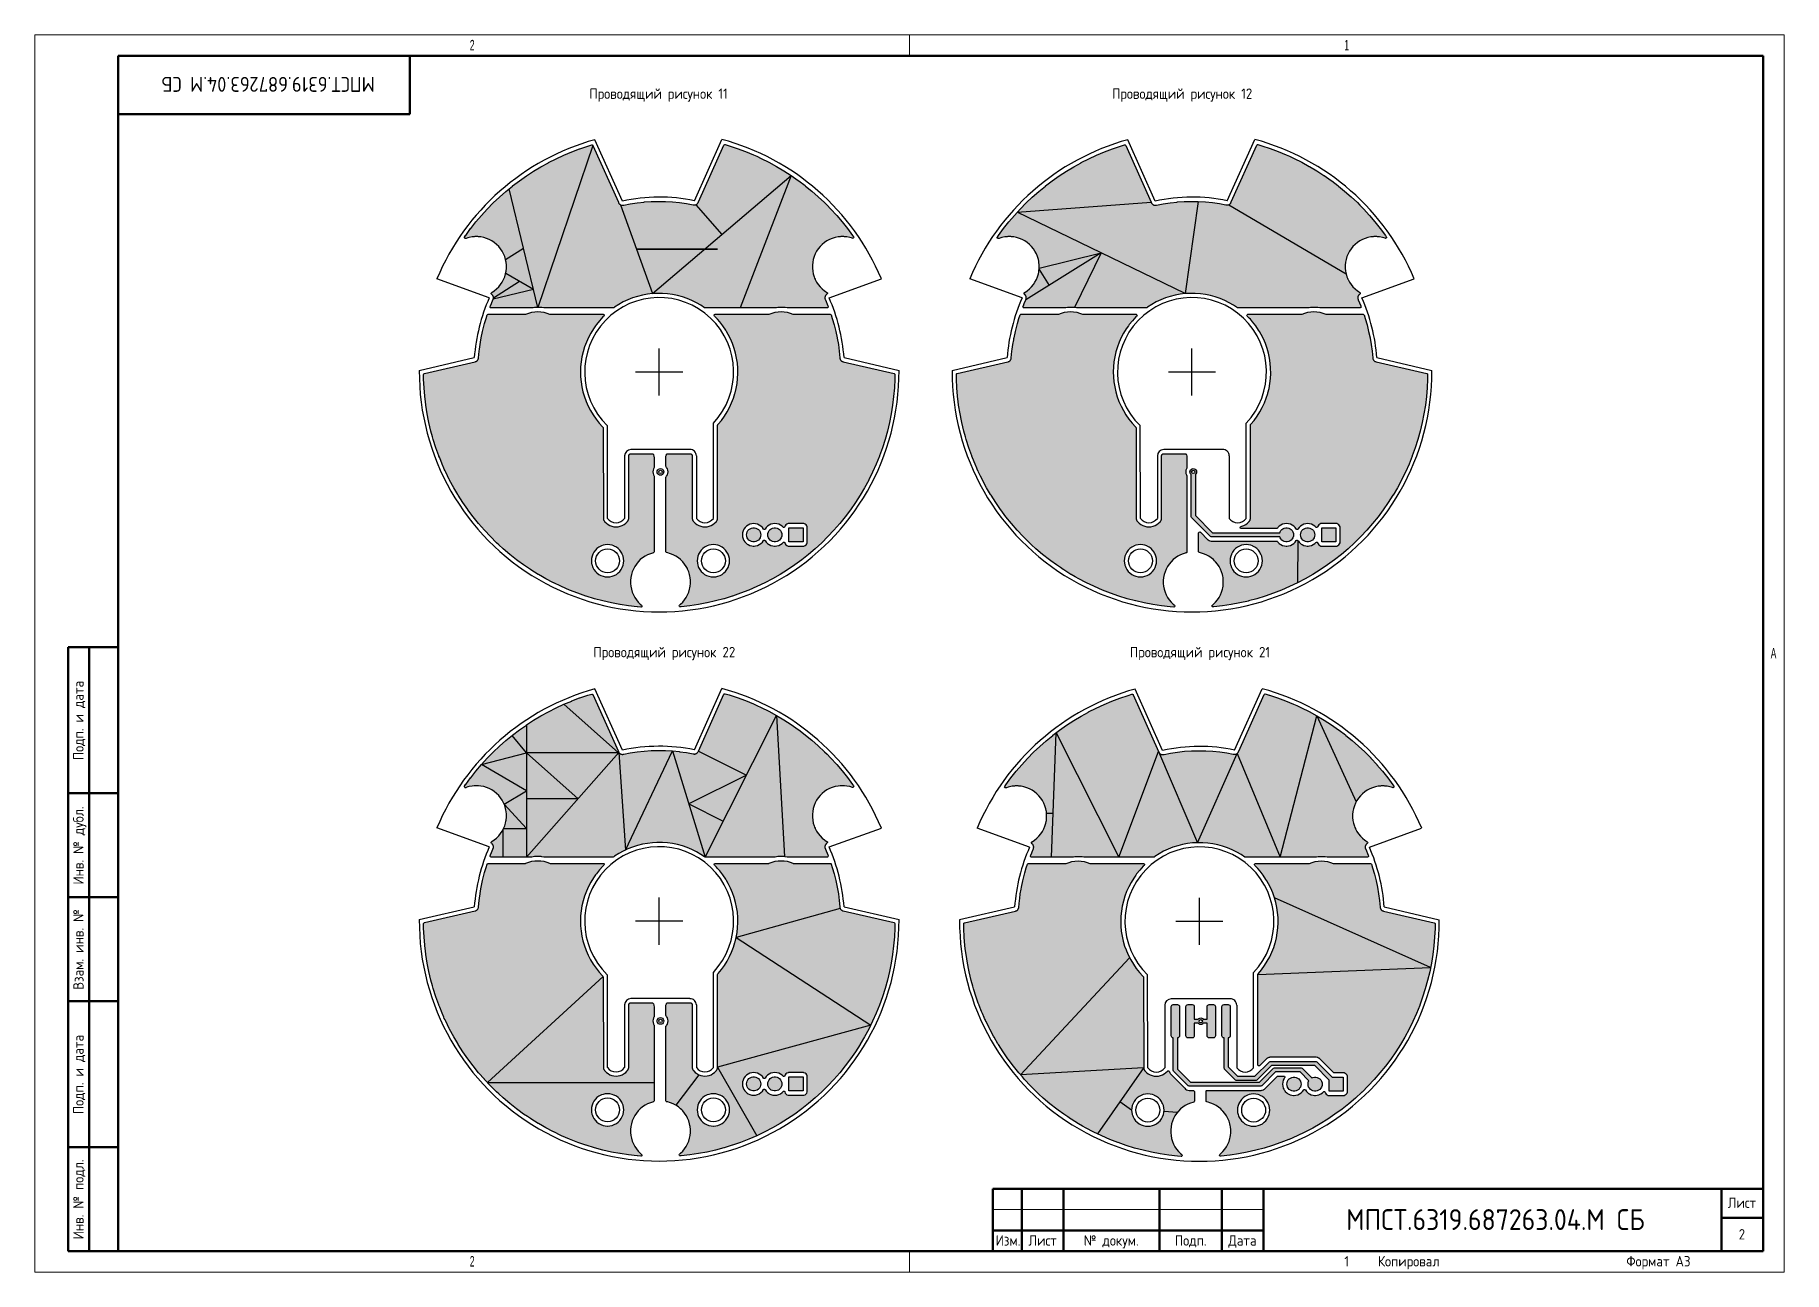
# Model space of a CAD drawing. Header units: millimetres. Extents: x -3894 to -3474, y -291 to 6.
import ezdxf

# ---------------------------------------------------------------- set-up
doc = ezdxf.new("R2010")
doc.units = ezdxf.units.MM
doc.layers.add('BLACK', color=7, linetype='Continuous')
doc.layers.add('ОСНОВНОЙ', color=7, linetype='Continuous', lineweight=25)
doc.styles.add('SLDTEXTSTYLE3', font='TXT', dxfattribs={"width": 0.605})
doc.styles.add('СПДС', font='isocpeur.ttf', dxfattribs={"width": 0.9})

msp = doc.modelspace()

# ---------------------------------------------------------------- texts
at = {"color": 7, "linetype": 'Continuous', "lineweight": 0, "char_height": 2.5, "attachment_point": 2, "style": 'СПДС'}
for s, insert, rotation in [('{\\H1.42857x;МПСТ.6319.687263.04.М СБ}', (-3837.75, -7.62), 180), ('Подп. и дата', (-3884.58, -158.57), 90), ('Инв. № дубл.', (-3884.58, -188.57), 90), ('Взам. инв. №', (-3884.58, -213.55), 90), ('Подп. и дата', (-3884.58, -243.57), 90), ('Инв. № подл.', (-3884.58, -273.54), 90)]:
    msp.add_mtext(s, dxfattribs=dict(at, insert=insert, rotation=rotation))
at = {"char_height": 2.5, "attachment_point": 2, "style": 'СПДС'}
for s, insert in [('\\pxqc;Проводящий рисунок 11', (-3744.01, -6.82)), ('\\pxqc;Проводящий рисунок 12', (-3618.28, -6.82)), ('\\pxqc;Проводящий рисунок 22', (-3742.63, -140.9)), ('\\pxqc;Проводящий рисунок 21', (-3613.99, -140.9))]:
    msp.add_mtext_dynamic_manual_height_columns(s, width=34.7669, gutter_width=12.5, heights=[0], dxfattribs=dict(at, insert=insert))
at = {"color": 7, "linetype": 'Continuous', "lineweight": 0, "attachment_point": 2, "style": 'СПДС'}
for s, insert, char_height in [('{\\H1.42857x;МПСТ.6319.687263.04.М СБ}', (-3543.06, -275.89), 3.5), ('Лист', (-3483.86, -273.09), 2.5), ('2', (-3483.86, -280.67), 2.5), ('Изм.', (-3660.09, -282.15), 2.5), ('Лист', (-3651.8, -282.15), 2.5), ('№ докум.', (-3635.31, -282.15), 2.5), ('Подп.', (-3616.22, -282.15), 2.5), ('Дата', (-3603.81, -282.15), 2.5), ('1', (-3578.77, -287.16), 2.5), ('Копировал', (-3563.89, -287.15), 2.5), ('Формат А3', (-3503.91, -287.15), 2.5)]:
    msp.add_mtext(s, dxfattribs=dict(at, insert=insert, char_height=char_height))
at = {"layer": 'ОСНОВНОЙ', "char_height": 2.5, "attachment_point": 2, "style": 'SLDTEXTSTYLE3'}
for s, insert in [('2', (-3788.77, 4.84)), ('1', (-3578.77, 4.84)), ('A', (-3476.27, -141.16)), ('2', (-3788.77, -287.16))]:
    msp.add_mtext(s, dxfattribs=dict(at, insert=insert))

# ---------------------------------------------------------------- hatches: boundary and pattern name
h = msp.add_hatch(color=256)
h.dxf.hatch_style = 1
h.paths.add_polyline_path([(-3735.06, -34.72), (-3735.07, -34.72), (-3735.08, -34.72), (-3735.2, -34.77), (-3735.32, -34.77), (-3735.33, -34.78), (-3735.46, -34.79), (-3735.56, -34.77), (-3735.59, -34.76), (-3735.6, -34.76), (-3735.65, -34.75), (-3735.7, -34.74), (-3735.7, -34.74), (-3735.71, -34.74), (-3735.74, -34.73), (-3737.28, -34.45), (-3737.29, -34.45), (-3738.96, -34.21), (-3738.97, -34.21), (-3740.65, -34.04), (-3740.66, -34.04), (-3742.35, -33.95), (-3742.36, -33.95), (-3744.05, -33.92), (-3744.06, -33.92), (-3745.75, -33.96), (-3745.76, -33.96), (-3747.44, -34.07), (-3747.45, -34.08), (-3749.13, -34.26), (-3749.14, -34.26), (-3750.81, -34.51), (-3750.82, -34.51), (-3752.37, -34.81), (-3752.4, -34.82), (-3752.51, -34.84), (-3752.52, -34.84), (-3752.64, -34.87), (-3752.77, -34.86), (-3752.78, -34.85), (-3752.91, -34.85), (-3753.02, -34.8), (-3753.04, -34.8), (-3753.13, -34.77), (-3749.32, -45.42), (-3732.99, -45.42), (-3728.84, -41.89)])
h.paths.add_polyline_path([(-3732.99, -45.42), (-3749.32, -45.42), (-3745.5, -56.08)])
h.paths.add_polyline_path([(-3712.18, -27.7), (-3713.91, -26.58), (-3713.92, -26.58), (-3715.69, -25.52), (-3715.7, -25.52), (-3717.51, -24.53), (-3717.52, -24.53), (-3719.36, -23.6), (-3719.37, -23.6), (-3720.44, -23.11), (-3721.25, -22.74), (-3721.25, -22.74), (-3723.16, -21.95), (-3723.17, -21.95), (-3725.1, -21.24), (-3725.11, -21.23), (-3727.07, -20.59), (-3727.08, -20.59), (-3728.04, -20.31), (-3728.11, -20.3), (-3728.25, -20.34), (-3728.34, -20.44), (-3734.44, -34.06), (-3734.45, -34.1), (-3734.5, -34.2), (-3734.51, -34.21), (-3734.56, -34.33), (-3734.64, -34.42), (-3734.65, -34.43), (-3734.73, -34.53), (-3734.77, -34.56), (-3734.84, -34.6), (-3734.85, -34.6), (-3734.95, -34.68), (-3735.06, -34.72), (-3728.84, -41.89)])
h.paths.add_polyline_path([(-3753.13, -34.77), (-3753.13, -34.77), (-3753.18, -34.74), (-3753.18, -34.74), (-3753.22, -34.71), (-3753.26, -34.69), (-3753.27, -34.68), (-3753.37, -34.61), (-3753.45, -34.51), (-3753.46, -34.5), (-3753.55, -34.41), (-3753.6, -34.3), (-3753.6, -34.28), (-3753.65, -34.2), (-3753.65, -34.2), (-3753.65, -34.2), (-3753.67, -34.15), (-3759.77, -20.53), (-3773.02, -59.37), (-3772.23, -59.41), (-3772.23, -59.41), (-3772.23, -59.41), (-3772.06, -59.44), (-3771.59, -59.51), (-3771.55, -59.51), (-3754.89, -59.51), (-3754.88, -59.51), (-3754.75, -59.46), (-3754.57, -59.33), (-3753.54, -58.67), (-3752.48, -58.08), (-3752.48, -58.08), (-3751.38, -57.57), (-3751.38, -57.57), (-3750.25, -57.12), (-3749.09, -56.74), (-3749.09, -56.74), (-3747.91, -56.45), (-3746.71, -56.22), (-3745.5, -56.08), (-3749.32, -45.42)])
h.paths.add_polyline_path([(-3759.77, -20.53), (-3759.81, -20.47), (-3759.93, -20.39), (-3760.07, -20.39), (-3761, -20.67), (-3761.01, -20.67), (-3762.95, -21.33), (-3762.96, -21.33), (-3764.87, -22.05), (-3764.88, -22.05), (-3766.77, -22.84), (-3766.78, -22.85), (-3768.64, -23.71), (-3768.64, -23.71), (-3770.47, -24.63), (-3770.48, -24.64), (-3772.27, -25.63), (-3772.28, -25.63), (-3774.03, -26.69), (-3774.04, -26.69), (-3775.75, -27.81), (-3775.76, -27.81), (-3777.43, -28.99), (-3777.44, -29), (-3779.07, -30.23), (-3779.08, -30.24), (-3779.87, -30.89), (-3773.02, -59.37)])
h = msp.add_hatch(color=256)
h.dxf.hatch_style = 1
h.paths.add_polyline_path([(-3574.67, -35.78), (-3574.74, -35.7), (-3574.74, -35.7), (-3574.76, -35.68), (-3575.58, -34.85), (-3576.19, -34.23), (-3576.2, -34.22), (-3577.7, -32.81), (-3577.71, -32.8), (-3579.26, -31.44), (-3579.27, -31.44), (-3580.74, -30.24), (-3580.87, -30.14), (-3580.87, -30.13), (-3582.38, -29), (-3582.52, -28.89), (-3582.53, -28.89), (-3583.1, -28.49), (-3584.22, -27.7), (-3584.23, -27.7), (-3585.96, -26.58), (-3585.97, -26.58), (-3587.74, -25.52), (-3587.75, -25.52), (-3589.56, -24.53), (-3589.57, -24.53), (-3591.41, -23.6), (-3591.42, -23.6), (-3592.49, -23.11), (-3593.3, -22.74), (-3593.31, -22.74), (-3595.21, -21.95), (-3595.22, -21.95), (-3597.15, -21.24), (-3597.16, -21.23), (-3599.12, -20.59), (-3599.13, -20.59), (-3600.09, -20.31), (-3600.16, -20.3), (-3600.3, -20.34), (-3600.39, -20.44), (-3606.49, -34.06), (-3606.5, -34.1), (-3606.55, -34.2), (-3606.56, -34.21), (-3606.6, -34.31), (-3606.62, -34.34), (-3606.69, -34.42), (-3606.7, -34.43), (-3606.77, -34.51), (-3606.8, -34.54), (-3606.82, -34.56), (-3606.89, -34.6), (-3606.9, -34.6), (-3606.98, -34.67), (-3607.02, -34.68), (-3607.12, -34.72), (-3607.13, -34.72), (-3607.23, -34.76), (-3607.27, -34.77), (-3607.37, -34.77), (-3607.38, -34.78), (-3607.49, -34.79), (-3607.53, -34.78), (-3607.61, -34.77), (-3607.64, -34.76), (-3607.65, -34.76), (-3607.7, -34.75), (-3607.75, -34.74), (-3607.75, -34.74), (-3607.76, -34.74), (-3607.79, -34.73), (-3609.33, -34.45), (-3609.34, -34.45), (-3611.01, -34.21), (-3611.02, -34.21), (-3612.7, -34.04), (-3612.71, -34.04), (-3614.4, -33.95), (-3614.41, -33.95), (-3617.55, -56.08), (-3616.49, -56.02), (-3616.34, -56.01), (-3615.12, -56.03), (-3613.91, -56.12), (-3612.7, -56.28), (-3611.51, -56.53), (-3610.34, -56.85), (-3609.19, -57.25), (-3609.19, -57.25), (-3608.06, -57.72), (-3606.97, -58.26), (-3605.92, -58.87), (-3605.02, -59.47), (-3605.02, -59.47), (-3604.88, -59.51), (-3588.11, -59.51), (-3588.08, -59.51), (-3587.77, -59.46), (-3587.43, -59.41), (-3587.43, -59.41), (-3587.43, -59.41), (-3586.65, -59.37), (-3585.86, -59.41), (-3585.86, -59.41), (-3585.86, -59.41), (-3585.69, -59.44), (-3585.22, -59.51), (-3585.18, -59.51), (-3575.57, -59.51), (-3575.52, -59.5), (-3575.39, -59.44), (-3575.33, -59.32), (-3575.34, -59.18), (-3575.41, -58.98), (-3575.41, -58.97), (-3575.99, -57.59), (-3576.01, -57.55), (-3576.04, -57.46), (-3576.05, -57.44), (-3576.08, -57.36), (-3576.08, -57.36), (-3576.08, -57.36), (-3576.09, -57.35), (-3576.1, -57.31), (-3576.1, -57.3), (-3576.11, -57.21), (-3576.11, -57.19), (-3576.12, -57.1), (-3576.12, -57.1), (-3576.12, -57.09), (-3576.12, -57.04), (-3576.12, -57.03), (-3576.11, -56.95), (-3576.1, -56.93), (-3576.09, -56.84), (-3576.09, -56.84), (-3576.09, -56.83), (-3576.08, -56.78), (-3576.08, -56.77), (-3576.04, -56.69), (-3576.03, -56.68), (-3576, -56.59), (-3575.99, -56.59), (-3575.97, -56.54), (-3575.96, -56.54), (-3575.9, -56.47), (-3575.89, -56.45), (-3575.84, -56.38), (-3575.84, -56.38), (-3575.83, -56.38), (-3575.8, -56.34), (-3575.8, -56.34), (-3575.79, -56.33), (-3575.72, -56.28), (-3575.71, -56.27), (-3575.64, -56.22), (-3575.63, -56.21), (-3575.56, -56.16), (-3575.51, -56.03), (-3575.53, -55.89), (-3575.63, -55.79), (-3576.04, -55.51), (-3576.21, -55.4), (-3576.76, -54.95), (-3577.26, -54.45), (-3577.71, -53.9), (-3578.1, -53.31), (-3578.43, -52.69), (-3578.43, -52.69), (-3578.47, -52.61), (-3578.58, -52.34), (-3578.7, -52.03), (-3578.91, -51.36), (-3579.05, -50.66), (-3579.12, -49.96), (-3579.12, -49.25), (-3579.05, -48.55), (-3578.91, -47.85), (-3578.7, -47.18), (-3578.43, -46.52), (-3578.43, -46.52), (-3578.1, -45.9), (-3577.71, -45.31), (-3577.26, -44.76), (-3576.76, -44.26), (-3576.21, -43.81), (-3575.62, -43.42), (-3575, -43.09), (-3575, -43.09), (-3574.35, -42.82), (-3573.67, -42.61), (-3572.97, -42.47), (-3572.43, -42.42), (-3572.27, -42.4), (-3571.56, -42.4), (-3571.39, -42.42), (-3570.86, -42.47), (-3570.16, -42.61), (-3569.53, -42.8), (-3569.49, -42.81), (-3569.35, -42.79), (-3569.25, -42.69), (-3569.21, -42.56), (-3569.26, -42.43), (-3569.48, -42.1), (-3569.48, -42.09), (-3570.71, -40.43), (-3570.71, -40.42), (-3571.99, -38.8), (-3572, -38.8), (-3573.29, -37.29), (-3573.34, -37.23), (-3573.34, -37.22)])
h.paths.add_polyline_path([(-3614.41, -33.95), (-3616.1, -33.92), (-3616.11, -33.92), (-3617.8, -33.96), (-3617.81, -33.96), (-3619.49, -34.07), (-3619.5, -34.08), (-3621.18, -34.26), (-3621.19, -34.26), (-3622.86, -34.51), (-3622.87, -34.51), (-3624.42, -34.81), (-3624.45, -34.82), (-3624.56, -34.84), (-3624.57, -34.84), (-3624.69, -34.87), (-3624.82, -34.86), (-3624.83, -34.85), (-3624.96, -34.85), (-3625.07, -34.8), (-3625.09, -34.8), (-3625.21, -34.76), (-3625.27, -34.71), (-3625.31, -34.69), (-3625.32, -34.68), (-3625.42, -34.61), (-3625.5, -34.51), (-3625.51, -34.5), (-3625.6, -34.41), (-3625.65, -34.3), (-3625.65, -34.28), (-3625.72, -34.15), (-3657.89, -36.53), (-3617.55, -56.08)])
h = msp.add_hatch(color=256)
h.dxf.hatch_style = 1
h.paths.add_polyline_path([(-3646.08, -26.69), (-3646.09, -26.69), (-3647.8, -27.81), (-3647.81, -27.81), (-3649.48, -28.99), (-3649.49, -29), (-3651.12, -30.23), (-3651.13, -30.24), (-3652.71, -31.53), (-3652.72, -31.54), (-3654.26, -32.89), (-3654.26, -32.9), (-3655.75, -34.3), (-3655.76, -34.31), (-3657.19, -35.77), (-3657.2, -35.78), (-3657.89, -36.53), (-3625.72, -34.15), (-3631.82, -20.53), (-3631.86, -20.47), (-3631.98, -20.39), (-3632.12, -20.39), (-3633.05, -20.67), (-3633.06, -20.67), (-3635, -21.33), (-3635.01, -21.33), (-3636.92, -22.05), (-3636.93, -22.05), (-3638.82, -22.84), (-3638.83, -22.85), (-3640.69, -23.71), (-3640.69, -23.71), (-3642.52, -24.63), (-3642.53, -24.64), (-3644.32, -25.63), (-3644.33, -25.63)])
h = msp.add_hatch(color=256)
h.dxf.hatch_style = 1
h.paths.add_polyline_path([(-3655.93, -56.47), (-3655.93, -56.46), (-3655.99, -56.38), (-3656, -56.38), (-3656.04, -56.33), (-3656.11, -56.28), (-3656.12, -56.27), (-3656.18, -56.23), (-3656.26, -56.11), (-3656.27, -55.97), (-3656.2, -55.85), (-3656.14, -55.82), (-3656.09, -55.79), (-3655.51, -55.4), (-3654.96, -54.95), (-3654.46, -54.45), (-3654.01, -53.9), (-3653.62, -53.31), (-3653.28, -52.69), (-3653.01, -52.03), (-3652.81, -51.36), (-3652.81, -51.35), (-3652.72, -50.9), (-3652.67, -50.66), (-3652.6, -49.96), (-3652.6, -49.25), (-3652.67, -48.55), (-3652.72, -48.29), (-3652.81, -47.85), (-3652.81, -47.85), (-3652.81, -47.85), (-3652.81, -47.85), (-3653.01, -47.18), (-3653.28, -46.52), (-3653.62, -45.9), (-3654.01, -45.31), (-3654.46, -44.76), (-3654.46, -44.76), (-3654.96, -44.26), (-3655.51, -43.81), (-3655.51, -43.81), (-3656.09, -43.42), (-3656.09, -43.42), (-3656.09, -43.42), (-3656.72, -43.09), (-3657.37, -42.82), (-3658.05, -42.61), (-3658.05, -42.61), (-3658.74, -42.47), (-3658.74, -42.47), (-3659.28, -42.42), (-3659.45, -42.4), (-3660.15, -42.4), (-3660.31, -42.42), (-3660.86, -42.47), (-3660.86, -42.47), (-3661.55, -42.61), (-3661.55, -42.61), (-3661.84, -42.7), (-3662.23, -42.82), (-3662.24, -42.82), (-3662.35, -42.87), (-3662.49, -42.88), (-3662.62, -42.82), (-3662.69, -42.7), (-3662.68, -42.56), (-3662.65, -42.5), (-3662.4, -42.13), (-3662.37, -42.09), (-3661.19, -40.47), (-3659.91, -38.86), (-3658.58, -37.29), (-3657.19, -35.77), (-3655.75, -34.31), (-3654.26, -32.9), (-3652.72, -31.54), (-3651.13, -30.24), (-3649.49, -28.99), (-3647.81, -27.81), (-3646.09, -26.69), (-3644.32, -25.63), (-3642.52, -24.64), (-3642.52, -24.63), (-3642.53, -24.64), (-3644.32, -25.63), (-3644.33, -25.63), (-3646.08, -26.69), (-3646.09, -26.69), (-3647.8, -27.81), (-3647.81, -27.81), (-3649.48, -28.99), (-3649.49, -29), (-3651.12, -30.23), (-3651.13, -30.24), (-3652.71, -31.53), (-3652.72, -31.54), (-3654.26, -32.89), (-3654.26, -32.9), (-3655.75, -34.3), (-3655.76, -34.31), (-3657.19, -35.77), (-3657.2, -35.78), (-3657.89, -36.53), (-3625.72, -34.15), (-3625.7, -34.2), (-3625.65, -34.29), (-3625.61, -34.39), (-3625.58, -34.43), (-3625.51, -34.51), (-3625.44, -34.59), (-3625.4, -34.63), (-3625.31, -34.68), (-3625.27, -34.71), (-3625.23, -34.74), (-3625.18, -34.77), (-3625.08, -34.8), (-3624.98, -34.84), (-3624.93, -34.85), (-3624.82, -34.85), (-3624.72, -34.87), (-3624.67, -34.86), (-3624.56, -34.84), (-3624.46, -34.82), (-3624.44, -34.82), (-3624.44, -34.82), (-3624.42, -34.81), (-3622.87, -34.51), (-3621.19, -34.26), (-3619.5, -34.07), (-3617.8, -33.96), (-3616.1, -33.92), (-3614.4, -33.95), (-3612.71, -34.04), (-3611.02, -34.21), (-3609.33, -34.45), (-3607.79, -34.73), (-3607.76, -34.74), (-3607.75, -34.74), (-3607.7, -34.75), (-3607.64, -34.76), (-3607.61, -34.77), (-3607.53, -34.78), (-3607.51, -34.79), (-3607.49, -34.79), (-3607.38, -34.77), (-3607.27, -34.77), (-3607.25, -34.76), (-3607.23, -34.76), (-3607.12, -34.72), (-3607.02, -34.69), (-3607, -34.68), (-3606.98, -34.67), (-3606.89, -34.6), (-3606.82, -34.56), (-3606.8, -34.54), (-3606.78, -34.53), (-3606.77, -34.51), (-3606.7, -34.43), (-3606.62, -34.34), (-3606.61, -34.33), (-3606.6, -34.31), (-3606.56, -34.21), (-3606.51, -34.11), (-3606.5, -34.08), (-3606.5, -34.1), (-3606.55, -34.2), (-3606.56, -34.21), (-3606.6, -34.31), (-3606.6, -34.31), (-3606.61, -34.32), (-3606.61, -34.32), (-3606.62, -34.34), (-3606.69, -34.42), (-3606.7, -34.43), (-3606.77, -34.51), (-3606.77, -34.51), (-3606.78, -34.52), (-3606.78, -34.52), (-3606.8, -34.54), (-3606.82, -34.56), (-3606.89, -34.6), (-3606.9, -34.6), (-3606.98, -34.67), (-3606.98, -34.67), (-3606.99, -34.67), (-3606.99, -34.67), (-3607.02, -34.68), (-3607.12, -34.72), (-3607.13, -34.72), (-3607.23, -34.76), (-3607.23, -34.76), (-3607.24, -34.76), (-3607.24, -34.76), (-3607.27, -34.77), (-3607.37, -34.77), (-3607.38, -34.78), (-3607.49, -34.79), (-3607.49, -34.79), (-3607.51, -34.79), (-3607.51, -34.79), (-3607.53, -34.78), (-3607.61, -34.77), (-3607.64, -34.76), (-3607.65, -34.76), (-3607.7, -34.75), (-3607.75, -34.74), (-3607.75, -34.74), (-3607.76, -34.74), (-3607.79, -34.73), (-3609.33, -34.45), (-3609.34, -34.45), (-3611.01, -34.21), (-3611.02, -34.21), (-3612.7, -34.04), (-3612.71, -34.04), (-3614.4, -33.95), (-3614.41, -33.95), (-3617.55, -56.08), (-3616.49, -56.02), (-3616.34, -56.01), (-3615.12, -56.03), (-3613.91, -56.12), (-3612.7, -56.28), (-3611.51, -56.53), (-3610.34, -56.85), (-3609.19, -57.25), (-3609.19, -57.25), (-3608.06, -57.72), (-3606.97, -58.26), (-3605.92, -58.87), (-3605.02, -59.47), (-3605.02, -59.47), (-3604.88, -59.51), (-3588.11, -59.51), (-3588.08, -59.51), (-3587.77, -59.46), (-3587.43, -59.41), (-3587.43, -59.41), (-3587.43, -59.41), (-3586.65, -59.37), (-3585.86, -59.41), (-3585.86, -59.41), (-3585.86, -59.41), (-3586.65, -59.37), (-3587.43, -59.41), (-3587.77, -59.46), (-3588.08, -59.51), (-3588.11, -59.51), (-3604.88, -59.51), (-3605.02, -59.47), (-3605.92, -58.87), (-3606.97, -58.26), (-3608.06, -57.72), (-3609.19, -57.25), (-3610.34, -56.85), (-3610.34, -56.85), (-3611.51, -56.53), (-3611.51, -56.53), (-3612.7, -56.28), (-3613.91, -56.12), (-3615.12, -56.03), (-3616.34, -56.01), (-3616.34, -56.01), (-3616.49, -56.02), (-3617.55, -56.08), (-3618.76, -56.22), (-3619.96, -56.45), (-3621.14, -56.74), (-3622.3, -57.12), (-3623.43, -57.57), (-3624.53, -58.08), (-3625.59, -58.67), (-3626.62, -59.33), (-3626.8, -59.46), (-3626.93, -59.51), (-3626.94, -59.51), (-3643.6, -59.51), (-3643.64, -59.51), (-3644.11, -59.44), (-3644.28, -59.41), (-3645.07, -59.37), (-3645.85, -59.41), (-3646.19, -59.46), (-3646.5, -59.51), (-3646.53, -59.51), (-3656.26, -59.51), (-3656.4, -59.47), (-3656.49, -59.37), (-3656.51, -59.23), (-3656.49, -59.18), (-3656.44, -59.03), (-3656.42, -58.97), (-3656.19, -58.41), (-3655.85, -57.59), (-3655.83, -57.56), (-3655.82, -57.55), (-3655.82, -57.55), (-3655.82, -57.55), (-3655.79, -57.46), (-3655.78, -57.45), (-3655.75, -57.36), (-3655.75, -57.35), (-3655.73, -57.3), (-3655.72, -57.21), (-3655.72, -57.19), (-3655.71, -57.1), (-3655.71, -57.09), (-3655.71, -57.03), (-3655.72, -56.95), (-3655.73, -56.93), (-3655.74, -56.84), (-3655.74, -56.83), (-3655.76, -56.77), (-3655.79, -56.69), (-3655.8, -56.68), (-3655.8, -56.68), (-3655.83, -56.59), (-3655.84, -56.59), (-3655.87, -56.54)])
h = msp.add_hatch(color=256)
h.dxf.hatch_style = 1
h.paths.add_polyline_path([(-3712.18, -27.7), (-3745.5, -56.08), (-3744.44, -56.02), (-3744.29, -56.01), (-3743.07, -56.03), (-3741.86, -56.12), (-3740.65, -56.28), (-3739.46, -56.53), (-3738.29, -56.85), (-3737.14, -57.25), (-3737.14, -57.25), (-3736.01, -57.72), (-3734.92, -58.26), (-3733.87, -58.87), (-3732.97, -59.47), (-3732.97, -59.47), (-3732.83, -59.51), (-3724.45, -59.51)])
h = msp.add_hatch(color=256)
h.dxf.hatch_style = 1
h.paths.add_polyline_path([(-3706.53, -52.34), (-3706.65, -52.03), (-3706.86, -51.36), (-3707, -50.66), (-3707.07, -49.96), (-3707.07, -49.25), (-3707, -48.55), (-3706.86, -47.85), (-3706.65, -47.18), (-3706.38, -46.52), (-3706.38, -46.52), (-3706.05, -45.9), (-3705.66, -45.31), (-3705.21, -44.76), (-3704.71, -44.26), (-3704.16, -43.81), (-3703.57, -43.42), (-3702.95, -43.09), (-3702.95, -43.09), (-3702.3, -42.82), (-3701.62, -42.61), (-3700.92, -42.47), (-3700.38, -42.42), (-3700.22, -42.4), (-3699.51, -42.4), (-3699.34, -42.42), (-3698.81, -42.47), (-3698.11, -42.61), (-3697.48, -42.8), (-3697.44, -42.81), (-3697.3, -42.79), (-3697.2, -42.69), (-3697.16, -42.56), (-3697.21, -42.43), (-3697.43, -42.1), (-3697.43, -42.09), (-3698.66, -40.43), (-3698.66, -40.42), (-3699.94, -38.8), (-3699.95, -38.8), (-3701.24, -37.29), (-3701.29, -37.23), (-3701.29, -37.22), (-3702.62, -35.78), (-3702.69, -35.7), (-3702.69, -35.7), (-3703.53, -34.85), (-3704.14, -34.23), (-3704.15, -34.22), (-3705.65, -32.81), (-3705.66, -32.8), (-3707.21, -31.44), (-3707.22, -31.44), (-3708.69, -30.24), (-3708.82, -30.14), (-3708.82, -30.13), (-3710.33, -29), (-3710.47, -28.89), (-3710.48, -28.89), (-3711.05, -28.49), (-3712.17, -27.7), (-3712.18, -27.7), (-3724.45, -59.51), (-3716.06, -59.51), (-3716.03, -59.51), (-3715.72, -59.46), (-3715.38, -59.41), (-3715.38, -59.41), (-3715.38, -59.41), (-3714.6, -59.37), (-3713.81, -59.41), (-3713.81, -59.41), (-3713.81, -59.41), (-3713.64, -59.44), (-3713.17, -59.51), (-3713.13, -59.51), (-3703.52, -59.51), (-3703.47, -59.5), (-3703.34, -59.44), (-3703.28, -59.32), (-3703.29, -59.18), (-3703.36, -58.98), (-3703.36, -58.97), (-3703.94, -57.59), (-3703.96, -57.55), (-3703.99, -57.46), (-3704, -57.44), (-3704.03, -57.36), (-3704.03, -57.36), (-3704.05, -57.32), (-3704.06, -57.21), (-3704.06, -57.19), (-3704.07, -57.1), (-3704.07, -57.1), (-3704.07, -57.09), (-3704.07, -57.04), (-3704.07, -57.03), (-3704.06, -56.95), (-3704.05, -56.93), (-3704.04, -56.84), (-3704.04, -56.84), (-3704.04, -56.83), (-3704.03, -56.78), (-3704.03, -56.77), (-3703.99, -56.69), (-3703.98, -56.68), (-3703.95, -56.59), (-3703.94, -56.59), (-3703.92, -56.54), (-3703.91, -56.54), (-3703.85, -56.47), (-3703.84, -56.45), (-3703.79, -56.38), (-3703.79, -56.38), (-3703.78, -56.38), (-3703.75, -56.34), (-3703.74, -56.34), (-3703.74, -56.33), (-3703.67, -56.28), (-3703.66, -56.27), (-3703.55, -56.19), (-3703.51, -56.16), (-3703.46, -56.03), (-3703.48, -55.89), (-3703.58, -55.79), (-3703.99, -55.51), (-3704.16, -55.4), (-3704.71, -54.95), (-3705.21, -54.45), (-3705.66, -53.9), (-3706.05, -53.31), (-3706.38, -52.69), (-3706.38, -52.69), (-3706.42, -52.61)])
h = msp.add_hatch(color=256)
h.dxf.hatch_style = 1
h.paths.add_polyline_path([(-3779.87, -30.89), (-3780.66, -31.53), (-3780.67, -31.54), (-3782.21, -32.89), (-3782.21, -32.9), (-3783.7, -34.3), (-3783.71, -34.31), (-3785.14, -35.77), (-3785.15, -35.78), (-3786.53, -37.29), (-3786.53, -37.29), (-3787.86, -38.85), (-3787.86, -38.86), (-3789.13, -40.47), (-3789.14, -40.47), (-3790.35, -42.12), (-3790.35, -42.13), (-3790.6, -42.5), (-3790.63, -42.56), (-3790.64, -42.7), (-3790.57, -42.82), (-3790.44, -42.88), (-3790.3, -42.87), (-3790.19, -42.82), (-3790.18, -42.82), (-3789.79, -42.7), (-3789.5, -42.61), (-3788.81, -42.47), (-3788.26, -42.42), (-3788.1, -42.4), (-3787.4, -42.4), (-3787.22, -42.42), (-3786.69, -42.47), (-3786, -42.61), (-3785.32, -42.82), (-3784.67, -43.09), (-3784.67, -43.09), (-3784.04, -43.42), (-3783.46, -43.81), (-3782.91, -44.26), (-3782.41, -44.76), (-3781.96, -45.31), (-3781.57, -45.9), (-3781.23, -46.52), (-3780.96, -47.18), (-3780.76, -47.85), (-3776.44, -45.13)])
h = msp.add_hatch(color=256)
h.dxf.hatch_style = 1
h.paths.add_polyline_path([(-3653.28, -46.52), (-3653.01, -47.18), (-3652.81, -47.85), (-3652.72, -48.29), (-3652.67, -48.55), (-3652.6, -49.25), (-3652.6, -49.96), (-3637.72, -46.31), (-3657.89, -36.53), (-3658.58, -37.29), (-3658.58, -37.29), (-3659.91, -38.85), (-3659.92, -38.86), (-3661.18, -40.47), (-3661.19, -40.47), (-3662.4, -42.12), (-3662.4, -42.13), (-3662.65, -42.5), (-3662.68, -42.56), (-3662.69, -42.7), (-3662.62, -42.82), (-3662.49, -42.88), (-3662.35, -42.87), (-3662.24, -42.82), (-3662.23, -42.82), (-3661.84, -42.7), (-3661.55, -42.61), (-3660.86, -42.47), (-3660.31, -42.42), (-3660.15, -42.4), (-3659.45, -42.4), (-3659.28, -42.42), (-3658.74, -42.47), (-3658.05, -42.61), (-3657.37, -42.82), (-3656.72, -43.09), (-3656.72, -43.09), (-3656.09, -43.42), (-3655.51, -43.81), (-3654.96, -44.26), (-3654.46, -44.76), (-3654.01, -45.31), (-3653.62, -45.9)])
h = msp.add_hatch(color=256)
h.dxf.hatch_style = 1
h.paths.add_polyline_path([(-3776.44, -45.13), (-3780.76, -47.85), (-3780.67, -48.29), (-3780.62, -48.55), (-3780.55, -49.25), (-3780.55, -49.96), (-3780.62, -50.66), (-3780.67, -50.9), (-3780.71, -51.13), (-3774.06, -55.04)])
h = msp.add_hatch(color=256)
h.dxf.hatch_style = 1
h.paths.add_polyline_path([(-3783.88, -56.46), (-3783.94, -56.38), (-3783.95, -56.38), (-3783.99, -56.33), (-3784.07, -56.28), (-3784.13, -56.23), (-3784.21, -56.11), (-3784.22, -55.97), (-3784.15, -55.85), (-3784.09, -55.82), (-3784.04, -55.79), (-3783.46, -55.4), (-3782.91, -54.95), (-3782.41, -54.45), (-3781.96, -53.9), (-3781.57, -53.31), (-3781.23, -52.69), (-3780.96, -52.03), (-3780.76, -51.36), (-3780.76, -51.35), (-3780.67, -50.9), (-3780.62, -50.66), (-3780.55, -49.96), (-3780.55, -49.25), (-3780.62, -48.55), (-3780.67, -48.29), (-3780.76, -47.85), (-3780.76, -47.85), (-3780.76, -47.85), (-3780.76, -47.85), (-3780.67, -48.29), (-3780.62, -48.55), (-3780.55, -49.25), (-3780.55, -49.96), (-3780.62, -50.66), (-3780.67, -50.9), (-3780.71, -51.13), (-3774.06, -55.04), (-3783.7, -57.36), (-3783.73, -57.45), (-3783.74, -57.46), (-3783.77, -57.55), (-3783.77, -57.55), (-3783.77, -57.55), (-3783.74, -57.45), (-3783.7, -57.36), (-3783.7, -57.35), (-3783.68, -57.3), (-3783.67, -57.2), (-3783.66, -57.1), (-3783.66, -57.09), (-3783.66, -57.03), (-3783.68, -56.94), (-3783.69, -56.84), (-3783.69, -56.83), (-3783.71, -56.77), (-3783.75, -56.69), (-3783.75, -56.68), (-3783.75, -56.68), (-3783.75, -56.68), (-3783.78, -56.6), (-3783.82, -56.54)])
h.paths.add_polyline_path([(-3783.79, -56.59), (-3783.78, -56.59), (-3783.78, -56.59)], flags=17)
h = msp.add_hatch(color=256)
h.dxf.hatch_style = 1
h.paths.add_polyline_path([(-3637.72, -46.31), (-3655.85, -57.59), (-3656.19, -58.41), (-3656.42, -58.97), (-3656.42, -58.98), (-3656.44, -59.03), (-3656.49, -59.18), (-3656.51, -59.23), (-3656.49, -59.37), (-3656.4, -59.47), (-3656.26, -59.51), (-3646.53, -59.51), (-3646.5, -59.51), (-3646.19, -59.46), (-3645.85, -59.41), (-3645.85, -59.41), (-3645.85, -59.41), (-3645.07, -59.37), (-3644.28, -59.41), (-3644.28, -59.41), (-3644.28, -59.41), (-3644.11, -59.44)])
h = msp.add_hatch(color=256)
h.dxf.hatch_style = 1
h.paths.add_polyline_path([(-3650.24, -54.1), (-3637.72, -46.31), (-3652.6, -49.96), (-3652.63, -50.26)])
h = msp.add_hatch(color=256)
h.dxf.hatch_style = 1
h.paths.add_polyline_path([(-3637.72, -46.31), (-3644.11, -59.44), (-3643.64, -59.51), (-3643.6, -59.51), (-3626.94, -59.51), (-3626.93, -59.51), (-3626.8, -59.46), (-3626.62, -59.33), (-3625.59, -58.67), (-3624.53, -58.08), (-3624.53, -58.08), (-3623.43, -57.57), (-3623.43, -57.57), (-3622.3, -57.12), (-3621.14, -56.74), (-3621.14, -56.74), (-3619.96, -56.45), (-3618.76, -56.22), (-3617.55, -56.08)])
h = msp.add_hatch(color=256)
h.dxf.hatch_style = 1
h.paths.add_polyline_path([(-3774.06, -55.04), (-3783.7, -57.36), (-3783.73, -57.45), (-3783.74, -57.46), (-3783.77, -57.55), (-3783.8, -57.59), (-3784.14, -58.41), (-3784.37, -58.97), (-3784.37, -58.98), (-3784.39, -59.03), (-3784.44, -59.18), (-3784.46, -59.23), (-3784.44, -59.37), (-3784.35, -59.47), (-3784.21, -59.51), (-3774.48, -59.51), (-3774.45, -59.51), (-3774.14, -59.46), (-3773.8, -59.41), (-3773.8, -59.41), (-3773.8, -59.41), (-3773.02, -59.37)])
h = msp.add_hatch(color=256)
h.dxf.hatch_style = 1
h.paths.add_polyline_path([(-3762.73, -73.63), (-3762.6, -72.42), (-3762.6, -72.42), (-3762.41, -71.22), (-3762.41, -71.22), (-3762.13, -70.04), (-3761.78, -68.87), (-3761.35, -67.73), (-3760.85, -66.62), (-3760.85, -66.62), (-3760.29, -65.55), (-3759.65, -64.51), (-3759.14, -63.79), (-3758.95, -63.52), (-3758.95, -63.52), (-3758.18, -62.57), (-3758.18, -62.57), (-3757.36, -61.67), (-3757.14, -61.46), (-3757.12, -61.44), (-3757.06, -61.32), (-3757.08, -61.18), (-3757.17, -61.07), (-3757.31, -61.03), (-3770.08, -61.03), (-3770.17, -60.99), (-3770.86, -60.73), (-3771.56, -60.54), (-3772.29, -60.42), (-3773.02, -60.38), (-3773.75, -60.42), (-3774.47, -60.54), (-3775.18, -60.73), (-3775.87, -60.99), (-3775.95, -61.03), (-3784.93, -61.03), (-3784.96, -61.04), (-3785.09, -61.09), (-3785.17, -61.2), (-3785.44, -62.02), (-3785.44, -62.03), (-3785.78, -63.21), (-3785.89, -63.57), (-3785.89, -63.58), (-3786.28, -65.14), (-3786.28, -65.15), (-3786.61, -66.72), (-3786.62, -66.73), (-3786.69, -67.18), (-3786.89, -68.31), (-3786.89, -68.32), (-3787.03, -69.39), (-3787.1, -69.91), (-3787.11, -69.92), (-3787.26, -71.5), (-3787.26, -71.52), (-3787.26, -71.64), (-3787.31, -71.76), (-3787.31, -71.77), (-3787.35, -71.89), (-3787.42, -71.99), (-3787.42, -72), (-3787.49, -72.11), (-3787.59, -72.19), (-3787.6, -72.2), (-3787.69, -72.28), (-3787.8, -72.34), (-3787.81, -72.34), (-3787.92, -72.4), (-3788.05, -72.43), (-3788.06, -72.43), (-3800.26, -75.25), (-3800.31, -75.26), (-3800.42, -75.36), (-3800.45, -75.49), (-3800.44, -76.6), (-3800.44, -76.61), (-3800.34, -78.7), (-3800.34, -78.71), (-3800.17, -80.67), (-3800.16, -80.79), (-3800.16, -80.8), (-3800.01, -82), (-3799.9, -82.88), (-3799.9, -82.89), (-3799.57, -84.95), (-3799.57, -84.96), (-3799.24, -86.6), (-3799.16, -87.01), (-3799.16, -87.02), (-3798.67, -89.06), (-3798.67, -89.07), (-3798.29, -90.43), (-3798.11, -91.08), (-3798.11, -91.09), (-3797.47, -93.09), (-3797.47, -93.09), (-3796.77, -95.03), (-3796.76, -95.06), (-3796.76, -95.07), (-3796.57, -95.52), (-3795.97, -97.01), (-3795.97, -97.02), (-3795.55, -97.97), (-3795.46, -98.26), (-3795.27, -98.61), (-3795.25, -98.64), (-3795.12, -98.93), (-3795.11, -98.94), (-3794.26, -100.68), (-3794.19, -100.82), (-3794.19, -100.83), (-3793.19, -102.67), (-3793.19, -102.68), (-3792.24, -104.29), (-3792.13, -104.48), (-3792.13, -104.49), (-3791, -106.25), (-3790.99, -106.26), (-3789.84, -107.93), (-3789.8, -107.98), (-3789.8, -107.99), (-3788.54, -109.66), (-3788.54, -109.67), (-3787.22, -111.3), (-3787.22, -111.3), (-3785.84, -112.88), (-3785.84, -112.89), (-3784.4, -114.41), (-3784.4, -114.42), (-3782.91, -115.89), (-3782.9, -115.9), (-3782.39, -116.37), (-3781.36, -117.31), (-3781.36, -117.32), (-3779.76, -118.67), (-3779.76, -118.68), (-3778.11, -119.98), (-3778.11, -119.98), (-3777.79, -120.22), (-3776.42, -121.22), (-3776.41, -121.22), (-3775.48, -121.85), (-3774.79, -122.32), (-3774.68, -122.39), (-3774.67, -122.4), (-3772.93, -123.48), (-3772.89, -123.5), (-3772.88, -123.51), (-3771.92, -124.06), (-3771.07, -124.55), (-3771.06, -124.55), (-3769.4, -125.42), (-3769.21, -125.52), (-3769.2, -125.53), (-3767.47, -126.35), (-3767.31, -126.43), (-3767.3, -126.43), (-3765.38, -127.26), (-3765.37, -127.27), (-3763.42, -128.03), (-3763.42, -128.03), (-3761.44, -128.72), (-3761.43, -128.72), (-3759.43, -129.33), (-3759.42, -129.33), (-3757.4, -129.87), (-3757.39, -129.87), (-3755.35, -130.34), (-3755.34, -130.34), (-3753.28, -130.73), (-3753.27, -130.73), (-3751.21, -131.04), (-3751.2, -131.04), (-3749.12, -131.27), (-3749.11, -131.27), (-3748.26, -131.33), (-3748.2, -131.33), (-3748.07, -131.27), (-3748, -131.15), (-3748, -131.01), (-3748.08, -130.89), (-3748.4, -130.64), (-3748.9, -130.14), (-3749.35, -129.59), (-3749.74, -129), (-3750.07, -128.38), (-3750.07, -128.38), (-3750.34, -127.73), (-3750.55, -127.05), (-3750.69, -126.35), (-3750.76, -125.65), (-3750.76, -124.94), (-3750.69, -124.24), (-3750.55, -123.54), (-3750.34, -122.87), (-3750.07, -122.21), (-3750.07, -122.21), (-3749.74, -121.59), (-3749.35, -121), (-3748.9, -120.45), (-3748.4, -119.95), (-3747.85, -119.51), (-3747.26, -119.11), (-3746.64, -118.78), (-3746.64, -118.78), (-3745.98, -118.51), (-3745.47, -118.35), (-3745.31, -118.3), (-3745.31, -118.3), (-3745.31, -118.3), (-3745.28, -118.3), (-3745.22, -118.28), (-3745.12, -118.19), (-3745.08, -118.05), (-3745.08, -99.91), (-3745.11, -99.78), (-3745.21, -99.62), (-3745.33, -99.26), (-3745.33, -99.26), (-3745.37, -98.88), (-3745.33, -98.5), (-3745.21, -98.14), (-3745.11, -97.98), (-3745.08, -97.85), (-3745.08, -95.52), (-3745.08, -95.5), (-3745.11, -95.14), (-3745.12, -95.1), (-3745.22, -94.77), (-3745.24, -94.72), (-3745.29, -94.64), (-3745.37, -94.55), (-3745.5, -94.51), (-3750.64, -94.51), (-3750.68, -94.51), (-3750.73, -94.52), (-3750.78, -94.53), (-3750.86, -94.55), (-3750.93, -94.59), (-3751, -94.64), (-3751.06, -94.7), (-3751.1, -94.76), (-3751.14, -94.83), (-3751.14, -94.84), (-3751.16, -94.91), (-3751.18, -95.01), (-3751.18, -95.05), (-3751.18, -95.18), (-3751.19, -109.97), (-3751.19, -110), (-3751.18, -110.05), (-3751.19, -110.1), (-3751.19, -110.13), (-3751.19, -110.19), (-3751.19, -110.19), (-3751.2, -110.23), (-3751.21, -110.26), (-3751.21, -110.31), (-3751.21, -110.31), (-3751.23, -110.36), (-3751.24, -110.39), (-3751.26, -110.44), (-3751.28, -110.48), (-3751.29, -110.51), (-3751.31, -110.55), (-3751.34, -110.6), (-3751.36, -110.62), (-3751.39, -110.67), (-3751.42, -110.7), (-3751.44, -110.73), (-3751.54, -110.86), (-3751.9, -111.22), (-3752.3, -111.52), (-3752.75, -111.76), (-3753.22, -111.94), (-3753.72, -112.05), (-3754.22, -112.08), (-3754.73, -112.05), (-3755.22, -111.94), (-3755.7, -111.76), (-3756.14, -111.52), (-3756.55, -111.22), (-3756.9, -110.86), (-3757, -110.73), (-3757.02, -110.7), (-3757.05, -110.67), (-3757.08, -110.62), (-3757.1, -110.6), (-3757.13, -110.55), (-3757.15, -110.51), (-3757.17, -110.48), (-3757.19, -110.45), (-3757.2, -110.39), (-3757.21, -110.36), (-3757.23, -110.31), (-3757.24, -110.27), (-3757.24, -110.23), (-3757.25, -110.19), (-3757.25, -110.19), (-3757.26, -110.13), (-3757.26, -110.1), (-3757.26, -110.05), (-3757.26, -110), (-3757.26, -109.97), (-3757.31, -88.3), (-3757.32, -88.24), (-3757.39, -88.12), (-3757.45, -88.06), (-3758.27, -87.16), (-3758.27, -87.16), (-3759.02, -86.21), (-3759.02, -86.21), (-3759.72, -85.21), (-3759.72, -85.21), (-3760.35, -84.17), (-3760.91, -83.09), (-3761.4, -81.98), (-3761.4, -81.98), (-3761.49, -81.74), (-3761.82, -80.83), (-3762.16, -79.67), (-3762.43, -78.48), (-3762.62, -77.28), (-3762.73, -76.07), (-3762.77, -74.85)])
h.paths.add_polyline_path([(-3757.87, -116.68), (-3757.72, -116.63), (-3757.35, -116.49), (-3756.81, -116.37), (-3756.25, -116.33), (-3755.7, -116.37), (-3755.16, -116.49), (-3755.16, -116.49), (-3754.74, -116.64), (-3754.64, -116.68), (-3754.64, -116.68), (-3754.15, -116.95), (-3753.71, -117.28), (-3753.32, -117.67), (-3752.99, -118.12), (-3752.86, -118.35), (-3752.72, -118.6), (-3752.53, -119.12), (-3752.41, -119.66), (-3752.37, -120.22), (-3752.41, -120.77), (-3752.53, -121.31), (-3752.72, -121.83), (-3752.99, -122.32), (-3753.32, -122.76), (-3753.71, -123.15), (-3754.15, -123.48), (-3754.64, -123.75), (-3755.16, -123.94), (-3755.7, -124.06), (-3756.22, -124.1), (-3756.25, -124.1), (-3756.29, -124.1), (-3756.81, -124.06), (-3757.35, -123.94), (-3757.87, -123.75), (-3758.35, -123.48), (-3758.8, -123.15), (-3759.19, -122.76), (-3759.52, -122.32), (-3759.79, -121.83), (-3759.87, -121.61), (-3759.98, -121.31), (-3760, -121.22), (-3760.1, -120.77), (-3760.14, -120.22), (-3760.1, -119.66), (-3759.98, -119.12), (-3759.79, -118.6), (-3759.79, -118.6), (-3759.52, -118.12), (-3759.19, -117.67), (-3758.8, -117.28), (-3758.35, -116.95)], flags=16)
h.paths.add_polyline_path([(-3753.38, -120.22, -1), (-3759.13, -120.22, -1)], flags=0)
h = msp.add_hatch(color=256)
h.dxf.hatch_style = 1
h.paths.add_polyline_path([(-3688.16, -84.96), (-3688.16, -84.95), (-3687.83, -82.89), (-3687.83, -82.88), (-3687.57, -80.8), (-3687.57, -80.79), (-3687.39, -78.71), (-3687.39, -78.7), (-3687.29, -76.61), (-3687.29, -76.6), (-3687.28, -75.49), (-3687.28, -75.44), (-3687.35, -75.31), (-3687.47, -75.25), (-3699.67, -72.43), (-3699.68, -72.43), (-3699.68, -72.43), (-3699.81, -72.4), (-3699.92, -72.34), (-3699.93, -72.34), (-3700.04, -72.29), (-3700.14, -72.2), (-3700.14, -72.19), (-3700.24, -72.11), (-3700.31, -72), (-3700.31, -71.99), (-3700.38, -71.89), (-3700.42, -71.77), (-3700.43, -71.76), (-3700.46, -71.66), (-3700.47, -71.64), (-3700.47, -71.52), (-3700.47, -71.5), (-3700.63, -69.92), (-3700.63, -69.91), (-3700.84, -68.32), (-3700.84, -68.31), (-3701.11, -66.73), (-3701.12, -66.72), (-3701.45, -65.15), (-3701.45, -65.14), (-3701.84, -63.58), (-3701.84, -63.57), (-3702.29, -62.03), (-3702.29, -62.02), (-3702.56, -61.2), (-3702.57, -61.18), (-3702.66, -61.07), (-3702.8, -61.03), (-3711.66, -61.03), (-3711.75, -60.99), (-3712.44, -60.73), (-3713.14, -60.54), (-3713.87, -60.42), (-3714.6, -60.38), (-3715.33, -60.42), (-3716.05, -60.54), (-3716.76, -60.73), (-3717.45, -60.99), (-3717.53, -61.03), (-3730.43, -61.03), (-3730.44, -61.03), (-3730.57, -61.08), (-3730.66, -61.2), (-3730.67, -61.34), (-3730.6, -61.46), (-3730.11, -61.94), (-3729.85, -62.24), (-3729.31, -62.85), (-3728.56, -63.81), (-3727.88, -64.82), (-3727.69, -65.14), (-3727.26, -65.87), (-3726.72, -66.96), (-3726.24, -68.08), (-3725.84, -69.23), (-3725.51, -70.4), (-3725.26, -71.59), (-3725.08, -72.79), (-3724.98, -74), (-3724.96, -75.22), (-3724.97, -75.29), (-3725.02, -76.44), (-3725.16, -77.65), (-3725.37, -78.84), (-3725.63, -79.86), (-3725.67, -80.02), (-3726.03, -81.18), (-3726.47, -82.32), (-3726.99, -83.42), (-3727.57, -84.49), (-3728.22, -85.52), (-3728.93, -86.5), (-3729.71, -87.44), (-3729.79, -87.52), (-3729.81, -87.56), (-3729.85, -87.69), (-3729.85, -109.97), (-3729.85, -110), (-3729.84, -110.05), (-3729.85, -110.1), (-3729.85, -110.13), (-3729.85, -110.19), (-3729.86, -110.23), (-3729.87, -110.26), (-3729.88, -110.31), (-3729.9, -110.36), (-3729.91, -110.39), (-3729.92, -110.44), (-3729.94, -110.48), (-3729.96, -110.51), (-3729.97, -110.55), (-3730.01, -110.6), (-3730.02, -110.62), (-3730.05, -110.67), (-3730.08, -110.7), (-3730.11, -110.73), (-3730.21, -110.86), (-3730.56, -111.22), (-3730.97, -111.52), (-3731.41, -111.76), (-3731.89, -111.94), (-3732.38, -112.05), (-3732.89, -112.08), (-3733.39, -112.05), (-3733.89, -111.94), (-3734.36, -111.76), (-3734.8, -111.52), (-3735.21, -111.22), (-3735.57, -110.86), (-3735.67, -110.73), (-3735.69, -110.7), (-3735.72, -110.67), (-3735.72, -110.67), (-3735.75, -110.62), (-3735.76, -110.6), (-3735.8, -110.55), (-3735.81, -110.51), (-3735.83, -110.48), (-3735.85, -110.44), (-3735.87, -110.39), (-3735.88, -110.36), (-3735.9, -110.31), (-3735.9, -110.31), (-3735.9, -110.26), (-3735.91, -110.23), (-3735.92, -110.19), (-3735.92, -110.13), (-3735.92, -110.1), (-3735.93, -110.05), (-3735.93, -110.05), (-3735.93, -110.04), (-3735.92, -110), (-3735.92, -109.97), (-3735.92, -95.05), (-3735.92, -95.01), (-3735.94, -94.91), (-3735.96, -94.83), (-3736.01, -94.75), (-3736.05, -94.69), (-3736.12, -94.63), (-3736.18, -94.59), (-3736.26, -94.55), (-3736.34, -94.53), (-3736.42, -94.51), (-3736.44, -94.51), (-3736.47, -94.51), (-3736.48, -94.51), (-3736.48, -94.51), (-3736.6, -94.51), (-3736.64, -94.51), (-3741.86, -94.51), (-3741.98, -94.54), (-3742.08, -94.64), (-3742.12, -94.72), (-3742.14, -94.77), (-3742.24, -95.1), (-3742.25, -95.14), (-3742.28, -95.5), (-3742.28, -95.52), (-3742.28, -97.5), (-3742.28, -97.54), (-3742.22, -97.67), (-3742.09, -97.82), (-3741.9, -98.14), (-3741.78, -98.5), (-3741.74, -98.88), (-3741.78, -99.26), (-3741.9, -99.62), (-3742.09, -99.94), (-3742.22, -100.09), (-3742.24, -100.12), (-3742.28, -100.26), (-3742.28, -113.98), (-3742.28, -118), (-3742.28, -118.06), (-3742.21, -118.18), (-3742.08, -118.25), (-3741.8, -118.3), (-3741.38, -118.43), (-3741.13, -118.51), (-3740.47, -118.78), (-3740.47, -118.78), (-3739.85, -119.11), (-3739.26, -119.51), (-3738.71, -119.95), (-3738.45, -120.22), (-3738.21, -120.45), (-3737.76, -121), (-3737.37, -121.59), (-3737.1, -122.1), (-3737.04, -122.21), (-3736.77, -122.87), (-3736.56, -123.54), (-3736.48, -123.94), (-3736.42, -124.24), (-3736.35, -124.94), (-3736.35, -125.65), (-3736.42, -126.35), (-3736.49, -126.7), (-3736.56, -127.05), (-3736.77, -127.73), (-3737.04, -128.38), (-3737.37, -129), (-3737.76, -129.59), (-3738.21, -130.14), (-3738.71, -130.64), (-3738.96, -130.84), (-3739.01, -130.89), (-3739.05, -131.02), (-3739.02, -131.16), (-3738.92, -131.25), (-3738.79, -131.28), (-3738.62, -131.27), (-3738.61, -131.27), (-3736.54, -131.04), (-3736.53, -131.04), (-3734.46, -130.73), (-3734.45, -130.73), (-3732.39, -130.34), (-3732.38, -130.34), (-3730.34, -129.87), (-3730.33, -129.87), (-3728.31, -129.34), (-3728.3, -129.33), (-3726.3, -128.72), (-3726.29, -128.72), (-3724.32, -128.03), (-3724.31, -128.03), (-3722.36, -127.27), (-3722.35, -127.27), (-3720.43, -126.43), (-3720.42, -126.43), (-3718.53, -125.53), (-3718.52, -125.52), (-3716.67, -124.55), (-3716.66, -124.55), (-3714.85, -123.51), (-3714.84, -123.51), (-3713.06, -122.4), (-3713.06, -122.39), (-3711.32, -121.22), (-3711.31, -121.22), (-3709.63, -119.98), (-3709.62, -119.98), (-3707.98, -118.68), (-3707.97, -118.68), (-3706.38, -117.32), (-3706.37, -117.31), (-3704.83, -115.9), (-3704.82, -115.89), (-3703.33, -114.42), (-3703.33, -114.41), (-3701.89, -112.89), (-3701.89, -112.88), (-3700.51, -111.3), (-3700.51, -111.3), (-3699.19, -109.67), (-3699.19, -109.66), (-3697.93, -107.99), (-3697.93, -107.98), (-3696.74, -106.26), (-3696.73, -106.25), (-3695.61, -104.49), (-3695.6, -104.48), (-3694.54, -102.68), (-3694.54, -102.67), (-3693.54, -100.83), (-3693.54, -100.82), (-3692.62, -98.94), (-3692.61, -98.93), (-3691.76, -97.02), (-3691.76, -97.01), (-3690.98, -95.07), (-3690.97, -95.06), (-3690.26, -93.1), (-3690.26, -93.09), (-3689.63, -91.09), (-3689.62, -91.08), (-3689.06, -89.07), (-3689.06, -89.06), (-3688.57, -87.02), (-3688.57, -87.02)])
h.paths.add_polyline_path([(-3712.81, -111.28), (-3709.22, -111.28), (-3709.22, -111.28), (-3709.22, -111.28), (-3709.22, -111.28), (-3709.1, -111.29), (-3709.1, -111.29), (-3708.83, -111.39), (-3708.6, -111.57), (-3708.42, -111.8), (-3708.32, -112.07), (-3708.32, -112.09), (-3708.31, -112.18), (-3708.31, -115.78), (-3708.32, -115.9), (-3708.42, -116.17), (-3708.6, -116.4), (-3708.83, -116.57), (-3709.1, -116.67), (-3709.22, -116.68), (-3712.81, -116.68), (-3712.91, -116.67), (-3712.93, -116.67), (-3712.93, -116.67), (-3713.2, -116.57), (-3713.43, -116.4), (-3713.6, -116.17), (-3713.7, -115.9), (-3713.73, -115.84), (-3713.84, -115.76), (-3713.98, -115.75), (-3714.11, -115.81), (-3714.35, -116.06), (-3714.74, -116.33), (-3715.16, -116.53), (-3715.62, -116.65), (-3716.01, -116.69), (-3716.09, -116.69), (-3716.2, -116.68), (-3716.56, -116.65), (-3717.02, -116.53), (-3717.45, -116.33), (-3717.64, -116.19), (-3717.83, -116.06), (-3718.17, -115.72), (-3718.43, -115.35), (-3718.46, -115.31), (-3718.59, -115.25), (-3718.73, -115.27), (-3718.83, -115.35), (-3719.09, -115.72), (-3719.43, -116.06), (-3719.82, -116.33), (-3720.24, -116.53), (-3720.7, -116.65), (-3721.09, -116.69), (-3721.17, -116.69), (-3721.28, -116.68), (-3721.64, -116.65), (-3722.1, -116.53), (-3722.53, -116.33), (-3722.72, -116.19), (-3722.91, -116.06), (-3723.25, -115.72), (-3723.3, -115.65), (-3723.52, -115.34), (-3723.71, -114.92), (-3723.72, -114.91), (-3723.84, -114.45), (-3723.88, -113.98), (-3723.84, -113.51), (-3723.72, -113.05), (-3723.52, -112.62), (-3723.25, -112.24), (-3722.91, -111.9), (-3722.53, -111.63), (-3722.1, -111.43), (-3721.64, -111.31), (-3721.17, -111.27), (-3720.7, -111.31), (-3720.24, -111.43), (-3719.82, -111.63), (-3719.43, -111.9), (-3719.09, -112.24), (-3718.83, -112.61), (-3718.8, -112.65), (-3718.68, -112.71), (-3718.54, -112.7), (-3718.43, -112.61), (-3718.17, -112.24), (-3717.83, -111.9), (-3717.45, -111.63), (-3717.02, -111.43), (-3716.56, -111.31), (-3716.09, -111.27), (-3715.62, -111.31), (-3715.16, -111.43), (-3714.74, -111.63), (-3714.35, -111.9), (-3714.11, -112.15), (-3714.05, -112.19), (-3713.91, -112.22), (-3713.78, -112.17), (-3713.7, -112.06), (-3713.6, -111.8), (-3713.43, -111.57), (-3713.2, -111.39), (-3712.93, -111.29), (-3712.81, -111.28)], flags=16)
h.paths.add_polyline_path([(-3712.71, -112.28), (-3709.31, -112.28), (-3709.31, -115.68), (-3712.71, -115.68)], flags=0)
h.paths.add_polyline_path([(-3715.91, -112.29), (-3715.57, -112.36), (-3715.24, -112.51), (-3714.95, -112.72), (-3714.72, -112.98), (-3714.54, -113.29), (-3714.43, -113.63), (-3714.39, -113.98), (-3714.43, -114.33), (-3714.54, -114.67), (-3714.72, -114.98), (-3714.95, -115.24), (-3715.24, -115.45), (-3715.57, -115.6), (-3715.91, -115.67), (-3716.27, -115.67), (-3716.62, -115.6), (-3716.94, -115.45), (-3717.23, -115.24), (-3717.47, -114.98), (-3717.64, -114.67), (-3717.75, -114.33), (-3717.79, -113.98), (-3717.75, -113.63), (-3717.64, -113.29), (-3717.47, -112.98), (-3717.23, -112.72), (-3716.94, -112.51), (-3716.62, -112.36), (-3716.27, -112.29)], flags=0)
h.paths.add_polyline_path([(-3720.65, -112.36), (-3720.32, -112.51), (-3720.03, -112.72), (-3719.8, -112.98), (-3719.62, -113.29), (-3719.51, -113.63), (-3719.47, -113.98), (-3719.51, -114.33), (-3719.62, -114.67), (-3719.8, -114.98), (-3720.03, -115.24), (-3720.32, -115.45), (-3720.65, -115.6), (-3720.99, -115.67), (-3721.35, -115.67), (-3721.7, -115.6), (-3722.02, -115.45), (-3722.31, -115.24), (-3722.55, -114.98), (-3722.72, -114.67), (-3722.83, -114.33), (-3722.87, -113.98), (-3722.83, -113.63), (-3722.72, -113.29), (-3722.55, -112.98), (-3722.31, -112.72), (-3722.02, -112.51), (-3721.7, -112.36), (-3721.35, -112.29), (-3720.99, -112.29)], flags=0)
h.paths.add_polyline_path([(-3728.75, -116.95), (-3728.31, -117.28), (-3727.92, -117.67), (-3727.59, -118.12), (-3727.46, -118.35), (-3727.32, -118.6), (-3727.13, -119.12), (-3727.01, -119.66), (-3726.97, -120.22), (-3727.01, -120.77), (-3727.13, -121.31), (-3727.32, -121.83), (-3727.59, -122.32), (-3727.92, -122.76), (-3728.31, -123.15), (-3728.75, -123.48), (-3729.24, -123.75), (-3729.76, -123.94), (-3730.3, -124.06), (-3730.82, -124.1), (-3730.85, -124.1), (-3730.89, -124.1), (-3731.41, -124.06), (-3731.95, -123.94), (-3732.47, -123.75), (-3732.95, -123.48), (-3733.4, -123.15), (-3733.79, -122.76), (-3734.12, -122.32), (-3734.39, -121.83), (-3734.47, -121.61), (-3734.58, -121.31), (-3734.59, -121.25), (-3734.7, -120.77), (-3734.74, -120.22), (-3734.7, -119.66), (-3734.58, -119.12), (-3734.41, -118.68), (-3734.39, -118.6), (-3734.12, -118.12), (-3733.79, -117.67), (-3733.4, -117.28), (-3732.95, -116.95), (-3732.47, -116.68), (-3732.32, -116.63), (-3731.95, -116.49), (-3731.41, -116.37), (-3730.85, -116.33), (-3730.3, -116.37), (-3729.76, -116.49), (-3729.76, -116.49), (-3729.34, -116.64), (-3729.24, -116.68), (-3729.24, -116.68)], flags=16)
h.paths.add_polyline_path([(-3727.98, -120.22, -1), (-3733.73, -120.22, -1)], flags=0)
h = msp.add_hatch(color=256)
h.dxf.hatch_style = 1
h.paths.add_polyline_path([(-3629.36, -88.3), (-3629.37, -88.24), (-3629.44, -88.12), (-3629.5, -88.06), (-3630.32, -87.16), (-3630.32, -87.16), (-3631.07, -86.21), (-3631.07, -86.21), (-3631.77, -85.21), (-3631.77, -85.21), (-3632.4, -84.17), (-3632.96, -83.09), (-3633.45, -81.98), (-3633.45, -81.98), (-3633.54, -81.74), (-3633.87, -80.83), (-3634.21, -79.67), (-3634.48, -78.48), (-3634.67, -77.28), (-3634.78, -76.07), (-3634.82, -74.85), (-3634.78, -73.63), (-3634.65, -72.42), (-3634.65, -72.42), (-3634.46, -71.22), (-3634.46, -71.22), (-3634.18, -70.04), (-3633.83, -68.87), (-3633.4, -67.73), (-3632.9, -66.62), (-3632.9, -66.62), (-3632.34, -65.55), (-3631.7, -64.51), (-3631.19, -63.79), (-3631, -63.52), (-3631, -63.52), (-3630.23, -62.57), (-3630.23, -62.57), (-3629.41, -61.67), (-3629.19, -61.46), (-3629.17, -61.44), (-3629.11, -61.32), (-3629.13, -61.18), (-3629.22, -61.07), (-3629.36, -61.03), (-3642.13, -61.03), (-3642.22, -60.99), (-3642.91, -60.73), (-3643.61, -60.54), (-3644.34, -60.42), (-3645.07, -60.38), (-3645.8, -60.42), (-3646.52, -60.54), (-3647.23, -60.73), (-3647.92, -60.99), (-3648, -61.03), (-3656.98, -61.03), (-3657.01, -61.04), (-3657.14, -61.09), (-3657.22, -61.2), (-3657.49, -62.02), (-3657.49, -62.03), (-3657.83, -63.21), (-3657.94, -63.57), (-3657.94, -63.58), (-3658.33, -65.14), (-3658.33, -65.15), (-3658.66, -66.72), (-3658.67, -66.73), (-3658.74, -67.18), (-3658.94, -68.31), (-3658.94, -68.32), (-3659.08, -69.39), (-3659.15, -69.91), (-3659.16, -69.92), (-3659.31, -71.5), (-3659.31, -71.52), (-3659.31, -71.64), (-3659.36, -71.76), (-3659.36, -71.77), (-3659.4, -71.89), (-3659.47, -71.99), (-3659.47, -72), (-3659.54, -72.11), (-3659.64, -72.19), (-3659.65, -72.2), (-3659.74, -72.28), (-3659.85, -72.34), (-3659.86, -72.34), (-3659.97, -72.4), (-3660.1, -72.43), (-3660.11, -72.43), (-3672.31, -75.25), (-3672.36, -75.26), (-3672.47, -75.36), (-3672.5, -75.49), (-3672.49, -76.6), (-3672.49, -76.61), (-3672.39, -78.7), (-3672.39, -78.71), (-3672.22, -80.67), (-3672.21, -80.79), (-3672.21, -80.8), (-3672.06, -82), (-3671.95, -82.88), (-3671.95, -82.89), (-3671.62, -84.95), (-3671.62, -84.96), (-3671.29, -86.6), (-3671.21, -87.01), (-3671.21, -87.02), (-3670.72, -89.06), (-3670.72, -89.07), (-3670.34, -90.43), (-3670.16, -91.08), (-3670.16, -91.09), (-3669.52, -93.09), (-3669.52, -93.09), (-3668.82, -95.03), (-3668.81, -95.06), (-3668.81, -95.07), (-3668.62, -95.52), (-3668.02, -97.01), (-3668.02, -97.02), (-3667.6, -97.97), (-3667.51, -98.26), (-3667.32, -98.61), (-3667.3, -98.64), (-3667.17, -98.93), (-3667.16, -98.94), (-3666.7, -99.88), (-3666.24, -100.82), (-3666.24, -100.83), (-3665.24, -102.67), (-3665.24, -102.68), (-3664.29, -104.29), (-3664.18, -104.48), (-3664.18, -104.49), (-3663.05, -106.25), (-3663.04, -106.26), (-3661.89, -107.93), (-3661.85, -107.98), (-3661.85, -107.99), (-3660.59, -109.66), (-3660.59, -109.67), (-3659.27, -111.3), (-3659.27, -111.3), (-3657.89, -112.88), (-3657.89, -112.89), (-3656.45, -114.41), (-3656.45, -114.42), (-3654.96, -115.89), (-3654.95, -115.9), (-3654.44, -116.37), (-3653.41, -117.31), (-3653.41, -117.32), (-3651.81, -118.67), (-3651.81, -118.68), (-3650.16, -119.98), (-3650.16, -119.98), (-3649.84, -120.22), (-3648.47, -121.22), (-3648.46, -121.22), (-3647.53, -121.85), (-3646.84, -122.32), (-3646.73, -122.39), (-3646.72, -122.4), (-3644.98, -123.48), (-3644.94, -123.5), (-3644.93, -123.51), (-3643.97, -124.06), (-3643.12, -124.55), (-3643.11, -124.55), (-3641.45, -125.42), (-3641.26, -125.52), (-3641.25, -125.53), (-3639.52, -126.35), (-3639.36, -126.43), (-3639.35, -126.43), (-3637.43, -127.27), (-3637.42, -127.27), (-3635.47, -128.03), (-3635.47, -128.03), (-3633.49, -128.72), (-3633.48, -128.72), (-3631.48, -129.33), (-3631.47, -129.33), (-3629.45, -129.87), (-3629.44, -129.87), (-3627.4, -130.34), (-3627.39, -130.34), (-3625.33, -130.73), (-3625.32, -130.73), (-3623.26, -131.04), (-3623.25, -131.04), (-3621.17, -131.27), (-3621.16, -131.27), (-3620.31, -131.33), (-3620.25, -131.33), (-3620.12, -131.27), (-3620.05, -131.15), (-3620.05, -131.01), (-3620.13, -130.9), (-3620.45, -130.64), (-3620.95, -130.14), (-3621.4, -129.59), (-3621.79, -129), (-3622.12, -128.38), (-3622.12, -128.38), (-3622.39, -127.73), (-3622.6, -127.05), (-3622.74, -126.35), (-3622.81, -125.65), (-3622.81, -124.94), (-3622.74, -124.24), (-3622.6, -123.54), (-3622.39, -122.87), (-3622.12, -122.21), (-3622.12, -122.21), (-3621.79, -121.59), (-3621.4, -121), (-3620.95, -120.45), (-3620.45, -119.95), (-3619.9, -119.51), (-3619.31, -119.11), (-3618.69, -118.78), (-3618.69, -118.78), (-3618.03, -118.51), (-3617.53, -118.35), (-3617.36, -118.3), (-3617.22, -118.24), (-3617.17, -118.19), (-3617.13, -118.05), (-3617.13, -99.91), (-3617.16, -99.79), (-3617.26, -99.62), (-3617.38, -99.26), (-3617.38, -99.26), (-3617.42, -98.88), (-3617.38, -98.5), (-3617.26, -98.14), (-3617.16, -97.98), (-3617.13, -97.85), (-3617.13, -95.52), (-3617.13, -95.5), (-3617.16, -95.14), (-3617.17, -95.1), (-3617.27, -94.77), (-3617.29, -94.72), (-3617.34, -94.64), (-3617.42, -94.55), (-3617.55, -94.51), (-3622.69, -94.51), (-3622.73, -94.51), (-3622.78, -94.52), (-3622.83, -94.53), (-3622.91, -94.55), (-3622.98, -94.59), (-3623.05, -94.64), (-3623.11, -94.7), (-3623.15, -94.76), (-3623.19, -94.83), (-3623.19, -94.84), (-3623.21, -94.91), (-3623.23, -95.01), (-3623.23, -95.05), (-3623.23, -95.18), (-3623.24, -109.97), (-3623.24, -110), (-3623.22, -110.12), (-3623.24, -110.19), (-3623.24, -110.25), (-3623.28, -110.36), (-3623.29, -110.39), (-3623.32, -110.5), (-3623.39, -110.6), (-3623.41, -110.62), (-3623.44, -110.67), (-3623.47, -110.7), (-3623.49, -110.73), (-3623.59, -110.86), (-3623.95, -111.22), (-3624.35, -111.52), (-3624.8, -111.76), (-3625.27, -111.94), (-3625.77, -112.05), (-3626.27, -112.08), (-3626.78, -112.05), (-3627.27, -111.94), (-3627.75, -111.76), (-3628.19, -111.52), (-3628.6, -111.22), (-3628.95, -110.86), (-3629.05, -110.73), (-3629.07, -110.7), (-3629.16, -110.62), (-3629.2, -110.51), (-3629.22, -110.48), (-3629.27, -110.38), (-3629.29, -110.27), (-3629.29, -110.23), (-3629.32, -110.12), (-3629.31, -110), (-3629.31, -109.97)])
h.paths.add_polyline_path([(-3627.75, -124.06), (-3627.21, -123.94), (-3626.69, -123.75), (-3626.2, -123.48), (-3625.76, -123.15), (-3625.37, -122.76), (-3625.04, -122.32), (-3624.77, -121.83), (-3624.58, -121.31), (-3624.46, -120.77), (-3624.42, -120.22), (-3624.46, -119.66), (-3624.58, -119.12), (-3624.77, -118.6), (-3624.91, -118.35), (-3625.04, -118.12), (-3625.04, -118.12), (-3625.37, -117.67), (-3625.37, -117.67), (-3625.76, -117.28), (-3625.76, -117.28), (-3626.2, -116.95), (-3626.2, -116.95), (-3626.69, -116.68), (-3626.79, -116.65), (-3627.21, -116.49), (-3627.21, -116.49), (-3627.75, -116.37), (-3627.75, -116.37), (-3628.3, -116.33), (-3628.3, -116.33), (-3628.86, -116.37), (-3628.86, -116.37), (-3629.4, -116.49), (-3629.4, -116.49), (-3629.4, -116.49), (-3629.77, -116.63), (-3629.92, -116.68), (-3630.4, -116.95), (-3630.4, -116.95), (-3630.85, -117.28), (-3630.85, -117.28), (-3631.24, -117.67), (-3631.24, -117.67), (-3631.57, -118.12), (-3631.57, -118.12), (-3631.84, -118.6), (-3632.03, -119.12), (-3632.03, -119.12), (-3632.03, -119.12), (-3632.15, -119.66), (-3632.15, -119.66), (-3632.19, -120.22), (-3632.19, -120.22), (-3632.15, -120.77), (-3632.15, -120.77), (-3632.05, -121.22), (-3632.03, -121.31), (-3631.92, -121.61), (-3631.84, -121.83), (-3631.57, -122.32), (-3631.57, -122.32), (-3631.24, -122.76), (-3631.24, -122.76), (-3630.85, -123.15), (-3630.85, -123.15), (-3630.4, -123.48), (-3630.4, -123.48), (-3629.92, -123.75), (-3629.92, -123.75), (-3629.92, -123.75), (-3629.4, -123.94), (-3628.86, -124.06), (-3628.3, -124.1)], flags=16)
h.paths.add_polyline_path([(-3625.43, -120.22, -1), (-3631.18, -120.22, -1)], flags=0)
h = msp.add_hatch(color=256)
h.dxf.hatch_style = 1
h.paths.add_polyline_path([(-3564.67, -98.94), (-3564.66, -98.93), (-3563.81, -97.02), (-3563.81, -97.01), (-3563.03, -95.07), (-3563.02, -95.06), (-3562.31, -93.1), (-3562.31, -93.09), (-3561.68, -91.09), (-3561.67, -91.08), (-3561.11, -89.07), (-3561.11, -89.06), (-3560.63, -87.02), (-3560.62, -87.02), (-3560.21, -84.96), (-3560.21, -84.95), (-3559.88, -82.89), (-3559.88, -82.88), (-3559.62, -80.8), (-3559.62, -80.79), (-3559.44, -78.71), (-3559.44, -78.7), (-3559.34, -76.61), (-3559.34, -76.6), (-3559.33, -75.49), (-3559.33, -75.44), (-3559.4, -75.31), (-3559.52, -75.25), (-3571.72, -72.43), (-3571.73, -72.43), (-3571.73, -72.43), (-3571.84, -72.41), (-3571.87, -72.4), (-3571.97, -72.34), (-3571.98, -72.34), (-3572.08, -72.29), (-3572.11, -72.27), (-3572.19, -72.2), (-3572.19, -72.19), (-3572.28, -72.12), (-3572.3, -72.09), (-3572.36, -72), (-3572.36, -71.99), (-3572.42, -71.9), (-3572.44, -71.87), (-3572.47, -71.77), (-3572.48, -71.76), (-3572.51, -71.66), (-3572.51, -71.66), (-3572.52, -71.62), (-3572.52, -71.52), (-3572.52, -71.5), (-3572.68, -69.92), (-3572.68, -69.91), (-3572.89, -68.32), (-3572.89, -68.31), (-3573.16, -66.73), (-3573.17, -66.72), (-3573.5, -65.15), (-3573.5, -65.14), (-3573.89, -63.58), (-3573.89, -63.57), (-3574.34, -62.03), (-3574.34, -62.02), (-3574.61, -61.2), (-3574.62, -61.18), (-3574.71, -61.07), (-3574.85, -61.03), (-3583.71, -61.03), (-3583.8, -60.99), (-3584.49, -60.73), (-3585.19, -60.54), (-3585.92, -60.42), (-3586.65, -60.38), (-3587.38, -60.42), (-3588.1, -60.54), (-3588.81, -60.73), (-3589.5, -60.99), (-3589.58, -61.03), (-3602.48, -61.03), (-3602.49, -61.03), (-3602.62, -61.08), (-3602.71, -61.2), (-3602.72, -61.34), (-3602.65, -61.46), (-3602.16, -61.94), (-3601.9, -62.24), (-3601.36, -62.85), (-3600.61, -63.81), (-3599.93, -64.82), (-3599.74, -65.14), (-3599.31, -65.87), (-3598.77, -66.96), (-3598.29, -68.08), (-3597.89, -69.23), (-3597.56, -70.4), (-3597.31, -71.59), (-3597.13, -72.79), (-3597.03, -74), (-3597.01, -75.22), (-3597.02, -75.29), (-3597.07, -76.44), (-3597.21, -77.65), (-3597.42, -78.84), (-3597.68, -79.86), (-3597.72, -80.02), (-3598.08, -81.18), (-3598.52, -82.32), (-3599.04, -83.42), (-3599.62, -84.49), (-3600.27, -85.52), (-3600.98, -86.5), (-3601.76, -87.44), (-3601.84, -87.52), (-3601.86, -87.56), (-3601.9, -87.69), (-3601.9, -109.97), (-3601.9, -110), (-3601.89, -110.05), (-3601.9, -110.1), (-3601.9, -110.13), (-3601.9, -110.19), (-3601.91, -110.23), (-3601.92, -110.26), (-3601.93, -110.31), (-3601.95, -110.36), (-3601.96, -110.39), (-3601.97, -110.44), (-3601.99, -110.48), (-3602.01, -110.51), (-3602.02, -110.55), (-3602.06, -110.6), (-3602.08, -110.62), (-3602.1, -110.67), (-3602.13, -110.7), (-3602.16, -110.73), (-3602.26, -110.86), (-3602.61, -111.22), (-3603.02, -111.52), (-3603.46, -111.76), (-3603.94, -111.94), (-3604.17, -111.99), (-3604.19, -111.99), (-3604.31, -112.07), (-3604.36, -112.2), (-3604.34, -112.33), (-3604.25, -112.44), (-3604.12, -112.48), (-3595.6, -112.48), (-3595.5, -112.46), (-3595.39, -112.37), (-3595.3, -112.24), (-3594.96, -111.9), (-3594.58, -111.63), (-3594.15, -111.43), (-3593.69, -111.31), (-3593.22, -111.27), (-3592.75, -111.31), (-3592.29, -111.43), (-3591.87, -111.63), (-3591.48, -111.9), (-3591.15, -112.24), (-3590.89, -112.61), (-3590.85, -112.65), (-3590.73, -112.71), (-3590.59, -112.7), (-3590.48, -112.61), (-3590.22, -112.24), (-3589.88, -111.9), (-3589.5, -111.63), (-3589.07, -111.43), (-3588.61, -111.31), (-3588.14, -111.27), (-3587.67, -111.31), (-3587.21, -111.43), (-3586.79, -111.63), (-3586.4, -111.9), (-3586.16, -112.15), (-3586.1, -112.19), (-3585.96, -112.22), (-3585.83, -112.17), (-3585.75, -112.06), (-3585.65, -111.8), (-3585.48, -111.57), (-3585.25, -111.39), (-3584.98, -111.29), (-3584.86, -111.28), (-3584.86, -111.28), (-3581.27, -111.28), (-3581.27, -111.28), (-3581.27, -111.28), (-3581.27, -111.28), (-3581.15, -111.29), (-3581.15, -111.29), (-3580.88, -111.39), (-3580.65, -111.57), (-3580.47, -111.8), (-3580.37, -112.07), (-3580.37, -112.09), (-3580.36, -112.19), (-3580.36, -115.78), (-3580.37, -115.9), (-3580.47, -116.17), (-3580.65, -116.4), (-3580.88, -116.57), (-3581.15, -116.67), (-3581.27, -116.68), (-3584.86, -116.68), (-3584.96, -116.67), (-3584.98, -116.67), (-3584.98, -116.67), (-3585.25, -116.57), (-3585.48, -116.4), (-3585.65, -116.17), (-3585.75, -115.9), (-3585.78, -115.84), (-3585.89, -115.76), (-3586.03, -115.75), (-3586.16, -115.81), (-3586.4, -116.06), (-3586.79, -116.33), (-3587.21, -116.53), (-3587.67, -116.65), (-3588.06, -116.69), (-3588.14, -116.69), (-3588.25, -116.68), (-3588.61, -116.65), (-3589.07, -116.53), (-3589.5, -116.33), (-3589.69, -116.19), (-3589.88, -116.06), (-3590.22, -115.72), (-3590.36, -115.52), (-3590.48, -115.35), (-3590.58, -125.53), (-3590.57, -125.52), (-3588.72, -124.55), (-3588.71, -124.55), (-3586.9, -123.51), (-3586.89, -123.51), (-3585.11, -122.4), (-3585.11, -122.39), (-3583.37, -121.22), (-3583.36, -121.22), (-3581.68, -119.98), (-3581.67, -119.98), (-3580.03, -118.68), (-3580.02, -118.68), (-3578.43, -117.32), (-3578.42, -117.31), (-3576.88, -115.9), (-3576.87, -115.89), (-3575.38, -114.42), (-3575.38, -114.41), (-3573.94, -112.89), (-3573.94, -112.88), (-3572.56, -111.3), (-3572.56, -111.3), (-3571.24, -109.67), (-3571.24, -109.66), (-3569.98, -107.99), (-3569.98, -107.98), (-3568.79, -106.26), (-3568.78, -106.25), (-3567.66, -104.49), (-3567.65, -104.48), (-3566.59, -102.68), (-3566.59, -102.67), (-3565.59, -100.83), (-3565.59, -100.82)])
h = msp.add_hatch(color=256)
h.dxf.hatch_style = 1
h.paths.add_polyline_path([(-3581.36, -112.28), (-3584.76, -112.28), (-3584.76, -115.68), (-3581.36, -115.68)])
h.paths.add_polyline_path([(-3586.48, -113.63), (-3586.59, -113.29), (-3586.77, -112.98), (-3587, -112.72), (-3587.29, -112.51), (-3587.62, -112.36), (-3587.96, -112.29), (-3588.32, -112.29), (-3588.67, -112.36), (-3588.99, -112.51), (-3589.28, -112.72), (-3589.52, -112.98), (-3589.7, -113.29), (-3589.8, -113.63), (-3589.84, -113.98), (-3589.8, -114.33), (-3589.7, -114.67), (-3589.52, -114.98), (-3589.28, -115.24), (-3588.99, -115.45), (-3588.67, -115.6), (-3588.32, -115.67), (-3587.96, -115.67), (-3587.62, -115.6), (-3587.29, -115.45), (-3587, -115.24), (-3586.77, -114.98), (-3586.59, -114.67), (-3586.48, -114.33), (-3586.44, -113.98)])
h.paths.add_polyline_path([(-3591.52, -113.98), (-3591.56, -113.63), (-3591.67, -113.29), (-3591.85, -112.98), (-3592.08, -112.72), (-3592.37, -112.51), (-3592.7, -112.36), (-3593.04, -112.29), (-3593.4, -112.29), (-3593.75, -112.36), (-3594.07, -112.51), (-3594.36, -112.72), (-3594.6, -112.98), (-3594.78, -113.29), (-3594.84, -113.48), (-3610.96, -113.48), (-3615.1, -109.34), (-3615.1, -99.5), (-3614.96, -99.35), (-3614.84, -99.13), (-3614.8, -98.88), (-3614.84, -98.63), (-3614.96, -98.41), (-3615.13, -98.23), (-3615.36, -98.12), (-3615.6, -98.08), (-3615.85, -98.12), (-3616.07, -98.23), (-3616.25, -98.41), (-3616.37, -98.63), (-3616.4, -98.88), (-3616.37, -99.13), (-3616.25, -99.35), (-3616.1, -99.5), (-3616.1, -109.55), (-3616.09, -109.65), (-3616.02, -109.83), (-3615.96, -109.9), (-3611.53, -114.33), (-3611.45, -114.4), (-3611.34, -114.44), (-3611.27, -114.47), (-3611.17, -114.48), (-3594.84, -114.48), (-3594.78, -114.67), (-3594.6, -114.98), (-3594.36, -115.24), (-3594.07, -115.45), (-3593.75, -115.6), (-3593.4, -115.67), (-3593.04, -115.67), (-3592.7, -115.6), (-3592.37, -115.45), (-3592.08, -115.24), (-3591.85, -114.98), (-3591.67, -114.67), (-3591.56, -114.33)])
h.paths.add_polyline_path([(-3616, -98.88, -1), (-3615.2, -98.88, -1)], flags=16)
h = msp.add_hatch(color=256)
h.dxf.hatch_style = 1
h.paths.add_polyline_path([(-3719.47, -113.98), (-3719.51, -113.63), (-3719.62, -113.29), (-3719.8, -112.98), (-3720.03, -112.72), (-3720.32, -112.51), (-3720.65, -112.36), (-3720.99, -112.29), (-3721.35, -112.29), (-3721.7, -112.36), (-3722.02, -112.51), (-3722.31, -112.72), (-3722.55, -112.98), (-3722.72, -113.29), (-3722.83, -113.63), (-3722.87, -113.98), (-3722.83, -114.33), (-3722.72, -114.67), (-3722.55, -114.98), (-3722.31, -115.24), (-3722.02, -115.45), (-3721.7, -115.6), (-3721.35, -115.67), (-3720.99, -115.67), (-3720.65, -115.6), (-3720.32, -115.45), (-3720.03, -115.24), (-3719.8, -114.98), (-3719.62, -114.67), (-3719.51, -114.33)])
h.paths.add_polyline_path([(-3716.94, -115.45), (-3716.62, -115.6), (-3716.27, -115.67), (-3715.91, -115.67), (-3715.57, -115.6), (-3715.24, -115.45), (-3714.95, -115.24), (-3714.72, -114.98), (-3714.54, -114.67), (-3714.43, -114.33), (-3714.39, -113.98), (-3714.43, -113.63), (-3714.54, -113.29), (-3714.72, -112.98), (-3714.95, -112.72), (-3715.24, -112.51), (-3715.57, -112.36), (-3715.91, -112.29), (-3716.27, -112.29), (-3716.62, -112.36), (-3716.94, -112.51), (-3717.23, -112.72), (-3717.47, -112.98), (-3717.64, -113.29), (-3717.75, -113.63), (-3717.79, -113.98), (-3717.75, -114.33), (-3717.64, -114.67), (-3717.47, -114.98), (-3717.23, -115.24)])
h.paths.add_polyline_path([(-3712.71, -112.28), (-3712.71, -115.68), (-3709.31, -115.68), (-3709.31, -112.28)])
h = msp.add_hatch(color=256)
h.dxf.hatch_style = 1
h.paths.add_polyline_path([(-3590.48, -115.35), (-3590.51, -115.31), (-3590.64, -115.25), (-3590.78, -115.27), (-3590.89, -115.35), (-3591.15, -115.72), (-3591.48, -116.06), (-3591.87, -116.33), (-3592.29, -116.53), (-3592.75, -116.65), (-3593.14, -116.69), (-3593.22, -116.69), (-3593.33, -116.68), (-3593.69, -116.65), (-3594.15, -116.53), (-3594.58, -116.33), (-3594.77, -116.19), (-3594.96, -116.06), (-3595.3, -115.72), (-3595.39, -115.59), (-3595.46, -115.52), (-3595.6, -115.48), (-3611.02, -115.48), (-3611.32, -115.48), (-3611.32, -115.48), (-3611.32, -115.48), (-3611.61, -115.42), (-3611.78, -115.35), (-3611.88, -115.31), (-3611.98, -115.25), (-3612.07, -115.19), (-3612.13, -115.15), (-3613.91, -113.36), (-3613.92, -113.35), (-3614.05, -113.29), (-3614.19, -113.31), (-3614.3, -113.41), (-3614.33, -113.54), (-3614.33, -118), (-3614.33, -118.06), (-3614.26, -118.18), (-3614.13, -118.25), (-3613.85, -118.3), (-3613.43, -118.43), (-3613.18, -118.51), (-3612.52, -118.78), (-3612.52, -118.78), (-3611.9, -119.11), (-3611.31, -119.51), (-3610.76, -119.95), (-3610.5, -120.22), (-3610.26, -120.45), (-3609.81, -121), (-3609.42, -121.59), (-3609.15, -122.1), (-3609.09, -122.21), (-3608.82, -122.87), (-3608.61, -123.54), (-3608.53, -123.94), (-3608.47, -124.24), (-3608.4, -124.94), (-3608.4, -125.65), (-3608.47, -126.35), (-3608.54, -126.7), (-3608.61, -127.05), (-3608.82, -127.73), (-3609.09, -128.38), (-3609.42, -129), (-3609.81, -129.59), (-3610.26, -130.14), (-3610.76, -130.64), (-3611.01, -130.84), (-3611.06, -130.89), (-3611.1, -131.02), (-3611.07, -131.16), (-3610.97, -131.25), (-3610.84, -131.28), (-3610.67, -131.27), (-3610.66, -131.27), (-3608.59, -131.04), (-3608.58, -131.04), (-3606.51, -130.73), (-3606.5, -130.73), (-3604.44, -130.34), (-3604.43, -130.34), (-3602.39, -129.88), (-3602.38, -129.87), (-3600.36, -129.34), (-3600.35, -129.33), (-3598.35, -128.72), (-3598.34, -128.72), (-3596.37, -128.03), (-3596.36, -128.03), (-3594.41, -127.27), (-3594.4, -127.27), (-3592.48, -126.43), (-3592.47, -126.43), (-3590.58, -125.53)])
h.paths.add_polyline_path([(-3599.06, -120.77), (-3599.18, -121.31), (-3599.37, -121.83), (-3599.64, -122.32), (-3599.97, -122.76), (-3600.36, -123.15), (-3600.8, -123.48), (-3601.29, -123.75), (-3601.81, -123.94), (-3602.35, -124.06), (-3602.87, -124.1), (-3602.9, -124.1), (-3602.94, -124.1), (-3603.46, -124.06), (-3604, -123.94), (-3604.52, -123.75), (-3605, -123.48), (-3605.45, -123.15), (-3605.84, -122.76), (-3606.17, -122.32), (-3606.44, -121.83), (-3606.52, -121.61), (-3606.63, -121.31), (-3606.64, -121.25), (-3606.75, -120.77), (-3606.79, -120.22), (-3606.75, -119.66), (-3606.63, -119.12), (-3606.47, -118.68), (-3606.44, -118.6), (-3606.17, -118.12), (-3605.84, -117.67), (-3605.45, -117.28), (-3605, -116.95), (-3604.52, -116.68), (-3604.37, -116.63), (-3604, -116.49), (-3603.46, -116.37), (-3602.9, -116.33), (-3602.35, -116.37), (-3601.81, -116.49), (-3601.81, -116.49), (-3601.39, -116.65), (-3601.29, -116.68), (-3601.29, -116.68), (-3600.8, -116.95), (-3600.36, -117.28), (-3599.97, -117.67), (-3599.64, -118.12), (-3599.51, -118.35), (-3599.37, -118.6), (-3599.18, -119.12), (-3599.06, -119.66), (-3599.02, -120.22)], flags=16)
h.paths.add_polyline_path([(-3605.78, -120.22, -1), (-3600.03, -120.22, -1)], flags=0)
h = msp.add_hatch(color=256)
h.dxf.hatch_style = 1
h.paths.add_polyline_path([(-3759.77, -152.36), (-3759.81, -152.3), (-3759.93, -152.23), (-3760.07, -152.23), (-3761, -152.51), (-3761.01, -152.51), (-3762.95, -153.16), (-3762.96, -153.16), (-3764.87, -153.88), (-3764.88, -153.89), (-3766.77, -154.68), (-3766.78, -154.68), (-3753.61, -166.35), (-3753.53, -166.26), (-3753.53, -166.26), (-3753.53, -166.26), (-3753.56, -166.22), (-3753.56, -166.22), (-3753.6, -166.13), (-3753.6, -166.12), (-3753.65, -166.03), (-3753.65, -166.03), (-3753.65, -166.03), (-3753.67, -165.98)])
h.paths.add_polyline_path([(-3766.78, -154.68), (-3768.64, -155.54), (-3768.64, -155.54), (-3770.47, -156.47), (-3770.48, -156.47), (-3772.27, -157.46), (-3772.28, -157.47), (-3774.03, -158.52), (-3774.04, -158.52), (-3775.75, -159.64), (-3775.75, -166.35), (-3753.61, -166.35)])
h.paths.add_polyline_path([(-3775.75, -159.64), (-3775.76, -159.65), (-3777.43, -160.82), (-3777.44, -160.83), (-3779.07, -162.07), (-3779.08, -162.07), (-3779.18, -162.16), (-3775.75, -166.35)])
h.paths.add_polyline_path([(-3779.18, -162.16), (-3780.66, -163.37), (-3780.67, -163.37), (-3782.21, -164.73), (-3782.21, -164.73), (-3783.7, -166.14), (-3783.71, -166.14), (-3785.14, -167.6), (-3785.15, -167.61), (-3786.53, -169.12), (-3775.75, -166.35)])
h.paths.add_polyline_path([(-3786.53, -169.12), (-3786.53, -169.13), (-3787.86, -170.69), (-3787.86, -170.69), (-3789.13, -172.3), (-3789.14, -172.31), (-3790.32, -173.92), (-3790.35, -173.96), (-3790.35, -173.96), (-3790.6, -174.33), (-3790.63, -174.39), (-3790.64, -174.53), (-3790.57, -174.65), (-3790.44, -174.72), (-3790.3, -174.7), (-3790.19, -174.65), (-3790.18, -174.65), (-3789.79, -174.53), (-3789.5, -174.44), (-3788.81, -174.31), (-3788.26, -174.25), (-3788.1, -174.24), (-3787.4, -174.24), (-3787.22, -174.25), (-3786.69, -174.31), (-3786, -174.44), (-3785.32, -174.65), (-3784.67, -174.92), (-3784.67, -174.92), (-3784.04, -175.25), (-3783.46, -175.65), (-3782.91, -176.1), (-3782.41, -176.6), (-3781.96, -177.14), (-3781.57, -177.73), (-3781.23, -178.36), (-3781.1, -178.68), (-3775.75, -175.49)])
h.paths.add_polyline_path([(-3775.75, -166.35), (-3786.53, -169.12), (-3775.75, -175.49)])
h.paths.add_polyline_path([(-3775.75, -175.49), (-3781.1, -178.68), (-3775.75, -184.52)])
h.paths.add_polyline_path([(-3775.75, -166.35), (-3775.75, -175.49), (-3775.75, -177.35), (-3763.35, -177.35)], flags=17)
h.paths.add_polyline_path([(-3753.61, -166.35), (-3775.75, -166.35), (-3763.35, -177.35)])
h.paths.add_polyline_path([(-3781.1, -178.68), (-3780.96, -179.01), (-3780.76, -179.69), (-3780.67, -180.12), (-3780.62, -180.38), (-3780.55, -181.08), (-3780.55, -181.79), (-3780.62, -182.5), (-3780.67, -182.73), (-3780.76, -183.19), (-3780.96, -183.87), (-3781.23, -184.52), (-3775.75, -184.52)])
h.paths.add_polyline_path([(-3763.35, -177.35), (-3775.75, -177.35), (-3775.75, -184.52), (-3775.75, -191.34)])
h = msp.add_hatch(color=256)
h.dxf.hatch_style = 1
h.paths.add_polyline_path([(-3734.44, -165.89), (-3734.45, -165.94), (-3734.5, -166.03), (-3734.51, -166.04), (-3734.55, -166.14), (-3734.57, -166.17), (-3734.64, -166.26), (-3734.65, -166.26), (-3734.72, -166.35), (-3734.75, -166.37), (-3734.77, -166.39), (-3734.84, -166.43), (-3734.85, -166.44), (-3734.93, -166.5), (-3734.97, -166.52), (-3735.07, -166.55), (-3735.08, -166.56), (-3735.18, -166.59), (-3735.22, -166.6), (-3735.32, -166.61), (-3735.33, -166.61), (-3735.44, -166.62), (-3735.48, -166.62), (-3735.56, -166.6), (-3735.59, -166.6), (-3735.6, -166.59), (-3735.65, -166.59), (-3735.7, -166.58), (-3735.7, -166.58), (-3735.71, -166.57), (-3735.74, -166.57), (-3737.28, -166.28), (-3737.29, -166.28), (-3738.96, -166.05), (-3738.97, -166.04), (-3740.65, -165.88), (-3740.66, -165.88), (-3736.75, -178.61), (-3722.93, -171.7)])
h.paths.add_polyline_path([(-3722.93, -171.7), (-3736.75, -178.61), (-3728.51, -182.77)])
h.paths.add_polyline_path([(-3736.75, -178.61), (-3732.83, -191.34), (-3728.51, -182.77)])
h.paths.add_polyline_path([(-3715.69, -157.36), (-3715.7, -157.35), (-3717.51, -156.36), (-3717.52, -156.36), (-3719.36, -155.44), (-3719.37, -155.43), (-3720.44, -154.94), (-3721.25, -154.58), (-3721.25, -154.57), (-3723.16, -153.79), (-3723.17, -153.79), (-3725.1, -153.07), (-3725.11, -153.07), (-3727.07, -152.42), (-3727.08, -152.42), (-3728.04, -152.14), (-3728.11, -152.13), (-3728.25, -152.17), (-3728.34, -152.28), (-3734.44, -165.89), (-3722.93, -171.7)])
h = msp.add_hatch(color=256)
h.dxf.hatch_style = 1
h.paths.add_polyline_path([(-3572.89, -167.67), (-3572.96, -167.59), (-3572.96, -167.58), (-3573.8, -166.74), (-3574.41, -166.12), (-3574.42, -166.11), (-3575.92, -164.7), (-3575.93, -164.69), (-3577.48, -163.33), (-3577.49, -163.33), (-3578.96, -162.13), (-3579.09, -162.03), (-3579.09, -162.02), (-3580.6, -160.88), (-3580.74, -160.78), (-3580.75, -160.77), (-3581.31, -160.38), (-3582.44, -159.59), (-3582.45, -159.59), (-3584.18, -158.47), (-3584.19, -158.47), (-3585.96, -157.41), (-3585.97, -157.41), (-3576.49, -178.1), (-3576.32, -177.79), (-3575.93, -177.2), (-3575.48, -176.65), (-3574.98, -176.15), (-3574.43, -175.7), (-3573.84, -175.31), (-3573.22, -174.97), (-3573.22, -174.97), (-3572.56, -174.7), (-3571.89, -174.5), (-3571.19, -174.36), (-3570.65, -174.31), (-3570.49, -174.29), (-3569.78, -174.29), (-3569.61, -174.31), (-3569.08, -174.36), (-3568.38, -174.5), (-3567.75, -174.69), (-3567.71, -174.7), (-3567.57, -174.68), (-3567.47, -174.58), (-3567.43, -174.45), (-3567.47, -174.31), (-3567.7, -173.99), (-3567.7, -173.98), (-3568.92, -172.32), (-3568.93, -172.31), (-3570.21, -170.69), (-3570.22, -170.68), (-3571.5, -169.18), (-3571.55, -169.12), (-3571.56, -169.11)])
h.paths.add_polyline_path([(-3585.97, -157.41), (-3594.72, -191.4), (-3586.33, -191.4), (-3586.3, -191.4), (-3585.99, -191.35), (-3585.65, -191.3), (-3585.65, -191.3), (-3585.65, -191.3), (-3584.87, -191.26), (-3584.08, -191.3), (-3584.08, -191.3), (-3584.08, -191.3), (-3583.91, -191.33), (-3583.44, -191.4), (-3583.4, -191.4), (-3573.79, -191.4), (-3573.74, -191.39), (-3573.61, -191.33), (-3573.55, -191.2), (-3573.56, -191.06), (-3573.63, -190.87), (-3573.63, -190.86), (-3574.2, -189.48), (-3574.23, -189.43), (-3574.26, -189.35), (-3574.27, -189.33), (-3574.3, -189.25), (-3574.3, -189.25), (-3574.32, -189.21), (-3574.33, -189.09), (-3574.33, -189.08), (-3574.34, -188.99), (-3574.34, -188.99), (-3574.34, -188.98), (-3574.34, -188.93), (-3574.34, -188.92), (-3574.32, -188.83), (-3574.32, -188.82), (-3574.31, -188.73), (-3574.31, -188.73), (-3574.31, -188.72), (-3574.3, -188.67), (-3574.29, -188.66), (-3574.26, -188.58), (-3574.25, -188.57), (-3574.22, -188.48), (-3574.21, -188.47), (-3574.19, -188.43), (-3574.18, -188.42), (-3574.12, -188.36), (-3574.11, -188.34), (-3574.06, -188.27), (-3574.05, -188.27), (-3574.05, -188.26), (-3574.02, -188.23), (-3574.01, -188.23), (-3574.01, -188.22), (-3573.94, -188.17), (-3573.92, -188.16), (-3573.82, -188.08), (-3573.78, -188.04), (-3573.73, -187.91), (-3573.75, -187.78), (-3573.85, -187.67), (-3574.26, -187.4), (-3574.43, -187.28), (-3574.98, -186.83), (-3575.48, -186.33), (-3575.93, -185.79), (-3576.32, -185.2), (-3576.65, -184.57), (-3576.65, -184.57), (-3576.69, -184.49), (-3576.8, -184.23), (-3576.92, -183.92), (-3577.13, -183.24), (-3577.27, -182.55), (-3577.34, -181.85), (-3577.34, -181.14), (-3577.27, -180.43), (-3577.13, -179.74), (-3576.92, -179.06), (-3576.65, -178.41), (-3576.65, -178.41), (-3576.49, -178.1)])
h.paths.add_polyline_path([(-3585.97, -157.41), (-3587.78, -156.42), (-3587.79, -156.41), (-3589.63, -155.49), (-3589.64, -155.49), (-3590.71, -155), (-3591.52, -154.63), (-3591.52, -154.63), (-3593.43, -153.84), (-3593.44, -153.84), (-3595.37, -153.12), (-3595.38, -153.12), (-3597.34, -152.48), (-3597.35, -152.47), (-3598.31, -152.2), (-3598.38, -152.19), (-3598.51, -152.23), (-3598.61, -152.33), (-3604.71, -165.95), (-3604.72, -165.99), (-3604.77, -166.09), (-3604.78, -166.1), (-3604.83, -166.21), (-3604.91, -166.31), (-3604.92, -166.32), (-3605, -166.42), (-3605.04, -166.45), (-3605.11, -166.49), (-3605.11, -166.49), (-3594.72, -191.4)])
h.paths.add_polyline_path([(-3605.11, -166.49), (-3614.56, -187.9), (-3613.34, -187.91), (-3612.13, -188), (-3610.92, -188.17), (-3609.73, -188.42), (-3608.56, -188.74), (-3607.41, -189.13), (-3607.41, -189.13), (-3606.28, -189.6), (-3605.19, -190.15), (-3604.14, -190.75), (-3603.24, -191.36), (-3603.24, -191.36), (-3603.1, -191.4), (-3594.72, -191.4)])
h.paths.add_polyline_path([(-3605.11, -166.49), (-3605.22, -166.57), (-3605.34, -166.61), (-3605.35, -166.61), (-3605.47, -166.66), (-3605.59, -166.66), (-3605.6, -166.66), (-3605.73, -166.68), (-3605.83, -166.66), (-3605.85, -166.65), (-3605.86, -166.65), (-3605.92, -166.64), (-3605.97, -166.63), (-3605.97, -166.63), (-3605.98, -166.63), (-3606.01, -166.62), (-3607.55, -166.34), (-3607.56, -166.34), (-3609.23, -166.1), (-3609.24, -166.1), (-3610.92, -165.93), (-3610.93, -165.93), (-3612.62, -165.83), (-3612.63, -165.83), (-3614.32, -165.81), (-3614.33, -165.81), (-3616.02, -165.85), (-3616.03, -165.85), (-3617.71, -165.96), (-3617.72, -165.96), (-3619.4, -166.15), (-3619.41, -166.15), (-3621.08, -166.4), (-3621.09, -166.4), (-3622.63, -166.7), (-3622.67, -166.71), (-3622.78, -166.73), (-3622.79, -166.73), (-3622.91, -166.76), (-3623.04, -166.74), (-3623.05, -166.74), (-3623.18, -166.74), (-3623.29, -166.69), (-3623.31, -166.69), (-3623.42, -166.65), (-3623.49, -166.6), (-3623.53, -166.57), (-3623.54, -166.57), (-3623.64, -166.5), (-3623.72, -166.4), (-3623.73, -166.39), (-3623.83, -166.29), (-3614.56, -187.9)])
h.paths.add_polyline_path([(-3623.83, -166.29), (-3623.89, -166.14), (-3623.94, -166.04), (-3633.49, -191.4), (-3625.16, -191.4), (-3625.15, -191.4), (-3625.02, -191.35), (-3624.84, -191.22), (-3623.81, -190.56), (-3622.75, -189.97), (-3622.75, -189.97), (-3621.65, -189.45), (-3621.65, -189.45), (-3620.51, -189.01), (-3619.36, -188.63), (-3619.36, -188.63), (-3618.18, -188.33), (-3616.98, -188.11), (-3615.77, -187.97), (-3614.7, -187.91), (-3614.56, -187.9)])
h.paths.add_polyline_path([(-3623.93, -166.03), (-3630.04, -152.42), (-3630.08, -152.36), (-3630.19, -152.28), (-3630.33, -152.28), (-3631.27, -152.56), (-3631.28, -152.56), (-3633.22, -153.21), (-3633.23, -153.22), (-3635.14, -153.94), (-3635.15, -153.94), (-3637.04, -154.73), (-3637.05, -154.74), (-3638.91, -155.59), (-3638.91, -155.6), (-3640.74, -156.52), (-3640.75, -156.53), (-3642.54, -157.52), (-3642.55, -157.52), (-3644.3, -158.57), (-3644.31, -158.58), (-3646.02, -159.7), (-3646.03, -159.7), (-3647.7, -160.88), (-3647.71, -160.88), (-3648.53, -161.5), (-3633.49, -191.4)])
h.paths.add_polyline_path([(-3648.53, -161.5), (-3649.62, -191.4), (-3644.75, -191.4), (-3644.72, -191.4), (-3644.41, -191.35), (-3644.07, -191.3), (-3644.07, -191.3), (-3644.07, -191.3), (-3643.29, -191.26), (-3642.5, -191.3), (-3642.5, -191.3), (-3642.5, -191.3), (-3642.33, -191.33), (-3641.86, -191.4), (-3641.82, -191.4), (-3633.49, -191.4)])
h = msp.add_hatch(color=256)
h.dxf.hatch_style = 1
h.paths.add_polyline_path([(-3715.69, -157.36), (-3732.83, -191.34), (-3716.06, -191.34), (-3716.03, -191.34), (-3715.72, -191.3), (-3715.38, -191.25), (-3715.38, -191.25), (-3715.38, -191.25), (-3714.6, -191.21), (-3713.81, -191.25), (-3713.81, -191.25)])
h.paths.add_polyline_path([(-3740.66, -165.88), (-3751.93, -189.66), (-3751.38, -189.4), (-3751.38, -189.4), (-3750.25, -188.95), (-3749.09, -188.58), (-3749.09, -188.58), (-3747.91, -188.28), (-3746.71, -188.06), (-3745.5, -187.91), (-3744.44, -187.86), (-3744.29, -187.85), (-3743.07, -187.86), (-3741.86, -187.95), (-3740.65, -188.12), (-3739.46, -188.36), (-3738.29, -188.68), (-3737.14, -189.08), (-3737.14, -189.08), (-3736.01, -189.55), (-3734.92, -190.09), (-3733.87, -190.7), (-3732.97, -191.3), (-3732.97, -191.3), (-3732.83, -191.34)])
h.paths.add_polyline_path([(-3753.53, -166.26), (-3775.75, -191.34), (-3774.48, -191.34), (-3774.45, -191.34), (-3774.14, -191.3), (-3773.8, -191.25), (-3773.8, -191.25), (-3773.8, -191.25), (-3773.02, -191.21), (-3772.23, -191.25), (-3772.23, -191.25), (-3772.23, -191.25), (-3772.06, -191.27), (-3771.59, -191.34), (-3771.55, -191.34), (-3754.89, -191.34), (-3754.88, -191.34), (-3754.75, -191.3), (-3754.57, -191.16), (-3753.54, -190.51), (-3752.48, -189.92), (-3752.48, -189.92), (-3751.93, -189.66)])
h = msp.add_hatch(color=256)
h.dxf.hatch_style = 1
h.paths.add_polyline_path([(-3698.66, -172.26), (-3698.66, -172.25), (-3699.94, -170.64), (-3699.95, -170.63), (-3701.24, -169.12), (-3701.29, -169.06), (-3701.29, -169.05), (-3702.62, -167.61), (-3702.69, -167.54), (-3702.69, -167.53), (-3703.53, -166.68), (-3704.14, -166.06), (-3704.15, -166.06), (-3705.65, -164.64), (-3705.66, -164.64), (-3707.21, -163.28), (-3707.22, -163.27), (-3708.69, -162.07), (-3708.82, -161.97), (-3708.82, -161.97), (-3710.33, -160.83), (-3710.47, -160.72), (-3710.48, -160.72), (-3711.05, -160.32), (-3712.17, -159.54), (-3712.18, -159.53), (-3713.91, -158.42), (-3713.92, -158.41), (-3715.69, -157.36), (-3713.81, -191.25), (-3713.81, -191.25), (-3713.64, -191.27), (-3713.17, -191.34), (-3713.13, -191.34), (-3703.52, -191.34), (-3703.47, -191.34), (-3703.34, -191.27), (-3703.28, -191.15), (-3703.29, -191.01), (-3703.36, -190.81), (-3703.36, -190.8), (-3703.94, -189.42), (-3703.96, -189.38), (-3703.99, -189.29), (-3704, -189.28), (-3704.03, -189.2), (-3704.03, -189.2), (-3704.05, -189.15), (-3704.06, -189.04), (-3704.06, -189.02), (-3704.07, -188.93), (-3704.07, -188.93), (-3704.07, -188.93), (-3704.07, -188.88), (-3704.07, -188.87), (-3704.06, -188.78), (-3704.05, -188.76), (-3704.04, -188.67), (-3704.04, -188.67), (-3704.04, -188.66), (-3704.03, -188.62), (-3704.03, -188.61), (-3703.99, -188.53), (-3703.98, -188.51), (-3703.95, -188.43), (-3703.94, -188.42), (-3703.92, -188.38), (-3703.91, -188.37), (-3703.85, -188.3), (-3703.84, -188.29), (-3703.79, -188.22), (-3703.79, -188.21), (-3703.78, -188.21), (-3703.75, -188.18), (-3703.74, -188.17), (-3703.74, -188.17), (-3703.67, -188.12), (-3703.66, -188.11), (-3703.55, -188.02), (-3703.51, -187.99), (-3703.46, -187.86), (-3703.48, -187.72), (-3703.58, -187.62), (-3703.99, -187.34), (-3704.16, -187.23), (-3704.71, -186.78), (-3705.21, -186.28), (-3705.66, -185.73), (-3706.05, -185.14), (-3706.38, -184.52), (-3706.38, -184.52), (-3706.42, -184.44), (-3706.53, -184.18), (-3706.65, -183.87), (-3706.86, -183.19), (-3707, -182.5), (-3707.07, -181.79), (-3707.07, -181.08), (-3707, -180.38), (-3706.86, -179.69), (-3706.65, -179.01), (-3706.38, -178.36), (-3706.38, -178.36), (-3706.05, -177.73), (-3705.66, -177.14), (-3705.21, -176.6), (-3704.71, -176.1), (-3704.16, -175.65), (-3703.57, -175.25), (-3702.95, -174.92), (-3702.95, -174.92), (-3702.3, -174.65), (-3701.62, -174.44), (-3700.92, -174.31), (-3700.38, -174.25), (-3700.22, -174.24), (-3699.51, -174.24), (-3699.34, -174.25), (-3698.81, -174.31), (-3698.11, -174.44), (-3697.48, -174.64), (-3697.44, -174.64), (-3697.3, -174.62), (-3697.2, -174.53), (-3697.16, -174.39), (-3697.21, -174.26), (-3697.43, -173.93), (-3697.43, -173.92)])
h = msp.add_hatch(color=256)
h.dxf.hatch_style = 1
h.paths.add_polyline_path([(-3648.53, -161.5), (-3649.34, -162.12), (-3649.35, -162.13), (-3650.93, -163.42), (-3650.94, -163.43), (-3652.48, -164.78), (-3652.48, -164.79), (-3653.97, -166.19), (-3653.97, -166.2), (-3655.41, -167.66), (-3655.42, -167.67), (-3656.8, -169.18), (-3656.8, -169.18), (-3658.13, -170.74), (-3658.13, -170.75), (-3659.4, -172.35), (-3659.41, -172.36), (-3660.59, -173.98), (-3660.62, -174.01), (-3660.62, -174.02), (-3660.87, -174.39), (-3660.9, -174.45), (-3660.91, -174.59), (-3660.84, -174.71), (-3660.71, -174.77), (-3660.57, -174.76), (-3660.46, -174.71), (-3660.45, -174.7), (-3660.06, -174.59), (-3659.77, -174.5), (-3659.08, -174.36), (-3658.53, -174.31), (-3658.37, -174.29), (-3657.67, -174.29), (-3657.49, -174.31), (-3656.96, -174.36), (-3656.27, -174.5), (-3655.59, -174.7), (-3654.94, -174.97), (-3654.94, -174.97), (-3654.31, -175.31), (-3653.72, -175.7), (-3653.18, -176.15), (-3652.68, -176.65), (-3652.23, -177.2), (-3651.84, -177.79), (-3651.5, -178.41), (-3651.23, -179.06), (-3651.03, -179.74), (-3650.94, -180.18), (-3650.89, -180.43), (-3650.85, -180.79), (-3649.23, -180.85)])
h = msp.add_hatch(color=256)
h.dxf.hatch_style = 1
h.paths.add_polyline_path([(-3654.15, -188.35), (-3654.21, -188.27), (-3654.21, -188.27), (-3654.26, -188.22), (-3654.34, -188.17), (-3654.4, -188.12), (-3654.48, -188), (-3654.49, -187.86), (-3654.42, -187.74), (-3654.36, -187.7), (-3654.31, -187.68), (-3653.72, -187.28), (-3653.18, -186.83), (-3652.68, -186.33), (-3652.23, -185.79), (-3651.84, -185.2), (-3651.5, -184.57), (-3651.23, -183.92), (-3651.03, -183.24), (-3651.03, -183.24), (-3650.93, -182.79), (-3650.89, -182.55), (-3650.82, -181.85), (-3650.82, -181.14), (-3650.85, -180.79), (-3649.23, -180.85), (-3648.53, -161.5), (-3633.49, -191.4), (-3641.82, -191.4), (-3641.86, -191.4), (-3642.33, -191.33), (-3642.5, -191.3), (-3643.29, -191.26), (-3644.07, -191.3), (-3644.41, -191.35), (-3644.72, -191.4), (-3644.75, -191.4), (-3654.48, -191.4), (-3654.61, -191.36), (-3654.71, -191.25), (-3654.73, -191.12), (-3654.71, -191.06), (-3654.66, -190.92), (-3654.64, -190.86), (-3654.41, -190.3), (-3654.06, -189.48), (-3654.05, -189.45), (-3654.04, -189.44), (-3654.04, -189.44), (-3654.04, -189.44), (-3654.01, -189.34), (-3653.97, -189.25), (-3653.96, -189.24), (-3653.95, -189.18), (-3653.94, -189.09), (-3653.93, -188.99), (-3653.93, -188.98), (-3653.93, -188.92), (-3653.94, -188.83), (-3653.96, -188.73), (-3653.96, -188.72), (-3653.98, -188.66), (-3654.02, -188.58), (-3654.02, -188.57), (-3654.05, -188.48), (-3654.05, -188.48), (-3654.09, -188.42)])
h = msp.add_hatch(color=256)
h.dxf.hatch_style = 1
h.paths.add_polyline_path([(-3740.66, -165.88), (-3742.35, -165.78), (-3742.36, -165.78), (-3744.05, -165.75), (-3744.06, -165.75), (-3745.75, -165.79), (-3745.76, -165.8), (-3747.44, -165.91), (-3747.45, -165.91), (-3749.13, -166.09), (-3749.14, -166.09), (-3750.81, -166.34), (-3750.82, -166.35), (-3752.37, -166.64), (-3752.4, -166.66), (-3752.51, -166.67), (-3752.52, -166.68), (-3752.64, -166.7), (-3752.77, -166.69), (-3752.78, -166.69), (-3752.91, -166.68), (-3753.02, -166.64), (-3753.04, -166.63), (-3753.16, -166.59), (-3753.22, -166.54), (-3753.26, -166.52), (-3753.27, -166.51), (-3753.37, -166.44), (-3753.45, -166.35), (-3753.46, -166.34), (-3753.53, -166.26), (-3751.93, -189.66)])
h = msp.add_hatch(color=256)
h.dxf.hatch_style = 1
h.paths.add_polyline_path([(-3783.88, -188.3), (-3783.88, -188.29), (-3783.94, -188.22), (-3783.95, -188.21), (-3783.99, -188.17), (-3784.06, -188.12), (-3784.07, -188.11), (-3784.13, -188.06), (-3784.21, -187.95), (-3784.22, -187.81), (-3784.15, -187.69), (-3784.09, -187.65), (-3784.04, -187.62), (-3783.46, -187.23), (-3782.91, -186.78), (-3782.41, -186.28), (-3781.96, -185.73), (-3781.57, -185.14), (-3781.23, -184.52), (-3780.96, -183.87), (-3780.76, -183.19), (-3780.76, -183.19), (-3780.76, -183.19), (-3780.96, -183.87), (-3781.23, -184.52), (-3775.75, -184.52), (-3775.75, -191.34), (-3774.48, -191.34), (-3774.45, -191.34), (-3774.14, -191.3), (-3773.8, -191.25), (-3773.8, -191.25), (-3773.8, -191.25), (-3773.02, -191.21), (-3772.23, -191.25), (-3772.23, -191.25), (-3772.23, -191.25), (-3773.02, -191.21), (-3773.8, -191.25), (-3774.14, -191.3), (-3774.45, -191.34), (-3774.48, -191.34), (-3784.21, -191.34), (-3784.35, -191.3), (-3784.44, -191.2), (-3784.46, -191.06), (-3784.44, -191.01), (-3784.39, -190.86), (-3784.37, -190.81), (-3784.14, -190.25), (-3783.8, -189.43), (-3783.78, -189.4), (-3783.77, -189.38), (-3783.77, -189.38), (-3783.77, -189.38), (-3783.74, -189.29), (-3783.73, -189.28), (-3783.7, -189.2), (-3783.7, -189.19), (-3783.68, -189.13), (-3783.67, -189.04), (-3783.67, -189.03), (-3783.66, -188.93), (-3783.66, -188.93), (-3783.66, -188.87), (-3783.67, -188.78), (-3783.68, -188.76), (-3783.69, -188.67), (-3783.69, -188.67), (-3783.71, -188.61), (-3783.74, -188.53), (-3783.75, -188.51), (-3783.75, -188.51), (-3783.78, -188.43), (-3783.79, -188.43), (-3783.82, -188.37)])
h = msp.add_hatch(color=256)
h.dxf.hatch_style = 1
h.paths.add_polyline_path([(-3775.75, -184.52), (-3781.23, -184.52), (-3781.4, -184.83), (-3781.4, -191.34), (-3775.75, -191.34)])
h = msp.add_hatch(color=256)
h.dxf.hatch_style = 1
h.paths.add_polyline_path([(-3757.35, -220.01), (-3757.39, -219.95), (-3757.45, -219.9), (-3758.27, -218.99), (-3758.27, -218.99), (-3759.02, -218.04), (-3759.02, -218.04), (-3759.72, -217.04), (-3759.72, -217.04), (-3760.35, -216), (-3760.91, -214.92), (-3761.4, -213.81), (-3761.4, -213.81), (-3761.49, -213.57), (-3761.82, -212.67), (-3762.16, -211.5), (-3762.43, -210.31), (-3762.62, -209.11), (-3762.73, -207.9), (-3762.77, -206.68), (-3762.73, -205.47), (-3762.6, -204.26), (-3762.6, -204.26), (-3762.41, -203.06), (-3762.41, -203.06), (-3762.13, -201.87), (-3761.78, -200.71), (-3761.35, -199.57), (-3760.85, -198.46), (-3760.85, -198.46), (-3760.29, -197.38), (-3759.65, -196.34), (-3759.14, -195.62), (-3758.95, -195.35), (-3758.95, -195.35), (-3758.18, -194.4), (-3758.18, -194.4), (-3757.36, -193.51), (-3757.14, -193.3), (-3757.12, -193.28), (-3757.06, -193.15), (-3757.08, -193.01), (-3757.17, -192.91), (-3757.31, -192.87), (-3770.08, -192.87), (-3770.17, -192.82), (-3770.86, -192.56), (-3771.56, -192.37), (-3772.29, -192.26), (-3773.02, -192.22), (-3773.75, -192.26), (-3774.47, -192.37), (-3775.18, -192.56), (-3775.87, -192.82), (-3775.95, -192.87), (-3784.93, -192.87), (-3784.96, -192.87), (-3785.09, -192.92), (-3785.17, -193.04), (-3785.44, -193.85), (-3785.44, -193.86), (-3785.78, -195.05), (-3785.89, -195.4), (-3785.89, -195.41), (-3786.28, -196.97), (-3786.28, -196.98), (-3786.61, -198.55), (-3786.62, -198.56), (-3786.69, -199.01), (-3786.89, -200.14), (-3786.89, -200.15), (-3787.03, -201.22), (-3787.1, -201.75), (-3787.11, -201.76), (-3787.26, -203.34), (-3787.26, -203.35), (-3787.26, -203.47), (-3787.31, -203.59), (-3787.31, -203.6), (-3787.35, -203.72), (-3787.42, -203.83), (-3787.42, -203.83), (-3787.49, -203.94), (-3787.59, -204.02), (-3787.6, -204.03), (-3787.69, -204.12), (-3787.8, -204.17), (-3787.81, -204.18), (-3787.92, -204.24), (-3788.05, -204.26), (-3788.06, -204.26), (-3800.26, -207.08), (-3800.31, -207.1), (-3800.42, -207.19), (-3800.45, -207.32), (-3800.44, -208.43), (-3800.44, -208.44), (-3800.34, -210.53), (-3800.34, -210.54), (-3800.17, -212.51), (-3800.16, -212.63), (-3800.16, -212.64), (-3800.01, -213.83), (-3799.9, -214.71), (-3799.9, -214.72), (-3799.57, -216.79), (-3799.57, -216.8), (-3799.24, -218.44), (-3799.16, -218.85), (-3799.16, -218.86), (-3798.67, -220.89), (-3798.67, -220.9), (-3798.29, -222.27), (-3798.11, -222.92), (-3798.11, -222.93), (-3797.47, -224.92), (-3797.47, -224.93), (-3796.77, -226.87), (-3796.76, -226.9), (-3796.76, -226.91), (-3796.57, -227.36), (-3795.97, -228.85), (-3795.97, -228.85), (-3795.55, -229.8), (-3795.46, -230.09), (-3795.27, -230.45), (-3795.25, -230.47), (-3795.12, -230.77), (-3795.11, -230.77), (-3794.26, -232.51), (-3794.19, -232.65), (-3794.19, -232.66), (-3793.19, -234.5), (-3793.19, -234.51), (-3792.24, -236.12), (-3792.13, -236.31), (-3792.13, -236.32), (-3791, -238.09), (-3790.99, -238.09), (-3789.84, -239.76), (-3789.8, -239.81), (-3789.8, -239.82), (-3788.54, -241.5), (-3788.54, -241.5), (-3787.22, -243.13), (-3787.22, -243.14), (-3785.84, -244.71), (-3785.84, -244.72), (-3785.12, -245.48)])
h.paths.add_polyline_path([(-3757.31, -220.13), (-3757.32, -220.07), (-3757.35, -220.01), (-3785.12, -245.48), (-3745.08, -245.48), (-3745.08, -231.74), (-3745.11, -231.62), (-3745.21, -231.45), (-3745.33, -231.09), (-3745.33, -231.09), (-3745.37, -230.71), (-3745.33, -230.34), (-3745.21, -229.98), (-3745.11, -229.81), (-3745.08, -229.69), (-3745.08, -227.36), (-3745.08, -227.33), (-3745.11, -226.98), (-3745.12, -226.93), (-3745.22, -226.6), (-3745.24, -226.56), (-3745.29, -226.48), (-3745.37, -226.38), (-3745.5, -226.34), (-3750.64, -226.34), (-3750.68, -226.35), (-3750.73, -226.35), (-3750.78, -226.36), (-3750.86, -226.39), (-3750.93, -226.43), (-3751, -226.47), (-3751.06, -226.53), (-3751.1, -226.59), (-3751.14, -226.67), (-3751.14, -226.67), (-3751.16, -226.74), (-3751.18, -226.85), (-3751.18, -226.89), (-3751.18, -227.01), (-3751.19, -241.8), (-3751.19, -241.84), (-3751.18, -241.88), (-3751.19, -241.94), (-3751.19, -241.97), (-3751.19, -242.02), (-3751.19, -242.02), (-3751.2, -242.06), (-3751.21, -242.1), (-3751.21, -242.14), (-3751.23, -242.19), (-3751.24, -242.22), (-3751.26, -242.28), (-3751.28, -242.31), (-3751.29, -242.35), (-3751.31, -242.39), (-3751.34, -242.43), (-3751.36, -242.46), (-3751.39, -242.5), (-3751.42, -242.54), (-3751.44, -242.56), (-3751.54, -242.69), (-3751.9, -243.05), (-3752.3, -243.35), (-3752.75, -243.6), (-3753.22, -243.77), (-3753.72, -243.88), (-3754.22, -243.92), (-3754.73, -243.88), (-3755.22, -243.77), (-3755.7, -243.6), (-3756.14, -243.35), (-3756.55, -243.05), (-3756.9, -242.69), (-3757, -242.56), (-3757.02, -242.54), (-3757.05, -242.51), (-3757.08, -242.46), (-3757.1, -242.43), (-3757.13, -242.39), (-3757.15, -242.35), (-3757.17, -242.31), (-3757.19, -242.28), (-3757.2, -242.22), (-3757.21, -242.19), (-3757.23, -242.14), (-3757.25, -242.07), (-3757.25, -242.02), (-3757.25, -242.02), (-3757.25, -242.02), (-3757.26, -241.97), (-3757.26, -241.94), (-3757.26, -241.88), (-3757.26, -241.84), (-3757.26, -241.8)])
h.paths.add_polyline_path([(-3745.08, -245.48), (-3785.12, -245.48), (-3784.4, -246.25), (-3784.4, -246.25), (-3782.91, -247.72), (-3782.9, -247.73), (-3782.39, -248.2), (-3781.36, -249.15), (-3781.36, -249.15), (-3779.76, -250.51), (-3779.76, -250.51), (-3778.11, -251.81), (-3778.11, -251.82), (-3777.79, -252.05), (-3776.42, -253.05), (-3776.41, -253.06), (-3775.48, -253.68), (-3774.79, -254.15), (-3774.68, -254.23), (-3774.67, -254.23), (-3772.93, -255.32), (-3772.89, -255.34), (-3772.88, -255.34), (-3771.92, -255.89), (-3771.07, -256.38), (-3771.06, -256.39), (-3769.4, -257.26), (-3769.21, -257.36), (-3769.2, -257.36), (-3767.47, -258.19), (-3767.31, -258.26), (-3767.3, -258.27), (-3765.38, -259.1), (-3765.37, -259.1), (-3763.42, -259.86), (-3763.42, -259.86), (-3761.44, -260.55), (-3761.43, -260.55), (-3759.43, -261.17), (-3759.42, -261.17), (-3757.4, -261.71), (-3757.39, -261.71), (-3755.35, -262.17), (-3755.34, -262.17), (-3753.28, -262.56), (-3753.27, -262.56), (-3751.21, -262.87), (-3751.2, -262.87), (-3749.12, -263.1), (-3749.11, -263.1), (-3748.26, -263.17), (-3748.2, -263.16), (-3748.07, -263.1), (-3748, -262.98), (-3748, -262.84), (-3748.08, -262.73), (-3748.4, -262.47), (-3748.9, -261.97), (-3749.35, -261.42), (-3749.74, -260.84), (-3750.07, -260.21), (-3750.07, -260.21), (-3750.34, -259.56), (-3750.55, -258.88), (-3750.69, -258.19), (-3750.76, -257.48), (-3750.76, -256.78), (-3750.69, -256.07), (-3750.55, -255.38), (-3750.34, -254.7), (-3750.07, -254.05), (-3750.07, -254.05), (-3749.74, -253.42), (-3749.35, -252.84), (-3748.9, -252.29), (-3748.4, -251.79), (-3747.85, -251.34), (-3747.26, -250.95), (-3746.64, -250.61), (-3746.64, -250.61), (-3745.98, -250.34), (-3745.47, -250.19), (-3745.31, -250.14), (-3745.31, -250.14), (-3745.31, -250.14), (-3745.28, -250.13), (-3745.22, -250.11), (-3745.12, -250.02), (-3745.08, -249.89)])
h.paths.add_polyline_path([(-3755.7, -255.89), (-3755.16, -255.78), (-3754.64, -255.58), (-3754.15, -255.32), (-3753.71, -254.99), (-3753.32, -254.59), (-3752.99, -254.15), (-3752.72, -253.66), (-3752.53, -253.14), (-3752.41, -252.6), (-3752.37, -252.05), (-3752.41, -251.5), (-3752.53, -250.96), (-3752.72, -250.44), (-3752.86, -250.19), (-3752.99, -249.95), (-3752.99, -249.95), (-3753.32, -249.51), (-3753.32, -249.51), (-3753.71, -249.11), (-3753.71, -249.11), (-3754.15, -248.78), (-3754.15, -248.78), (-3754.64, -248.52), (-3754.74, -248.48), (-3755.16, -248.32), (-3755.16, -248.32), (-3755.7, -248.2), (-3755.7, -248.2), (-3756.25, -248.17), (-3756.25, -248.17), (-3756.81, -248.2), (-3756.81, -248.2), (-3757.35, -248.32), (-3757.35, -248.32), (-3757.35, -248.32), (-3757.72, -248.46), (-3757.87, -248.52), (-3758.35, -248.78), (-3758.35, -248.78), (-3758.8, -249.11), (-3758.8, -249.11), (-3759.19, -249.51), (-3759.19, -249.51), (-3759.52, -249.95), (-3759.52, -249.95), (-3759.79, -250.44), (-3759.98, -250.96), (-3759.98, -250.96), (-3759.98, -250.96), (-3760.1, -251.5), (-3760.1, -251.5), (-3760.14, -252.05), (-3760.14, -252.05), (-3760.1, -252.6), (-3760.1, -252.6), (-3760, -253.05), (-3759.98, -253.14), (-3759.87, -253.44), (-3759.79, -253.66), (-3759.52, -254.15), (-3759.52, -254.15), (-3759.19, -254.59), (-3759.19, -254.59), (-3758.8, -254.99), (-3758.8, -254.99), (-3758.35, -255.32), (-3758.35, -255.32), (-3757.87, -255.58), (-3757.87, -255.58), (-3757.87, -255.58), (-3757.35, -255.78), (-3756.81, -255.89), (-3756.25, -255.93)], flags=16)
h.paths.add_polyline_path([(-3753.38, -252.05, -1), (-3759.13, -252.05, -1)], flags=0)
h = msp.add_hatch(color=256)
h.dxf.hatch_style = 1
h.paths.add_polyline_path([(-3700.84, -200.15), (-3700.84, -200.15), (-3701.11, -198.56), (-3701.12, -198.55), (-3701.45, -196.98), (-3701.45, -196.97), (-3701.84, -195.41), (-3701.84, -195.4), (-3702.29, -193.86), (-3702.29, -193.85), (-3702.56, -193.04), (-3702.57, -193.01), (-3702.66, -192.91), (-3702.8, -192.87), (-3711.66, -192.87), (-3711.75, -192.82), (-3712.44, -192.56), (-3713.14, -192.37), (-3713.87, -192.26), (-3714.6, -192.22), (-3715.33, -192.26), (-3716.05, -192.37), (-3716.76, -192.56), (-3717.45, -192.82), (-3717.53, -192.87), (-3730.43, -192.87), (-3730.44, -192.87), (-3730.57, -192.92), (-3730.66, -193.03), (-3730.67, -193.17), (-3730.6, -193.29), (-3730.11, -193.77), (-3729.85, -194.07), (-3729.31, -194.69), (-3728.56, -195.65), (-3727.88, -196.66), (-3727.69, -196.97), (-3727.26, -197.7), (-3726.72, -198.79), (-3726.24, -199.91), (-3725.84, -201.06), (-3725.51, -202.23), (-3725.26, -203.42), (-3725.08, -204.62), (-3724.98, -205.84), (-3724.96, -207.05), (-3724.97, -207.12), (-3725.02, -208.27), (-3725.16, -209.48), (-3725.37, -210.68), (-3700.39, -203.7), (-3700.42, -203.6), (-3700.43, -203.59), (-3700.46, -203.49), (-3700.47, -203.48), (-3700.47, -203.35), (-3700.47, -203.34), (-3700.63, -201.76), (-3700.63, -201.75)])
h.paths.add_polyline_path([(-3687.57, -212.64), (-3687.57, -212.63), (-3687.39, -210.54), (-3687.39, -210.53), (-3687.29, -208.44), (-3687.29, -208.43), (-3687.28, -207.32), (-3687.28, -207.27), (-3687.35, -207.15), (-3687.47, -207.08), (-3699.67, -204.26), (-3699.68, -204.26), (-3699.68, -204.26), (-3699.81, -204.24), (-3699.92, -204.18), (-3699.93, -204.17), (-3700.04, -204.12), (-3700.14, -204.03), (-3700.14, -204.03), (-3700.24, -203.94), (-3700.31, -203.84), (-3700.31, -203.83), (-3700.4, -203.7), (-3725.37, -210.68), (-3693.08, -231.71), (-3692.62, -230.77), (-3692.61, -230.77), (-3691.76, -228.86), (-3691.76, -228.85), (-3690.98, -226.91), (-3690.97, -226.9), (-3690.26, -224.93), (-3690.26, -224.92), (-3689.63, -222.93), (-3689.62, -222.92), (-3689.06, -220.9), (-3689.06, -220.89), (-3688.57, -218.86), (-3688.57, -218.85), (-3688.16, -216.8), (-3688.16, -216.79), (-3687.83, -214.72), (-3687.83, -214.71)])
h.paths.add_polyline_path([(-3725.37, -210.68), (-3725.63, -211.7), (-3725.67, -211.86), (-3726.03, -213.02), (-3726.47, -214.15), (-3726.99, -215.26), (-3727.57, -216.32), (-3728.22, -217.35), (-3728.93, -218.34), (-3729.71, -219.27), (-3729.79, -219.36), (-3729.81, -219.39), (-3729.85, -219.53), (-3729.85, -241.8), (-3693.08, -231.71)])
h.paths.add_polyline_path([(-3697.93, -239.82), (-3697.93, -239.81), (-3696.74, -238.09), (-3696.73, -238.09), (-3695.61, -236.32), (-3695.6, -236.31), (-3694.54, -234.51), (-3694.54, -234.5), (-3693.54, -232.66), (-3693.54, -232.65), (-3693.08, -231.71), (-3729.85, -241.8), (-3720.42, -258.26), (-3718.53, -257.36), (-3718.52, -257.36), (-3716.67, -256.39), (-3716.66, -256.38), (-3714.85, -255.34), (-3714.84, -255.34), (-3713.06, -254.23), (-3713.06, -254.23), (-3711.32, -253.06), (-3711.31, -253.05), (-3709.63, -251.82), (-3709.62, -251.81), (-3707.98, -250.51), (-3707.97, -250.51), (-3706.38, -249.15), (-3706.37, -249.15), (-3704.83, -247.73), (-3704.82, -247.72), (-3703.33, -246.25), (-3703.33, -246.25), (-3701.89, -244.72), (-3701.89, -244.72), (-3700.51, -243.14), (-3700.51, -243.13), (-3699.19, -241.5), (-3699.19, -241.5)])
h.paths.add_polyline_path([(-3708.42, -243.63), (-3708.32, -243.9), (-3708.32, -243.92), (-3708.31, -244.02), (-3708.31, -247.61), (-3708.32, -247.73), (-3708.42, -248), (-3708.6, -248.23), (-3708.83, -248.4), (-3709.1, -248.5), (-3709.22, -248.52), (-3712.81, -248.52), (-3712.91, -248.5), (-3712.93, -248.5), (-3712.93, -248.5), (-3713.2, -248.4), (-3713.43, -248.23), (-3713.6, -248), (-3713.7, -247.74), (-3713.73, -247.67), (-3713.84, -247.59), (-3713.98, -247.58), (-3714.11, -247.65), (-3714.35, -247.89), (-3714.74, -248.16), (-3715.16, -248.36), (-3715.62, -248.48), (-3716.01, -248.52), (-3716.09, -248.53), (-3716.2, -248.52), (-3716.56, -248.48), (-3717.02, -248.36), (-3717.45, -248.16), (-3717.64, -248.03), (-3717.83, -247.89), (-3718.17, -247.56), (-3718.43, -247.19), (-3718.46, -247.15), (-3718.59, -247.08), (-3718.73, -247.1), (-3718.83, -247.19), (-3719.09, -247.56), (-3719.43, -247.89), (-3719.82, -248.16), (-3720.24, -248.36), (-3720.7, -248.48), (-3721.09, -248.52), (-3721.17, -248.53), (-3721.28, -248.52), (-3721.64, -248.48), (-3722.1, -248.36), (-3722.53, -248.16), (-3722.72, -248.03), (-3722.91, -247.89), (-3723.25, -247.56), (-3723.3, -247.48), (-3723.52, -247.17), (-3723.71, -246.76), (-3723.72, -246.74), (-3723.84, -246.29), (-3723.88, -245.81), (-3723.84, -245.34), (-3723.72, -244.89), (-3723.52, -244.46), (-3723.25, -244.07), (-3722.91, -243.74), (-3722.53, -243.47), (-3722.1, -243.27), (-3721.64, -243.14), (-3721.17, -243.1), (-3720.7, -243.14), (-3720.24, -243.27), (-3719.82, -243.47), (-3719.43, -243.74), (-3719.09, -244.07), (-3718.83, -244.44), (-3718.8, -244.48), (-3718.68, -244.54), (-3718.54, -244.53), (-3718.43, -244.44), (-3718.17, -244.07), (-3717.83, -243.74), (-3717.45, -243.47), (-3717.02, -243.27), (-3716.56, -243.14), (-3716.09, -243.1), (-3715.62, -243.14), (-3715.16, -243.27), (-3714.74, -243.47), (-3714.35, -243.74), (-3714.11, -243.98), (-3714.05, -244.02), (-3713.91, -244.05), (-3713.78, -244), (-3713.7, -243.89), (-3713.6, -243.63), (-3713.43, -243.4), (-3713.2, -243.23), (-3712.93, -243.13), (-3712.81, -243.11), (-3712.81, -243.11), (-3709.22, -243.11), (-3709.22, -243.11), (-3709.22, -243.11), (-3709.22, -243.11), (-3709.1, -243.13), (-3709.1, -243.13), (-3708.83, -243.23), (-3708.6, -243.4)], flags=16)
h.paths.add_polyline_path([(-3709.31, -244.11), (-3709.31, -247.51), (-3712.71, -247.51), (-3712.71, -244.11)], flags=0)
h.paths.add_polyline_path([(-3714.54, -245.12), (-3714.43, -245.46), (-3714.39, -245.81), (-3714.43, -246.17), (-3714.54, -246.51), (-3714.72, -246.81), (-3714.95, -247.08), (-3715.24, -247.29), (-3715.57, -247.43), (-3715.91, -247.51), (-3716.27, -247.51), (-3716.62, -247.43), (-3716.94, -247.29), (-3717.23, -247.08), (-3717.47, -246.81), (-3717.64, -246.51), (-3717.75, -246.17), (-3717.79, -245.81), (-3717.75, -245.46), (-3717.64, -245.12), (-3717.47, -244.82), (-3717.23, -244.55), (-3716.94, -244.34), (-3716.62, -244.2), (-3716.27, -244.12), (-3715.91, -244.12), (-3715.57, -244.2), (-3715.24, -244.34), (-3714.95, -244.55), (-3714.72, -244.82)], flags=0)
h.paths.add_polyline_path([(-3719.62, -245.12), (-3719.51, -245.46), (-3719.47, -245.81), (-3719.51, -246.17), (-3719.62, -246.51), (-3719.8, -246.81), (-3720.03, -247.08), (-3720.32, -247.29), (-3720.65, -247.43), (-3720.99, -247.51), (-3721.35, -247.51), (-3721.7, -247.43), (-3722.02, -247.29), (-3722.31, -247.08), (-3722.55, -246.81), (-3722.72, -246.51), (-3722.83, -246.17), (-3722.87, -245.81), (-3722.83, -245.46), (-3722.72, -245.12), (-3722.55, -244.82), (-3722.31, -244.55), (-3722.02, -244.34), (-3721.7, -244.2), (-3721.35, -244.12), (-3720.99, -244.12), (-3720.65, -244.2), (-3720.32, -244.34), (-3720.03, -244.55), (-3719.8, -244.82)], flags=0)
h = msp.add_hatch(color=256)
h.dxf.hatch_style = 1
h.paths.add_polyline_path([(-3627.58, -220.18), (-3627.59, -220.13), (-3627.66, -220.01), (-3627.72, -219.95), (-3628.53, -219.05), (-3628.53, -219.05), (-3629.29, -218.1), (-3629.29, -218.1), (-3629.99, -217.1), (-3629.99, -217.1), (-3630.62, -216.06), (-3630.9, -215.52), (-3657.08, -243.66), (-3627.54, -241.96), (-3627.53, -241.89), (-3627.52, -241.86)], flags=17)
h.paths.add_polyline_path([(-3630.9, -215.52), (-3631.18, -214.98), (-3631.67, -213.86), (-3631.67, -213.86), (-3631.76, -213.63), (-3632.09, -212.72), (-3632.43, -211.55), (-3632.7, -210.37), (-3632.89, -209.17), (-3633, -207.95), (-3633.04, -206.74), (-3632.99, -205.52), (-3632.87, -204.31), (-3632.87, -204.31), (-3632.67, -203.11), (-3632.67, -203.11), (-3632.4, -201.93), (-3632.05, -200.76), (-3631.62, -199.62), (-3631.12, -198.51), (-3631.12, -198.51), (-3630.55, -197.43), (-3629.92, -196.4), (-3629.41, -195.67), (-3629.22, -195.4), (-3629.22, -195.4), (-3628.45, -194.46), (-3628.45, -194.46), (-3627.63, -193.56), (-3627.41, -193.35), (-3627.39, -193.33), (-3627.33, -193.21), (-3627.35, -193.07), (-3627.44, -192.96), (-3627.58, -192.92), (-3640.35, -192.92), (-3640.44, -192.88), (-3641.12, -192.62), (-3641.83, -192.43), (-3642.56, -192.31), (-3643.29, -192.27), (-3644.02, -192.31), (-3644.74, -192.43), (-3645.45, -192.62), (-3646.13, -192.88), (-3646.22, -192.92), (-3655.2, -192.92), (-3655.23, -192.92), (-3655.36, -192.98), (-3655.44, -193.09), (-3655.71, -193.91), (-3655.71, -193.92), (-3656.05, -195.1), (-3656.16, -195.46), (-3656.16, -195.47), (-3656.55, -197.03), (-3656.55, -197.04), (-3656.88, -198.61), (-3656.88, -198.62), (-3656.96, -199.07), (-3657.16, -200.2), (-3657.16, -200.21), (-3657.3, -201.28), (-3657.37, -201.8), (-3657.37, -201.81), (-3657.53, -203.39), (-3657.53, -203.41), (-3657.53, -203.52), (-3657.57, -203.64), (-3657.58, -203.65), (-3657.61, -203.78), (-3657.69, -203.88), (-3657.69, -203.89), (-3657.76, -204), (-3657.86, -204.08), (-3657.86, -204.09), (-3657.96, -204.17), (-3658.07, -204.23), (-3658.08, -204.23), (-3658.19, -204.29), (-3658.32, -204.31), (-3658.33, -204.32), (-3670.53, -207.13), (-3670.58, -207.15), (-3670.69, -207.24), (-3670.72, -207.38), (-3670.71, -208.49), (-3670.71, -208.5), (-3670.61, -210.59), (-3670.61, -210.6), (-3670.44, -212.56), (-3670.43, -212.68), (-3670.43, -212.69), (-3670.28, -213.89), (-3670.17, -214.77), (-3670.17, -214.78), (-3669.84, -216.84), (-3669.84, -216.85), (-3669.51, -218.49), (-3669.43, -218.9), (-3669.42, -218.91), (-3668.94, -220.95), (-3668.94, -220.96), (-3668.56, -222.32), (-3668.38, -222.97), (-3668.37, -222.98), (-3667.74, -224.97), (-3667.74, -224.98), (-3667.23, -226.4), (-3667.03, -226.95), (-3667.02, -226.96), (-3666.43, -228.44), (-3666.24, -228.9), (-3666.24, -228.91), (-3665.82, -229.85), (-3665.73, -230.15), (-3665.54, -230.5), (-3665.52, -230.53), (-3665.39, -230.82), (-3665.38, -230.83), (-3664.62, -232.37), (-3664.46, -232.71), (-3664.46, -232.71), (-3663.56, -234.37), (-3663.46, -234.56), (-3663.46, -234.56), (-3662.51, -236.17), (-3662.4, -236.37), (-3662.39, -236.38), (-3661.27, -238.14), (-3661.26, -238.15), (-3660.11, -239.81), (-3660.07, -239.87), (-3660.07, -239.88), (-3658.81, -241.55), (-3658.81, -241.56), (-3657.49, -243.18), (-3657.49, -243.19), (-3657.08, -243.66)])
h = msp.add_hatch(color=256)
h.dxf.hatch_style = 1
h.paths.add_polyline_path([(-3570.89, -201.81), (-3570.9, -201.8), (-3571.11, -200.21), (-3571.11, -200.2), (-3571.38, -198.62), (-3571.39, -198.61), (-3571.72, -197.04), (-3571.72, -197.03), (-3572.11, -195.47), (-3572.11, -195.46), (-3572.56, -193.92), (-3572.56, -193.91), (-3572.83, -193.09), (-3572.84, -193.07), (-3572.93, -192.96), (-3573.07, -192.92), (-3581.93, -192.92), (-3582.02, -192.88), (-3582.7, -192.62), (-3583.41, -192.43), (-3584.14, -192.31), (-3584.87, -192.27), (-3585.6, -192.31), (-3586.32, -192.43), (-3587.03, -192.62), (-3587.71, -192.88), (-3587.8, -192.92), (-3600.69, -192.92), (-3600.71, -192.92), (-3600.84, -192.97), (-3600.93, -193.08), (-3600.94, -193.22), (-3600.87, -193.35), (-3600.38, -193.83), (-3600.12, -194.13), (-3599.58, -194.74), (-3598.83, -195.7), (-3598.15, -196.71), (-3597.96, -197.03), (-3597.53, -197.76), (-3596.99, -198.85), (-3596.51, -199.97), (-3596.11, -201.11), (-3558.64, -217.88), (-3558.43, -216.85), (-3558.43, -216.84), (-3558.1, -214.78), (-3558.1, -214.77), (-3557.84, -212.69), (-3557.84, -212.68), (-3557.66, -210.6), (-3557.66, -210.59), (-3557.56, -208.5), (-3557.56, -208.49), (-3557.55, -207.38), (-3557.55, -207.33), (-3557.62, -207.2), (-3557.74, -207.13), (-3569.94, -204.32), (-3569.95, -204.32), (-3569.95, -204.32), (-3570.08, -204.29), (-3570.19, -204.23), (-3570.2, -204.23), (-3570.31, -204.17), (-3570.4, -204.09), (-3570.41, -204.08), (-3570.51, -204), (-3570.58, -203.89), (-3570.58, -203.88), (-3570.65, -203.78), (-3570.69, -203.65), (-3570.69, -203.64), (-3570.73, -203.55), (-3570.74, -203.53), (-3570.74, -203.41), (-3570.74, -203.39)])
h.paths.add_polyline_path([(-3596.11, -201.11), (-3595.78, -202.29), (-3595.53, -203.48), (-3595.35, -204.68), (-3595.25, -205.89), (-3595.23, -207.11), (-3595.24, -207.18), (-3595.29, -208.32), (-3595.43, -209.53), (-3595.64, -210.73), (-3595.89, -211.75), (-3595.93, -211.91), (-3596.3, -213.07), (-3596.74, -214.21), (-3597.25, -215.31), (-3597.84, -216.38), (-3598.49, -217.41), (-3599.2, -218.39), (-3599.98, -219.33), (-3600.05, -219.41), (-3600.08, -219.45), (-3600.12, -219.58), (-3558.64, -217.88)])
h.paths.add_polyline_path([(-3560.53, -224.98), (-3560.53, -224.97), (-3559.89, -222.98), (-3559.89, -222.97), (-3559.33, -220.96), (-3559.33, -220.95), (-3558.84, -218.91), (-3558.84, -218.9), (-3558.64, -217.88), (-3600.12, -219.58), (-3600.12, -241.27), (-3600.12, -241.29), (-3600.07, -241.42), (-3599.96, -241.5), (-3599.82, -241.51), (-3599.7, -241.45), (-3598.02, -239.76), (-3597.87, -239.66), (-3597.77, -239.6), (-3597.66, -239.55), (-3597.66, -239.55), (-3597.5, -239.49), (-3597.26, -239.44), (-3597.26, -239.44), (-3597.21, -239.43), (-3597.21, -239.43), (-3586.07, -239.43), (-3586.07, -239.43), (-3585.78, -239.49), (-3585.51, -239.6), (-3585.41, -239.66), (-3585.41, -239.66), (-3585.26, -239.76), (-3581.93, -243.1), (-3581.89, -243.13), (-3581.76, -243.17), (-3579.48, -243.17), (-3579.48, -243.17), (-3579.48, -243.17), (-3579.48, -243.17), (-3579.37, -243.18), (-3579.37, -243.18), (-3579.1, -243.28), (-3578.87, -243.45), (-3578.69, -243.68), (-3578.59, -243.95), (-3578.59, -243.95), (-3578.58, -244.07), (-3578.58, -247.66), (-3578.59, -247.78), (-3578.69, -248.05), (-3578.87, -248.28), (-3579.1, -248.46), (-3579.37, -248.56), (-3579.48, -248.57), (-3583.08, -248.57), (-3583.18, -248.56), (-3583.2, -248.56), (-3583.2, -248.56), (-3583.47, -248.46), (-3583.7, -248.28), (-3583.87, -248.05), (-3583.97, -247.79), (-3584, -247.73), (-3584.11, -247.65), (-3584.25, -247.64), (-3584.37, -247.7), (-3584.62, -247.95), (-3585, -248.22), (-3585.43, -248.42), (-3585.89, -248.54), (-3586.28, -248.57), (-3586.36, -248.58), (-3586.47, -248.57), (-3586.83, -248.54), (-3587.29, -248.42), (-3587.72, -248.22), (-3587.91, -248.08), (-3588.1, -247.95), (-3588.44, -247.61), (-3588.7, -247.24), (-3588.73, -247.2), (-3588.86, -247.14), (-3588.99, -247.15), (-3589.1, -247.24), (-3589.36, -247.61), (-3589.7, -247.95), (-3590.08, -248.22), (-3590.51, -248.42), (-3590.97, -248.54), (-3591.36, -248.57), (-3591.44, -248.58), (-3591.55, -248.57), (-3591.91, -248.54), (-3592.37, -248.42), (-3592.8, -248.22), (-3592.99, -248.08), (-3593.18, -247.95), (-3593.52, -247.61), (-3593.66, -247.41), (-3593.79, -247.22), (-3593.87, -247.05), (-3593.99, -246.8), (-3594.11, -246.34), (-3594.15, -245.87), (-3594.11, -245.4), (-3593.99, -244.94), (-3593.79, -244.51), (-3593.7, -244.38), (-3593.67, -244.34), (-3593.63, -244.24), (-3593.65, -244.1), (-3593.74, -243.99), (-3593.87, -243.95), (-3595.32, -243.95), (-3595.37, -243.96), (-3595.49, -244.03), (-3598.52, -247.05), (-3598.66, -247.14), (-3598.76, -247.21), (-3599.04, -247.33), (-3599.13, -247.35), (-3599.33, -247.39), (-3612.31, -247.39), (-3612.41, -247.41), (-3612.51, -247.5), (-3612.55, -247.63), (-3612.55, -249.89), (-3612.55, -249.95), (-3612.48, -250.07), (-3612.35, -250.13), (-3612.07, -250.19), (-3611.64, -250.32), (-3611.39, -250.4), (-3610.74, -250.67), (-3610.74, -250.67), (-3610.12, -251), (-3609.53, -251.39), (-3608.98, -251.84), (-3608.72, -252.1), (-3608.48, -252.34), (-3608.03, -252.89), (-3607.64, -253.48), (-3607.37, -253.98), (-3607.31, -254.1), (-3607.03, -254.76), (-3606.83, -255.43), (-3606.75, -255.83), (-3606.69, -256.13), (-3606.62, -256.83), (-3606.62, -257.54), (-3606.69, -258.24), (-3606.76, -258.59), (-3606.83, -258.94), (-3607.03, -259.61), (-3607.31, -260.27), (-3607.64, -260.89), (-3608.03, -261.48), (-3608.48, -262.03), (-3608.98, -262.53), (-3609.23, -262.73), (-3609.27, -262.78), (-3609.32, -262.91), (-3609.29, -263.04), (-3609.19, -263.14), (-3609.06, -263.17), (-3608.89, -263.16), (-3608.88, -263.16), (-3606.8, -262.93), (-3606.79, -262.92), (-3604.73, -262.62), (-3604.72, -262.61), (-3602.66, -262.23), (-3602.65, -262.23), (-3600.61, -261.76), (-3600.6, -261.76), (-3598.58, -261.22), (-3598.57, -261.22), (-3596.57, -260.61), (-3596.56, -260.61), (-3594.59, -259.92), (-3594.58, -259.92), (-3592.63, -259.16), (-3592.62, -259.15), (-3590.7, -258.32), (-3590.69, -258.32), (-3588.8, -257.42), (-3588.79, -257.41), (-3586.94, -256.44), (-3586.93, -256.44), (-3585.12, -255.4), (-3585.11, -255.39), (-3583.33, -254.29), (-3583.32, -254.28), (-3581.59, -253.11), (-3581.58, -253.11), (-3579.89, -251.87), (-3579.89, -251.87), (-3578.24, -250.57), (-3578.24, -250.56), (-3576.64, -249.21), (-3576.64, -249.2), (-3575.1, -247.79), (-3575.09, -247.78), (-3573.6, -246.31), (-3573.6, -246.3), (-3572.16, -244.78), (-3572.16, -244.77), (-3570.78, -243.19), (-3570.78, -243.19), (-3569.46, -241.56), (-3569.46, -241.55), (-3568.2, -239.88), (-3568.2, -239.87), (-3567.01, -238.15), (-3567, -238.14), (-3565.87, -236.38), (-3565.87, -236.37), (-3564.81, -234.56), (-3564.81, -234.56), (-3563.81, -232.71), (-3563.81, -232.71), (-3562.89, -230.83), (-3562.88, -230.82), (-3562.03, -228.91), (-3562.03, -228.9), (-3561.24, -226.96), (-3561.24, -226.95)])
h.paths.add_polyline_path([(-3599.02, -248.84), (-3598.58, -249.17), (-3598.19, -249.56), (-3597.86, -250), (-3597.73, -250.24), (-3597.59, -250.49), (-3597.4, -251.01), (-3597.28, -251.55), (-3597.24, -252.1), (-3597.28, -252.66), (-3597.4, -253.2), (-3597.59, -253.72), (-3597.86, -254.2), (-3598.19, -254.65), (-3598.58, -255.04), (-3599.02, -255.37), (-3599.51, -255.64), (-3600.03, -255.83), (-3600.57, -255.95), (-3601.09, -255.99), (-3601.12, -255.99), (-3601.16, -255.99), (-3601.68, -255.95), (-3602.22, -255.83), (-3602.74, -255.64), (-3603.22, -255.37), (-3603.67, -255.04), (-3604.06, -254.65), (-3604.39, -254.2), (-3604.66, -253.72), (-3604.74, -253.5), (-3604.85, -253.2), (-3604.86, -253.14), (-3604.97, -252.66), (-3605.01, -252.1), (-3604.97, -251.55), (-3604.85, -251.01), (-3604.68, -250.56), (-3604.66, -250.49), (-3604.39, -250), (-3604.06, -249.56), (-3603.67, -249.17), (-3603.22, -248.84), (-3602.74, -248.57), (-3602.59, -248.52), (-3602.22, -248.38), (-3601.68, -248.26), (-3601.12, -248.22), (-3600.57, -248.26), (-3600.03, -248.38), (-3600.03, -248.38), (-3599.61, -248.53), (-3599.51, -248.57), (-3599.51, -248.57)], flags=16)
h.paths.add_polyline_path([(-3598.25, -252.1, -1), (-3604, -252.1, -1)], flags=0)
h = msp.add_hatch(color=256)
h.dxf.hatch_style = 1
h.paths.add_polyline_path([(-3735.92, -226.89), (-3735.92, -226.85), (-3735.94, -226.74), (-3735.96, -226.67), (-3736.01, -226.59), (-3736.05, -226.52), (-3736.12, -226.46), (-3736.18, -226.42), (-3736.26, -226.38), (-3736.34, -226.36), (-3736.42, -226.35), (-3736.44, -226.35), (-3736.47, -226.34), (-3736.48, -226.34), (-3736.48, -226.34), (-3736.6, -226.35), (-3736.64, -226.34), (-3741.86, -226.34), (-3741.98, -226.38), (-3742.08, -226.48), (-3742.12, -226.56), (-3742.14, -226.6), (-3742.24, -226.93), (-3742.25, -226.98), (-3742.28, -227.33), (-3742.28, -227.36), (-3742.28, -229.34), (-3742.28, -229.38), (-3742.22, -229.5), (-3742.09, -229.65), (-3741.9, -229.98), (-3741.78, -230.34), (-3741.74, -230.71), (-3741.78, -231.09), (-3741.9, -231.45), (-3742.09, -231.78), (-3742.22, -231.92), (-3742.24, -231.96), (-3742.28, -232.09), (-3742.28, -245.81), (-3742.28, -249.84), (-3742.28, -249.89), (-3742.21, -250.02), (-3742.08, -250.08), (-3741.8, -250.14), (-3741.38, -250.27), (-3741.13, -250.34), (-3740.47, -250.61), (-3740.47, -250.61), (-3739.85, -250.95), (-3734.36, -243.6), (-3734.8, -243.35), (-3735.21, -243.05), (-3735.57, -242.69), (-3735.67, -242.56), (-3735.69, -242.53), (-3735.72, -242.5), (-3735.72, -242.5), (-3735.75, -242.46), (-3735.76, -242.43), (-3735.8, -242.39), (-3735.81, -242.35), (-3735.83, -242.31), (-3735.85, -242.28), (-3735.87, -242.22), (-3735.88, -242.19), (-3735.9, -242.14), (-3735.9, -242.14), (-3735.9, -242.1), (-3735.91, -242.06), (-3735.92, -242.02), (-3735.92, -241.96), (-3735.92, -241.94), (-3735.93, -241.89), (-3735.93, -241.88), (-3735.93, -241.87), (-3735.92, -241.84), (-3735.92, -241.8)])
h = msp.add_hatch(color=256)
h.dxf.hatch_style = 1
h.paths.add_polyline_path([(-3618.92, -227.27), (-3618.96, -227.08), (-3619.07, -226.91), (-3619.23, -226.81), (-3619.42, -226.77), (-3620.42, -226.77), (-3620.61, -226.81), (-3620.77, -226.91), (-3620.88, -227.08), (-3620.92, -227.27), (-3620.92, -234.27), (-3620.88, -234.46), (-3620.77, -234.62), (-3620.61, -234.73), (-3620.42, -234.77), (-3620.42, -242.45), (-3620.41, -242.55), (-3620.33, -242.73), (-3620.27, -242.81), (-3616.84, -246.24), (-3616.76, -246.3), (-3616.58, -246.37), (-3616.49, -246.38), (-3599.48, -246.38), (-3599.38, -246.37), (-3599.2, -246.3), (-3599.12, -246.24), (-3595.84, -242.95), (-3589.98, -242.95), (-3587.86, -245.08), (-3587.91, -245.18), (-3588.02, -245.52), (-3588.06, -245.87), (-3588.02, -246.22), (-3587.91, -246.56), (-3587.74, -246.87), (-3587.5, -247.13), (-3587.21, -247.34), (-3586.89, -247.49), (-3586.54, -247.56), (-3586.18, -247.56), (-3585.84, -247.49), (-3585.51, -247.34), (-3585.22, -247.13), (-3584.99, -246.87), (-3584.81, -246.56), (-3584.7, -246.22), (-3584.66, -245.87), (-3584.7, -245.52), (-3584.81, -245.18), (-3584.99, -244.87), (-3585.22, -244.61), (-3585.51, -244.4), (-3585.84, -244.25), (-3586.18, -244.18), (-3586.54, -244.18), (-3586.89, -244.25), (-3587.15, -244.37), (-3589.42, -242.1), (-3589.5, -242.04), (-3589.68, -241.96), (-3589.78, -241.95), (-3596.04, -241.95), (-3596.14, -241.96), (-3596.32, -242.04), (-3596.32, -242.04), (-3596.4, -242.1), (-3599.68, -245.38), (-3616.28, -245.38), (-3619.42, -242.25), (-3619.42, -234.77), (-3619.23, -234.73), (-3619.07, -234.62), (-3618.96, -234.46), (-3618.92, -234.27)])
h.paths.add_polyline_path([(-3610.28, -227.27), (-3610.32, -227.08), (-3610.43, -226.91), (-3610.59, -226.81), (-3610.78, -226.77), (-3611.78, -226.77), (-3611.97, -226.81), (-3612.14, -226.91), (-3612.25, -227.08), (-3612.28, -227.27), (-3612.28, -230.27), (-3613.21, -230.27), (-3613.35, -230.12), (-3613.58, -230.01), (-3613.82, -229.97), (-3614.07, -230.01), (-3614.29, -230.12), (-3614.44, -230.27), (-3615.36, -230.27), (-3615.36, -227.27), (-3615.4, -227.08), (-3615.51, -226.91), (-3615.67, -226.81), (-3615.86, -226.77), (-3616.86, -226.77), (-3617.05, -226.81), (-3617.22, -226.91), (-3617.33, -227.08), (-3617.36, -227.27), (-3617.36, -234.27), (-3617.33, -234.46), (-3617.22, -234.62), (-3617.05, -234.73), (-3616.86, -234.77), (-3615.86, -234.77), (-3615.67, -234.73), (-3615.51, -234.62), (-3615.4, -234.46), (-3615.36, -234.27), (-3615.36, -231.27), (-3614.44, -231.27), (-3614.29, -231.42), (-3614.07, -231.53), (-3613.82, -231.57), (-3613.58, -231.53), (-3613.35, -231.42), (-3613.21, -231.27), (-3612.28, -231.27), (-3612.28, -234.27), (-3612.25, -234.46), (-3612.14, -234.62), (-3611.97, -234.73), (-3611.78, -234.77), (-3610.78, -234.77), (-3610.59, -234.73), (-3610.43, -234.62), (-3610.32, -234.46), (-3610.28, -234.27)], flags=17)
h.paths.add_polyline_path([(-3614.22, -230.77, -1), (-3613.42, -230.77, -1)], flags=16)
h.paths.add_polyline_path([(-3606.73, -227.27), (-3606.77, -227.08), (-3606.87, -226.91), (-3607.04, -226.81), (-3607.23, -226.77), (-3608.23, -226.77), (-3608.42, -226.81), (-3608.58, -226.91), (-3608.69, -227.08), (-3608.73, -227.27), (-3608.73, -234.27), (-3608.69, -234.46), (-3608.58, -234.62), (-3608.42, -234.73), (-3608.23, -234.77), (-3608.23, -241.94), (-3608.22, -242.04), (-3608.14, -242.22), (-3608.08, -242.3), (-3605.54, -244.84), (-3605.46, -244.9), (-3605.28, -244.97), (-3605.19, -244.98), (-3600.62, -244.98), (-3600.52, -244.97), (-3600.34, -244.9), (-3600.26, -244.84), (-3596.85, -241.43), (-3586.43, -241.43), (-3582.98, -244.88), (-3582.98, -247.57), (-3579.58, -247.57), (-3579.58, -244.17), (-3582.27, -244.17), (-3585.87, -240.57), (-3585.94, -240.51), (-3586.12, -240.44), (-3586.22, -240.43), (-3597.06, -240.43), (-3597.16, -240.44), (-3597.34, -240.51), (-3597.41, -240.57), (-3600.82, -243.98), (-3604.98, -243.98), (-3607.23, -241.74), (-3607.23, -234.77), (-3607.04, -234.73), (-3606.87, -234.62), (-3606.77, -234.46), (-3606.73, -234.27)])
h.paths.add_polyline_path([(-3589.74, -245.87), (-3589.78, -245.52), (-3589.89, -245.18), (-3590.07, -244.87), (-3590.3, -244.61), (-3590.59, -244.4), (-3590.92, -244.25), (-3591.26, -244.18), (-3591.62, -244.18), (-3591.97, -244.25), (-3592.29, -244.4), (-3592.58, -244.61), (-3592.82, -244.87), (-3592.99, -245.18), (-3593.1, -245.52), (-3593.14, -245.87), (-3593.1, -246.22), (-3592.99, -246.56), (-3592.82, -246.87), (-3592.58, -247.13), (-3592.29, -247.34), (-3591.97, -247.49), (-3591.62, -247.56), (-3591.26, -247.56), (-3590.92, -247.49), (-3590.59, -247.34), (-3590.3, -247.13), (-3590.07, -246.87), (-3589.89, -246.56), (-3589.78, -246.22)], flags=17)
h = msp.add_hatch(color=256)
h.dxf.hatch_style = 1
h.paths.add_polyline_path([(-3729.85, -241.8), (-3729.85, -241.84), (-3729.84, -241.88), (-3729.85, -241.94), (-3729.85, -241.96), (-3729.85, -242.02), (-3729.86, -242.06), (-3729.87, -242.1), (-3729.88, -242.14), (-3729.9, -242.19), (-3729.91, -242.22), (-3729.92, -242.28), (-3729.94, -242.31), (-3729.96, -242.35), (-3729.97, -242.39), (-3730.01, -242.43), (-3730.02, -242.46), (-3730.05, -242.5), (-3730.08, -242.53), (-3730.11, -242.56), (-3730.21, -242.69), (-3730.56, -243.05), (-3730.97, -243.35), (-3731.41, -243.6), (-3731.89, -243.77), (-3732.38, -243.88), (-3732.89, -243.92), (-3733.39, -243.88), (-3733.89, -243.77), (-3734.36, -243.6), (-3739.85, -250.95), (-3739.26, -251.34), (-3738.71, -251.79), (-3738.45, -252.05), (-3738.21, -252.29), (-3737.76, -252.84), (-3737.37, -253.42), (-3737.1, -253.93), (-3737.04, -254.05), (-3736.77, -254.7), (-3736.56, -255.38), (-3736.48, -255.78), (-3736.42, -256.07), (-3736.35, -256.78), (-3736.35, -257.48), (-3736.42, -258.19), (-3736.49, -258.53), (-3736.56, -258.88), (-3736.77, -259.56), (-3737.04, -260.21), (-3737.37, -260.84), (-3737.76, -261.42), (-3738.21, -261.97), (-3738.71, -262.47), (-3738.96, -262.68), (-3739.01, -262.72), (-3739.05, -262.85), (-3739.02, -262.99), (-3738.92, -263.09), (-3738.79, -263.12), (-3738.62, -263.1), (-3738.61, -263.1), (-3736.54, -262.87), (-3736.53, -262.87), (-3734.46, -262.56), (-3734.45, -262.56), (-3732.39, -262.17), (-3732.38, -262.17), (-3730.34, -261.71), (-3730.33, -261.71), (-3728.31, -261.17), (-3728.3, -261.17), (-3726.3, -260.55), (-3726.29, -260.55), (-3724.32, -259.86), (-3724.31, -259.86), (-3722.36, -259.1), (-3722.35, -259.1), (-3720.43, -258.27), (-3720.42, -258.26)])
h.paths.add_polyline_path([(-3730.3, -255.89), (-3729.76, -255.78), (-3729.24, -255.58), (-3728.75, -255.32), (-3728.31, -254.99), (-3727.92, -254.59), (-3727.59, -254.15), (-3727.32, -253.66), (-3727.13, -253.14), (-3727.01, -252.6), (-3726.97, -252.05), (-3727.01, -251.5), (-3727.13, -250.96), (-3727.32, -250.44), (-3727.46, -250.19), (-3727.59, -249.95), (-3727.59, -249.95), (-3727.92, -249.51), (-3727.92, -249.51), (-3728.31, -249.11), (-3728.31, -249.11), (-3728.75, -248.78), (-3728.75, -248.78), (-3729.24, -248.52), (-3729.34, -248.48), (-3729.76, -248.32), (-3729.76, -248.32), (-3730.3, -248.2), (-3730.3, -248.2), (-3730.85, -248.17), (-3730.85, -248.17), (-3731.41, -248.2), (-3731.41, -248.2), (-3731.95, -248.32), (-3731.95, -248.32), (-3731.95, -248.32), (-3732.32, -248.46), (-3732.47, -248.52), (-3732.95, -248.78), (-3732.95, -248.78), (-3733.4, -249.11), (-3733.4, -249.11), (-3733.79, -249.51), (-3733.79, -249.51), (-3734.12, -249.95), (-3734.12, -249.95), (-3734.39, -250.44), (-3734.41, -250.51), (-3734.58, -250.96), (-3734.58, -250.96), (-3734.58, -250.96), (-3734.7, -251.5), (-3734.7, -251.5), (-3734.74, -252.05), (-3734.74, -252.05), (-3734.7, -252.6), (-3734.7, -252.6), (-3734.59, -253.09), (-3734.58, -253.14), (-3734.47, -253.44), (-3734.39, -253.66), (-3734.12, -254.15), (-3734.12, -254.15), (-3733.79, -254.59), (-3733.79, -254.59), (-3733.4, -254.99), (-3733.4, -254.99), (-3732.95, -255.32), (-3732.95, -255.32), (-3732.47, -255.58), (-3732.47, -255.58), (-3732.47, -255.58), (-3731.95, -255.78), (-3731.41, -255.89), (-3730.85, -255.93)], flags=16)
h.paths.add_polyline_path([(-3727.98, -252.05, -1), (-3733.73, -252.05, -1)], flags=0)
h = msp.add_hatch(color=256)
h.dxf.hatch_style = 1
h.paths.add_polyline_path([(-3627.6, -241.97), (-3657.08, -243.66), (-3656.66, -244.14), (-3656.16, -244.72), (-3656.11, -244.77), (-3656.11, -244.78), (-3654.67, -246.3), (-3654.67, -246.31), (-3654.13, -246.84), (-3653.54, -247.42), (-3653.18, -247.78), (-3653.17, -247.79), (-3652.66, -248.26), (-3651.63, -249.2), (-3651.62, -249.21), (-3650.03, -250.56), (-3650.02, -250.57), (-3648.38, -251.87), (-3648.38, -251.87), (-3648.06, -252.1), (-3646.69, -253.11), (-3646.68, -253.11), (-3645.75, -253.74), (-3645.06, -254.2), (-3644.94, -254.28), (-3644.94, -254.29), (-3643.19, -255.37), (-3643.16, -255.39), (-3643.15, -255.4), (-3642.19, -255.95), (-3641.34, -256.44), (-3641.33, -256.44), (-3639.67, -257.31), (-3639.48, -257.41), (-3639.47, -257.42), (-3638.6, -257.83)])
h = msp.add_hatch(color=256)
h.dxf.hatch_style = 1
h.paths.add_polyline_path([(-3621.09, -243.41), (-3621.18, -243.26), (-3621.25, -243.16), (-3621.36, -242.89), (-3621.37, -242.85), (-3621.37, -242.85), (-3621.44, -242.72), (-3621.56, -242.66), (-3621.7, -242.67), (-3621.81, -242.75), (-3622.17, -243.1), (-3622.57, -243.41), (-3623.02, -243.65), (-3623.49, -243.83), (-3623.99, -243.93), (-3624.49, -243.97), (-3625, -243.93), (-3625.49, -243.83), (-3625.96, -243.65), (-3626.41, -243.41), (-3626.81, -243.1), (-3627.17, -242.75), (-3627.27, -242.62), (-3627.29, -242.59), (-3627.32, -242.56), (-3627.35, -242.51), (-3627.37, -242.49), (-3627.4, -242.44), (-3627.42, -242.4), (-3627.43, -242.37), (-3627.45, -242.33), (-3627.47, -242.28), (-3627.48, -242.25), (-3627.5, -242.19), (-3627.51, -242.15), (-3627.51, -242.12), (-3627.52, -242.08), (-3627.52, -242.08), (-3627.52, -242.02), (-3627.53, -241.99), (-3627.53, -241.96), (-3627.6, -241.97), (-3633.26, -250.13), (-3630.41, -252.1), (-3630.37, -251.55), (-3630.25, -251.01), (-3630.06, -250.49), (-3630.06, -250.49), (-3629.79, -250), (-3629.46, -249.56), (-3629.07, -249.17), (-3628.62, -248.84), (-3628.14, -248.57), (-3627.99, -248.52), (-3627.62, -248.38), (-3627.08, -248.26), (-3626.52, -248.22), (-3625.97, -248.26), (-3625.43, -248.38), (-3625.43, -248.38), (-3625.01, -248.53), (-3624.91, -248.57), (-3624.91, -248.57), (-3624.42, -248.84), (-3623.98, -249.17), (-3623.59, -249.56), (-3623.26, -250), (-3623.13, -250.24), (-3622.99, -250.49), (-3622.8, -251.01), (-3622.68, -251.55), (-3622.64, -252.1), (-3622.66, -252.38), (-3619.39, -252.62), (-3619.17, -252.34), (-3618.66, -251.84), (-3618.12, -251.39), (-3617.53, -251), (-3616.91, -250.67), (-3616.91, -250.67), (-3616.25, -250.4), (-3615.74, -250.24), (-3615.57, -250.19), (-3615.57, -250.19), (-3615.57, -250.19), (-3615.55, -250.19), (-3615.49, -250.17), (-3615.39, -250.08), (-3615.35, -249.94), (-3615.35, -247.63), (-3615.37, -247.53), (-3615.46, -247.42), (-3615.6, -247.39), (-3616.63, -247.39), (-3616.92, -247.33), (-3617.2, -247.21), (-3617.44, -247.05), (-3617.44, -247.05), (-3617.65, -246.84), (-3618.46, -246.03)])
h = msp.add_hatch(color=256)
h.dxf.hatch_style = 1
h.paths.add_polyline_path([(-3709.31, -244.11), (-3712.71, -244.11), (-3712.71, -247.51), (-3709.31, -247.51)])
h.paths.add_polyline_path([(-3714.43, -245.46), (-3714.54, -245.12), (-3714.72, -244.82), (-3714.95, -244.55), (-3715.24, -244.34), (-3715.57, -244.2), (-3715.91, -244.12), (-3716.27, -244.12), (-3716.62, -244.2), (-3716.94, -244.34), (-3717.23, -244.55), (-3717.47, -244.82), (-3717.64, -245.12), (-3717.75, -245.46), (-3717.79, -245.81), (-3717.75, -246.17), (-3717.64, -246.51), (-3717.47, -246.81), (-3717.23, -247.08), (-3716.94, -247.29), (-3716.62, -247.43), (-3716.27, -247.51), (-3715.91, -247.51), (-3715.57, -247.43), (-3715.24, -247.29), (-3714.95, -247.08), (-3714.72, -246.81), (-3714.54, -246.51), (-3714.43, -246.17), (-3714.39, -245.81)])
h.paths.add_polyline_path([(-3719.51, -245.46), (-3719.62, -245.12), (-3719.8, -244.82), (-3720.03, -244.55), (-3720.32, -244.34), (-3720.65, -244.2), (-3720.99, -244.12), (-3721.35, -244.12), (-3721.7, -244.2), (-3722.02, -244.34), (-3722.31, -244.55), (-3722.55, -244.82), (-3722.72, -245.12), (-3722.83, -245.46), (-3722.87, -245.81), (-3722.83, -246.17), (-3722.72, -246.51), (-3722.55, -246.81), (-3722.31, -247.08), (-3722.02, -247.29), (-3721.7, -247.43), (-3721.35, -247.51), (-3720.99, -247.51), (-3720.65, -247.43), (-3720.32, -247.29), (-3720.03, -247.08), (-3719.8, -246.81), (-3719.62, -246.51), (-3719.51, -246.17), (-3719.47, -245.81)])
h = msp.add_hatch(color=256)
h.dxf.hatch_style = 1
h.paths.add_polyline_path([(-3621.02, -256.83), (-3620.95, -256.13), (-3620.82, -255.43), (-3620.61, -254.76), (-3620.34, -254.1), (-3620.34, -254.1), (-3620.01, -253.48), (-3619.61, -252.89), (-3619.39, -252.62), (-3622.66, -252.38), (-3622.68, -252.66), (-3622.8, -253.2), (-3622.99, -253.72), (-3623.26, -254.2), (-3623.59, -254.65), (-3623.98, -255.04), (-3624.42, -255.37), (-3624.91, -255.64), (-3625.43, -255.83), (-3625.97, -255.95), (-3626.49, -255.99), (-3626.52, -255.99), (-3626.56, -255.99), (-3627.08, -255.95), (-3627.62, -255.83), (-3628.14, -255.64), (-3628.62, -255.37), (-3629.07, -255.04), (-3629.46, -254.65), (-3629.79, -254.2), (-3630.06, -253.72), (-3630.14, -253.5), (-3630.25, -253.2), (-3630.27, -253.11), (-3630.37, -252.66), (-3630.41, -252.1), (-3633.26, -250.13), (-3638.6, -257.83), (-3637.74, -258.24), (-3637.58, -258.32), (-3637.57, -258.32), (-3635.65, -259.15), (-3635.64, -259.16), (-3633.69, -259.92), (-3633.68, -259.92), (-3631.71, -260.61), (-3631.7, -260.61), (-3629.7, -261.22), (-3629.69, -261.22), (-3627.67, -261.76), (-3627.66, -261.76), (-3625.62, -262.23), (-3625.61, -262.23), (-3623.55, -262.61), (-3623.54, -262.61), (-3621.47, -262.92), (-3621.46, -262.93), (-3619.39, -263.16), (-3619.38, -263.16), (-3618.53, -263.22), (-3618.47, -263.22), (-3618.34, -263.16), (-3618.27, -263.04), (-3618.27, -262.9), (-3618.35, -262.78), (-3618.66, -262.53), (-3619.17, -262.03), (-3619.61, -261.48), (-3620.01, -260.89), (-3620.34, -260.27), (-3620.34, -260.27), (-3620.61, -259.61), (-3620.82, -258.94), (-3620.95, -258.24), (-3621.02, -257.54)])

# ---------------------------------------------------------------- linework, layer by layer
at = {"color": 7, "linetype": 'Continuous', "lineweight": 18}
for p, q in [((-3893.76, 6.02), (-3473.76, 6.02)), ((-3893.76, 6.02), (-3893.76, -290.98)), ((-3473.76, 6.02), (-3473.76, -290.98)), ((-3663.76, -275.98), (-3598.76, -275.98)), ((-3893.76, -290.98), (-3473.76, -290.98))]:
    msp.add_line(p, q, dxfattribs=at)
at = {"color": 7, "linetype": 'Continuous', "lineweight": 50}
for p, q in [((-3873.76, -285.98), (-3873.76, 1.02)), ((-3873.76, 1.02), (-3478.76, 1.02)), ((-3803.76, 1.02), (-3803.76, -12.98)), ((-3478.76, 1.02), (-3478.76, -285.98)), ((-3873.76, -12.98), (-3803.76, -12.98)), ((-3873.76, -140.98), (-3885.76, -140.98)), ((-3885.76, -285.98), (-3885.76, -140.98)), ((-3880.76, -285.98), (-3880.76, -140.98)), ((-3873.76, -285.98), (-3873.76, -140.98)), ((-3873.76, -175.98), (-3885.76, -175.98)), ((-3873.76, -200.98), (-3885.76, -200.98)), ((-3873.76, -225.98), (-3885.76, -225.98)), ((-3873.76, -260.98), (-3885.76, -260.98)), ((-3663.76, -270.98), (-3663.76, -285.98)), ((-3663.76, -270.98), (-3478.76, -270.98)), ((-3656.76, -270.98), (-3656.76, -285.98)), ((-3646.76, -270.98), (-3646.76, -285.98)), ((-3623.76, -285.98), (-3623.76, -270.98)), ((-3608.76, -270.98), (-3608.76, -285.98)), ((-3598.76, -270.98), (-3598.76, -285.98)), ((-3488.76, -270.98), (-3488.76, -285.98)), ((-3663.76, -280.98), (-3598.76, -280.98)), ((-3488.76, -277.98), (-3478.76, -277.98)), ((-3885.76, -285.98), (-3873.76, -285.98)), ((-3873.76, -285.98), (-3478.76, -285.98))]:
    msp.add_line(p, q, dxfattribs=at)
for p, q in [((-3759.77, -20.53), (-3773.02, -59.37)), ((-3745.5, -56.08), (-3712.18, -27.7)), ((-3712.18, -27.7), (-3724.45, -59.51)), ((-3773.02, -59.37), (-3779.87, -30.89)), ((-3753.13, -34.77), (-3745.5, -56.08)), ((-3735.06, -34.72), (-3728.84, -41.89)), ((-3657.89, -36.53), (-3625.72, -34.15)), ((-3617.55, -56.08), (-3657.89, -36.53)), ((-3614.41, -33.95), (-3617.55, -56.08)), ((-3607.04, -34.77), (-3578.91, -51.36)), ((-3780.76, -47.85), (-3776.44, -45.13)), ((-3749.32, -45.42), (-3729.89, -45.42)), ((-3729.89, -45.42), (-3749.32, -45.42)), ((-3637.72, -46.31), (-3655.85, -57.59)), ((-3652.6, -49.96), (-3637.72, -46.31)), ((-3652.6, -50.31), (-3650.24, -54.1)), ((-3637.72, -46.31), (-3644.11, -59.44)), ((-3783.66, -57.1), (-3777.39, -53.09)), ((-3780.71, -51.13), (-3774.06, -55.04)), ((-3783.7, -57.36), (-3774.06, -55.04)), ((-3743.87, -74.91), (-3743.87, -69.26)), ((-3615.92, -74.91), (-3615.92, -69.26)), ((-3743.87, -74.91), (-3749.52, -74.91)), ((-3743.87, -80.57), (-3743.87, -74.91)), ((-3738.21, -74.91), (-3743.87, -74.91)), ((-3615.92, -74.91), (-3621.57, -74.91)), ((-3615.92, -80.57), (-3615.92, -74.91)), ((-3610.26, -74.91), (-3615.92, -74.91)), ((-3590.48, -115.35), (-3590.58, -125.53)), ((-3766.78, -154.68), (-3753.61, -166.35)), ((-3732.83, -191.34), (-3715.69, -157.36)), ((-3715.69, -157.36), (-3713.81, -191.25)), ((-3594.72, -191.4), (-3585.97, -157.41)), ((-3585.97, -157.41), (-3576.49, -178.1)), ((-3775.75, -166.35), (-3779.18, -162.16)), ((-3775.75, -159.64), (-3775.75, -191.34)), ((-3649.62, -191.4), (-3648.53, -161.5)), ((-3648.53, -161.5), (-3633.49, -191.4)), ((-3786.53, -169.12), (-3775.75, -166.35)), ((-3775.75, -191.34), (-3753.53, -166.26)), ((-3753.61, -166.35), (-3775.75, -166.35)), ((-3775.75, -166.35), (-3763.35, -177.35)), ((-3753.53, -166.26), (-3751.93, -189.66)), ((-3751.93, -189.66), (-3740.66, -165.88)), ((-3740.66, -165.88), (-3732.83, -191.34)), ((-3734.44, -165.89), (-3722.93, -171.7)), ((-3633.49, -191.4), (-3623.93, -166.03)), ((-3623.93, -166.03), (-3614.56, -187.9)), ((-3614.56, -187.9), (-3605.11, -166.49)), ((-3605.11, -166.49), (-3594.72, -191.4)), ((-3775.75, -175.49), (-3786.53, -169.12)), ((-3722.93, -171.7), (-3736.75, -178.61)), ((-3781.1, -178.68), (-3775.75, -175.49)), ((-3775.75, -184.52), (-3781.1, -178.68)), ((-3763.35, -177.35), (-3775.75, -177.35)), ((-3736.75, -178.61), (-3728.51, -182.77)), ((-3781.23, -184.52), (-3775.75, -184.52)), ((-3650.85, -180.79), (-3649.23, -180.85)), ((-3781.4, -184.83), (-3781.4, -191.34)), ((-3743.87, -206.75), (-3743.87, -201.09)), ((-3614.13, -206.8), (-3614.13, -201.14)), ((-3558.64, -217.88), (-3596.11, -201.11)), ((-3700.39, -203.7), (-3725.37, -210.68)), ((-3743.87, -206.75), (-3749.52, -206.75)), ((-3743.87, -212.4), (-3743.87, -206.75)), ((-3738.21, -206.75), (-3743.87, -206.75)), ((-3614.13, -206.8), (-3619.79, -206.8)), ((-3614.13, -212.46), (-3614.13, -206.8)), ((-3608.48, -206.8), (-3614.13, -206.8)), ((-3725.37, -210.68), (-3693.08, -231.71)), ((-3657.08, -243.66), (-3630.9, -215.52)), ((-3600.12, -219.58), (-3558.64, -217.88)), ((-3757.35, -220.01), (-3785.12, -245.48)), ((-3693.08, -231.71), (-3729.85, -241.8)), ((-3734.36, -243.6), (-3739.85, -250.95)), ((-3729.85, -241.8), (-3720.42, -258.26)), ((-3627.53, -241.96), (-3657.08, -243.66)), ((-3627.52, -241.86), (-3638.6, -257.83)), ((-3785.12, -245.48), (-3745.08, -245.48)), ((-3630.41, -252.1), (-3633.26, -250.13)), ((-3622.66, -252.38), (-3619.39, -252.62))]:
    msp.add_line(p, q)
at = {"color": 7, "linetype": 'Continuous', "lineweight": 25}
msp.add_line((-3488.76, -270.98), (-3488.76, -285.98), dxfattribs=at)
at = {"layer": 'BLACK', "linetype": 'Continuous'}
for p, q in [((-3762.95, -21.33), (-3761.01, -20.67)), ((-3761.01, -20.67), (-3761, -20.67)), ((-3761, -20.67), (-3760.07, -20.39)), ((-3760.07, -20.39), (-3759.93, -20.39)), ((-3759.93, -20.39), (-3759.81, -20.47)), ((-3759.81, -20.47), (-3759.77, -20.53)), ((-3759.77, -20.53), (-3753.67, -34.15)), ((-3752.7, -33.86), (-3759.3, -19.12)), ((-3735.41, -33.78), (-3728.81, -19.04)), ((-3734.44, -34.06), (-3728.34, -20.44)), ((-3728.34, -20.44), (-3728.25, -20.34)), ((-3728.25, -20.34), (-3728.11, -20.3)), ((-3728.11, -20.3), (-3728.04, -20.31)), ((-3728.04, -20.31), (-3727.08, -20.59)), ((-3727.08, -20.59), (-3727.07, -20.59)), ((-3727.07, -20.59), (-3725.11, -21.23)), ((-3635, -21.33), (-3633.06, -20.67)), ((-3633.06, -20.67), (-3633.05, -20.67)), ((-3633.05, -20.67), (-3632.12, -20.39)), ((-3632.12, -20.39), (-3631.98, -20.39)), ((-3631.98, -20.39), (-3631.86, -20.47)), ((-3631.86, -20.47), (-3631.82, -20.53)), ((-3631.82, -20.53), (-3625.72, -34.15)), ((-3624.75, -33.86), (-3631.35, -19.12)), ((-3607.46, -33.78), (-3600.86, -19.04)), ((-3606.49, -34.06), (-3600.39, -20.44)), ((-3600.39, -20.44), (-3600.3, -20.34)), ((-3600.3, -20.34), (-3600.16, -20.3)), ((-3600.16, -20.3), (-3600.09, -20.31)), ((-3600.09, -20.31), (-3599.13, -20.59)), ((-3599.13, -20.59), (-3599.12, -20.59)), ((-3599.12, -20.59), (-3597.16, -21.23)), ((-3772.27, -25.63), (-3770.48, -24.64)), ((-3770.48, -24.64), (-3770.47, -24.63)), ((-3770.47, -24.63), (-3768.64, -23.71)), ((-3768.64, -23.71), (-3766.78, -22.85)), ((-3768.64, -23.71), (-3768.64, -23.71)), ((-3766.78, -22.85), (-3766.77, -22.84)), ((-3766.77, -22.84), (-3764.88, -22.05)), ((-3764.88, -22.05), (-3764.87, -22.05)), ((-3764.87, -22.05), (-3762.96, -21.33)), ((-3762.96, -21.33), (-3762.95, -21.33)), ((-3725.11, -21.23), (-3725.1, -21.24)), ((-3725.1, -21.24), (-3723.17, -21.95)), ((-3723.17, -21.95), (-3723.16, -21.95)), ((-3723.16, -21.95), (-3721.25, -22.74)), ((-3721.25, -22.74), (-3721.25, -22.74)), ((-3721.25, -22.74), (-3720.44, -23.11)), ((-3720.44, -23.11), (-3719.37, -23.6)), ((-3719.37, -23.6), (-3719.36, -23.6)), ((-3719.36, -23.6), (-3717.52, -24.53)), ((-3717.52, -24.53), (-3717.51, -24.53)), ((-3717.51, -24.53), (-3715.7, -25.52)), ((-3644.32, -25.63), (-3642.53, -24.64)), ((-3642.53, -24.64), (-3642.52, -24.63)), ((-3642.52, -24.63), (-3640.69, -23.71)), ((-3640.69, -23.71), (-3638.83, -22.85)), ((-3640.69, -23.71), (-3640.69, -23.71)), ((-3638.83, -22.85), (-3638.82, -22.84)), ((-3638.82, -22.84), (-3636.93, -22.05)), ((-3636.93, -22.05), (-3636.92, -22.05)), ((-3636.92, -22.05), (-3635.01, -21.33)), ((-3635.01, -21.33), (-3635, -21.33)), ((-3597.16, -21.23), (-3597.15, -21.24)), ((-3597.15, -21.24), (-3595.22, -21.95)), ((-3595.22, -21.95), (-3595.21, -21.95)), ((-3595.21, -21.95), (-3593.31, -22.74)), ((-3593.31, -22.74), (-3593.3, -22.74)), ((-3593.3, -22.74), (-3592.49, -23.11)), ((-3592.49, -23.11), (-3591.42, -23.6)), ((-3591.42, -23.6), (-3591.41, -23.6)), ((-3591.41, -23.6), (-3589.57, -24.53)), ((-3589.57, -24.53), (-3589.56, -24.53)), ((-3589.56, -24.53), (-3587.75, -25.52)), ((-3779.07, -30.23), (-3777.44, -29)), ((-3777.44, -29), (-3777.43, -28.99)), ((-3777.43, -28.99), (-3775.76, -27.81)), ((-3775.76, -27.81), (-3775.75, -27.81)), ((-3775.75, -27.81), (-3774.04, -26.69)), ((-3774.04, -26.69), (-3774.03, -26.69)), ((-3774.03, -26.69), (-3772.28, -25.63)), ((-3772.28, -25.63), (-3772.27, -25.63)), ((-3715.7, -25.52), (-3715.69, -25.52)), ((-3715.69, -25.52), (-3713.92, -26.58)), ((-3713.92, -26.58), (-3713.91, -26.58)), ((-3713.91, -26.58), (-3712.18, -27.7)), ((-3712.18, -27.7), (-3712.17, -27.7)), ((-3712.17, -27.7), (-3711.05, -28.49)), ((-3711.05, -28.49), (-3710.48, -28.89)), ((-3710.48, -28.89), (-3710.47, -28.89)), ((-3710.47, -28.89), (-3710.33, -29)), ((-3710.33, -29), (-3708.82, -30.13)), ((-3651.12, -30.23), (-3649.49, -29)), ((-3649.49, -29), (-3649.48, -28.99)), ((-3649.48, -28.99), (-3647.81, -27.81)), ((-3647.81, -27.81), (-3647.8, -27.81)), ((-3647.8, -27.81), (-3646.09, -26.69)), ((-3646.09, -26.69), (-3646.08, -26.69)), ((-3646.08, -26.69), (-3644.33, -25.63)), ((-3644.33, -25.63), (-3644.32, -25.63)), ((-3587.75, -25.52), (-3587.74, -25.52)), ((-3587.74, -25.52), (-3585.97, -26.58)), ((-3585.97, -26.58), (-3585.96, -26.58)), ((-3585.96, -26.58), (-3584.23, -27.7)), ((-3584.23, -27.7), (-3584.22, -27.7)), ((-3584.22, -27.7), (-3583.1, -28.49)), ((-3583.1, -28.49), (-3582.53, -28.89)), ((-3582.53, -28.89), (-3582.52, -28.89)), ((-3582.52, -28.89), (-3582.38, -29)), ((-3582.38, -29), (-3580.87, -30.13)), ((-3783.7, -34.3), (-3782.21, -32.9)), ((-3782.21, -32.89), (-3780.67, -31.54)), ((-3782.21, -32.9), (-3782.21, -32.89)), ((-3780.67, -31.54), (-3780.66, -31.53)), ((-3780.66, -31.53), (-3779.08, -30.24)), ((-3779.08, -30.24), (-3779.07, -30.23)), ((-3708.82, -30.13), (-3708.82, -30.14)), ((-3708.82, -30.14), (-3708.69, -30.24)), ((-3708.69, -30.24), (-3707.22, -31.44)), ((-3707.22, -31.44), (-3707.21, -31.44)), ((-3707.21, -31.44), (-3705.66, -32.8)), ((-3705.66, -32.8), (-3705.65, -32.81)), ((-3705.65, -32.81), (-3704.15, -34.22)), ((-3655.75, -34.3), (-3654.26, -32.9)), ((-3654.26, -32.89), (-3652.72, -31.54)), ((-3654.26, -32.9), (-3654.26, -32.89)), ((-3652.72, -31.54), (-3652.71, -31.53)), ((-3652.71, -31.53), (-3651.13, -30.24)), ((-3651.13, -30.24), (-3651.12, -30.23)), ((-3580.87, -30.13), (-3580.87, -30.14)), ((-3580.87, -30.14), (-3580.74, -30.24)), ((-3580.74, -30.24), (-3579.27, -31.44)), ((-3579.27, -31.44), (-3579.26, -31.44)), ((-3579.26, -31.44), (-3577.71, -32.8)), ((-3577.71, -32.8), (-3577.7, -32.81)), ((-3577.7, -32.81), (-3576.2, -34.22)), ((-3787.86, -38.85), (-3786.53, -37.29)), ((-3786.53, -37.29), (-3785.15, -35.78)), ((-3786.53, -37.29), (-3786.53, -37.29)), ((-3785.15, -35.78), (-3785.14, -35.77)), ((-3785.14, -35.77), (-3783.71, -34.31)), ((-3783.71, -34.31), (-3783.7, -34.3)), ((-3753.67, -34.15), (-3753.65, -34.2)), ((-3753.65, -34.2), (-3753.65, -34.2)), ((-3753.65, -34.2), (-3753.65, -34.2)), ((-3753.65, -34.2), (-3753.6, -34.28)), ((-3753.6, -34.28), (-3753.6, -34.3)), ((-3753.6, -34.3), (-3753.56, -34.39)), ((-3753.56, -34.39), (-3753.56, -34.39)), ((-3753.56, -34.39), (-3753.56, -34.39)), ((-3753.56, -34.39), (-3753.53, -34.43)), ((-3753.53, -34.43), (-3753.53, -34.43)), ((-3753.53, -34.43), (-3753.53, -34.43)), ((-3753.53, -34.43), (-3753.46, -34.5)), ((-3753.46, -34.5), (-3753.45, -34.51)), ((-3753.45, -34.51), (-3753.39, -34.59)), ((-3753.39, -34.59), (-3753.39, -34.59)), ((-3753.39, -34.59), (-3753.39, -34.59)), ((-3753.39, -34.59), (-3753.39, -34.59)), ((-3753.39, -34.59), (-3753.35, -34.63)), ((-3753.35, -34.63), (-3753.35, -34.63)), ((-3753.35, -34.63), (-3753.35, -34.63)), ((-3753.35, -34.63), (-3753.27, -34.68)), ((-3753.27, -34.68), (-3753.26, -34.69)), ((-3753.26, -34.69), (-3753.22, -34.71)), ((-3753.22, -34.71), (-3753.18, -34.74)), ((-3753.18, -34.74), (-3753.18, -34.74)), ((-3753.18, -34.74), (-3753.13, -34.77)), ((-3753.13, -34.77), (-3753.13, -34.77)), ((-3753.13, -34.77), (-3753.04, -34.8)), ((-3753.04, -34.8), (-3753.02, -34.8)), ((-3753.02, -34.8), (-3752.93, -34.84)), ((-3752.93, -34.84), (-3752.93, -34.84)), ((-3752.93, -34.84), (-3752.88, -34.85)), ((-3752.88, -34.85), (-3752.88, -34.85)), ((-3752.88, -34.85), (-3752.78, -34.85)), ((-3752.78, -34.85), (-3752.77, -34.86)), ((-3752.77, -34.86), (-3752.67, -34.87)), ((-3752.67, -34.87), (-3752.62, -34.86)), ((-3752.67, -34.87), (-3752.67, -34.87)), ((-3752.62, -34.86), (-3752.52, -34.84)), ((-3752.62, -34.86), (-3752.62, -34.86)), ((-3752.52, -34.84), (-3752.51, -34.84)), ((-3752.51, -34.84), (-3752.41, -34.82)), ((-3752.41, -34.82), (-3752.41, -34.82)), ((-3752.41, -34.82), (-3752.39, -34.82)), ((-3752.39, -34.82), (-3752.37, -34.81)), ((-3752.39, -34.82), (-3752.39, -34.82)), ((-3752.37, -34.81), (-3750.82, -34.51)), ((-3750.82, -34.51), (-3750.81, -34.51)), ((-3750.81, -34.51), (-3749.14, -34.26)), ((-3749.14, -34.26), (-3749.13, -34.26)), ((-3749.13, -34.26), (-3747.45, -34.08)), ((-3747.45, -34.08), (-3747.44, -34.07)), ((-3747.44, -34.07), (-3745.76, -33.96)), ((-3745.76, -33.96), (-3745.75, -33.96)), ((-3745.75, -33.96), (-3744.06, -33.92)), ((-3744.06, -33.92), (-3744.05, -33.92)), ((-3744.05, -33.92), (-3742.36, -33.95)), ((-3742.36, -33.95), (-3742.35, -33.95)), ((-3742.35, -33.95), (-3740.66, -34.04)), ((-3740.66, -34.04), (-3740.65, -34.04)), ((-3740.65, -34.04), (-3738.97, -34.21)), ((-3738.97, -34.21), (-3738.96, -34.21)), ((-3738.96, -34.21), (-3737.29, -34.45)), ((-3737.29, -34.45), (-3737.28, -34.45)), ((-3737.28, -34.45), (-3735.74, -34.73)), ((-3735.74, -34.73), (-3735.71, -34.74)), ((-3735.71, -34.74), (-3735.7, -34.74)), ((-3735.7, -34.74), (-3735.7, -34.74)), ((-3735.7, -34.74), (-3735.65, -34.75)), ((-3735.65, -34.75), (-3735.6, -34.76)), ((-3735.6, -34.76), (-3735.59, -34.76)), ((-3735.59, -34.76), (-3735.56, -34.77)), ((-3735.56, -34.77), (-3735.48, -34.78)), ((-3735.48, -34.78), (-3735.48, -34.78)), ((-3735.48, -34.78), (-3735.48, -34.78)), ((-3735.48, -34.78), (-3735.47, -34.78)), ((-3735.47, -34.78), (-3735.47, -34.79)), ((-3735.47, -34.79), (-3735.46, -34.79)), ((-3735.46, -34.79), (-3735.46, -34.79)), ((-3735.46, -34.79), (-3735.44, -34.79)), ((-3735.44, -34.79), (-3735.33, -34.78)), ((-3735.44, -34.79), (-3735.44, -34.79)), ((-3735.33, -34.78), (-3735.32, -34.77)), ((-3735.32, -34.77), (-3735.22, -34.77)), ((-3735.22, -34.77), (-3735.22, -34.77)), ((-3735.22, -34.77), (-3735.22, -34.77)), ((-3735.22, -34.77), (-3735.2, -34.77)), ((-3735.2, -34.77), (-3735.19, -34.76)), ((-3735.2, -34.77), (-3735.2, -34.77)), ((-3735.19, -34.76), (-3735.19, -34.76)), ((-3735.19, -34.76), (-3735.18, -34.76)), ((-3735.18, -34.76), (-3735.08, -34.72)), ((-3735.18, -34.76), (-3735.18, -34.76)), ((-3735.08, -34.72), (-3735.07, -34.72)), ((-3735.07, -34.72), (-3734.97, -34.69)), ((-3734.97, -34.69), (-3734.95, -34.68)), ((-3734.97, -34.69), (-3734.97, -34.69)), ((-3734.95, -34.68), (-3734.94, -34.67)), ((-3734.95, -34.68), (-3734.95, -34.68)), ((-3734.94, -34.67), (-3734.94, -34.67)), ((-3734.94, -34.67), (-3734.93, -34.67)), ((-3734.93, -34.67), (-3734.85, -34.6)), ((-3734.93, -34.67), (-3734.93, -34.67)), ((-3734.85, -34.6), (-3734.84, -34.6)), ((-3734.84, -34.6), (-3734.77, -34.56)), ((-3734.77, -34.56), (-3734.75, -34.54)), ((-3734.75, -34.54), (-3734.74, -34.53)), ((-3734.75, -34.54), (-3734.75, -34.54)), ((-3734.75, -34.54), (-3734.75, -34.54)), ((-3734.75, -34.54), (-3734.75, -34.54)), ((-3734.74, -34.53), (-3734.73, -34.52)), ((-3734.74, -34.53), (-3734.74, -34.53)), ((-3734.73, -34.52), (-3734.72, -34.51)), ((-3734.73, -34.52), (-3734.73, -34.52)), ((-3734.72, -34.51), (-3734.65, -34.43)), ((-3734.72, -34.51), (-3734.72, -34.51)), ((-3734.65, -34.43), (-3734.64, -34.42)), ((-3734.64, -34.42), (-3734.57, -34.34)), ((-3734.57, -34.34), (-3734.56, -34.33)), ((-3734.57, -34.34), (-3734.57, -34.34)), ((-3734.56, -34.32), (-3734.55, -34.31)), ((-3734.56, -34.33), (-3734.56, -34.32)), ((-3734.56, -34.32), (-3734.56, -34.32)), ((-3734.56, -34.33), (-3734.56, -34.33)), ((-3734.55, -34.31), (-3734.51, -34.21)), ((-3734.55, -34.31), (-3734.55, -34.31)), ((-3734.51, -34.21), (-3734.5, -34.2)), ((-3734.5, -34.2), (-3734.46, -34.11)), ((-3734.46, -34.11), (-3734.45, -34.09)), ((-3734.46, -34.11), (-3734.46, -34.11)), ((-3734.45, -34.09), (-3734.44, -34.06)), ((-3734.45, -34.09), (-3734.45, -34.09)), ((-3704.15, -34.22), (-3704.14, -34.23)), ((-3704.14, -34.23), (-3703.53, -34.85)), ((-3703.53, -34.85), (-3702.71, -35.68)), ((-3702.71, -35.68), (-3702.69, -35.7)), ((-3702.69, -35.7), (-3702.69, -35.7)), ((-3702.69, -35.7), (-3702.62, -35.78)), ((-3702.62, -35.78), (-3701.29, -37.22)), ((-3701.29, -37.22), (-3701.29, -37.23)), ((-3701.29, -37.23), (-3701.24, -37.29)), ((-3701.24, -37.29), (-3699.95, -38.8)), ((-3659.91, -38.85), (-3658.58, -37.29)), ((-3658.58, -37.29), (-3657.2, -35.78)), ((-3658.58, -37.29), (-3658.58, -37.29)), ((-3657.2, -35.78), (-3657.19, -35.77)), ((-3657.19, -35.77), (-3655.76, -34.31)), ((-3655.76, -34.31), (-3655.75, -34.3)), ((-3625.72, -34.15), (-3625.7, -34.2)), ((-3625.7, -34.2), (-3625.7, -34.2)), ((-3625.7, -34.2), (-3625.7, -34.2)), ((-3625.7, -34.2), (-3625.65, -34.28)), ((-3625.65, -34.28), (-3625.65, -34.3)), ((-3625.65, -34.3), (-3625.61, -34.39)), ((-3625.61, -34.39), (-3625.61, -34.39)), ((-3625.61, -34.39), (-3625.61, -34.39)), ((-3625.61, -34.39), (-3625.58, -34.43)), ((-3625.58, -34.43), (-3625.58, -34.43)), ((-3625.58, -34.43), (-3625.58, -34.43)), ((-3625.58, -34.43), (-3625.51, -34.5)), ((-3625.51, -34.5), (-3625.5, -34.51)), ((-3625.5, -34.51), (-3625.44, -34.59)), ((-3625.44, -34.59), (-3625.44, -34.59)), ((-3625.44, -34.59), (-3625.44, -34.59)), ((-3625.44, -34.59), (-3625.44, -34.59)), ((-3625.44, -34.59), (-3625.4, -34.63)), ((-3625.4, -34.63), (-3625.4, -34.63)), ((-3625.4, -34.63), (-3625.4, -34.63)), ((-3625.4, -34.63), (-3625.32, -34.68)), ((-3625.32, -34.68), (-3625.31, -34.69)), ((-3625.31, -34.69), (-3625.27, -34.71)), ((-3625.27, -34.71), (-3625.23, -34.74)), ((-3625.23, -34.74), (-3625.23, -34.74)), ((-3625.23, -34.74), (-3625.18, -34.77)), ((-3625.18, -34.77), (-3625.18, -34.77)), ((-3625.18, -34.77), (-3625.09, -34.8)), ((-3625.09, -34.8), (-3625.07, -34.8)), ((-3625.07, -34.8), (-3624.98, -34.84)), ((-3624.98, -34.84), (-3624.98, -34.84)), ((-3624.98, -34.84), (-3624.93, -34.85)), ((-3624.93, -34.85), (-3624.93, -34.85)), ((-3624.93, -34.85), (-3624.83, -34.85)), ((-3624.83, -34.85), (-3624.82, -34.86)), ((-3624.82, -34.86), (-3624.72, -34.87)), ((-3624.72, -34.87), (-3624.67, -34.86)), ((-3624.72, -34.87), (-3624.72, -34.87)), ((-3624.67, -34.86), (-3624.57, -34.84)), ((-3624.67, -34.86), (-3624.67, -34.86)), ((-3624.57, -34.84), (-3624.56, -34.84)), ((-3624.56, -34.84), (-3624.46, -34.82)), ((-3624.46, -34.82), (-3624.46, -34.82)), ((-3624.46, -34.82), (-3624.44, -34.82)), ((-3624.44, -34.82), (-3624.42, -34.81)), ((-3624.44, -34.82), (-3624.44, -34.82)), ((-3624.42, -34.81), (-3622.87, -34.51)), ((-3622.87, -34.51), (-3622.86, -34.51)), ((-3622.86, -34.51), (-3621.19, -34.26)), ((-3621.19, -34.26), (-3621.18, -34.26)), ((-3621.18, -34.26), (-3619.5, -34.08)), ((-3619.5, -34.08), (-3619.49, -34.07)), ((-3619.49, -34.07), (-3617.81, -33.96)), ((-3617.81, -33.96), (-3617.8, -33.96)), ((-3617.8, -33.96), (-3616.11, -33.92)), ((-3616.11, -33.92), (-3616.1, -33.92)), ((-3616.1, -33.92), (-3614.41, -33.95)), ((-3614.41, -33.95), (-3614.4, -33.95)), ((-3614.4, -33.95), (-3612.71, -34.04)), ((-3612.71, -34.04), (-3612.7, -34.04)), ((-3612.7, -34.04), (-3611.02, -34.21)), ((-3611.02, -34.21), (-3611.01, -34.21)), ((-3611.01, -34.21), (-3609.34, -34.45)), ((-3609.34, -34.45), (-3609.33, -34.45)), ((-3609.33, -34.45), (-3607.79, -34.73)), ((-3607.79, -34.73), (-3607.76, -34.74)), ((-3607.76, -34.74), (-3607.75, -34.74)), ((-3607.75, -34.74), (-3607.75, -34.74)), ((-3607.75, -34.74), (-3607.7, -34.75)), ((-3607.7, -34.75), (-3607.65, -34.76)), ((-3607.65, -34.76), (-3607.64, -34.76)), ((-3607.64, -34.76), (-3607.61, -34.77)), ((-3607.61, -34.77), (-3607.53, -34.78)), ((-3607.53, -34.78), (-3607.53, -34.78)), ((-3607.53, -34.78), (-3607.53, -34.78)), ((-3607.53, -34.78), (-3607.52, -34.79)), ((-3607.52, -34.79), (-3607.52, -34.79)), ((-3607.52, -34.79), (-3607.51, -34.79)), ((-3607.51, -34.79), (-3607.51, -34.79)), ((-3607.51, -34.79), (-3607.49, -34.79)), ((-3607.49, -34.79), (-3607.38, -34.78)), ((-3607.49, -34.79), (-3607.49, -34.79)), ((-3607.38, -34.78), (-3607.37, -34.77)), ((-3607.37, -34.77), (-3607.27, -34.77)), ((-3607.27, -34.77), (-3607.27, -34.77)), ((-3607.27, -34.77), (-3607.27, -34.77)), ((-3607.27, -34.77), (-3607.25, -34.77)), ((-3607.25, -34.77), (-3607.24, -34.76)), ((-3607.25, -34.77), (-3607.25, -34.77)), ((-3607.24, -34.76), (-3607.24, -34.76)), ((-3607.24, -34.76), (-3607.23, -34.76)), ((-3607.23, -34.76), (-3607.13, -34.72)), ((-3607.23, -34.76), (-3607.23, -34.76)), ((-3607.13, -34.72), (-3607.12, -34.72)), ((-3607.12, -34.72), (-3607.02, -34.69)), ((-3607.02, -34.69), (-3607, -34.68)), ((-3607.02, -34.69), (-3607.02, -34.69)), ((-3607, -34.68), (-3606.99, -34.67)), ((-3607, -34.68), (-3607, -34.68)), ((-3606.99, -34.67), (-3606.99, -34.67)), ((-3606.99, -34.67), (-3606.98, -34.67)), ((-3606.98, -34.67), (-3606.9, -34.6)), ((-3606.98, -34.67), (-3606.98, -34.67)), ((-3606.9, -34.6), (-3606.89, -34.6)), ((-3606.89, -34.6), (-3606.82, -34.56)), ((-3606.82, -34.56), (-3606.8, -34.54)), ((-3606.8, -34.54), (-3606.79, -34.53)), ((-3606.8, -34.54), (-3606.8, -34.54)), ((-3606.8, -34.54), (-3606.8, -34.54)), ((-3606.8, -34.54), (-3606.8, -34.54)), ((-3606.79, -34.53), (-3606.78, -34.52)), ((-3606.79, -34.53), (-3606.79, -34.53)), ((-3606.78, -34.52), (-3606.77, -34.51)), ((-3606.78, -34.52), (-3606.78, -34.52)), ((-3606.77, -34.51), (-3606.7, -34.43)), ((-3606.77, -34.51), (-3606.77, -34.51)), ((-3606.7, -34.43), (-3606.69, -34.42)), ((-3606.69, -34.42), (-3606.62, -34.34)), ((-3606.62, -34.34), (-3606.62, -34.33)), ((-3606.62, -34.33), (-3606.61, -34.33)), ((-3606.62, -34.34), (-3606.62, -34.34)), ((-3606.61, -34.32), (-3606.6, -34.31)), ((-3606.61, -34.33), (-3606.61, -34.32)), ((-3606.61, -34.32), (-3606.61, -34.32)), ((-3606.6, -34.31), (-3606.56, -34.21)), ((-3606.6, -34.31), (-3606.6, -34.31)), ((-3606.56, -34.21), (-3606.55, -34.2)), ((-3606.55, -34.2), (-3606.51, -34.11)), ((-3606.51, -34.11), (-3606.5, -34.09)), ((-3606.51, -34.11), (-3606.51, -34.11)), ((-3606.5, -34.09), (-3606.49, -34.06)), ((-3606.5, -34.09), (-3606.5, -34.09)), ((-3576.2, -34.22), (-3576.19, -34.23)), ((-3576.19, -34.23), (-3575.58, -34.85)), ((-3575.58, -34.85), (-3574.76, -35.68)), ((-3574.76, -35.68), (-3574.74, -35.7)), ((-3574.74, -35.7), (-3574.74, -35.7)), ((-3574.74, -35.7), (-3574.67, -35.78)), ((-3574.67, -35.78), (-3573.34, -37.22)), ((-3573.34, -37.22), (-3573.34, -37.23)), ((-3573.34, -37.23), (-3573.29, -37.29)), ((-3573.29, -37.29), (-3572, -38.8)), ((-3790.32, -42.09), (-3789.14, -40.47)), ((-3789.14, -40.47), (-3789.13, -40.47)), ((-3789.13, -40.47), (-3787.86, -38.86)), ((-3787.86, -38.86), (-3787.86, -38.85)), ((-3699.95, -38.8), (-3699.94, -38.8)), ((-3699.94, -38.8), (-3698.66, -40.42)), ((-3698.66, -40.42), (-3698.66, -40.43)), ((-3698.66, -40.43), (-3697.43, -42.09)), ((-3662.37, -42.09), (-3661.19, -40.47)), ((-3661.19, -40.47), (-3661.18, -40.47)), ((-3661.18, -40.47), (-3659.92, -38.86)), ((-3659.92, -38.86), (-3659.91, -38.85)), ((-3572, -38.8), (-3571.99, -38.8)), ((-3571.99, -38.8), (-3570.71, -40.42)), ((-3570.71, -40.42), (-3570.71, -40.43)), ((-3570.71, -40.43), (-3569.48, -42.09)), ((-3790.64, -42.7), (-3790.63, -42.56)), ((-3790.57, -42.82), (-3790.64, -42.7)), ((-3790.63, -42.56), (-3790.6, -42.5)), ((-3790.6, -42.5), (-3790.35, -42.13)), ((-3790.44, -42.88), (-3790.57, -42.82)), ((-3790.3, -42.87), (-3790.44, -42.88)), ((-3790.35, -42.12), (-3790.32, -42.09)), ((-3790.35, -42.13), (-3790.35, -42.12)), ((-3790.19, -42.82), (-3790.3, -42.87)), ((-3790.18, -42.82), (-3790.19, -42.82)), ((-3789.79, -42.7), (-3790.18, -42.82)), ((-3789.5, -42.61), (-3789.79, -42.7)), ((-3788.81, -42.47), (-3789.5, -42.61)), ((-3789.5, -42.61), (-3789.5, -42.61)), ((-3788.26, -42.42), (-3788.81, -42.47)), ((-3788.81, -42.47), (-3788.81, -42.47)), ((-3788.1, -42.4), (-3788.26, -42.42)), ((-3787.4, -42.4), (-3788.1, -42.4)), ((-3787.22, -42.42), (-3787.4, -42.4)), ((-3786.69, -42.47), (-3787.22, -42.42)), ((-3786, -42.61), (-3786.69, -42.47)), ((-3786.69, -42.47), (-3786.69, -42.47)), ((-3785.32, -42.82), (-3786, -42.61)), ((-3786, -42.61), (-3786, -42.61)), ((-3784.67, -43.09), (-3785.32, -42.82)), ((-3784.04, -43.42), (-3784.67, -43.09)), ((-3784.67, -43.09), (-3784.67, -43.09)), ((-3783.46, -43.81), (-3784.04, -43.42)), ((-3784.04, -43.42), (-3784.04, -43.42)), ((-3784.04, -43.42), (-3784.04, -43.42)), ((-3782.91, -44.26), (-3783.46, -43.81)), ((-3783.46, -43.81), (-3783.46, -43.81)), ((-3783.46, -43.81), (-3783.46, -43.81)), ((-3782.41, -44.76), (-3782.91, -44.26)), ((-3781.96, -45.31), (-3782.41, -44.76)), ((-3782.41, -44.76), (-3782.41, -44.76)), ((-3782.41, -44.76), (-3782.41, -44.76)), ((-3781.57, -45.9), (-3781.96, -45.31)), ((-3781.23, -46.52), (-3781.57, -45.9)), ((-3706.05, -45.9), (-3706.38, -46.52)), ((-3705.66, -45.31), (-3706.05, -45.9)), ((-3706.05, -45.9), (-3706.05, -45.9)), ((-3705.21, -44.76), (-3705.66, -45.31)), ((-3705.66, -45.31), (-3705.66, -45.31)), ((-3704.71, -44.26), (-3705.21, -44.76)), ((-3704.16, -43.81), (-3704.71, -44.26)), ((-3703.57, -43.42), (-3704.16, -43.81)), ((-3704.16, -43.81), (-3704.16, -43.81)), ((-3702.95, -43.09), (-3703.57, -43.42)), ((-3703.57, -43.42), (-3703.57, -43.42)), ((-3702.3, -42.82), (-3702.95, -43.09)), ((-3702.95, -43.09), (-3702.95, -43.09)), ((-3701.62, -42.61), (-3702.3, -42.82)), ((-3700.92, -42.47), (-3701.62, -42.61)), ((-3701.62, -42.61), (-3701.62, -42.61)), ((-3700.38, -42.42), (-3700.92, -42.47)), ((-3700.92, -42.47), (-3700.92, -42.47)), ((-3700.22, -42.4), (-3700.38, -42.42)), ((-3699.51, -42.4), (-3700.22, -42.4)), ((-3699.34, -42.42), (-3699.51, -42.4)), ((-3698.81, -42.47), (-3699.34, -42.42)), ((-3698.11, -42.61), (-3698.81, -42.47)), ((-3698.81, -42.47), (-3698.81, -42.47)), ((-3697.48, -42.8), (-3698.11, -42.61)), ((-3698.11, -42.61), (-3698.11, -42.61)), ((-3698.11, -42.61), (-3698.11, -42.61)), ((-3698.11, -42.61), (-3698.11, -42.61)), ((-3697.44, -42.81), (-3697.48, -42.8)), ((-3697.3, -42.79), (-3697.44, -42.81)), ((-3697.43, -42.09), (-3697.43, -42.1)), ((-3697.43, -42.1), (-3697.21, -42.43)), ((-3697.2, -42.69), (-3697.3, -42.79)), ((-3697.21, -42.43), (-3697.16, -42.56)), ((-3697.16, -42.56), (-3697.2, -42.69)), ((-3662.69, -42.7), (-3662.68, -42.56)), ((-3662.62, -42.82), (-3662.69, -42.7)), ((-3662.68, -42.56), (-3662.65, -42.5)), ((-3662.65, -42.5), (-3662.4, -42.13)), ((-3662.49, -42.88), (-3662.62, -42.82)), ((-3662.35, -42.87), (-3662.49, -42.88)), ((-3662.4, -42.12), (-3662.37, -42.09)), ((-3662.4, -42.13), (-3662.4, -42.12)), ((-3662.24, -42.82), (-3662.35, -42.87)), ((-3662.23, -42.82), (-3662.24, -42.82)), ((-3661.84, -42.7), (-3662.23, -42.82)), ((-3661.55, -42.61), (-3661.84, -42.7)), ((-3660.86, -42.47), (-3661.55, -42.61)), ((-3661.55, -42.61), (-3661.55, -42.61)), ((-3660.31, -42.42), (-3660.86, -42.47)), ((-3660.86, -42.47), (-3660.86, -42.47)), ((-3660.15, -42.4), (-3660.31, -42.42)), ((-3659.45, -42.4), (-3660.15, -42.4)), ((-3659.28, -42.42), (-3659.45, -42.4)), ((-3658.74, -42.47), (-3659.28, -42.42)), ((-3658.05, -42.61), (-3658.74, -42.47)), ((-3658.74, -42.47), (-3658.74, -42.47)), ((-3657.37, -42.82), (-3658.05, -42.61)), ((-3658.05, -42.61), (-3658.05, -42.61)), ((-3656.72, -43.09), (-3657.37, -42.82)), ((-3656.09, -43.42), (-3656.72, -43.09)), ((-3656.72, -43.09), (-3656.72, -43.09)), ((-3655.51, -43.81), (-3656.09, -43.42)), ((-3656.09, -43.42), (-3656.09, -43.42)), ((-3656.09, -43.42), (-3656.09, -43.42)), ((-3654.96, -44.26), (-3655.51, -43.81)), ((-3655.51, -43.81), (-3655.51, -43.81)), ((-3655.51, -43.81), (-3655.51, -43.81)), ((-3654.46, -44.76), (-3654.96, -44.26)), ((-3654.01, -45.31), (-3654.46, -44.76)), ((-3654.46, -44.76), (-3654.46, -44.76)), ((-3654.46, -44.76), (-3654.46, -44.76)), ((-3653.62, -45.9), (-3654.01, -45.31)), ((-3653.28, -46.52), (-3653.62, -45.9)), ((-3578.1, -45.9), (-3578.43, -46.52)), ((-3577.71, -45.31), (-3578.1, -45.9)), ((-3578.1, -45.9), (-3578.1, -45.9)), ((-3577.26, -44.76), (-3577.71, -45.31)), ((-3577.71, -45.31), (-3577.71, -45.31)), ((-3576.76, -44.26), (-3577.26, -44.76)), ((-3576.21, -43.81), (-3576.76, -44.26)), ((-3575.62, -43.42), (-3576.21, -43.81)), ((-3576.21, -43.81), (-3576.21, -43.81)), ((-3575, -43.09), (-3575.62, -43.42)), ((-3575.62, -43.42), (-3575.62, -43.42)), ((-3574.35, -42.82), (-3575, -43.09)), ((-3575, -43.09), (-3575, -43.09)), ((-3573.67, -42.61), (-3574.35, -42.82)), ((-3572.97, -42.47), (-3573.67, -42.61)), ((-3573.67, -42.61), (-3573.67, -42.61)), ((-3572.43, -42.42), (-3572.97, -42.47)), ((-3572.97, -42.47), (-3572.97, -42.47)), ((-3572.27, -42.4), (-3572.43, -42.42)), ((-3571.56, -42.4), (-3572.27, -42.4)), ((-3571.39, -42.42), (-3571.56, -42.4)), ((-3570.86, -42.47), (-3571.39, -42.42)), ((-3570.16, -42.61), (-3570.86, -42.47)), ((-3570.86, -42.47), (-3570.86, -42.47)), ((-3569.53, -42.8), (-3570.16, -42.61)), ((-3570.16, -42.61), (-3570.16, -42.61)), ((-3570.16, -42.61), (-3570.16, -42.61)), ((-3570.16, -42.61), (-3570.16, -42.61)), ((-3569.49, -42.81), (-3569.53, -42.8)), ((-3569.35, -42.79), (-3569.49, -42.81)), ((-3569.48, -42.09), (-3569.48, -42.1)), ((-3569.48, -42.1), (-3569.26, -42.43)), ((-3569.25, -42.69), (-3569.35, -42.79)), ((-3569.26, -42.43), (-3569.21, -42.56)), ((-3569.21, -42.56), (-3569.25, -42.69)), ((-3780.96, -47.18), (-3781.23, -46.52)), ((-3780.76, -47.85), (-3780.96, -47.18)), ((-3780.67, -48.29), (-3780.76, -47.85)), ((-3780.76, -47.85), (-3780.76, -47.85)), ((-3780.76, -47.85), (-3780.76, -47.85)), ((-3780.76, -47.85), (-3780.76, -47.85)), ((-3780.62, -48.55), (-3780.67, -48.29)), ((-3780.55, -49.25), (-3780.62, -48.55)), ((-3780.62, -50.66), (-3780.55, -49.96)), ((-3780.55, -49.96), (-3780.55, -49.25)), ((-3707, -48.55), (-3707.07, -49.25)), ((-3707.07, -49.25), (-3707.07, -49.96)), ((-3707.07, -49.96), (-3707, -50.66)), ((-3706.86, -47.85), (-3707, -48.55)), ((-3707, -48.55), (-3707, -48.55)), ((-3706.65, -47.18), (-3706.86, -47.85)), ((-3706.86, -47.85), (-3706.86, -47.85)), ((-3706.38, -46.52), (-3706.65, -47.18)), ((-3706.38, -46.52), (-3706.38, -46.52)), ((-3653.01, -47.18), (-3653.28, -46.52)), ((-3652.81, -47.85), (-3653.01, -47.18)), ((-3652.72, -48.29), (-3652.81, -47.85)), ((-3652.81, -47.85), (-3652.81, -47.85)), ((-3652.81, -47.85), (-3652.81, -47.85)), ((-3652.81, -47.85), (-3652.81, -47.85)), ((-3652.67, -48.55), (-3652.72, -48.29)), ((-3652.6, -49.25), (-3652.67, -48.55)), ((-3652.67, -50.66), (-3652.6, -49.96)), ((-3652.6, -49.96), (-3652.6, -49.25)), ((-3579.05, -48.55), (-3579.12, -49.25)), ((-3579.12, -49.25), (-3579.12, -49.96)), ((-3579.12, -49.96), (-3579.05, -50.66)), ((-3578.91, -47.85), (-3579.05, -48.55)), ((-3579.05, -48.55), (-3579.05, -48.55)), ((-3578.7, -47.18), (-3578.91, -47.85)), ((-3578.91, -47.85), (-3578.91, -47.85)), ((-3578.43, -46.52), (-3578.7, -47.18)), ((-3578.43, -46.52), (-3578.43, -46.52)), ((-3784.67, -57.08), (-3797.24, -52.51)), ((-3782.91, -54.95), (-3782.41, -54.45)), ((-3782.41, -54.45), (-3781.96, -53.9)), ((-3781.96, -53.9), (-3781.57, -53.31)), ((-3781.57, -53.31), (-3781.23, -52.69)), ((-3781.23, -52.69), (-3780.96, -52.03)), ((-3780.96, -52.03), (-3780.76, -51.36)), ((-3780.76, -51.36), (-3780.67, -50.9)), ((-3780.76, -51.36), (-3780.76, -51.36)), ((-3780.76, -51.36), (-3780.76, -51.36)), ((-3780.67, -50.9), (-3780.62, -50.66)), ((-3707, -50.66), (-3707, -50.66)), ((-3707, -50.66), (-3706.86, -51.36)), ((-3706.86, -51.36), (-3706.86, -51.36)), ((-3706.86, -51.36), (-3706.65, -52.03)), ((-3706.65, -52.03), (-3706.53, -52.34)), ((-3706.53, -52.34), (-3706.42, -52.61)), ((-3706.42, -52.61), (-3706.38, -52.69)), ((-3706.38, -52.69), (-3706.38, -52.69)), ((-3706.38, -52.69), (-3706.05, -53.31)), ((-3706.05, -53.31), (-3706.05, -53.31)), ((-3706.05, -53.31), (-3705.66, -53.9)), ((-3705.66, -53.9), (-3705.66, -53.9)), ((-3705.66, -53.9), (-3705.21, -54.45)), ((-3705.21, -54.45), (-3704.71, -54.95)), ((-3703.06, -57.08), (-3690.5, -52.56)), ((-3656.72, -57.08), (-3669.29, -52.51)), ((-3654.96, -54.95), (-3654.46, -54.45)), ((-3654.46, -54.45), (-3654.01, -53.9)), ((-3654.01, -53.9), (-3653.62, -53.31)), ((-3653.62, -53.31), (-3653.28, -52.69)), ((-3653.28, -52.69), (-3653.01, -52.03)), ((-3653.01, -52.03), (-3652.81, -51.36)), ((-3652.81, -51.36), (-3652.72, -50.9)), ((-3652.81, -51.36), (-3652.81, -51.36)), ((-3652.81, -51.36), (-3652.81, -51.36)), ((-3652.72, -50.9), (-3652.67, -50.66)), ((-3579.05, -50.66), (-3579.05, -50.66)), ((-3579.05, -50.66), (-3578.91, -51.36)), ((-3578.91, -51.36), (-3578.91, -51.36)), ((-3578.91, -51.36), (-3578.7, -52.03)), ((-3578.7, -52.03), (-3578.58, -52.34)), ((-3578.58, -52.34), (-3578.47, -52.61)), ((-3578.47, -52.61), (-3578.43, -52.69)), ((-3578.43, -52.69), (-3578.43, -52.69)), ((-3578.43, -52.69), (-3578.1, -53.31)), ((-3578.1, -53.31), (-3578.1, -53.31)), ((-3578.1, -53.31), (-3577.71, -53.9)), ((-3577.71, -53.9), (-3577.71, -53.9)), ((-3577.71, -53.9), (-3577.26, -54.45)), ((-3577.26, -54.45), (-3576.76, -54.95)), ((-3575.11, -57.08), (-3562.55, -52.56)), ((-3784.37, -58.97), (-3784.14, -58.41)), ((-3784.22, -55.97), (-3784.15, -55.85)), ((-3784.21, -56.11), (-3784.22, -55.97)), ((-3784.13, -56.23), (-3784.21, -56.11)), ((-3784.15, -55.85), (-3784.09, -55.82)), ((-3784.14, -58.41), (-3783.8, -57.59)), ((-3784.07, -56.27), (-3784.13, -56.23)), ((-3784.09, -55.82), (-3784.04, -55.79)), ((-3784.06, -56.28), (-3784.07, -56.27)), ((-3783.99, -56.33), (-3784.06, -56.28)), ((-3784.04, -55.79), (-3783.46, -55.4)), ((-3783.99, -56.34), (-3783.99, -56.33)), ((-3783.98, -56.34), (-3783.99, -56.34)), ((-3783.95, -56.38), (-3783.98, -56.34)), ((-3783.94, -56.38), (-3783.95, -56.38)), ((-3783.88, -56.46), (-3783.94, -56.38)), ((-3783.88, -56.47), (-3783.88, -56.46)), ((-3783.82, -56.54), (-3783.88, -56.47)), ((-3783.81, -56.55), (-3783.82, -56.54)), ((-3783.82, -56.54), (-3783.82, -56.54)), ((-3783.82, -56.54), (-3783.82, -56.54)), ((-3783.79, -56.59), (-3783.81, -56.55)), ((-3783.8, -57.59), (-3783.78, -57.56)), ((-3783.78, -56.59), (-3783.79, -56.59)), ((-3783.75, -56.68), (-3783.78, -56.59)), ((-3783.78, -56.59), (-3783.78, -56.59)), ((-3783.78, -56.59), (-3783.78, -56.59)), ((-3783.78, -57.56), (-3783.77, -57.55)), ((-3783.78, -57.56), (-3783.78, -57.56)), ((-3783.77, -57.55), (-3783.74, -57.46)), ((-3783.77, -57.55), (-3783.77, -57.55)), ((-3783.77, -57.55), (-3783.77, -57.55)), ((-3783.74, -56.69), (-3783.75, -56.68)), ((-3783.75, -56.68), (-3783.75, -56.68)), ((-3783.7, -56.78), (-3783.74, -56.69)), ((-3783.74, -57.46), (-3783.73, -57.45)), ((-3783.73, -57.45), (-3783.7, -57.36)), ((-3783.69, -56.83), (-3783.7, -56.78)), ((-3783.7, -56.78), (-3783.7, -56.78)), ((-3783.7, -57.35), (-3783.68, -57.31)), ((-3783.7, -57.36), (-3783.7, -57.35)), ((-3783.69, -56.84), (-3783.69, -56.83)), ((-3783.69, -56.85), (-3783.69, -56.84)), ((-3783.68, -56.93), (-3783.69, -56.85)), ((-3783.67, -56.95), (-3783.68, -56.93)), ((-3783.68, -57.3), (-3783.67, -57.21)), ((-3783.68, -57.31), (-3783.68, -57.3)), ((-3783.68, -57.3), (-3783.68, -57.3)), ((-3783.68, -57.3), (-3783.68, -57.3)), ((-3783.66, -57.04), (-3783.67, -56.95)), ((-3783.67, -57.19), (-3783.66, -57.1)), ((-3783.67, -57.21), (-3783.67, -57.19)), ((-3783.66, -57.09), (-3783.66, -57.04)), ((-3783.66, -57.04), (-3783.66, -57.04)), ((-3783.66, -57.1), (-3783.66, -57.09)), ((-3783.46, -55.4), (-3782.91, -54.95)), ((-3753.54, -58.67), (-3754.57, -59.33)), ((-3752.48, -58.08), (-3753.54, -58.67)), ((-3751.38, -57.57), (-3752.48, -58.08)), ((-3752.48, -58.08), (-3752.48, -58.08)), ((-3750.25, -57.12), (-3751.38, -57.57)), ((-3751.38, -57.57), (-3751.38, -57.57)), ((-3749.09, -56.74), (-3750.25, -57.12)), ((-3747.91, -56.45), (-3749.09, -56.74)), ((-3749.09, -56.74), (-3749.09, -56.74)), ((-3746.71, -56.22), (-3747.91, -56.45)), ((-3745.5, -56.08), (-3746.71, -56.22)), ((-3744.44, -56.02), (-3745.5, -56.08)), ((-3744.29, -56.01), (-3744.44, -56.02)), ((-3743.07, -56.03), (-3744.29, -56.01)), ((-3744.29, -56.01), (-3744.29, -56.01)), ((-3741.86, -56.12), (-3743.07, -56.03)), ((-3740.65, -56.28), (-3741.86, -56.12)), ((-3739.46, -56.53), (-3740.65, -56.28)), ((-3738.29, -56.85), (-3739.46, -56.53)), ((-3739.46, -56.53), (-3739.46, -56.53)), ((-3737.14, -57.25), (-3738.29, -56.85)), ((-3738.29, -56.85), (-3738.29, -56.85)), ((-3736.01, -57.72), (-3737.14, -57.25)), ((-3737.14, -57.25), (-3737.14, -57.25)), ((-3734.92, -58.26), (-3736.01, -57.72)), ((-3733.87, -58.87), (-3734.92, -58.26)), ((-3704.71, -54.95), (-3704.71, -54.95)), ((-3704.71, -54.95), (-3704.71, -54.95)), ((-3704.71, -54.95), (-3704.16, -55.4)), ((-3704.16, -55.4), (-3703.99, -55.51)), ((-3704.06, -56.95), (-3704.07, -57.03)), ((-3704.07, -57.03), (-3704.07, -57.04)), ((-3704.07, -57.04), (-3704.07, -57.09)), ((-3704.07, -57.09), (-3704.07, -57.1)), ((-3704.07, -57.1), (-3704.07, -57.1)), ((-3704.07, -57.1), (-3704.06, -57.19)), ((-3704.05, -56.93), (-3704.06, -56.95)), ((-3704.06, -57.19), (-3704.06, -57.21)), ((-3704.06, -57.21), (-3704.05, -57.3)), ((-3704.04, -56.84), (-3704.05, -56.93)), ((-3704.05, -57.3), (-3704.05, -57.3)), ((-3704.05, -57.3), (-3704.05, -57.31)), ((-3704.05, -57.31), (-3704.03, -57.35)), ((-3704.03, -56.78), (-3704.04, -56.83)), ((-3704.04, -56.83), (-3704.04, -56.84)), ((-3704.04, -56.84), (-3704.04, -56.84)), ((-3703.99, -56.69), (-3704.03, -56.77)), ((-3704.03, -56.77), (-3704.03, -56.78)), ((-3704.03, -57.35), (-3704.03, -57.36)), ((-3704.03, -57.36), (-3704.03, -57.36)), ((-3704.03, -57.36), (-3704.03, -57.36)), ((-3704.03, -57.36), (-3704, -57.44)), ((-3704, -57.44), (-3703.99, -57.46)), ((-3703.99, -55.51), (-3703.57, -55.79)), ((-3703.98, -56.68), (-3703.99, -56.69)), ((-3703.99, -57.46), (-3703.96, -57.54)), ((-3703.95, -56.59), (-3703.98, -56.68)), ((-3703.96, -57.54), (-3703.96, -57.54)), ((-3703.96, -57.54), (-3703.96, -57.54)), ((-3703.96, -57.54), (-3703.96, -57.55)), ((-3703.96, -57.55), (-3703.94, -57.59)), ((-3703.94, -56.59), (-3703.95, -56.59)), ((-3703.92, -56.54), (-3703.94, -56.59)), ((-3703.94, -57.59), (-3703.36, -58.97)), ((-3703.91, -56.54), (-3703.92, -56.54)), ((-3703.85, -56.47), (-3703.91, -56.54)), ((-3703.91, -56.54), (-3703.91, -56.54)), ((-3703.84, -56.45), (-3703.85, -56.47)), ((-3703.79, -56.38), (-3703.84, -56.45)), ((-3703.78, -56.38), (-3703.79, -56.38)), ((-3703.79, -56.38), (-3703.79, -56.38)), ((-3703.75, -56.34), (-3703.78, -56.38)), ((-3703.74, -56.34), (-3703.75, -56.34)), ((-3703.67, -56.28), (-3703.74, -56.33)), ((-3703.74, -56.33), (-3703.74, -56.34)), ((-3703.66, -56.27), (-3703.67, -56.28)), ((-3703.59, -56.22), (-3703.66, -56.27)), ((-3703.58, -56.21), (-3703.59, -56.22)), ((-3703.51, -56.16), (-3703.58, -56.21)), ((-3703.57, -55.79), (-3703.57, -55.79)), ((-3703.57, -55.79), (-3703.48, -55.89)), ((-3703.46, -56.03), (-3703.51, -56.16)), ((-3703.48, -55.89), (-3703.46, -56.03)), ((-3656.42, -58.97), (-3656.19, -58.41)), ((-3656.27, -55.97), (-3656.2, -55.85)), ((-3656.26, -56.11), (-3656.27, -55.97)), ((-3656.18, -56.23), (-3656.26, -56.11)), ((-3656.2, -55.85), (-3656.14, -55.82)), ((-3656.19, -58.41), (-3655.85, -57.59)), ((-3656.12, -56.27), (-3656.18, -56.23)), ((-3656.14, -55.82), (-3656.09, -55.79)), ((-3656.11, -56.28), (-3656.12, -56.27)), ((-3656.04, -56.33), (-3656.11, -56.28)), ((-3656.09, -55.79), (-3655.51, -55.4)), ((-3656.04, -56.34), (-3656.04, -56.33)), ((-3656.03, -56.34), (-3656.04, -56.34)), ((-3656, -56.38), (-3656.03, -56.34)), ((-3655.99, -56.38), (-3656, -56.38)), ((-3655.93, -56.46), (-3655.99, -56.38)), ((-3655.93, -56.47), (-3655.93, -56.46)), ((-3655.87, -56.54), (-3655.93, -56.47)), ((-3655.86, -56.55), (-3655.87, -56.54)), ((-3655.87, -56.54), (-3655.87, -56.54)), ((-3655.87, -56.54), (-3655.87, -56.54)), ((-3655.84, -56.59), (-3655.86, -56.55)), ((-3655.85, -57.59), (-3655.83, -57.56)), ((-3655.83, -56.59), (-3655.84, -56.59)), ((-3655.8, -56.68), (-3655.83, -56.59)), ((-3655.83, -56.59), (-3655.83, -56.59)), ((-3655.83, -56.59), (-3655.83, -56.59)), ((-3655.83, -57.56), (-3655.82, -57.55)), ((-3655.83, -57.56), (-3655.83, -57.56)), ((-3655.82, -57.55), (-3655.79, -57.46)), ((-3655.82, -57.55), (-3655.82, -57.55)), ((-3655.82, -57.55), (-3655.82, -57.55)), ((-3655.79, -56.69), (-3655.8, -56.68)), ((-3655.8, -56.68), (-3655.8, -56.68)), ((-3655.75, -56.78), (-3655.79, -56.69)), ((-3655.79, -57.46), (-3655.78, -57.45)), ((-3655.78, -57.45), (-3655.75, -57.36)), ((-3655.75, -56.79), (-3655.75, -56.78)), ((-3655.74, -56.83), (-3655.75, -56.79)), ((-3655.75, -57.35), (-3655.73, -57.31)), ((-3655.75, -57.36), (-3655.75, -57.35)), ((-3655.74, -56.84), (-3655.74, -56.83)), ((-3655.74, -56.85), (-3655.74, -56.84)), ((-3655.73, -56.93), (-3655.74, -56.85)), ((-3655.72, -56.95), (-3655.73, -56.93)), ((-3655.73, -57.3), (-3655.72, -57.21)), ((-3655.73, -57.31), (-3655.73, -57.3)), ((-3655.73, -57.3), (-3655.73, -57.3)), ((-3655.73, -57.3), (-3655.73, -57.3)), ((-3655.71, -57.04), (-3655.72, -56.95)), ((-3655.72, -57.19), (-3655.71, -57.1)), ((-3655.72, -57.21), (-3655.72, -57.19)), ((-3655.71, -57.09), (-3655.71, -57.04)), ((-3655.71, -57.04), (-3655.71, -57.04)), ((-3655.71, -57.1), (-3655.71, -57.09)), ((-3655.51, -55.4), (-3654.96, -54.95)), ((-3625.59, -58.67), (-3626.62, -59.33)), ((-3624.53, -58.08), (-3625.59, -58.67)), ((-3623.43, -57.57), (-3624.53, -58.08)), ((-3624.53, -58.08), (-3624.53, -58.08)), ((-3622.3, -57.12), (-3623.43, -57.57)), ((-3623.43, -57.57), (-3623.43, -57.57)), ((-3621.14, -56.74), (-3622.3, -57.12)), ((-3619.96, -56.45), (-3621.14, -56.74)), ((-3621.14, -56.74), (-3621.14, -56.74)), ((-3618.76, -56.22), (-3619.96, -56.45)), ((-3617.55, -56.08), (-3618.76, -56.22)), ((-3616.49, -56.02), (-3617.55, -56.08)), ((-3616.34, -56.01), (-3616.49, -56.02)), ((-3615.12, -56.03), (-3616.34, -56.01)), ((-3616.34, -56.01), (-3616.34, -56.01)), ((-3613.91, -56.12), (-3615.12, -56.03)), ((-3612.7, -56.28), (-3613.91, -56.12)), ((-3611.51, -56.53), (-3612.7, -56.28)), ((-3610.34, -56.85), (-3611.51, -56.53)), ((-3611.51, -56.53), (-3611.51, -56.53)), ((-3609.19, -57.25), (-3610.34, -56.85)), ((-3610.34, -56.85), (-3610.34, -56.85)), ((-3608.06, -57.72), (-3609.19, -57.25)), ((-3609.19, -57.25), (-3609.19, -57.25)), ((-3606.97, -58.26), (-3608.06, -57.72)), ((-3605.92, -58.87), (-3606.97, -58.26)), ((-3576.76, -54.95), (-3576.76, -54.95)), ((-3576.76, -54.95), (-3576.76, -54.95)), ((-3576.76, -54.95), (-3576.21, -55.4)), ((-3576.21, -55.4), (-3576.04, -55.51)), ((-3576.11, -56.95), (-3576.12, -57.03)), ((-3576.12, -57.03), (-3576.12, -57.04)), ((-3576.12, -57.04), (-3576.12, -57.09)), ((-3576.12, -57.09), (-3576.12, -57.1)), ((-3576.12, -57.1), (-3576.12, -57.1)), ((-3576.12, -57.1), (-3576.11, -57.19)), ((-3576.1, -56.93), (-3576.11, -56.95)), ((-3576.11, -57.19), (-3576.11, -57.21)), ((-3576.11, -57.21), (-3576.1, -57.3)), ((-3576.09, -56.84), (-3576.1, -56.93)), ((-3576.1, -57.3), (-3576.1, -57.3)), ((-3576.1, -57.3), (-3576.1, -57.31)), ((-3576.1, -57.31), (-3576.09, -57.35)), ((-3576.08, -56.78), (-3576.09, -56.83)), ((-3576.09, -56.83), (-3576.09, -56.84)), ((-3576.09, -56.84), (-3576.09, -56.84)), ((-3576.09, -57.35), (-3576.08, -57.36)), ((-3576.04, -56.69), (-3576.08, -56.77)), ((-3576.08, -56.77), (-3576.08, -56.78)), ((-3576.08, -57.36), (-3576.08, -57.36)), ((-3576.08, -57.36), (-3576.08, -57.36)), ((-3576.08, -57.36), (-3576.05, -57.44)), ((-3576.05, -57.44), (-3576.04, -57.46)), ((-3576.04, -55.51), (-3575.62, -55.79)), ((-3576.03, -56.68), (-3576.04, -56.69)), ((-3576.04, -57.46), (-3576.01, -57.54)), ((-3576, -56.59), (-3576.03, -56.68)), ((-3576.01, -57.54), (-3576.01, -57.54)), ((-3576.01, -57.54), (-3576.01, -57.54)), ((-3576.01, -57.54), (-3576.01, -57.55)), ((-3576.01, -57.55), (-3575.99, -57.59)), ((-3575.99, -56.59), (-3576, -56.59)), ((-3575.97, -56.54), (-3575.99, -56.59)), ((-3575.99, -57.59), (-3575.41, -58.97)), ((-3575.96, -56.54), (-3575.97, -56.54)), ((-3575.9, -56.47), (-3575.96, -56.54)), ((-3575.96, -56.54), (-3575.96, -56.54)), ((-3575.89, -56.45), (-3575.9, -56.47)), ((-3575.84, -56.38), (-3575.89, -56.45)), ((-3575.83, -56.38), (-3575.84, -56.38)), ((-3575.84, -56.38), (-3575.84, -56.38)), ((-3575.8, -56.34), (-3575.83, -56.38)), ((-3575.79, -56.33), (-3575.8, -56.34)), ((-3575.8, -56.34), (-3575.8, -56.34)), ((-3575.72, -56.28), (-3575.79, -56.33)), ((-3575.71, -56.27), (-3575.72, -56.28)), ((-3575.64, -56.22), (-3575.71, -56.27)), ((-3575.63, -56.21), (-3575.64, -56.22)), ((-3575.56, -56.16), (-3575.63, -56.21)), ((-3575.62, -55.79), (-3575.62, -55.79)), ((-3575.62, -55.79), (-3575.53, -55.89)), ((-3575.51, -56.03), (-3575.56, -56.16)), ((-3575.53, -55.89), (-3575.51, -56.03)), ((-3785.78, -63.21), (-3785.44, -62.03)), ((-3785.44, -62.02), (-3785.17, -61.2)), ((-3785.44, -62.03), (-3785.44, -62.02)), ((-3785.17, -61.2), (-3785.09, -61.09)), ((-3785.09, -61.09), (-3784.96, -61.04)), ((-3784.96, -61.04), (-3784.93, -61.03)), ((-3784.93, -61.03), (-3775.95, -61.03)), ((-3784.46, -59.23), (-3784.44, -59.18)), ((-3784.44, -59.37), (-3784.46, -59.23)), ((-3784.44, -59.18), (-3784.39, -59.03)), ((-3784.35, -59.47), (-3784.44, -59.37)), ((-3784.39, -59.03), (-3784.37, -58.98)), ((-3784.37, -58.98), (-3784.37, -58.97)), ((-3784.21, -59.51), (-3784.35, -59.47)), ((-3774.48, -59.51), (-3784.21, -59.51)), ((-3775.95, -61.03), (-3775.87, -60.99)), ((-3775.87, -60.99), (-3775.18, -60.73)), ((-3775.18, -60.73), (-3774.47, -60.54)), ((-3774.45, -59.51), (-3774.48, -59.51)), ((-3774.47, -60.54), (-3773.75, -60.42)), ((-3774.14, -59.46), (-3774.45, -59.51)), ((-3773.8, -59.41), (-3774.14, -59.46)), ((-3773.02, -59.37), (-3773.8, -59.41)), ((-3773.8, -59.41), (-3773.8, -59.41)), ((-3773.8, -59.41), (-3773.8, -59.41)), ((-3773.75, -60.42), (-3773.02, -60.38)), ((-3772.23, -59.41), (-3773.02, -59.37)), ((-3773.02, -60.38), (-3772.29, -60.42)), ((-3772.29, -60.42), (-3771.56, -60.54)), ((-3772.06, -59.44), (-3772.23, -59.41)), ((-3772.23, -59.41), (-3772.23, -59.41)), ((-3772.23, -59.41), (-3772.23, -59.41)), ((-3771.59, -59.51), (-3772.06, -59.44)), ((-3771.55, -59.51), (-3771.59, -59.51)), ((-3771.56, -60.54), (-3770.86, -60.73)), ((-3754.89, -59.51), (-3771.55, -59.51)), ((-3770.86, -60.73), (-3770.17, -60.99)), ((-3770.17, -60.99), (-3770.08, -61.03)), ((-3770.08, -61.03), (-3757.31, -61.03)), ((-3758.18, -62.57), (-3758.95, -63.52)), ((-3757.36, -61.67), (-3758.18, -62.57)), ((-3758.18, -62.57), (-3758.18, -62.57)), ((-3757.14, -61.46), (-3757.36, -61.67)), ((-3757.36, -61.67), (-3757.36, -61.67)), ((-3757.31, -61.03), (-3757.17, -61.07)), ((-3757.17, -61.07), (-3757.08, -61.18)), ((-3757.12, -61.44), (-3757.14, -61.46)), ((-3757.06, -61.32), (-3757.12, -61.44)), ((-3757.08, -61.18), (-3757.06, -61.32)), ((-3754.88, -59.51), (-3754.89, -59.51)), ((-3754.75, -59.46), (-3754.88, -59.51)), ((-3754.57, -59.33), (-3754.75, -59.46)), ((-3732.97, -59.47), (-3733.87, -58.87)), ((-3732.83, -59.51), (-3732.97, -59.47)), ((-3732.97, -59.47), (-3732.97, -59.47)), ((-3716.06, -59.51), (-3732.83, -59.51)), ((-3730.67, -61.34), (-3730.66, -61.2)), ((-3730.6, -61.46), (-3730.67, -61.34)), ((-3730.66, -61.2), (-3730.57, -61.08)), ((-3730.11, -61.94), (-3730.6, -61.46)), ((-3730.57, -61.08), (-3730.44, -61.03)), ((-3730.44, -61.03), (-3730.43, -61.03)), ((-3730.43, -61.03), (-3717.53, -61.03)), ((-3729.85, -62.24), (-3730.11, -61.94)), ((-3730.11, -61.94), (-3730.11, -61.94)), ((-3729.31, -62.85), (-3729.85, -62.24)), ((-3728.56, -63.81), (-3729.31, -62.85)), ((-3729.31, -62.85), (-3729.31, -62.85)), ((-3729.31, -62.85), (-3729.31, -62.85)), ((-3717.53, -61.03), (-3717.45, -60.99)), ((-3717.45, -60.99), (-3716.76, -60.73)), ((-3716.76, -60.73), (-3716.05, -60.54)), ((-3716.03, -59.51), (-3716.06, -59.51)), ((-3716.05, -60.54), (-3715.33, -60.42)), ((-3715.72, -59.46), (-3716.03, -59.51)), ((-3715.38, -59.41), (-3715.72, -59.46)), ((-3714.6, -59.37), (-3715.38, -59.41)), ((-3715.38, -59.41), (-3715.38, -59.41)), ((-3715.38, -59.41), (-3715.38, -59.41)), ((-3715.33, -60.42), (-3714.6, -60.38)), ((-3713.81, -59.41), (-3714.6, -59.37)), ((-3714.6, -60.38), (-3713.87, -60.42)), ((-3713.87, -60.42), (-3713.14, -60.54)), ((-3713.64, -59.44), (-3713.81, -59.41)), ((-3713.81, -59.41), (-3713.81, -59.41)), ((-3713.81, -59.41), (-3713.81, -59.41)), ((-3713.17, -59.51), (-3713.64, -59.44)), ((-3713.13, -59.51), (-3713.17, -59.51)), ((-3713.14, -60.54), (-3712.44, -60.73)), ((-3703.52, -59.51), (-3713.13, -59.51)), ((-3712.44, -60.73), (-3711.75, -60.99)), ((-3711.75, -60.99), (-3711.66, -61.03)), ((-3711.66, -61.03), (-3702.8, -61.03)), ((-3703.47, -59.5), (-3703.52, -59.51)), ((-3703.34, -59.44), (-3703.47, -59.5)), ((-3703.36, -58.97), (-3703.36, -58.98)), ((-3703.36, -58.98), (-3703.29, -59.18)), ((-3703.28, -59.32), (-3703.34, -59.44)), ((-3703.29, -59.18), (-3703.28, -59.32)), ((-3702.8, -61.03), (-3702.66, -61.07)), ((-3702.66, -61.07), (-3702.57, -61.18)), ((-3702.57, -61.18), (-3702.56, -61.2)), ((-3702.56, -61.2), (-3702.29, -62.02)), ((-3702.29, -62.02), (-3702.29, -62.03)), ((-3702.29, -62.03), (-3701.84, -63.57)), ((-3657.83, -63.21), (-3657.49, -62.03)), ((-3657.49, -62.02), (-3657.22, -61.2)), ((-3657.49, -62.03), (-3657.49, -62.02)), ((-3657.22, -61.2), (-3657.14, -61.09)), ((-3657.14, -61.09), (-3657.01, -61.04)), ((-3657.01, -61.04), (-3656.98, -61.03)), ((-3656.98, -61.03), (-3648, -61.03)), ((-3656.51, -59.23), (-3656.49, -59.18)), ((-3656.49, -59.37), (-3656.51, -59.23)), ((-3656.49, -59.18), (-3656.44, -59.03)), ((-3656.4, -59.47), (-3656.49, -59.37)), ((-3656.44, -59.03), (-3656.42, -58.98)), ((-3656.42, -58.98), (-3656.42, -58.97)), ((-3656.26, -59.51), (-3656.4, -59.47)), ((-3646.53, -59.51), (-3656.26, -59.51)), ((-3648, -61.03), (-3647.92, -60.99)), ((-3647.92, -60.99), (-3647.23, -60.73)), ((-3647.23, -60.73), (-3646.52, -60.54)), ((-3646.5, -59.51), (-3646.53, -59.51)), ((-3646.52, -60.54), (-3645.8, -60.42)), ((-3646.19, -59.46), (-3646.5, -59.51)), ((-3645.85, -59.41), (-3646.19, -59.46)), ((-3645.07, -59.37), (-3645.85, -59.41)), ((-3645.85, -59.41), (-3645.85, -59.41)), ((-3645.85, -59.41), (-3645.85, -59.41)), ((-3645.8, -60.42), (-3645.07, -60.38)), ((-3644.28, -59.41), (-3645.07, -59.37)), ((-3645.07, -60.38), (-3644.34, -60.42)), ((-3644.34, -60.42), (-3643.61, -60.54)), ((-3644.11, -59.44), (-3644.28, -59.41)), ((-3644.28, -59.41), (-3644.28, -59.41)), ((-3644.28, -59.41), (-3644.28, -59.41)), ((-3643.64, -59.51), (-3644.11, -59.44)), ((-3643.6, -59.51), (-3643.64, -59.51)), ((-3643.61, -60.54), (-3642.91, -60.73)), ((-3626.94, -59.51), (-3643.6, -59.51)), ((-3642.91, -60.73), (-3642.22, -60.99)), ((-3642.22, -60.99), (-3642.13, -61.03)), ((-3642.13, -61.03), (-3629.36, -61.03)), ((-3630.23, -62.57), (-3631, -63.52)), ((-3629.41, -61.67), (-3630.23, -62.57)), ((-3630.23, -62.57), (-3630.23, -62.57)), ((-3629.19, -61.46), (-3629.41, -61.67)), ((-3629.41, -61.67), (-3629.41, -61.67)), ((-3629.36, -61.03), (-3629.22, -61.07)), ((-3629.22, -61.07), (-3629.13, -61.18)), ((-3629.17, -61.44), (-3629.19, -61.46)), ((-3629.11, -61.32), (-3629.17, -61.44)), ((-3629.13, -61.18), (-3629.11, -61.32)), ((-3626.93, -59.51), (-3626.94, -59.51)), ((-3626.8, -59.46), (-3626.93, -59.51)), ((-3626.62, -59.33), (-3626.8, -59.46)), ((-3605.02, -59.47), (-3605.92, -58.87)), ((-3604.88, -59.51), (-3605.02, -59.47)), ((-3605.02, -59.47), (-3605.02, -59.47)), ((-3588.11, -59.51), (-3604.88, -59.51)), ((-3602.72, -61.34), (-3602.71, -61.2)), ((-3602.65, -61.46), (-3602.72, -61.34)), ((-3602.71, -61.2), (-3602.62, -61.08)), ((-3602.16, -61.94), (-3602.65, -61.46)), ((-3602.62, -61.08), (-3602.49, -61.03)), ((-3602.49, -61.03), (-3602.48, -61.03)), ((-3602.48, -61.03), (-3589.58, -61.03)), ((-3601.9, -62.24), (-3602.16, -61.94)), ((-3602.16, -61.94), (-3602.16, -61.94)), ((-3601.36, -62.85), (-3601.9, -62.24)), ((-3600.61, -63.81), (-3601.36, -62.85)), ((-3601.36, -62.85), (-3601.36, -62.85)), ((-3601.36, -62.85), (-3601.36, -62.85)), ((-3589.58, -61.03), (-3589.5, -60.99)), ((-3589.5, -60.99), (-3588.81, -60.73)), ((-3588.81, -60.73), (-3588.1, -60.54)), ((-3588.08, -59.51), (-3588.11, -59.51)), ((-3588.1, -60.54), (-3587.38, -60.42)), ((-3587.77, -59.46), (-3588.08, -59.51)), ((-3587.43, -59.41), (-3587.77, -59.46)), ((-3586.65, -59.37), (-3587.43, -59.41)), ((-3587.43, -59.41), (-3587.43, -59.41)), ((-3587.43, -59.41), (-3587.43, -59.41)), ((-3587.38, -60.42), (-3586.65, -60.38)), ((-3585.86, -59.41), (-3586.65, -59.37)), ((-3586.65, -60.38), (-3585.92, -60.42)), ((-3585.92, -60.42), (-3585.19, -60.54)), ((-3585.69, -59.44), (-3585.86, -59.41)), ((-3585.86, -59.41), (-3585.86, -59.41)), ((-3585.86, -59.41), (-3585.86, -59.41)), ((-3585.22, -59.51), (-3585.69, -59.44)), ((-3585.18, -59.51), (-3585.22, -59.51)), ((-3585.19, -60.54), (-3584.49, -60.73)), ((-3575.57, -59.51), (-3585.18, -59.51)), ((-3584.49, -60.73), (-3583.8, -60.99)), ((-3583.8, -60.99), (-3583.71, -61.03)), ((-3583.71, -61.03), (-3574.85, -61.03)), ((-3575.52, -59.5), (-3575.57, -59.51)), ((-3575.39, -59.44), (-3575.52, -59.5)), ((-3575.41, -58.97), (-3575.41, -58.98)), ((-3575.41, -58.98), (-3575.34, -59.18)), ((-3575.33, -59.32), (-3575.39, -59.44)), ((-3575.34, -59.18), (-3575.33, -59.32)), ((-3574.85, -61.03), (-3574.71, -61.07)), ((-3574.71, -61.07), (-3574.62, -61.18)), ((-3574.62, -61.18), (-3574.61, -61.2)), ((-3574.61, -61.2), (-3574.34, -62.02)), ((-3574.34, -62.02), (-3574.34, -62.03)), ((-3574.34, -62.03), (-3573.89, -63.57)), ((-3786.89, -68.31), (-3786.69, -67.18)), ((-3786.69, -67.18), (-3786.62, -66.73)), ((-3786.62, -66.73), (-3786.61, -66.72)), ((-3786.61, -66.72), (-3786.28, -65.15)), ((-3786.28, -65.14), (-3785.89, -63.58)), ((-3786.28, -65.15), (-3786.28, -65.14)), ((-3785.89, -63.57), (-3785.78, -63.21)), ((-3785.89, -63.58), (-3785.89, -63.57)), ((-3760.85, -66.62), (-3761.35, -67.73)), ((-3760.29, -65.55), (-3760.85, -66.62)), ((-3760.85, -66.62), (-3760.85, -66.62)), ((-3759.65, -64.51), (-3760.29, -65.55)), ((-3760.29, -65.55), (-3760.29, -65.55)), ((-3759.14, -63.79), (-3759.65, -64.51)), ((-3758.95, -63.52), (-3759.14, -63.79)), ((-3758.95, -63.52), (-3758.95, -63.52)), ((-3758.95, -63.52), (-3758.95, -63.52)), ((-3727.88, -64.82), (-3728.56, -63.81)), ((-3728.56, -63.81), (-3728.56, -63.81)), ((-3728.56, -63.81), (-3728.56, -63.81)), ((-3728.56, -63.81), (-3728.56, -63.81)), ((-3727.69, -65.14), (-3727.88, -64.82)), ((-3727.88, -64.82), (-3727.88, -64.82)), ((-3727.88, -64.82), (-3727.88, -64.82)), ((-3727.26, -65.87), (-3727.69, -65.14)), ((-3726.72, -66.96), (-3727.26, -65.87)), ((-3727.26, -65.87), (-3727.26, -65.87)), ((-3727.26, -65.87), (-3727.26, -65.87)), ((-3726.24, -68.08), (-3726.72, -66.96)), ((-3701.84, -63.57), (-3701.84, -63.58)), ((-3701.84, -63.58), (-3701.45, -65.14)), ((-3701.45, -65.14), (-3701.45, -65.15)), ((-3701.45, -65.15), (-3701.12, -66.72)), ((-3701.12, -66.72), (-3701.11, -66.73)), ((-3701.11, -66.73), (-3700.84, -68.31)), ((-3658.94, -68.31), (-3658.74, -67.18)), ((-3658.74, -67.18), (-3658.67, -66.73)), ((-3658.67, -66.73), (-3658.66, -66.72)), ((-3658.66, -66.72), (-3658.33, -65.15)), ((-3658.33, -65.14), (-3657.94, -63.58)), ((-3658.33, -65.15), (-3658.33, -65.14)), ((-3657.94, -63.57), (-3657.83, -63.21)), ((-3657.94, -63.58), (-3657.94, -63.57)), ((-3632.9, -66.62), (-3633.4, -67.73)), ((-3632.34, -65.55), (-3632.9, -66.62)), ((-3632.9, -66.62), (-3632.9, -66.62)), ((-3631.7, -64.51), (-3632.34, -65.55)), ((-3632.34, -65.55), (-3632.34, -65.55)), ((-3631.19, -63.79), (-3631.7, -64.51)), ((-3631, -63.52), (-3631.19, -63.79)), ((-3631, -63.52), (-3631, -63.52)), ((-3631, -63.52), (-3631, -63.52)), ((-3599.93, -64.82), (-3600.61, -63.81)), ((-3600.61, -63.81), (-3600.61, -63.81)), ((-3600.61, -63.81), (-3600.61, -63.81)), ((-3600.61, -63.81), (-3600.61, -63.81)), ((-3599.74, -65.14), (-3599.93, -64.82)), ((-3599.93, -64.82), (-3599.93, -64.82)), ((-3599.93, -64.82), (-3599.93, -64.82)), ((-3599.31, -65.87), (-3599.74, -65.14)), ((-3598.77, -66.96), (-3599.31, -65.87)), ((-3599.31, -65.87), (-3599.31, -65.87)), ((-3599.31, -65.87), (-3599.31, -65.87)), ((-3598.29, -68.08), (-3598.77, -66.96)), ((-3573.89, -63.57), (-3573.89, -63.58)), ((-3573.89, -63.58), (-3573.5, -65.14)), ((-3573.5, -65.14), (-3573.5, -65.15)), ((-3573.5, -65.15), (-3573.17, -66.72)), ((-3573.17, -66.72), (-3573.16, -66.73)), ((-3573.16, -66.73), (-3572.89, -68.31)), ((-3787.26, -71.5), (-3787.11, -69.92)), ((-3787.11, -69.92), (-3787.1, -69.91)), ((-3787.1, -69.91), (-3787.03, -69.39)), ((-3787.03, -69.39), (-3786.89, -68.32)), ((-3786.89, -68.32), (-3786.89, -68.31)), ((-3762.41, -71.22), (-3762.6, -72.42)), ((-3762.13, -70.04), (-3762.41, -71.22)), ((-3762.41, -71.22), (-3762.41, -71.22)), ((-3761.78, -68.87), (-3762.13, -70.04)), ((-3762.13, -70.04), (-3762.13, -70.04)), ((-3761.35, -67.73), (-3761.78, -68.87)), ((-3761.35, -67.73), (-3761.35, -67.73)), ((-3725.84, -69.23), (-3726.24, -68.08)), ((-3725.51, -70.4), (-3725.84, -69.23)), ((-3725.26, -71.59), (-3725.51, -70.4)), ((-3700.84, -68.31), (-3700.84, -68.32)), ((-3700.84, -68.32), (-3700.63, -69.91)), ((-3700.63, -69.91), (-3700.63, -69.92)), ((-3700.63, -69.92), (-3700.47, -71.5)), ((-3659.31, -71.5), (-3659.16, -69.92)), ((-3659.16, -69.92), (-3659.15, -69.91)), ((-3659.15, -69.91), (-3659.08, -69.39)), ((-3659.08, -69.39), (-3658.94, -68.32)), ((-3658.94, -68.32), (-3658.94, -68.31)), ((-3634.46, -71.22), (-3634.65, -72.42)), ((-3634.18, -70.04), (-3634.46, -71.22)), ((-3634.46, -71.22), (-3634.46, -71.22)), ((-3633.83, -68.87), (-3634.18, -70.04)), ((-3634.18, -70.04), (-3634.18, -70.04)), ((-3633.4, -67.73), (-3633.83, -68.87)), ((-3633.4, -67.73), (-3633.4, -67.73)), ((-3597.89, -69.23), (-3598.29, -68.08)), ((-3597.56, -70.4), (-3597.89, -69.23)), ((-3597.31, -71.59), (-3597.56, -70.4)), ((-3572.89, -68.31), (-3572.89, -68.32)), ((-3572.89, -68.32), (-3572.68, -69.91)), ((-3572.68, -69.91), (-3572.68, -69.92)), ((-3572.68, -69.92), (-3572.52, -71.5)), ((-3801.47, -74.5), (-3788.26, -71.45)), ((-3800.45, -75.49), (-3800.42, -75.36)), ((-3800.44, -76.6), (-3800.45, -75.49)), ((-3800.42, -75.36), (-3800.31, -75.26)), ((-3800.31, -75.26), (-3800.26, -75.25)), ((-3800.26, -75.25), (-3788.06, -72.43)), ((-3788.06, -72.43), (-3788.05, -72.43)), ((-3788.05, -72.43), (-3787.95, -72.41)), ((-3787.95, -72.41), (-3787.93, -72.4)), ((-3787.95, -72.41), (-3787.95, -72.41)), ((-3787.93, -72.4), (-3787.93, -72.4)), ((-3787.93, -72.4), (-3787.92, -72.4)), ((-3787.92, -72.4), (-3787.9, -72.39)), ((-3787.92, -72.4), (-3787.92, -72.4)), ((-3787.9, -72.39), (-3787.81, -72.34)), ((-3787.9, -72.39), (-3787.9, -72.39)), ((-3787.81, -72.34), (-3787.8, -72.34)), ((-3787.8, -72.34), (-3787.71, -72.29)), ((-3787.71, -72.29), (-3787.69, -72.28)), ((-3787.71, -72.29), (-3787.71, -72.29)), ((-3787.69, -72.28), (-3787.67, -72.27)), ((-3787.69, -72.28), (-3787.69, -72.29)), ((-3787.69, -72.29), (-3787.69, -72.28)), ((-3787.69, -72.28), (-3787.69, -72.28)), ((-3787.67, -72.27), (-3787.6, -72.2)), ((-3787.67, -72.27), (-3787.67, -72.27)), ((-3787.67, -72.27), (-3787.67, -72.27)), ((-3787.6, -72.2), (-3787.59, -72.19)), ((-3787.59, -72.19), (-3787.51, -72.12)), ((-3787.51, -72.12), (-3787.5, -72.11)), ((-3787.51, -72.12), (-3787.51, -72.12)), ((-3787.5, -72.11), (-3787.49, -72.1)), ((-3787.5, -72.11), (-3787.5, -72.11)), ((-3787.49, -72.1), (-3787.48, -72.09)), ((-3787.49, -72.1), (-3787.49, -72.1)), ((-3787.48, -72.09), (-3787.42, -72)), ((-3787.48, -72.09), (-3787.48, -72.09)), ((-3787.42, -71.99), (-3787.36, -71.91)), ((-3787.42, -72), (-3787.42, -71.99)), ((-3787.36, -71.91), (-3787.35, -71.89)), ((-3787.36, -71.91), (-3787.36, -71.91)), ((-3787.35, -71.88), (-3787.34, -71.87)), ((-3787.35, -71.89), (-3787.35, -71.88)), ((-3787.35, -71.88), (-3787.35, -71.88)), ((-3787.35, -71.89), (-3787.35, -71.89)), ((-3787.34, -71.87), (-3787.31, -71.77)), ((-3787.34, -71.87), (-3787.34, -71.87)), ((-3787.31, -71.76), (-3787.27, -71.66)), ((-3787.31, -71.77), (-3787.31, -71.76)), ((-3787.27, -71.63), (-3787.26, -71.61)), ((-3787.27, -71.64), (-3787.26, -71.63)), ((-3787.26, -71.63), (-3787.27, -71.63)), ((-3787.27, -71.66), (-3787.27, -71.64)), ((-3787.27, -71.64), (-3787.27, -71.64)), ((-3787.27, -71.66), (-3787.27, -71.66)), ((-3787.26, -71.52), (-3787.26, -71.5)), ((-3787.26, -71.61), (-3787.26, -71.52)), ((-3787.26, -71.61), (-3787.26, -71.61)), ((-3787.26, -71.61), (-3787.26, -71.61)), ((-3762.73, -73.63), (-3762.77, -74.85)), ((-3762.77, -74.85), (-3762.73, -76.07)), ((-3762.6, -72.42), (-3762.73, -73.63)), ((-3762.6, -72.42), (-3762.6, -72.42)), ((-3725.08, -72.79), (-3725.26, -71.59)), ((-3724.98, -74), (-3725.08, -72.79)), ((-3725.02, -76.44), (-3724.97, -75.29)), ((-3724.96, -75.22), (-3724.98, -74)), ((-3724.97, -75.29), (-3724.96, -75.22)), ((-3724.96, -75.22), (-3724.96, -75.22)), ((-3724.96, -75.22), (-3724.96, -75.22)), ((-3700.47, -71.5), (-3700.47, -71.52)), ((-3700.47, -71.52), (-3700.47, -71.61)), ((-3700.47, -71.61), (-3700.47, -71.63)), ((-3700.47, -71.63), (-3700.47, -71.63)), ((-3700.47, -71.63), (-3700.46, -71.64)), ((-3700.46, -71.64), (-3700.46, -71.64)), ((-3700.46, -71.64), (-3700.46, -71.66)), ((-3700.46, -71.66), (-3700.46, -71.66)), ((-3700.46, -71.66), (-3700.46, -71.66)), ((-3700.46, -71.66), (-3700.43, -71.76)), ((-3700.43, -71.76), (-3700.42, -71.77)), ((-3700.42, -71.77), (-3700.39, -71.87)), ((-3700.39, -71.87), (-3700.38, -71.88)), ((-3700.38, -71.88), (-3700.38, -71.88)), ((-3700.38, -71.88), (-3700.38, -71.89)), ((-3700.38, -71.89), (-3700.38, -71.89)), ((-3700.38, -71.89), (-3700.37, -71.91)), ((-3700.37, -71.91), (-3700.31, -71.99)), ((-3700.31, -71.99), (-3700.31, -72)), ((-3700.31, -72), (-3700.25, -72.09)), ((-3700.25, -72.09), (-3700.24, -72.1)), ((-3700.24, -72.1), (-3700.24, -72.1)), ((-3700.24, -72.1), (-3700.23, -72.11)), ((-3700.23, -72.11), (-3700.23, -72.11)), ((-3700.23, -72.11), (-3700.22, -72.12)), ((-3700.22, -72.12), (-3700.14, -72.19)), ((-3700.14, -72.19), (-3700.14, -72.2)), ((-3700.14, -72.2), (-3700.06, -72.27)), ((-3700.06, -72.27), (-3700.06, -72.27)), ((-3700.06, -72.27), (-3700.06, -72.27)), ((-3700.06, -72.27), (-3700.05, -72.28)), ((-3700.05, -72.28), (-3700.05, -72.28)), ((-3700.05, -72.28), (-3700.04, -72.29)), ((-3700.04, -72.29), (-3700.04, -72.29)), ((-3700.04, -72.29), (-3700.02, -72.29)), ((-3700.02, -72.29), (-3699.93, -72.34)), ((-3699.93, -72.34), (-3699.92, -72.34)), ((-3699.92, -72.34), (-3699.83, -72.39)), ((-3699.83, -72.39), (-3699.81, -72.4)), ((-3699.81, -72.4), (-3699.81, -72.4)), ((-3699.81, -72.4), (-3699.8, -72.4)), ((-3699.8, -72.4), (-3699.8, -72.4)), ((-3699.8, -72.4), (-3699.78, -72.41)), ((-3699.78, -72.41), (-3699.78, -72.41)), ((-3699.78, -72.41), (-3699.68, -72.43)), ((-3699.68, -72.43), (-3699.68, -72.43)), ((-3699.68, -72.43), (-3699.67, -72.43)), ((-3699.67, -72.43), (-3687.47, -75.25)), ((-3699.47, -71.45), (-3686.26, -74.5)), ((-3687.47, -75.25), (-3687.35, -75.31)), ((-3687.35, -75.31), (-3687.28, -75.44)), ((-3687.28, -75.49), (-3687.29, -76.6)), ((-3687.28, -75.44), (-3687.28, -75.49)), ((-3673.52, -74.5), (-3660.31, -71.45)), ((-3672.5, -75.49), (-3672.47, -75.36)), ((-3672.49, -76.6), (-3672.5, -75.49)), ((-3672.47, -75.36), (-3672.36, -75.26)), ((-3672.36, -75.26), (-3672.31, -75.25)), ((-3672.31, -75.25), (-3660.11, -72.43)), ((-3660.11, -72.43), (-3660.1, -72.43)), ((-3660.1, -72.43), (-3660, -72.41)), ((-3660, -72.41), (-3659.98, -72.4)), ((-3660, -72.41), (-3660, -72.41)), ((-3659.98, -72.4), (-3659.98, -72.4)), ((-3659.98, -72.4), (-3659.97, -72.4)), ((-3659.97, -72.4), (-3659.95, -72.39)), ((-3659.97, -72.4), (-3659.97, -72.4)), ((-3659.95, -72.39), (-3659.86, -72.34)), ((-3659.95, -72.39), (-3659.95, -72.39)), ((-3659.86, -72.34), (-3659.85, -72.34)), ((-3659.85, -72.34), (-3659.76, -72.29)), ((-3659.76, -72.29), (-3659.74, -72.29)), ((-3659.76, -72.29), (-3659.76, -72.29)), ((-3659.74, -72.28), (-3659.72, -72.27)), ((-3659.74, -72.29), (-3659.74, -72.29)), ((-3659.74, -72.29), (-3659.74, -72.28)), ((-3659.74, -72.28), (-3659.74, -72.28)), ((-3659.72, -72.27), (-3659.65, -72.2)), ((-3659.72, -72.27), (-3659.72, -72.27)), ((-3659.72, -72.27), (-3659.72, -72.27)), ((-3659.65, -72.2), (-3659.64, -72.19)), ((-3659.64, -72.19), (-3659.56, -72.12)), ((-3659.56, -72.12), (-3659.55, -72.11)), ((-3659.56, -72.12), (-3659.56, -72.12)), ((-3659.55, -72.11), (-3659.54, -72.1)), ((-3659.55, -72.11), (-3659.55, -72.11)), ((-3659.54, -72.1), (-3659.53, -72.09)), ((-3659.54, -72.1), (-3659.54, -72.1)), ((-3659.53, -72.09), (-3659.47, -72)), ((-3659.53, -72.09), (-3659.53, -72.09)), ((-3659.47, -71.99), (-3659.41, -71.91)), ((-3659.47, -72), (-3659.47, -71.99)), ((-3659.41, -71.91), (-3659.4, -71.89)), ((-3659.41, -71.91), (-3659.41, -71.91)), ((-3659.4, -71.88), (-3659.39, -71.87)), ((-3659.4, -71.89), (-3659.4, -71.88)), ((-3659.4, -71.88), (-3659.4, -71.88)), ((-3659.4, -71.89), (-3659.4, -71.89)), ((-3659.39, -71.87), (-3659.36, -71.77)), ((-3659.39, -71.87), (-3659.39, -71.87)), ((-3659.36, -71.76), (-3659.32, -71.66)), ((-3659.36, -71.77), (-3659.36, -71.76)), ((-3659.32, -71.63), (-3659.31, -71.61)), ((-3659.32, -71.64), (-3659.32, -71.63)), ((-3659.32, -71.63), (-3659.32, -71.63)), ((-3659.32, -71.66), (-3659.32, -71.64)), ((-3659.32, -71.64), (-3659.32, -71.64)), ((-3659.32, -71.66), (-3659.32, -71.66)), ((-3659.31, -71.52), (-3659.31, -71.5)), ((-3659.31, -71.61), (-3659.31, -71.52)), ((-3659.31, -71.61), (-3659.31, -71.61)), ((-3659.31, -71.61), (-3659.31, -71.61)), ((-3634.78, -73.63), (-3634.82, -74.85)), ((-3634.82, -74.85), (-3634.78, -76.07)), ((-3634.65, -72.42), (-3634.78, -73.63)), ((-3634.65, -72.42), (-3634.65, -72.42)), ((-3597.13, -72.79), (-3597.31, -71.59)), ((-3597.03, -74), (-3597.13, -72.79)), ((-3597.07, -76.44), (-3597.02, -75.29)), ((-3597.01, -75.22), (-3597.03, -74)), ((-3597.02, -75.29), (-3597.01, -75.22)), ((-3597.01, -75.22), (-3597.01, -75.22)), ((-3597.01, -75.22), (-3597.01, -75.22)), ((-3572.52, -71.5), (-3572.52, -71.52)), ((-3572.52, -71.52), (-3572.52, -71.61)), ((-3572.52, -71.61), (-3572.52, -71.63)), ((-3572.52, -71.63), (-3572.52, -71.63)), ((-3572.52, -71.63), (-3572.51, -71.64)), ((-3572.51, -71.64), (-3572.51, -71.64)), ((-3572.51, -71.64), (-3572.51, -71.66)), ((-3572.51, -71.66), (-3572.51, -71.66)), ((-3572.51, -71.66), (-3572.51, -71.66)), ((-3572.51, -71.66), (-3572.48, -71.76)), ((-3572.48, -71.76), (-3572.47, -71.77)), ((-3572.47, -71.77), (-3572.44, -71.87)), ((-3572.44, -71.87), (-3572.43, -71.88)), ((-3572.43, -71.88), (-3572.43, -71.88)), ((-3572.43, -71.88), (-3572.43, -71.89)), ((-3572.43, -71.89), (-3572.43, -71.89)), ((-3572.43, -71.89), (-3572.42, -71.91)), ((-3572.42, -71.91), (-3572.36, -71.99)), ((-3572.36, -71.99), (-3572.36, -72)), ((-3572.36, -72), (-3572.3, -72.09)), ((-3572.3, -72.09), (-3572.29, -72.1)), ((-3572.29, -72.1), (-3572.29, -72.1)), ((-3572.29, -72.1), (-3572.28, -72.11)), ((-3572.28, -72.11), (-3572.28, -72.11)), ((-3572.28, -72.11), (-3572.27, -72.12)), ((-3572.27, -72.12), (-3572.19, -72.19)), ((-3572.19, -72.19), (-3572.19, -72.2)), ((-3572.19, -72.2), (-3572.11, -72.27)), ((-3572.11, -72.27), (-3572.11, -72.27)), ((-3572.11, -72.27), (-3572.11, -72.27)), ((-3572.11, -72.27), (-3572.1, -72.28)), ((-3572.1, -72.28), (-3572.1, -72.28)), ((-3572.1, -72.28), (-3572.09, -72.29)), ((-3572.09, -72.29), (-3572.09, -72.29)), ((-3572.09, -72.29), (-3572.07, -72.29)), ((-3572.07, -72.29), (-3571.98, -72.34)), ((-3571.98, -72.34), (-3571.97, -72.34)), ((-3571.97, -72.34), (-3571.88, -72.39)), ((-3571.88, -72.39), (-3571.86, -72.4)), ((-3571.86, -72.4), (-3571.86, -72.4)), ((-3571.86, -72.4), (-3571.85, -72.4)), ((-3571.85, -72.4), (-3571.85, -72.4)), ((-3571.85, -72.4), (-3571.84, -72.41)), ((-3571.84, -72.41), (-3571.84, -72.41)), ((-3571.84, -72.41), (-3571.73, -72.43)), ((-3571.73, -72.43), (-3571.73, -72.43)), ((-3571.73, -72.43), (-3571.72, -72.43)), ((-3571.72, -72.43), (-3559.52, -75.25)), ((-3571.52, -71.45), (-3558.31, -74.5)), ((-3559.52, -75.25), (-3559.4, -75.31)), ((-3559.4, -75.31), (-3559.33, -75.44)), ((-3559.33, -75.49), (-3559.34, -76.6)), ((-3559.33, -75.44), (-3559.33, -75.49)), ((-3800.44, -76.61), (-3800.44, -76.6)), ((-3800.34, -78.7), (-3800.44, -76.61)), ((-3800.34, -78.71), (-3800.34, -78.7)), ((-3800.17, -80.67), (-3800.34, -78.71)), ((-3762.73, -76.07), (-3762.62, -77.28)), ((-3762.62, -77.28), (-3762.62, -77.28)), ((-3762.62, -77.28), (-3762.43, -78.48)), ((-3762.43, -78.48), (-3762.43, -78.48)), ((-3762.43, -78.48), (-3762.16, -79.67)), ((-3762.16, -79.67), (-3761.82, -80.83)), ((-3725.63, -79.86), (-3725.37, -78.84)), ((-3725.37, -78.84), (-3725.16, -77.65)), ((-3725.37, -78.84), (-3725.37, -78.84)), ((-3725.16, -77.65), (-3725.02, -76.44)), ((-3687.39, -78.71), (-3687.57, -80.79)), ((-3687.29, -76.61), (-3687.39, -78.7)), ((-3687.39, -78.7), (-3687.39, -78.71)), ((-3687.29, -76.6), (-3687.29, -76.61)), ((-3672.49, -76.61), (-3672.49, -76.6)), ((-3672.39, -78.7), (-3672.49, -76.61)), ((-3672.39, -78.71), (-3672.39, -78.7)), ((-3672.22, -80.67), (-3672.39, -78.71)), ((-3634.78, -76.07), (-3634.67, -77.28)), ((-3634.67, -77.28), (-3634.67, -77.28)), ((-3634.67, -77.28), (-3634.48, -78.48)), ((-3634.48, -78.48), (-3634.48, -78.48)), ((-3634.48, -78.48), (-3634.21, -79.67)), ((-3634.21, -79.67), (-3633.87, -80.83)), ((-3597.68, -79.86), (-3597.42, -78.84)), ((-3597.42, -78.84), (-3597.21, -77.65)), ((-3597.42, -78.84), (-3597.42, -78.84)), ((-3597.21, -77.65), (-3597.07, -76.44)), ((-3559.44, -78.71), (-3559.62, -80.79)), ((-3559.34, -76.61), (-3559.44, -78.7)), ((-3559.44, -78.7), (-3559.44, -78.71)), ((-3559.34, -76.6), (-3559.34, -76.61)), ((-3800.16, -80.79), (-3800.17, -80.67)), ((-3800.16, -80.8), (-3800.16, -80.79)), ((-3800.01, -82), (-3800.16, -80.8)), ((-3799.9, -82.88), (-3800.01, -82)), ((-3799.9, -82.89), (-3799.9, -82.88)), ((-3799.57, -84.95), (-3799.9, -82.89)), ((-3761.82, -80.83), (-3761.49, -81.74)), ((-3761.49, -81.74), (-3761.4, -81.98)), ((-3761.4, -81.98), (-3761.4, -81.98)), ((-3761.4, -81.98), (-3760.91, -83.09)), ((-3760.91, -83.09), (-3760.35, -84.17)), ((-3727.57, -84.49), (-3726.99, -83.42)), ((-3726.99, -83.42), (-3726.47, -82.32)), ((-3726.47, -82.32), (-3726.03, -81.18)), ((-3726.03, -81.18), (-3725.67, -80.02)), ((-3725.67, -80.02), (-3725.63, -79.86)), ((-3687.83, -82.89), (-3688.16, -84.95)), ((-3687.57, -80.8), (-3687.83, -82.88)), ((-3687.83, -82.88), (-3687.83, -82.89)), ((-3687.57, -80.79), (-3687.57, -80.8)), ((-3672.21, -80.79), (-3672.22, -80.67)), ((-3672.21, -80.8), (-3672.21, -80.79)), ((-3672.06, -82), (-3672.21, -80.8)), ((-3671.95, -82.88), (-3672.06, -82)), ((-3671.95, -82.89), (-3671.95, -82.88)), ((-3671.62, -84.95), (-3671.95, -82.89)), ((-3633.87, -80.83), (-3633.54, -81.74)), ((-3633.54, -81.74), (-3633.45, -81.98)), ((-3633.45, -81.98), (-3633.45, -81.98)), ((-3633.45, -81.98), (-3632.96, -83.09)), ((-3632.96, -83.09), (-3632.4, -84.17)), ((-3599.62, -84.49), (-3599.04, -83.42)), ((-3599.04, -83.42), (-3598.52, -82.32)), ((-3598.52, -82.32), (-3598.08, -81.18)), ((-3598.08, -81.18), (-3597.72, -80.02)), ((-3597.72, -80.02), (-3597.68, -79.86)), ((-3559.88, -82.89), (-3560.21, -84.95)), ((-3559.62, -80.8), (-3559.88, -82.88)), ((-3559.88, -82.88), (-3559.88, -82.89)), ((-3559.62, -80.79), (-3559.62, -80.8)), ((-3799.57, -84.96), (-3799.57, -84.95)), ((-3799.24, -86.6), (-3799.57, -84.96)), ((-3799.16, -87.01), (-3799.24, -86.6)), ((-3799.16, -87.02), (-3799.16, -87.01)), ((-3798.67, -89.06), (-3799.16, -87.02)), ((-3760.35, -84.17), (-3759.72, -85.21)), ((-3759.72, -85.21), (-3759.72, -85.21)), ((-3759.72, -85.21), (-3759.02, -86.21)), ((-3759.02, -86.21), (-3759.02, -86.21)), ((-3759.02, -86.21), (-3758.27, -87.16)), ((-3758.27, -87.16), (-3758.27, -87.16)), ((-3758.27, -87.16), (-3758.27, -87.16)), ((-3758.27, -87.16), (-3757.45, -88.06)), ((-3757.45, -88.06), (-3757.45, -88.06)), ((-3757.45, -88.06), (-3757.39, -88.12)), ((-3757.39, -88.12), (-3757.32, -88.24)), ((-3756.25, -110.06), (-3756.31, -87.77)), ((-3730.85, -110.06), (-3730.85, -87.2)), ((-3729.85, -87.69), (-3729.81, -87.56)), ((-3729.85, -109.97), (-3729.85, -87.69)), ((-3729.81, -87.56), (-3729.79, -87.52)), ((-3729.79, -87.52), (-3729.71, -87.44)), ((-3729.71, -87.44), (-3728.93, -86.5)), ((-3728.93, -86.5), (-3728.22, -85.52)), ((-3728.22, -85.52), (-3727.57, -84.49)), ((-3688.57, -87.02), (-3689.06, -89.06)), ((-3688.16, -84.96), (-3688.57, -87.02)), ((-3688.57, -87.02), (-3688.57, -87.02)), ((-3688.16, -84.95), (-3688.16, -84.96)), ((-3671.62, -84.96), (-3671.62, -84.95)), ((-3671.29, -86.6), (-3671.62, -84.96)), ((-3671.21, -87.01), (-3671.29, -86.6)), ((-3671.21, -87.02), (-3671.21, -87.01)), ((-3670.72, -89.06), (-3671.21, -87.02)), ((-3632.4, -84.17), (-3631.77, -85.21)), ((-3631.77, -85.21), (-3631.77, -85.21)), ((-3631.77, -85.21), (-3631.07, -86.21)), ((-3631.07, -86.21), (-3631.07, -86.21)), ((-3631.07, -86.21), (-3630.32, -87.16)), ((-3630.32, -87.16), (-3630.32, -87.16)), ((-3630.32, -87.16), (-3630.32, -87.16)), ((-3630.32, -87.16), (-3629.5, -88.06)), ((-3629.5, -88.06), (-3629.5, -88.06)), ((-3629.5, -88.06), (-3629.44, -88.12)), ((-3629.44, -88.12), (-3629.37, -88.24)), ((-3628.3, -110.06), (-3628.36, -87.77)), ((-3602.9, -110.06), (-3602.9, -87.2)), ((-3601.9, -87.69), (-3601.86, -87.56)), ((-3601.9, -109.97), (-3601.9, -87.69)), ((-3601.86, -87.56), (-3601.84, -87.52)), ((-3601.84, -87.52), (-3601.76, -87.44)), ((-3601.76, -87.44), (-3600.98, -86.5)), ((-3600.98, -86.5), (-3600.27, -85.52)), ((-3600.27, -85.52), (-3599.62, -84.49)), ((-3560.63, -87.02), (-3561.11, -89.06)), ((-3560.62, -87.02), (-3560.63, -87.02)), ((-3560.21, -84.96), (-3560.62, -87.02)), ((-3560.21, -84.95), (-3560.21, -84.96)), ((-3798.67, -89.07), (-3798.67, -89.06)), ((-3798.29, -90.43), (-3798.67, -89.07)), ((-3798.11, -91.08), (-3798.29, -90.43)), ((-3798.11, -91.09), (-3798.11, -91.08)), ((-3797.47, -93.09), (-3798.11, -91.09)), ((-3757.32, -88.24), (-3757.31, -88.3)), ((-3757.31, -88.3), (-3757.26, -109.97)), ((-3689.63, -91.09), (-3690.26, -93.09)), ((-3689.62, -91.08), (-3689.63, -91.09)), ((-3689.06, -89.07), (-3689.62, -91.08)), ((-3689.06, -89.06), (-3689.06, -89.07)), ((-3670.72, -89.07), (-3670.72, -89.06)), ((-3670.34, -90.43), (-3670.72, -89.07)), ((-3670.16, -91.08), (-3670.34, -90.43)), ((-3670.16, -91.09), (-3670.16, -91.08)), ((-3669.52, -93.09), (-3670.16, -91.09)), ((-3629.37, -88.24), (-3629.36, -88.3)), ((-3629.36, -88.3), (-3629.31, -109.97)), ((-3561.68, -91.09), (-3562.31, -93.09)), ((-3561.67, -91.08), (-3561.68, -91.09)), ((-3561.11, -89.07), (-3561.67, -91.08)), ((-3561.11, -89.06), (-3561.11, -89.07)), ((-3796.77, -95.03), (-3797.47, -93.09)), ((-3797.47, -93.09), (-3797.47, -93.09)), ((-3796.76, -95.06), (-3796.77, -95.03)), ((-3796.76, -95.07), (-3796.76, -95.06)), ((-3796.57, -95.52), (-3796.76, -95.07)), ((-3795.97, -97.01), (-3796.57, -95.52)), ((-3752.18, -95.03), (-3752.19, -110.06)), ((-3751.19, -109.97), (-3751.18, -95.18)), ((-3751.18, -95.01), (-3751.16, -94.91)), ((-3751.18, -95.05), (-3751.18, -95.01)), ((-3751.18, -95.18), (-3751.18, -95.05)), ((-3751.18, -95.18), (-3751.18, -95.18)), ((-3751.16, -94.91), (-3751.14, -94.84)), ((-3751.14, -94.83), (-3751.1, -94.76)), ((-3751.14, -94.84), (-3751.14, -94.83)), ((-3751.1, -94.76), (-3751.06, -94.7)), ((-3751.06, -94.7), (-3751, -94.64)), ((-3751, -94.64), (-3750.93, -94.59)), ((-3750.93, -94.59), (-3750.86, -94.55)), ((-3750.86, -94.55), (-3750.78, -94.53)), ((-3750.78, -94.53), (-3750.73, -94.52)), ((-3750.73, -94.52), (-3750.68, -94.51)), ((-3750.68, -94.51), (-3750.64, -94.51)), ((-3736.5, -93.51), (-3750.66, -93.51)), ((-3750.64, -94.51), (-3745.5, -94.51)), ((-3745.5, -94.51), (-3745.37, -94.55)), ((-3745.37, -94.55), (-3745.29, -94.64)), ((-3745.29, -94.64), (-3745.24, -94.72)), ((-3745.24, -94.72), (-3745.22, -94.77)), ((-3745.22, -94.77), (-3745.12, -95.1)), ((-3745.12, -95.1), (-3745.11, -95.14)), ((-3745.11, -95.14), (-3745.08, -95.5)), ((-3745.08, -95.5), (-3745.08, -95.52)), ((-3745.08, -95.52), (-3745.08, -97.85)), ((-3742.28, -95.5), (-3742.25, -95.14)), ((-3742.28, -95.52), (-3742.28, -95.5)), ((-3742.28, -97.5), (-3742.28, -95.52)), ((-3742.25, -95.14), (-3742.24, -95.1)), ((-3742.24, -95.1), (-3742.14, -94.77)), ((-3742.14, -94.77), (-3742.12, -94.72)), ((-3742.12, -94.72), (-3742.08, -94.64)), ((-3742.08, -94.64), (-3741.98, -94.54)), ((-3741.98, -94.54), (-3741.86, -94.51)), ((-3741.86, -94.51), (-3736.64, -94.51)), ((-3736.64, -94.51), (-3736.61, -94.51)), ((-3736.61, -94.51), (-3736.61, -94.51)), ((-3736.61, -94.51), (-3736.59, -94.51)), ((-3736.59, -94.51), (-3736.59, -94.51)), ((-3736.59, -94.51), (-3736.48, -94.51)), ((-3736.48, -94.51), (-3736.48, -94.51)), ((-3736.48, -94.51), (-3736.47, -94.51)), ((-3736.47, -94.51), (-3736.44, -94.51)), ((-3736.44, -94.51), (-3736.42, -94.51)), ((-3736.42, -94.51), (-3736.34, -94.53)), ((-3736.34, -94.53), (-3736.26, -94.55)), ((-3736.26, -94.55), (-3736.18, -94.59)), ((-3736.18, -94.59), (-3736.12, -94.63)), ((-3736.12, -94.63), (-3736.05, -94.69)), ((-3736.05, -94.69), (-3736.01, -94.75)), ((-3736.01, -94.75), (-3735.96, -94.83)), ((-3735.96, -94.83), (-3735.94, -94.91)), ((-3735.94, -94.91), (-3735.92, -95.01)), ((-3735.92, -95.01), (-3735.92, -95.05)), ((-3735.92, -95.05), (-3735.92, -109.97)), ((-3734.92, -95.03), (-3734.92, -110.06)), ((-3690.98, -95.07), (-3691.76, -97.01)), ((-3690.97, -95.06), (-3690.98, -95.07)), ((-3690.26, -93.1), (-3690.97, -95.06)), ((-3690.26, -93.09), (-3690.26, -93.1)), ((-3668.82, -95.03), (-3669.52, -93.09)), ((-3669.52, -93.09), (-3669.52, -93.09)), ((-3668.81, -95.06), (-3668.82, -95.03)), ((-3668.81, -95.07), (-3668.81, -95.06)), ((-3668.62, -95.52), (-3668.81, -95.07)), ((-3668.02, -97.01), (-3668.62, -95.52)), ((-3624.23, -95.03), (-3624.24, -110.06)), ((-3623.24, -109.97), (-3623.23, -95.18)), ((-3623.23, -95.01), (-3623.21, -94.91)), ((-3623.23, -95.05), (-3623.23, -95.01)), ((-3623.23, -95.18), (-3623.23, -95.05)), ((-3623.23, -95.18), (-3623.23, -95.18)), ((-3623.21, -94.91), (-3623.19, -94.84)), ((-3623.19, -94.83), (-3623.15, -94.76)), ((-3623.19, -94.84), (-3623.19, -94.83)), ((-3623.15, -94.76), (-3623.11, -94.7)), ((-3623.11, -94.7), (-3623.05, -94.64)), ((-3623.05, -94.64), (-3622.98, -94.59)), ((-3622.98, -94.59), (-3622.91, -94.55)), ((-3622.91, -94.55), (-3622.83, -94.53)), ((-3622.83, -94.53), (-3622.78, -94.52)), ((-3622.78, -94.52), (-3622.73, -94.51)), ((-3622.73, -94.51), (-3622.69, -94.51)), ((-3608.55, -93.51), (-3622.71, -93.51)), ((-3622.69, -94.51), (-3617.55, -94.51)), ((-3617.55, -94.51), (-3617.42, -94.55)), ((-3617.42, -94.55), (-3617.34, -94.64)), ((-3617.34, -94.64), (-3617.29, -94.72)), ((-3617.29, -94.72), (-3617.27, -94.77)), ((-3617.27, -94.77), (-3617.17, -95.1)), ((-3617.17, -95.1), (-3617.16, -95.14)), ((-3617.16, -95.14), (-3617.13, -95.5)), ((-3617.13, -95.5), (-3617.13, -95.52)), ((-3617.13, -95.52), (-3617.13, -97.85)), ((-3606.97, -95.03), (-3606.97, -110.06)), ((-3563.03, -95.07), (-3563.81, -97.01)), ((-3563.02, -95.06), (-3563.03, -95.07)), ((-3562.31, -93.1), (-3563.02, -95.06)), ((-3562.31, -93.09), (-3562.31, -93.1)), ((-3795.97, -97.02), (-3795.97, -97.01)), ((-3795.55, -97.97), (-3795.97, -97.02)), ((-3795.46, -98.26), (-3795.55, -97.97)), ((-3795.27, -98.61), (-3795.46, -98.26)), ((-3795.25, -98.64), (-3795.27, -98.61)), ((-3795.12, -98.93), (-3795.25, -98.64)), ((-3795.11, -98.94), (-3795.12, -98.93)), ((-3794.26, -100.68), (-3795.11, -98.94)), ((-3794.19, -100.82), (-3794.26, -100.68)), ((-3745.33, -98.5), (-3745.37, -98.88)), ((-3745.37, -98.88), (-3745.33, -99.26)), ((-3745.21, -98.14), (-3745.33, -98.5)), ((-3745.33, -98.5), (-3745.33, -98.5)), ((-3745.33, -99.26), (-3745.33, -99.26)), ((-3745.33, -99.26), (-3745.21, -99.62)), ((-3745.11, -97.98), (-3745.21, -98.14)), ((-3745.21, -99.62), (-3745.21, -99.62)), ((-3745.21, -99.62), (-3745.11, -99.78)), ((-3745.08, -97.85), (-3745.11, -97.98)), ((-3745.11, -99.78), (-3745.08, -99.91)), ((-3745.08, -99.91), (-3745.08, -118.05)), ((-3744.35, -98.88), (-3744.32, -98.63)), ((-3744.32, -99.13), (-3744.35, -98.88)), ((-3744.32, -98.63), (-3744.2, -98.41)), ((-3744.2, -99.35), (-3744.32, -99.13)), ((-3744.2, -98.41), (-3744.02, -98.23)), ((-3744.02, -99.53), (-3744.2, -99.35)), ((-3744.02, -98.23), (-3743.8, -98.12)), ((-3743.8, -99.64), (-3744.02, -99.53)), ((-3743.8, -98.12), (-3743.55, -98.08)), ((-3743.55, -99.68), (-3743.8, -99.64)), ((-3743.55, -98.08), (-3743.31, -98.12)), ((-3743.31, -99.64), (-3743.55, -99.68)), ((-3743.31, -98.12), (-3743.08, -98.23)), ((-3743.08, -99.53), (-3743.31, -99.64)), ((-3743.08, -98.23), (-3742.91, -98.41)), ((-3742.91, -99.35), (-3743.08, -99.53)), ((-3742.91, -98.41), (-3742.79, -98.63)), ((-3742.79, -99.13), (-3742.91, -99.35)), ((-3742.79, -98.63), (-3742.75, -98.88)), ((-3742.75, -98.88), (-3742.79, -99.13)), ((-3742.28, -97.54), (-3742.28, -97.5)), ((-3742.22, -97.67), (-3742.28, -97.54)), ((-3742.28, -100.26), (-3742.24, -100.12)), ((-3742.28, -113.98), (-3742.28, -100.26)), ((-3742.24, -100.12), (-3742.22, -100.09)), ((-3742.09, -97.82), (-3742.22, -97.67)), ((-3742.22, -100.09), (-3742.09, -99.94)), ((-3741.9, -98.14), (-3742.09, -97.82)), ((-3742.09, -97.82), (-3742.09, -97.82)), ((-3742.09, -99.94), (-3741.9, -99.62)), ((-3741.78, -98.5), (-3741.9, -98.14)), ((-3741.9, -99.62), (-3741.78, -99.26)), ((-3741.74, -98.88), (-3741.78, -98.5)), ((-3741.78, -99.26), (-3741.74, -98.88)), ((-3692.62, -98.94), (-3693.54, -100.82)), ((-3692.61, -98.93), (-3692.62, -98.94)), ((-3691.76, -97.02), (-3692.61, -98.93)), ((-3691.76, -97.01), (-3691.76, -97.02)), ((-3668.02, -97.02), (-3668.02, -97.01)), ((-3667.6, -97.97), (-3668.02, -97.02)), ((-3667.51, -98.26), (-3667.6, -97.97)), ((-3667.32, -98.61), (-3667.51, -98.26)), ((-3667.3, -98.64), (-3667.32, -98.61)), ((-3667.17, -98.93), (-3667.3, -98.64)), ((-3667.16, -98.94), (-3667.17, -98.93)), ((-3666.7, -99.88), (-3667.16, -98.94)), ((-3666.24, -100.82), (-3666.7, -99.88)), ((-3617.38, -98.5), (-3617.42, -98.88)), ((-3617.42, -98.88), (-3617.38, -99.26)), ((-3617.26, -98.14), (-3617.38, -98.5)), ((-3617.38, -98.5), (-3617.38, -98.5)), ((-3617.38, -99.26), (-3617.38, -99.26)), ((-3617.38, -99.26), (-3617.26, -99.62)), ((-3617.16, -97.98), (-3617.26, -98.14)), ((-3617.26, -99.62), (-3617.26, -99.62)), ((-3617.26, -99.62), (-3617.16, -99.79)), ((-3617.13, -97.85), (-3617.16, -97.98)), ((-3617.16, -99.79), (-3617.13, -99.91)), ((-3617.13, -99.91), (-3617.13, -118.05)), ((-3616.4, -98.88), (-3616.37, -98.63)), ((-3616.37, -99.13), (-3616.4, -98.88)), ((-3616.37, -98.63), (-3616.25, -98.41)), ((-3616.25, -99.35), (-3616.37, -99.13)), ((-3616.25, -98.41), (-3616.07, -98.23)), ((-3616.1, -99.5), (-3616.25, -99.35)), ((-3616.1, -109.55), (-3616.1, -99.5)), ((-3616.07, -98.23), (-3615.85, -98.12)), ((-3615.85, -98.12), (-3615.6, -98.08)), ((-3615.6, -98.08), (-3615.36, -98.12)), ((-3615.36, -98.12), (-3615.13, -98.23)), ((-3615.13, -98.23), (-3614.96, -98.41)), ((-3614.96, -99.35), (-3615.1, -99.5)), ((-3615.1, -99.5), (-3615.1, -109.34)), ((-3614.96, -98.41), (-3614.84, -98.63)), ((-3614.84, -99.13), (-3614.96, -99.35)), ((-3614.84, -98.63), (-3614.8, -98.88)), ((-3614.8, -98.88), (-3614.84, -99.13)), ((-3564.67, -98.94), (-3565.59, -100.82)), ((-3564.66, -98.93), (-3564.67, -98.94)), ((-3563.81, -97.02), (-3564.66, -98.93)), ((-3563.81, -97.01), (-3563.81, -97.02)), ((-3794.19, -100.83), (-3794.19, -100.82)), ((-3793.19, -102.67), (-3794.19, -100.83)), ((-3793.19, -102.68), (-3793.19, -102.67)), ((-3792.24, -104.29), (-3793.19, -102.68)), ((-3792.13, -104.48), (-3792.24, -104.29)), ((-3792.13, -104.49), (-3792.13, -104.48)), ((-3791, -106.25), (-3792.13, -104.49)), ((-3695.61, -104.49), (-3696.73, -106.25)), ((-3695.6, -104.48), (-3695.61, -104.49)), ((-3694.54, -102.68), (-3695.6, -104.48)), ((-3693.54, -100.83), (-3694.54, -102.67)), ((-3694.54, -102.67), (-3694.54, -102.68)), ((-3693.54, -100.82), (-3693.54, -100.83)), ((-3666.24, -100.83), (-3666.24, -100.82)), ((-3665.24, -102.67), (-3666.24, -100.83)), ((-3665.24, -102.68), (-3665.24, -102.67)), ((-3664.29, -104.29), (-3665.24, -102.68)), ((-3664.18, -104.48), (-3664.29, -104.29)), ((-3664.18, -104.49), (-3664.18, -104.48)), ((-3663.05, -106.25), (-3664.18, -104.49)), ((-3567.66, -104.49), (-3568.78, -106.25)), ((-3567.65, -104.48), (-3567.66, -104.49)), ((-3566.59, -102.68), (-3567.65, -104.48)), ((-3565.59, -100.83), (-3566.59, -102.67)), ((-3566.59, -102.67), (-3566.59, -102.68)), ((-3565.59, -100.82), (-3565.59, -100.83)), ((-3790.99, -106.26), (-3791, -106.25)), ((-3789.84, -107.93), (-3790.99, -106.26)), ((-3789.8, -107.98), (-3789.84, -107.93)), ((-3789.8, -107.99), (-3789.8, -107.98)), ((-3788.54, -109.66), (-3789.8, -107.99)), ((-3697.93, -107.99), (-3699.19, -109.66)), ((-3696.74, -106.26), (-3697.93, -107.98)), ((-3697.93, -107.98), (-3697.93, -107.99)), ((-3696.73, -106.25), (-3696.74, -106.26)), ((-3663.04, -106.26), (-3663.05, -106.25)), ((-3661.89, -107.93), (-3663.04, -106.26)), ((-3661.85, -107.98), (-3661.89, -107.93)), ((-3661.85, -107.99), (-3661.85, -107.98)), ((-3660.59, -109.66), (-3661.85, -107.99)), ((-3569.98, -107.99), (-3571.24, -109.66)), ((-3568.79, -106.26), (-3569.98, -107.98)), ((-3569.98, -107.98), (-3569.98, -107.99)), ((-3568.78, -106.25), (-3568.79, -106.26)), ((-3788.54, -109.67), (-3788.54, -109.66)), ((-3787.22, -111.3), (-3788.54, -109.67)), ((-3785.84, -112.88), (-3787.22, -111.3)), ((-3787.22, -111.3), (-3787.22, -111.3)), ((-3785.84, -112.89), (-3785.84, -112.88)), ((-3784.4, -114.41), (-3785.84, -112.89)), ((-3757.26, -109.97), (-3757.26, -110)), ((-3757.26, -110), (-3757.26, -110.05)), ((-3757.26, -110.05), (-3757.26, -110.1)), ((-3757.26, -110.1), (-3757.26, -110.13)), ((-3757.26, -110.13), (-3757.25, -110.19)), ((-3757.25, -110.19), (-3757.25, -110.19)), ((-3757.25, -110.19), (-3757.24, -110.23)), ((-3757.24, -110.23), (-3757.24, -110.27)), ((-3757.24, -110.27), (-3757.23, -110.31)), ((-3757.23, -110.31), (-3757.23, -110.31)), ((-3757.23, -110.31), (-3757.21, -110.36)), ((-3757.21, -110.36), (-3757.2, -110.39)), ((-3757.2, -110.39), (-3757.19, -110.45)), ((-3757.19, -110.45), (-3757.17, -110.48)), ((-3757.17, -110.48), (-3757.15, -110.51)), ((-3757.15, -110.51), (-3757.13, -110.55)), ((-3757.13, -110.55), (-3757.1, -110.6)), ((-3757.1, -110.6), (-3757.08, -110.62)), ((-3757.08, -110.62), (-3757.05, -110.67)), ((-3757.05, -110.67), (-3757.05, -110.67)), ((-3757.05, -110.67), (-3757.02, -110.7)), ((-3757.02, -110.7), (-3757, -110.73)), ((-3757, -110.73), (-3756.9, -110.86)), ((-3756.9, -110.86), (-3756.9, -110.86)), ((-3756.9, -110.86), (-3756.55, -111.22)), ((-3756.55, -111.22), (-3756.14, -111.52)), ((-3756.14, -111.52), (-3755.7, -111.76)), ((-3755.7, -111.76), (-3755.22, -111.94)), ((-3755.22, -111.94), (-3755.22, -111.94)), ((-3755.22, -111.94), (-3755.22, -111.94)), ((-3755.22, -111.94), (-3754.73, -112.05)), ((-3754.73, -112.05), (-3754.22, -112.08)), ((-3754.22, -112.08), (-3753.72, -112.05)), ((-3753.72, -112.05), (-3753.22, -111.94)), ((-3753.22, -111.94), (-3752.75, -111.76)), ((-3752.75, -111.76), (-3752.3, -111.52)), ((-3752.3, -111.52), (-3751.9, -111.22)), ((-3751.9, -111.22), (-3751.54, -110.86)), ((-3751.54, -110.86), (-3751.44, -110.73)), ((-3751.44, -110.73), (-3751.42, -110.7)), ((-3751.42, -110.7), (-3751.39, -110.67)), ((-3751.39, -110.67), (-3751.36, -110.62)), ((-3751.36, -110.62), (-3751.34, -110.6)), ((-3751.34, -110.6), (-3751.31, -110.55)), ((-3751.31, -110.55), (-3751.29, -110.51)), ((-3751.29, -110.51), (-3751.28, -110.48)), ((-3751.28, -110.48), (-3751.26, -110.44)), ((-3751.26, -110.44), (-3751.24, -110.39)), ((-3751.24, -110.39), (-3751.23, -110.36)), ((-3751.23, -110.36), (-3751.21, -110.31)), ((-3751.21, -110.26), (-3751.2, -110.23)), ((-3751.21, -110.27), (-3751.21, -110.26)), ((-3751.21, -110.31), (-3751.21, -110.27)), ((-3751.21, -110.31), (-3751.21, -110.31)), ((-3751.2, -110.23), (-3751.19, -110.19)), ((-3751.19, -110), (-3751.19, -109.97)), ((-3751.18, -110.05), (-3751.19, -110)), ((-3751.19, -110.1), (-3751.18, -110.05)), ((-3751.19, -110.13), (-3751.19, -110.1)), ((-3751.19, -110.19), (-3751.19, -110.13)), ((-3751.19, -110.19), (-3751.19, -110.19)), ((-3735.92, -110), (-3735.93, -110.04)), ((-3735.93, -110.04), (-3735.93, -110.05)), ((-3735.93, -110.05), (-3735.93, -110.05)), ((-3735.93, -110.05), (-3735.92, -110.1)), ((-3735.92, -109.97), (-3735.92, -110)), ((-3735.92, -110.1), (-3735.92, -110.13)), ((-3735.92, -110.13), (-3735.92, -110.19)), ((-3735.92, -110.19), (-3735.91, -110.23)), ((-3735.91, -110.23), (-3735.9, -110.26)), ((-3735.9, -110.26), (-3735.9, -110.31)), ((-3735.9, -110.31), (-3735.9, -110.31)), ((-3735.9, -110.31), (-3735.9, -110.31)), ((-3735.9, -110.31), (-3735.88, -110.36)), ((-3735.88, -110.36), (-3735.87, -110.39)), ((-3735.87, -110.39), (-3735.87, -110.39)), ((-3735.87, -110.39), (-3735.85, -110.44)), ((-3735.85, -110.44), (-3735.83, -110.48)), ((-3735.83, -110.48), (-3735.81, -110.51)), ((-3735.81, -110.51), (-3735.8, -110.55)), ((-3735.8, -110.55), (-3735.76, -110.6)), ((-3735.76, -110.6), (-3735.75, -110.62)), ((-3735.75, -110.62), (-3735.73, -110.65)), ((-3735.73, -110.65), (-3735.72, -110.67)), ((-3735.72, -110.67), (-3735.72, -110.67)), ((-3735.72, -110.67), (-3735.72, -110.67)), ((-3735.72, -110.67), (-3735.69, -110.7)), ((-3735.69, -110.7), (-3735.67, -110.73)), ((-3735.67, -110.73), (-3735.57, -110.86)), ((-3735.57, -110.86), (-3735.21, -111.22)), ((-3735.21, -111.22), (-3734.8, -111.52)), ((-3734.8, -111.52), (-3734.36, -111.76)), ((-3734.36, -111.76), (-3733.89, -111.94)), ((-3733.89, -111.94), (-3733.89, -111.94)), ((-3733.89, -111.94), (-3733.89, -111.94)), ((-3733.89, -111.94), (-3733.39, -112.05)), ((-3733.39, -112.05), (-3732.89, -112.08)), ((-3732.89, -112.08), (-3732.38, -112.05)), ((-3732.38, -112.05), (-3731.89, -111.94)), ((-3731.89, -111.94), (-3731.41, -111.76)), ((-3731.41, -111.76), (-3730.97, -111.52)), ((-3730.97, -111.52), (-3730.56, -111.22)), ((-3730.56, -111.22), (-3730.21, -110.86)), ((-3730.21, -110.86), (-3730.11, -110.73)), ((-3730.11, -110.73), (-3730.08, -110.7)), ((-3730.08, -110.7), (-3730.05, -110.67)), ((-3730.05, -110.67), (-3730.02, -110.62)), ((-3730.02, -110.62), (-3730.01, -110.6)), ((-3730.01, -110.6), (-3729.97, -110.55)), ((-3729.97, -110.55), (-3729.96, -110.51)), ((-3729.96, -110.51), (-3729.94, -110.48)), ((-3729.94, -110.48), (-3729.92, -110.44)), ((-3729.92, -110.44), (-3729.91, -110.39)), ((-3729.91, -110.39), (-3729.9, -110.36)), ((-3729.9, -110.36), (-3729.88, -110.31)), ((-3729.88, -110.31), (-3729.87, -110.26)), ((-3729.87, -110.26), (-3729.86, -110.23)), ((-3729.86, -110.23), (-3729.85, -110.19)), ((-3729.85, -110), (-3729.85, -109.97)), ((-3729.84, -110.05), (-3729.85, -110)), ((-3729.85, -110.1), (-3729.84, -110.05)), ((-3729.85, -110.13), (-3729.85, -110.1)), ((-3729.85, -110.19), (-3729.85, -110.13)), ((-3723.72, -113.05), (-3723.84, -113.51)), ((-3723.52, -112.62), (-3723.72, -113.05)), ((-3723.72, -113.05), (-3723.72, -113.05)), ((-3723.25, -112.24), (-3723.52, -112.62)), ((-3723.52, -112.62), (-3723.52, -112.62)), ((-3722.91, -111.9), (-3723.25, -112.24)), ((-3722.53, -111.63), (-3722.91, -111.9)), ((-3722.83, -113.63), (-3722.72, -113.29)), ((-3722.72, -113.29), (-3722.55, -112.98)), ((-3722.55, -112.98), (-3722.31, -112.72)), ((-3722.1, -111.43), (-3722.53, -111.63)), ((-3722.53, -111.63), (-3722.53, -111.63)), ((-3722.31, -112.72), (-3722.02, -112.51)), ((-3721.64, -111.31), (-3722.1, -111.43)), ((-3722.1, -111.43), (-3722.1, -111.43)), ((-3722.02, -112.51), (-3721.7, -112.36)), ((-3721.7, -112.36), (-3721.35, -112.29)), ((-3721.17, -111.27), (-3721.64, -111.31)), ((-3721.64, -111.31), (-3721.64, -111.31)), ((-3721.35, -112.29), (-3720.99, -112.29)), ((-3720.7, -111.31), (-3721.17, -111.27)), ((-3721.17, -111.27), (-3721.17, -111.27)), ((-3720.99, -112.29), (-3720.65, -112.36)), ((-3720.24, -111.43), (-3720.7, -111.31)), ((-3720.7, -111.31), (-3720.7, -111.31)), ((-3720.65, -112.36), (-3720.32, -112.51)), ((-3720.32, -112.51), (-3720.03, -112.72)), ((-3719.82, -111.63), (-3720.24, -111.43)), ((-3720.24, -111.43), (-3720.24, -111.43)), ((-3720.24, -111.43), (-3720.24, -111.43)), ((-3720.03, -112.72), (-3719.8, -112.98)), ((-3719.43, -111.9), (-3719.82, -111.63)), ((-3719.82, -111.63), (-3719.82, -111.63)), ((-3719.82, -111.63), (-3719.82, -111.63)), ((-3719.8, -112.98), (-3719.62, -113.29)), ((-3719.62, -113.29), (-3719.51, -113.63)), ((-3719.09, -112.24), (-3719.43, -111.9)), ((-3719.43, -111.9), (-3719.43, -111.9)), ((-3718.83, -112.61), (-3719.09, -112.24)), ((-3718.8, -112.65), (-3718.83, -112.61)), ((-3718.68, -112.71), (-3718.8, -112.65)), ((-3718.54, -112.7), (-3718.68, -112.71)), ((-3718.43, -112.61), (-3718.54, -112.7)), ((-3718.17, -112.24), (-3718.43, -112.61)), ((-3717.83, -111.9), (-3718.17, -112.24)), ((-3717.45, -111.63), (-3717.83, -111.9)), ((-3717.75, -113.63), (-3717.64, -113.29)), ((-3717.64, -113.29), (-3717.47, -112.98)), ((-3717.47, -112.98), (-3717.23, -112.72)), ((-3717.02, -111.43), (-3717.45, -111.63)), ((-3717.45, -111.63), (-3717.45, -111.63)), ((-3717.23, -112.72), (-3716.94, -112.51)), ((-3716.56, -111.31), (-3717.02, -111.43)), ((-3717.02, -111.43), (-3717.02, -111.43)), ((-3716.94, -112.51), (-3716.62, -112.36)), ((-3716.62, -112.36), (-3716.27, -112.29)), ((-3716.09, -111.27), (-3716.56, -111.31)), ((-3716.56, -111.31), (-3716.56, -111.31)), ((-3716.27, -112.29), (-3715.91, -112.29)), ((-3715.62, -111.31), (-3716.09, -111.27)), ((-3716.09, -111.27), (-3716.09, -111.27)), ((-3715.91, -112.29), (-3715.57, -112.36)), ((-3715.16, -111.43), (-3715.62, -111.31)), ((-3715.62, -111.31), (-3715.62, -111.31)), ((-3715.57, -112.36), (-3715.24, -112.51)), ((-3715.24, -112.51), (-3714.95, -112.72)), ((-3714.74, -111.63), (-3715.16, -111.43)), ((-3715.16, -111.43), (-3715.16, -111.43)), ((-3715.16, -111.43), (-3715.16, -111.43)), ((-3714.95, -112.72), (-3714.72, -112.98)), ((-3714.35, -111.9), (-3714.74, -111.63)), ((-3714.74, -111.63), (-3714.74, -111.63)), ((-3714.74, -111.63), (-3714.74, -111.63)), ((-3714.72, -112.98), (-3714.54, -113.29)), ((-3714.54, -113.29), (-3714.43, -113.63)), ((-3714.11, -112.15), (-3714.35, -111.9)), ((-3714.35, -111.9), (-3714.35, -111.9)), ((-3714.05, -112.19), (-3714.11, -112.15)), ((-3713.91, -112.22), (-3714.05, -112.19)), ((-3713.78, -112.17), (-3713.91, -112.22)), ((-3713.7, -112.06), (-3713.78, -112.17)), ((-3713.6, -111.8), (-3713.7, -112.06)), ((-3713.43, -111.57), (-3713.6, -111.8)), ((-3713.6, -111.8), (-3713.6, -111.8)), ((-3713.2, -111.39), (-3713.43, -111.57)), ((-3713.43, -111.57), (-3713.43, -111.57)), ((-3712.93, -111.29), (-3713.2, -111.39)), ((-3713.2, -111.39), (-3713.2, -111.39)), ((-3712.81, -111.28), (-3712.93, -111.29)), ((-3709.22, -111.28), (-3712.81, -111.28)), ((-3712.81, -111.28), (-3712.81, -111.28)), ((-3712.71, -115.68), (-3712.71, -112.28)), ((-3712.71, -112.28), (-3709.31, -112.28)), ((-3709.31, -112.28), (-3709.31, -115.68)), ((-3709.1, -111.29), (-3709.22, -111.28)), ((-3709.22, -111.28), (-3709.22, -111.28)), ((-3709.22, -111.28), (-3709.22, -111.28)), ((-3709.22, -111.28), (-3709.22, -111.28)), ((-3708.83, -111.39), (-3709.1, -111.29)), ((-3709.1, -111.29), (-3709.1, -111.29)), ((-3708.6, -111.57), (-3708.83, -111.39)), ((-3708.83, -111.39), (-3708.83, -111.39)), ((-3708.42, -111.8), (-3708.6, -111.57)), ((-3708.6, -111.57), (-3708.6, -111.57)), ((-3708.32, -112.07), (-3708.42, -111.8)), ((-3708.42, -111.8), (-3708.42, -111.8)), ((-3708.32, -112.09), (-3708.32, -112.07)), ((-3708.31, -112.18), (-3708.32, -112.09)), ((-3708.31, -115.78), (-3708.31, -112.18)), ((-3701.89, -112.89), (-3703.33, -114.41)), ((-3700.51, -111.3), (-3701.89, -112.88)), ((-3701.89, -112.88), (-3701.89, -112.89)), ((-3699.19, -109.67), (-3700.51, -111.3)), ((-3700.51, -111.3), (-3700.51, -111.3)), ((-3699.19, -109.66), (-3699.19, -109.67)), ((-3660.59, -109.67), (-3660.59, -109.66)), ((-3659.27, -111.3), (-3660.59, -109.67)), ((-3657.89, -112.88), (-3659.27, -111.3)), ((-3659.27, -111.3), (-3659.27, -111.3)), ((-3657.89, -112.89), (-3657.89, -112.88)), ((-3656.45, -114.41), (-3657.89, -112.89)), ((-3629.31, -109.97), (-3629.31, -110)), ((-3629.31, -110), (-3629.31, -110.05)), ((-3629.31, -110.05), (-3629.31, -110.1)), ((-3629.31, -110.1), (-3629.31, -110.13)), ((-3629.31, -110.13), (-3629.31, -110.19)), ((-3629.31, -110.19), (-3629.31, -110.19)), ((-3629.31, -110.19), (-3629.29, -110.23)), ((-3629.29, -110.23), (-3629.29, -110.27)), ((-3629.29, -110.27), (-3629.28, -110.31)), ((-3629.28, -110.31), (-3629.28, -110.31)), ((-3629.28, -110.31), (-3629.26, -110.36)), ((-3629.26, -110.36), (-3629.25, -110.39)), ((-3629.25, -110.39), (-3629.24, -110.45)), ((-3629.24, -110.45), (-3629.22, -110.48)), ((-3629.22, -110.48), (-3629.2, -110.51)), ((-3629.2, -110.51), (-3629.18, -110.55)), ((-3629.18, -110.55), (-3629.15, -110.6)), ((-3629.15, -110.6), (-3629.13, -110.62)), ((-3629.13, -110.62), (-3629.1, -110.67)), ((-3629.1, -110.67), (-3629.1, -110.67)), ((-3629.1, -110.67), (-3629.07, -110.7)), ((-3629.07, -110.7), (-3629.05, -110.73)), ((-3629.05, -110.73), (-3628.95, -110.86)), ((-3628.95, -110.86), (-3628.95, -110.86)), ((-3628.95, -110.86), (-3628.6, -111.22)), ((-3628.6, -111.22), (-3628.19, -111.52)), ((-3628.19, -111.52), (-3627.75, -111.76)), ((-3627.75, -111.76), (-3627.27, -111.94)), ((-3627.27, -111.94), (-3627.27, -111.94)), ((-3627.27, -111.94), (-3627.27, -111.94)), ((-3627.27, -111.94), (-3626.78, -112.05)), ((-3626.78, -112.05), (-3626.27, -112.08)), ((-3626.27, -112.08), (-3625.77, -112.05)), ((-3625.77, -112.05), (-3625.27, -111.94)), ((-3625.27, -111.94), (-3624.8, -111.76)), ((-3624.8, -111.76), (-3624.35, -111.52)), ((-3624.35, -111.52), (-3623.95, -111.22)), ((-3623.95, -111.22), (-3623.59, -110.86)), ((-3623.59, -110.86), (-3623.49, -110.73)), ((-3623.49, -110.73), (-3623.47, -110.7)), ((-3623.47, -110.7), (-3623.44, -110.67)), ((-3623.44, -110.67), (-3623.41, -110.62)), ((-3623.41, -110.62), (-3623.39, -110.6)), ((-3623.39, -110.6), (-3623.36, -110.55)), ((-3623.36, -110.55), (-3623.34, -110.51)), ((-3623.34, -110.51), (-3623.33, -110.48)), ((-3623.33, -110.48), (-3623.31, -110.44)), ((-3623.31, -110.44), (-3623.29, -110.39)), ((-3623.29, -110.39), (-3623.28, -110.36)), ((-3623.28, -110.36), (-3623.26, -110.31)), ((-3623.26, -110.26), (-3623.25, -110.23)), ((-3623.26, -110.27), (-3623.26, -110.26)), ((-3623.26, -110.31), (-3623.26, -110.27)), ((-3623.26, -110.31), (-3623.26, -110.31)), ((-3623.25, -110.23), (-3623.24, -110.19)), ((-3623.24, -110), (-3623.24, -109.97)), ((-3623.23, -110.05), (-3623.24, -110)), ((-3623.24, -110.1), (-3623.23, -110.05)), ((-3623.24, -110.13), (-3623.24, -110.1)), ((-3623.24, -110.19), (-3623.24, -110.13)), ((-3623.24, -110.19), (-3623.24, -110.19)), ((-3616.09, -109.65), (-3616.1, -109.55)), ((-3616.02, -109.83), (-3616.09, -109.65)), ((-3615.96, -109.9), (-3616.02, -109.83)), ((-3616.02, -109.83), (-3616.02, -109.83)), ((-3611.53, -114.33), (-3615.96, -109.9)), ((-3615.1, -109.34), (-3610.96, -113.48)), ((-3614.3, -113.41), (-3614.19, -113.31)), ((-3614.19, -113.31), (-3614.05, -113.29)), ((-3614.05, -113.29), (-3613.92, -113.35)), ((-3613.92, -113.35), (-3613.91, -113.36)), ((-3613.91, -113.36), (-3612.13, -115.15)), ((-3604.36, -112.2), (-3604.31, -112.07)), ((-3604.34, -112.33), (-3604.36, -112.2)), ((-3604.25, -112.44), (-3604.34, -112.33)), ((-3604.31, -112.07), (-3604.19, -111.99)), ((-3604.12, -112.48), (-3604.25, -112.44)), ((-3604.19, -111.99), (-3604.17, -111.99)), ((-3604.17, -111.99), (-3603.94, -111.94)), ((-3595.6, -112.48), (-3604.12, -112.48)), ((-3603.94, -111.94), (-3603.46, -111.76)), ((-3603.46, -111.76), (-3603.02, -111.52)), ((-3603.02, -111.52), (-3602.61, -111.22)), ((-3602.61, -111.22), (-3602.26, -110.86)), ((-3602.26, -110.86), (-3602.16, -110.73)), ((-3602.16, -110.73), (-3602.13, -110.7)), ((-3602.13, -110.7), (-3602.1, -110.67)), ((-3602.1, -110.67), (-3602.08, -110.62)), ((-3602.08, -110.62), (-3602.06, -110.6)), ((-3602.06, -110.6), (-3602.02, -110.55)), ((-3602.02, -110.55), (-3602.01, -110.51)), ((-3602.01, -110.51), (-3601.99, -110.48)), ((-3601.99, -110.48), (-3601.97, -110.44)), ((-3601.97, -110.44), (-3601.96, -110.39)), ((-3601.96, -110.39), (-3601.95, -110.36)), ((-3601.95, -110.36), (-3601.93, -110.31)), ((-3601.93, -110.31), (-3601.92, -110.26)), ((-3601.92, -110.26), (-3601.91, -110.23)), ((-3601.91, -110.23), (-3601.9, -110.19)), ((-3601.9, -110), (-3601.9, -109.97)), ((-3601.89, -110.05), (-3601.9, -110)), ((-3601.9, -110.1), (-3601.89, -110.05)), ((-3601.9, -110.13), (-3601.9, -110.1)), ((-3601.9, -110.19), (-3601.9, -110.13)), ((-3595.5, -112.46), (-3595.6, -112.48)), ((-3595.39, -112.37), (-3595.5, -112.46)), ((-3595.3, -112.24), (-3595.39, -112.37)), ((-3594.96, -111.9), (-3595.3, -112.24)), ((-3594.58, -111.63), (-3594.96, -111.9)), ((-3594.84, -113.48), (-3594.78, -113.29)), ((-3594.78, -113.29), (-3594.6, -112.98)), ((-3594.6, -112.98), (-3594.36, -112.72)), ((-3594.15, -111.43), (-3594.58, -111.63)), ((-3594.58, -111.63), (-3594.58, -111.63)), ((-3594.36, -112.72), (-3594.07, -112.51)), ((-3593.69, -111.31), (-3594.15, -111.43)), ((-3594.15, -111.43), (-3594.15, -111.43)), ((-3594.07, -112.51), (-3593.75, -112.36)), ((-3593.75, -112.36), (-3593.4, -112.29)), ((-3593.22, -111.27), (-3593.69, -111.31)), ((-3593.69, -111.31), (-3593.69, -111.31)), ((-3593.4, -112.29), (-3593.04, -112.29)), ((-3592.75, -111.31), (-3593.22, -111.27)), ((-3593.22, -111.27), (-3593.22, -111.27)), ((-3593.04, -112.29), (-3592.7, -112.36)), ((-3592.29, -111.43), (-3592.75, -111.31)), ((-3592.75, -111.31), (-3592.75, -111.31)), ((-3592.7, -112.36), (-3592.37, -112.51)), ((-3592.37, -112.51), (-3592.08, -112.72)), ((-3591.87, -111.63), (-3592.29, -111.43)), ((-3592.29, -111.43), (-3592.29, -111.43)), ((-3592.29, -111.43), (-3592.29, -111.43)), ((-3592.08, -112.72), (-3591.85, -112.98)), ((-3591.48, -111.9), (-3591.87, -111.63)), ((-3591.87, -111.63), (-3591.87, -111.63)), ((-3591.87, -111.63), (-3591.87, -111.63)), ((-3591.85, -112.98), (-3591.67, -113.29)), ((-3591.67, -113.29), (-3591.56, -113.63)), ((-3591.15, -112.24), (-3591.48, -111.9)), ((-3591.48, -111.9), (-3591.48, -111.9)), ((-3590.89, -112.61), (-3591.15, -112.24)), ((-3590.85, -112.65), (-3590.89, -112.61)), ((-3590.73, -112.71), (-3590.85, -112.65)), ((-3590.59, -112.7), (-3590.73, -112.71)), ((-3590.48, -112.61), (-3590.59, -112.7)), ((-3590.22, -112.24), (-3590.48, -112.61)), ((-3589.88, -111.9), (-3590.22, -112.24)), ((-3589.5, -111.63), (-3589.88, -111.9)), ((-3589.8, -113.63), (-3589.7, -113.29)), ((-3589.7, -113.29), (-3589.52, -112.98)), ((-3589.52, -112.98), (-3589.28, -112.72)), ((-3589.07, -111.43), (-3589.5, -111.63)), ((-3589.5, -111.63), (-3589.5, -111.63)), ((-3589.28, -112.72), (-3588.99, -112.51)), ((-3588.61, -111.31), (-3589.07, -111.43)), ((-3589.07, -111.43), (-3589.07, -111.43)), ((-3588.99, -112.51), (-3588.67, -112.36)), ((-3588.67, -112.36), (-3588.32, -112.29)), ((-3588.14, -111.27), (-3588.61, -111.31)), ((-3588.61, -111.31), (-3588.61, -111.31)), ((-3588.32, -112.29), (-3587.96, -112.29)), ((-3587.67, -111.31), (-3588.14, -111.27)), ((-3588.14, -111.27), (-3588.14, -111.27)), ((-3587.96, -112.29), (-3587.62, -112.36)), ((-3587.21, -111.43), (-3587.67, -111.31)), ((-3587.67, -111.31), (-3587.67, -111.31)), ((-3587.62, -112.36), (-3587.29, -112.51)), ((-3587.29, -112.51), (-3587, -112.72)), ((-3586.79, -111.63), (-3587.21, -111.43)), ((-3587.21, -111.43), (-3587.21, -111.43)), ((-3587.21, -111.43), (-3587.21, -111.43)), ((-3587, -112.72), (-3586.77, -112.98)), ((-3586.4, -111.9), (-3586.79, -111.63)), ((-3586.79, -111.63), (-3586.79, -111.63)), ((-3586.79, -111.63), (-3586.79, -111.63)), ((-3586.77, -112.98), (-3586.59, -113.29)), ((-3586.59, -113.29), (-3586.48, -113.63)), ((-3586.16, -112.15), (-3586.4, -111.9)), ((-3586.4, -111.9), (-3586.4, -111.9)), ((-3586.1, -112.19), (-3586.16, -112.15)), ((-3585.96, -112.22), (-3586.1, -112.19)), ((-3585.83, -112.17), (-3585.96, -112.22)), ((-3585.75, -112.06), (-3585.83, -112.17)), ((-3585.65, -111.8), (-3585.75, -112.06)), ((-3585.48, -111.57), (-3585.65, -111.8)), ((-3585.65, -111.8), (-3585.65, -111.8)), ((-3585.25, -111.39), (-3585.48, -111.57)), ((-3585.48, -111.57), (-3585.48, -111.57)), ((-3584.98, -111.29), (-3585.25, -111.39)), ((-3585.25, -111.39), (-3585.25, -111.39)), ((-3584.86, -111.28), (-3584.98, -111.29)), ((-3581.27, -111.28), (-3584.86, -111.28)), ((-3584.86, -111.28), (-3584.86, -111.28)), ((-3584.76, -115.68), (-3584.76, -112.28)), ((-3584.76, -112.28), (-3581.36, -112.28)), ((-3581.36, -112.28), (-3581.36, -115.68)), ((-3581.15, -111.29), (-3581.27, -111.28)), ((-3581.27, -111.28), (-3581.27, -111.28)), ((-3581.27, -111.28), (-3581.27, -111.28)), ((-3581.27, -111.28), (-3581.27, -111.28)), ((-3580.88, -111.39), (-3581.15, -111.29)), ((-3581.15, -111.29), (-3581.15, -111.29)), ((-3580.65, -111.57), (-3580.88, -111.39)), ((-3580.88, -111.39), (-3580.88, -111.39)), ((-3580.47, -111.8), (-3580.65, -111.57)), ((-3580.65, -111.57), (-3580.65, -111.57)), ((-3580.37, -112.07), (-3580.47, -111.8)), ((-3580.47, -111.8), (-3580.47, -111.8)), ((-3580.37, -112.09), (-3580.37, -112.07)), ((-3580.36, -112.19), (-3580.37, -112.09)), ((-3580.36, -115.78), (-3580.36, -112.19)), ((-3573.94, -112.89), (-3575.38, -114.41)), ((-3572.56, -111.3), (-3573.94, -112.88)), ((-3573.94, -112.88), (-3573.94, -112.89)), ((-3571.24, -109.67), (-3572.56, -111.3)), ((-3572.56, -111.3), (-3572.56, -111.3)), ((-3571.24, -109.66), (-3571.24, -109.67)), ((-3784.4, -114.42), (-3784.4, -114.41)), ((-3782.91, -115.89), (-3784.4, -114.42)), ((-3782.9, -115.9), (-3782.91, -115.89)), ((-3782.39, -116.37), (-3782.9, -115.9)), ((-3781.36, -117.31), (-3782.39, -116.37)), ((-3781.36, -117.32), (-3781.36, -117.31)), ((-3779.76, -118.67), (-3781.36, -117.32)), ((-3758.8, -117.28), (-3759.19, -117.67)), ((-3758.35, -116.95), (-3758.8, -117.28)), ((-3758.8, -117.28), (-3758.8, -117.28)), ((-3757.87, -116.68), (-3758.35, -116.95)), ((-3758.35, -116.95), (-3758.35, -116.95)), ((-3757.72, -116.63), (-3757.87, -116.68)), ((-3757.35, -116.49), (-3757.72, -116.63)), ((-3756.81, -116.37), (-3757.35, -116.49)), ((-3757.35, -116.49), (-3757.35, -116.49)), ((-3757.35, -116.49), (-3757.35, -116.49)), ((-3756.25, -116.33), (-3756.81, -116.37)), ((-3756.81, -116.37), (-3756.81, -116.37)), ((-3755.7, -116.37), (-3756.25, -116.33)), ((-3756.25, -116.33), (-3756.25, -116.33)), ((-3755.16, -116.49), (-3755.7, -116.37)), ((-3755.7, -116.37), (-3755.7, -116.37)), ((-3754.74, -116.64), (-3755.16, -116.49)), ((-3755.16, -116.49), (-3755.16, -116.49)), ((-3755.16, -116.49), (-3755.16, -116.49)), ((-3754.64, -116.68), (-3754.74, -116.64)), ((-3754.15, -116.95), (-3754.64, -116.68)), ((-3754.64, -116.68), (-3754.64, -116.68)), ((-3753.71, -117.28), (-3754.15, -116.95)), ((-3754.15, -116.95), (-3754.15, -116.95)), ((-3753.32, -117.67), (-3753.71, -117.28)), ((-3753.71, -117.28), (-3753.71, -117.28)), ((-3742.28, -118), (-3742.28, -113.98)), ((-3733.4, -117.28), (-3733.79, -117.67)), ((-3732.95, -116.95), (-3733.4, -117.28)), ((-3733.4, -117.28), (-3733.4, -117.28)), ((-3732.47, -116.68), (-3732.95, -116.95)), ((-3732.95, -116.95), (-3732.95, -116.95)), ((-3732.32, -116.63), (-3732.47, -116.68)), ((-3731.95, -116.49), (-3732.32, -116.63)), ((-3731.41, -116.37), (-3731.95, -116.49)), ((-3731.95, -116.49), (-3731.95, -116.49)), ((-3731.95, -116.49), (-3731.95, -116.49)), ((-3730.85, -116.33), (-3731.41, -116.37)), ((-3731.41, -116.37), (-3731.41, -116.37)), ((-3730.3, -116.37), (-3730.85, -116.33)), ((-3730.85, -116.33), (-3730.85, -116.33)), ((-3729.76, -116.49), (-3730.3, -116.37)), ((-3730.3, -116.37), (-3730.3, -116.37)), ((-3729.34, -116.64), (-3729.76, -116.49)), ((-3729.76, -116.49), (-3729.76, -116.49)), ((-3729.76, -116.49), (-3729.76, -116.49)), ((-3729.24, -116.68), (-3729.34, -116.64)), ((-3728.75, -116.95), (-3729.24, -116.68)), ((-3729.24, -116.68), (-3729.24, -116.68)), ((-3728.31, -117.28), (-3728.75, -116.95)), ((-3728.75, -116.95), (-3728.75, -116.95)), ((-3727.92, -117.67), (-3728.31, -117.28)), ((-3728.31, -117.28), (-3728.31, -117.28)), ((-3723.84, -113.51), (-3723.88, -113.98)), ((-3723.88, -113.98), (-3723.84, -114.45)), ((-3723.88, -113.98), (-3723.88, -113.98)), ((-3723.84, -113.51), (-3723.84, -113.51)), ((-3723.84, -114.45), (-3723.84, -114.45)), ((-3723.84, -114.45), (-3723.72, -114.91)), ((-3723.72, -114.91), (-3723.72, -114.91)), ((-3723.72, -114.91), (-3723.72, -114.91)), ((-3723.72, -114.91), (-3723.71, -114.92)), ((-3723.71, -114.92), (-3723.52, -115.34)), ((-3723.52, -115.34), (-3723.52, -115.34)), ((-3723.52, -115.34), (-3723.3, -115.65)), ((-3723.3, -115.65), (-3723.25, -115.72)), ((-3723.25, -115.72), (-3722.91, -116.06)), ((-3722.91, -116.06), (-3722.72, -116.19)), ((-3722.87, -113.98), (-3722.83, -113.63)), ((-3722.83, -114.33), (-3722.87, -113.98)), ((-3722.72, -114.67), (-3722.83, -114.33)), ((-3722.55, -114.98), (-3722.72, -114.67)), ((-3722.72, -116.19), (-3722.53, -116.33)), ((-3722.31, -115.24), (-3722.55, -114.98)), ((-3722.53, -116.33), (-3722.53, -116.33)), ((-3722.53, -116.33), (-3722.53, -116.33)), ((-3722.53, -116.33), (-3722.1, -116.53)), ((-3722.02, -115.45), (-3722.31, -115.24)), ((-3722.1, -116.53), (-3721.64, -116.65)), ((-3721.7, -115.6), (-3722.02, -115.45)), ((-3721.35, -115.67), (-3721.7, -115.6)), ((-3721.64, -116.65), (-3721.28, -116.68)), ((-3720.99, -115.67), (-3721.35, -115.67)), ((-3721.28, -116.68), (-3721.17, -116.69)), ((-3721.17, -116.69), (-3721.17, -116.69)), ((-3721.17, -116.69), (-3721.17, -116.69)), ((-3721.17, -116.69), (-3721.09, -116.69)), ((-3721.09, -116.69), (-3720.7, -116.65)), ((-3720.65, -115.6), (-3720.99, -115.67)), ((-3720.7, -116.65), (-3720.24, -116.53)), ((-3720.32, -115.45), (-3720.65, -115.6)), ((-3720.03, -115.24), (-3720.32, -115.45)), ((-3720.24, -116.53), (-3719.82, -116.33)), ((-3719.8, -114.98), (-3720.03, -115.24)), ((-3719.82, -116.33), (-3719.43, -116.06)), ((-3719.62, -114.67), (-3719.8, -114.98)), ((-3719.51, -114.33), (-3719.62, -114.67)), ((-3719.51, -113.63), (-3719.47, -113.98)), ((-3719.47, -113.98), (-3719.51, -114.33)), ((-3719.43, -116.06), (-3719.09, -115.72)), ((-3719.09, -115.72), (-3718.83, -115.35)), ((-3718.83, -115.35), (-3718.73, -115.27)), ((-3718.73, -115.27), (-3718.59, -115.25)), ((-3718.59, -115.25), (-3718.46, -115.31)), ((-3718.46, -115.31), (-3718.43, -115.35)), ((-3718.43, -115.35), (-3718.17, -115.72)), ((-3718.17, -115.72), (-3718.17, -115.72)), ((-3718.17, -115.72), (-3717.83, -116.06)), ((-3717.83, -116.06), (-3717.64, -116.19)), ((-3717.79, -113.98), (-3717.75, -113.63)), ((-3717.75, -114.33), (-3717.79, -113.98)), ((-3717.64, -114.67), (-3717.75, -114.33)), ((-3717.47, -114.98), (-3717.64, -114.67)), ((-3717.64, -116.19), (-3717.45, -116.33)), ((-3717.23, -115.24), (-3717.47, -114.98)), ((-3717.45, -116.33), (-3717.45, -116.33)), ((-3717.45, -116.33), (-3717.45, -116.33)), ((-3717.45, -116.33), (-3717.02, -116.53)), ((-3716.94, -115.45), (-3717.23, -115.24)), ((-3717.02, -116.53), (-3716.56, -116.65)), ((-3716.62, -115.6), (-3716.94, -115.45)), ((-3716.27, -115.67), (-3716.62, -115.6)), ((-3716.56, -116.65), (-3716.2, -116.68)), ((-3715.91, -115.67), (-3716.27, -115.67)), ((-3716.2, -116.68), (-3716.09, -116.69)), ((-3716.09, -116.69), (-3716.09, -116.69)), ((-3716.09, -116.69), (-3716.09, -116.69)), ((-3716.09, -116.69), (-3716.01, -116.69)), ((-3716.01, -116.69), (-3715.62, -116.65)), ((-3715.57, -115.6), (-3715.91, -115.67)), ((-3715.62, -116.65), (-3715.16, -116.53)), ((-3715.24, -115.45), (-3715.57, -115.6)), ((-3714.95, -115.24), (-3715.24, -115.45)), ((-3715.16, -116.53), (-3714.74, -116.33)), ((-3714.72, -114.98), (-3714.95, -115.24)), ((-3714.74, -116.33), (-3714.35, -116.06)), ((-3714.54, -114.67), (-3714.72, -114.98)), ((-3714.43, -114.33), (-3714.54, -114.67)), ((-3714.43, -113.63), (-3714.39, -113.98)), ((-3714.39, -113.98), (-3714.43, -114.33)), ((-3714.35, -116.06), (-3714.11, -115.81)), ((-3714.11, -115.81), (-3713.98, -115.75)), ((-3713.98, -115.75), (-3713.84, -115.76)), ((-3713.84, -115.76), (-3713.73, -115.84)), ((-3713.73, -115.84), (-3713.7, -115.9)), ((-3713.7, -115.9), (-3713.6, -116.17)), ((-3713.6, -116.17), (-3713.6, -116.17)), ((-3713.6, -116.17), (-3713.43, -116.4)), ((-3713.43, -116.4), (-3713.43, -116.4)), ((-3713.43, -116.4), (-3713.2, -116.57)), ((-3713.2, -116.57), (-3713.2, -116.57)), ((-3713.2, -116.57), (-3712.93, -116.67)), ((-3712.93, -116.67), (-3712.93, -116.67)), ((-3712.93, -116.67), (-3712.91, -116.67)), ((-3712.91, -116.67), (-3712.81, -116.68)), ((-3712.81, -116.68), (-3709.22, -116.68)), ((-3709.31, -115.68), (-3712.71, -115.68)), ((-3709.22, -116.68), (-3709.1, -116.67)), ((-3709.1, -116.67), (-3708.83, -116.57)), ((-3708.83, -116.57), (-3708.6, -116.4)), ((-3708.6, -116.4), (-3708.42, -116.17)), ((-3708.42, -116.17), (-3708.32, -115.9)), ((-3708.32, -115.9), (-3708.31, -115.78)), ((-3706.38, -117.32), (-3707.97, -118.68)), ((-3706.37, -117.31), (-3706.38, -117.32)), ((-3704.83, -115.9), (-3706.37, -117.31)), ((-3704.82, -115.89), (-3704.83, -115.9)), ((-3703.33, -114.42), (-3704.82, -115.89)), ((-3703.33, -114.41), (-3703.33, -114.42)), ((-3656.45, -114.42), (-3656.45, -114.41)), ((-3654.96, -115.89), (-3656.45, -114.42)), ((-3654.95, -115.9), (-3654.96, -115.89)), ((-3654.44, -116.37), (-3654.95, -115.9)), ((-3653.41, -117.31), (-3654.44, -116.37)), ((-3653.41, -117.32), (-3653.41, -117.31)), ((-3651.81, -118.67), (-3653.41, -117.32)), ((-3630.85, -117.28), (-3631.24, -117.67)), ((-3630.4, -116.95), (-3630.85, -117.28)), ((-3630.85, -117.28), (-3630.85, -117.28)), ((-3629.92, -116.68), (-3630.4, -116.95)), ((-3630.4, -116.95), (-3630.4, -116.95)), ((-3629.77, -116.63), (-3629.92, -116.68)), ((-3629.4, -116.49), (-3629.77, -116.63)), ((-3628.86, -116.37), (-3629.4, -116.49)), ((-3629.4, -116.49), (-3629.4, -116.49)), ((-3629.4, -116.49), (-3629.4, -116.49)), ((-3628.3, -116.33), (-3628.86, -116.37)), ((-3628.86, -116.37), (-3628.86, -116.37)), ((-3627.75, -116.37), (-3628.3, -116.33)), ((-3628.3, -116.33), (-3628.3, -116.33)), ((-3627.21, -116.49), (-3627.75, -116.37)), ((-3627.75, -116.37), (-3627.75, -116.37)), ((-3626.79, -116.65), (-3627.21, -116.49)), ((-3627.21, -116.49), (-3627.21, -116.49)), ((-3627.21, -116.49), (-3627.21, -116.49)), ((-3626.69, -116.68), (-3626.79, -116.65)), ((-3626.2, -116.95), (-3626.69, -116.68)), ((-3626.69, -116.68), (-3626.69, -116.68)), ((-3625.76, -117.28), (-3626.2, -116.95)), ((-3626.2, -116.95), (-3626.2, -116.95)), ((-3625.37, -117.67), (-3625.76, -117.28)), ((-3625.76, -117.28), (-3625.76, -117.28)), ((-3614.33, -113.54), (-3614.3, -113.41)), ((-3614.33, -118), (-3614.33, -113.54)), ((-3612.13, -115.15), (-3612.07, -115.19)), ((-3612.07, -115.19), (-3611.98, -115.25)), ((-3611.98, -115.25), (-3611.88, -115.31)), ((-3611.88, -115.31), (-3611.88, -115.31)), ((-3611.88, -115.31), (-3611.88, -115.31)), ((-3611.88, -115.31), (-3611.88, -115.31)), ((-3611.88, -115.31), (-3611.78, -115.35)), ((-3611.78, -115.35), (-3611.61, -115.42)), ((-3611.61, -115.42), (-3611.61, -115.42)), ((-3611.61, -115.42), (-3611.61, -115.42)), ((-3611.61, -115.42), (-3611.32, -115.48)), ((-3611.45, -114.4), (-3611.53, -114.33)), ((-3611.34, -114.44), (-3611.45, -114.4)), ((-3611.27, -114.47), (-3611.34, -114.44)), ((-3611.32, -115.48), (-3611.32, -115.48)), ((-3611.32, -115.48), (-3611.32, -115.48)), ((-3611.32, -115.48), (-3611.02, -115.48)), ((-3611.17, -114.48), (-3611.27, -114.47)), ((-3594.84, -114.48), (-3611.17, -114.48)), ((-3611.02, -115.48), (-3595.6, -115.48)), ((-3610.96, -113.48), (-3594.84, -113.48)), ((-3605.45, -117.28), (-3605.84, -117.67)), ((-3605, -116.95), (-3605.45, -117.28)), ((-3605.45, -117.28), (-3605.45, -117.28)), ((-3604.52, -116.68), (-3605, -116.95)), ((-3605, -116.95), (-3605, -116.95)), ((-3604.37, -116.63), (-3604.52, -116.68)), ((-3604, -116.49), (-3604.37, -116.63)), ((-3603.46, -116.37), (-3604, -116.49)), ((-3604, -116.49), (-3604, -116.49)), ((-3604, -116.49), (-3604, -116.49)), ((-3602.9, -116.33), (-3603.46, -116.37)), ((-3603.46, -116.37), (-3603.46, -116.37)), ((-3602.35, -116.37), (-3602.9, -116.33)), ((-3602.9, -116.33), (-3602.9, -116.33)), ((-3601.81, -116.49), (-3602.35, -116.37)), ((-3602.35, -116.37), (-3602.35, -116.37)), ((-3601.39, -116.65), (-3601.81, -116.49)), ((-3601.81, -116.49), (-3601.81, -116.49)), ((-3601.81, -116.49), (-3601.81, -116.49)), ((-3601.29, -116.68), (-3601.39, -116.65)), ((-3600.8, -116.95), (-3601.29, -116.68)), ((-3601.29, -116.68), (-3601.29, -116.68)), ((-3600.36, -117.28), (-3600.8, -116.95)), ((-3600.8, -116.95), (-3600.8, -116.95)), ((-3599.97, -117.67), (-3600.36, -117.28)), ((-3600.36, -117.28), (-3600.36, -117.28)), ((-3595.6, -115.48), (-3595.46, -115.52)), ((-3595.46, -115.52), (-3595.39, -115.59)), ((-3595.39, -115.59), (-3595.3, -115.72)), ((-3595.3, -115.72), (-3594.96, -116.06)), ((-3594.96, -116.06), (-3594.77, -116.19)), ((-3594.78, -114.67), (-3594.84, -114.48)), ((-3594.6, -114.98), (-3594.78, -114.67)), ((-3594.77, -116.19), (-3594.58, -116.33)), ((-3594.36, -115.24), (-3594.6, -114.98)), ((-3594.58, -116.33), (-3594.58, -116.33)), ((-3594.58, -116.33), (-3594.58, -116.33)), ((-3594.58, -116.33), (-3594.15, -116.53)), ((-3594.07, -115.45), (-3594.36, -115.24)), ((-3594.15, -116.53), (-3593.69, -116.65)), ((-3593.75, -115.6), (-3594.07, -115.45)), ((-3593.4, -115.67), (-3593.75, -115.6)), ((-3593.69, -116.65), (-3593.33, -116.68)), ((-3593.04, -115.67), (-3593.4, -115.67)), ((-3593.33, -116.68), (-3593.22, -116.69)), ((-3593.22, -116.69), (-3593.22, -116.69)), ((-3593.22, -116.69), (-3593.22, -116.69)), ((-3593.22, -116.69), (-3593.14, -116.69)), ((-3593.14, -116.69), (-3592.75, -116.65)), ((-3592.7, -115.6), (-3593.04, -115.67)), ((-3592.75, -116.65), (-3592.29, -116.53)), ((-3592.37, -115.45), (-3592.7, -115.6)), ((-3592.08, -115.24), (-3592.37, -115.45)), ((-3592.29, -116.53), (-3591.87, -116.33)), ((-3591.85, -114.98), (-3592.08, -115.24)), ((-3591.87, -116.33), (-3591.48, -116.06)), ((-3591.67, -114.67), (-3591.85, -114.98)), ((-3591.56, -114.33), (-3591.67, -114.67)), ((-3591.56, -113.63), (-3591.52, -113.98)), ((-3591.52, -113.98), (-3591.56, -114.33)), ((-3591.48, -116.06), (-3591.15, -115.72)), ((-3591.15, -115.72), (-3590.89, -115.35)), ((-3590.89, -115.35), (-3590.78, -115.27)), ((-3590.78, -115.27), (-3590.64, -115.25)), ((-3590.64, -115.25), (-3590.51, -115.31)), ((-3590.51, -115.31), (-3590.48, -115.35)), ((-3590.48, -115.35), (-3590.36, -115.52)), ((-3590.36, -115.52), (-3590.22, -115.72)), ((-3590.22, -115.72), (-3589.88, -116.06)), ((-3589.88, -116.06), (-3589.69, -116.19)), ((-3589.84, -113.98), (-3589.8, -113.63)), ((-3589.8, -114.33), (-3589.84, -113.98)), ((-3589.7, -114.67), (-3589.8, -114.33)), ((-3589.52, -114.98), (-3589.7, -114.67)), ((-3589.69, -116.19), (-3589.5, -116.33)), ((-3589.28, -115.24), (-3589.52, -114.98)), ((-3589.5, -116.33), (-3589.5, -116.33)), ((-3589.5, -116.33), (-3589.5, -116.33)), ((-3589.5, -116.33), (-3589.07, -116.53)), ((-3588.99, -115.45), (-3589.28, -115.24)), ((-3589.07, -116.53), (-3588.61, -116.65)), ((-3588.67, -115.6), (-3588.99, -115.45)), ((-3588.32, -115.67), (-3588.67, -115.6)), ((-3588.61, -116.65), (-3588.25, -116.68)), ((-3587.96, -115.67), (-3588.32, -115.67)), ((-3588.25, -116.68), (-3588.14, -116.69)), ((-3588.14, -116.69), (-3588.14, -116.69)), ((-3588.14, -116.69), (-3588.14, -116.69)), ((-3588.14, -116.69), (-3588.06, -116.69)), ((-3588.06, -116.69), (-3587.67, -116.65)), ((-3587.62, -115.6), (-3587.96, -115.67)), ((-3587.67, -116.65), (-3587.21, -116.53)), ((-3587.29, -115.45), (-3587.62, -115.6)), ((-3587, -115.24), (-3587.29, -115.45)), ((-3587.21, -116.53), (-3586.79, -116.33)), ((-3586.77, -114.98), (-3587, -115.24)), ((-3586.79, -116.33), (-3586.4, -116.06)), ((-3586.59, -114.67), (-3586.77, -114.98)), ((-3586.48, -114.33), (-3586.59, -114.67)), ((-3586.48, -113.63), (-3586.44, -113.98)), ((-3586.44, -113.98), (-3586.48, -114.33)), ((-3586.4, -116.06), (-3586.16, -115.81)), ((-3586.16, -115.81), (-3586.03, -115.75)), ((-3586.03, -115.75), (-3585.89, -115.76)), ((-3585.89, -115.76), (-3585.78, -115.84)), ((-3585.78, -115.84), (-3585.75, -115.9)), ((-3585.75, -115.9), (-3585.65, -116.17)), ((-3585.65, -116.17), (-3585.65, -116.17)), ((-3585.65, -116.17), (-3585.48, -116.4)), ((-3585.48, -116.4), (-3585.48, -116.4)), ((-3585.48, -116.4), (-3585.25, -116.57)), ((-3585.25, -116.57), (-3585.25, -116.57)), ((-3585.25, -116.57), (-3584.98, -116.67)), ((-3584.98, -116.67), (-3584.98, -116.67)), ((-3584.98, -116.67), (-3584.96, -116.67)), ((-3584.96, -116.67), (-3584.86, -116.68)), ((-3584.86, -116.68), (-3581.27, -116.68)), ((-3581.36, -115.68), (-3584.76, -115.68)), ((-3581.27, -116.68), (-3581.15, -116.67)), ((-3581.15, -116.67), (-3580.88, -116.57)), ((-3580.88, -116.57), (-3580.65, -116.4)), ((-3580.65, -116.4), (-3580.47, -116.17)), ((-3580.47, -116.17), (-3580.37, -115.9)), ((-3580.37, -115.9), (-3580.36, -115.78)), ((-3578.43, -117.32), (-3580.02, -118.68)), ((-3578.42, -117.31), (-3578.43, -117.32)), ((-3576.88, -115.9), (-3578.42, -117.31)), ((-3576.87, -115.89), (-3576.88, -115.9)), ((-3575.38, -114.42), (-3576.87, -115.89)), ((-3575.38, -114.41), (-3575.38, -114.42)), ((-3779.76, -118.68), (-3779.76, -118.67)), ((-3778.11, -119.98), (-3779.76, -118.68)), ((-3777.79, -120.22), (-3778.11, -119.98)), ((-3778.11, -119.98), (-3778.11, -119.98)), ((-3776.42, -121.22), (-3777.79, -120.22)), ((-3776.41, -121.22), (-3776.42, -121.22)), ((-3775.48, -121.85), (-3776.41, -121.22)), ((-3760.1, -119.66), (-3760.14, -120.22)), ((-3760.14, -120.22), (-3760.1, -120.77)), ((-3760.14, -120.22), (-3760.14, -120.22)), ((-3759.98, -119.12), (-3760.1, -119.66)), ((-3760.1, -119.66), (-3760.1, -119.66)), ((-3760.1, -120.77), (-3760.1, -120.77)), ((-3760.1, -120.77), (-3760, -121.22)), ((-3760, -121.22), (-3759.98, -121.31)), ((-3759.79, -118.6), (-3759.98, -119.12)), ((-3759.98, -119.12), (-3759.98, -119.12)), ((-3759.98, -119.12), (-3759.98, -119.12)), ((-3759.98, -121.31), (-3759.87, -121.61)), ((-3759.87, -121.61), (-3759.79, -121.83)), ((-3759.52, -118.12), (-3759.79, -118.6)), ((-3759.79, -118.6), (-3759.79, -118.6)), ((-3759.19, -117.67), (-3759.52, -118.12)), ((-3759.52, -118.12), (-3759.52, -118.12)), ((-3759.19, -117.67), (-3759.19, -117.67)), ((-3752.99, -118.12), (-3753.32, -117.67)), ((-3753.32, -117.67), (-3753.32, -117.67)), ((-3752.86, -118.35), (-3752.99, -118.12)), ((-3752.99, -118.12), (-3752.99, -118.12)), ((-3752.72, -118.6), (-3752.86, -118.35)), ((-3752.53, -119.12), (-3752.72, -118.6)), ((-3752.72, -121.83), (-3752.53, -121.31)), ((-3752.41, -119.66), (-3752.53, -119.12)), ((-3752.53, -121.31), (-3752.41, -120.77)), ((-3752.37, -120.22), (-3752.41, -119.66)), ((-3752.41, -120.77), (-3752.37, -120.22)), ((-3749.74, -121.59), (-3750.07, -122.21)), ((-3749.35, -121), (-3749.74, -121.59)), ((-3749.74, -121.59), (-3749.74, -121.59)), ((-3748.9, -120.45), (-3749.35, -121)), ((-3749.35, -121), (-3749.35, -121)), ((-3748.4, -119.95), (-3748.9, -120.45)), ((-3747.85, -119.51), (-3748.4, -119.95)), ((-3747.26, -119.11), (-3747.85, -119.51)), ((-3747.85, -119.51), (-3747.85, -119.51)), ((-3746.64, -118.78), (-3747.26, -119.11)), ((-3747.26, -119.11), (-3747.26, -119.11)), ((-3745.98, -118.51), (-3746.64, -118.78)), ((-3746.64, -118.78), (-3746.64, -118.78)), ((-3745.47, -118.35), (-3745.98, -118.51)), ((-3745.31, -118.3), (-3745.47, -118.35)), ((-3745.28, -118.3), (-3745.31, -118.3)), ((-3745.31, -118.3), (-3745.31, -118.3)), ((-3745.31, -118.3), (-3745.31, -118.3)), ((-3745.22, -118.28), (-3745.28, -118.3)), ((-3745.12, -118.19), (-3745.22, -118.28)), ((-3745.08, -118.05), (-3745.12, -118.19)), ((-3742.28, -118.06), (-3742.28, -118)), ((-3742.21, -118.18), (-3742.28, -118.06)), ((-3742.08, -118.25), (-3742.21, -118.18)), ((-3741.8, -118.3), (-3742.08, -118.25)), ((-3741.38, -118.43), (-3741.8, -118.3)), ((-3741.8, -118.3), (-3741.8, -118.3)), ((-3741.13, -118.51), (-3741.38, -118.43)), ((-3740.47, -118.78), (-3741.13, -118.51)), ((-3739.85, -119.11), (-3740.47, -118.78)), ((-3740.47, -118.78), (-3740.47, -118.78)), ((-3739.26, -119.51), (-3739.85, -119.11)), ((-3739.85, -119.11), (-3739.85, -119.11)), ((-3739.85, -119.11), (-3739.85, -119.11)), ((-3738.71, -119.95), (-3739.26, -119.51)), ((-3739.26, -119.51), (-3739.26, -119.51)), ((-3739.26, -119.51), (-3739.26, -119.51)), ((-3738.45, -120.22), (-3738.71, -119.95)), ((-3738.21, -120.45), (-3738.45, -120.22)), ((-3737.76, -121), (-3738.21, -120.45)), ((-3738.21, -120.45), (-3738.21, -120.45)), ((-3738.21, -120.45), (-3738.21, -120.45)), ((-3737.37, -121.59), (-3737.76, -121)), ((-3737.1, -122.1), (-3737.37, -121.59)), ((-3737.37, -121.59), (-3737.37, -121.59)), ((-3737.37, -121.59), (-3737.37, -121.59)), ((-3734.7, -119.66), (-3734.74, -120.22)), ((-3734.74, -120.22), (-3734.7, -120.77)), ((-3734.74, -120.22), (-3734.74, -120.22)), ((-3734.58, -119.12), (-3734.7, -119.66)), ((-3734.7, -119.66), (-3734.7, -119.66)), ((-3734.7, -120.77), (-3734.7, -120.77)), ((-3734.7, -120.77), (-3734.59, -121.25)), ((-3734.59, -121.25), (-3734.58, -121.31)), ((-3734.41, -118.68), (-3734.58, -119.12)), ((-3734.58, -119.12), (-3734.58, -119.12)), ((-3734.58, -119.12), (-3734.58, -119.12)), ((-3734.58, -121.31), (-3734.47, -121.61)), ((-3734.47, -121.61), (-3734.39, -121.83)), ((-3734.39, -118.6), (-3734.41, -118.68)), ((-3734.12, -118.12), (-3734.39, -118.6)), ((-3733.79, -117.67), (-3734.12, -118.12)), ((-3734.12, -118.12), (-3734.12, -118.12)), ((-3733.79, -117.67), (-3733.79, -117.67)), ((-3727.59, -118.12), (-3727.92, -117.67)), ((-3727.92, -117.67), (-3727.92, -117.67)), ((-3727.46, -118.35), (-3727.59, -118.12)), ((-3727.59, -118.12), (-3727.59, -118.12)), ((-3727.32, -118.6), (-3727.46, -118.35)), ((-3727.13, -119.12), (-3727.32, -118.6)), ((-3727.32, -121.83), (-3727.13, -121.31)), ((-3727.01, -119.66), (-3727.13, -119.12)), ((-3727.13, -121.31), (-3727.01, -120.77)), ((-3726.97, -120.22), (-3727.01, -119.66)), ((-3727.01, -120.77), (-3726.97, -120.22)), ((-3711.32, -121.22), (-3713.06, -122.39)), ((-3711.31, -121.22), (-3711.32, -121.22)), ((-3709.63, -119.98), (-3711.31, -121.22)), ((-3709.62, -119.98), (-3709.63, -119.98)), ((-3707.98, -118.68), (-3709.62, -119.98)), ((-3707.97, -118.68), (-3707.98, -118.68)), ((-3651.81, -118.68), (-3651.81, -118.67)), ((-3650.16, -119.98), (-3651.81, -118.68)), ((-3649.84, -120.22), (-3650.16, -119.98)), ((-3650.16, -119.98), (-3650.16, -119.98)), ((-3648.47, -121.22), (-3649.84, -120.22)), ((-3648.46, -121.22), (-3648.47, -121.22)), ((-3647.53, -121.85), (-3648.46, -121.22)), ((-3632.15, -119.66), (-3632.19, -120.22)), ((-3632.19, -120.22), (-3632.15, -120.77)), ((-3632.19, -120.22), (-3632.19, -120.22)), ((-3632.03, -119.12), (-3632.15, -119.66)), ((-3632.15, -119.66), (-3632.15, -119.66)), ((-3632.15, -120.77), (-3632.15, -120.77)), ((-3632.15, -120.77), (-3632.05, -121.22)), ((-3632.05, -121.22), (-3632.03, -121.31)), ((-3631.84, -118.6), (-3632.03, -119.12)), ((-3632.03, -119.12), (-3632.03, -119.12)), ((-3632.03, -119.12), (-3632.03, -119.12)), ((-3632.03, -121.31), (-3631.92, -121.61)), ((-3631.92, -121.61), (-3631.84, -121.83)), ((-3631.57, -118.12), (-3631.84, -118.6)), ((-3631.84, -118.6), (-3631.84, -118.6)), ((-3631.24, -117.67), (-3631.57, -118.12)), ((-3631.57, -118.12), (-3631.57, -118.12)), ((-3631.24, -117.67), (-3631.24, -117.67)), ((-3625.04, -118.12), (-3625.37, -117.67)), ((-3625.37, -117.67), (-3625.37, -117.67)), ((-3624.91, -118.35), (-3625.04, -118.12)), ((-3625.04, -118.12), (-3625.04, -118.12)), ((-3624.77, -118.6), (-3624.91, -118.35)), ((-3624.58, -119.12), (-3624.77, -118.6)), ((-3624.77, -121.83), (-3624.58, -121.31)), ((-3624.46, -119.66), (-3624.58, -119.12)), ((-3624.58, -121.31), (-3624.46, -120.77)), ((-3624.42, -120.22), (-3624.46, -119.66)), ((-3624.46, -120.77), (-3624.42, -120.22)), ((-3621.79, -121.59), (-3622.12, -122.21)), ((-3621.4, -121), (-3621.79, -121.59)), ((-3621.79, -121.59), (-3621.79, -121.59)), ((-3620.95, -120.45), (-3621.4, -121)), ((-3621.4, -121), (-3621.4, -121)), ((-3620.45, -119.95), (-3620.95, -120.45)), ((-3619.9, -119.51), (-3620.45, -119.95)), ((-3619.31, -119.11), (-3619.9, -119.51)), ((-3619.9, -119.51), (-3619.9, -119.51)), ((-3618.69, -118.78), (-3619.31, -119.11)), ((-3619.31, -119.11), (-3619.31, -119.11)), ((-3618.03, -118.51), (-3618.69, -118.78)), ((-3618.69, -118.78), (-3618.69, -118.78)), ((-3617.53, -118.35), (-3618.03, -118.51)), ((-3617.36, -118.3), (-3617.53, -118.35)), ((-3617.33, -118.3), (-3617.36, -118.3)), ((-3617.36, -118.3), (-3617.36, -118.3)), ((-3617.36, -118.3), (-3617.36, -118.3)), ((-3617.27, -118.28), (-3617.33, -118.3)), ((-3617.17, -118.19), (-3617.27, -118.28)), ((-3617.13, -118.05), (-3617.17, -118.19)), ((-3614.33, -118.06), (-3614.33, -118)), ((-3614.26, -118.18), (-3614.33, -118.06)), ((-3614.13, -118.25), (-3614.26, -118.18)), ((-3613.85, -118.3), (-3614.13, -118.25)), ((-3613.43, -118.43), (-3613.85, -118.3)), ((-3613.85, -118.3), (-3613.85, -118.3)), ((-3613.18, -118.51), (-3613.43, -118.43)), ((-3612.52, -118.78), (-3613.18, -118.51)), ((-3611.9, -119.11), (-3612.52, -118.78)), ((-3612.52, -118.78), (-3612.52, -118.78)), ((-3611.31, -119.51), (-3611.9, -119.11)), ((-3611.9, -119.11), (-3611.9, -119.11)), ((-3611.9, -119.11), (-3611.9, -119.11)), ((-3610.76, -119.95), (-3611.31, -119.51)), ((-3611.31, -119.51), (-3611.31, -119.51)), ((-3611.31, -119.51), (-3611.31, -119.51)), ((-3610.5, -120.22), (-3610.76, -119.95)), ((-3610.26, -120.45), (-3610.5, -120.22)), ((-3609.81, -121), (-3610.26, -120.45)), ((-3610.26, -120.45), (-3610.26, -120.45)), ((-3610.26, -120.45), (-3610.26, -120.45)), ((-3609.42, -121.59), (-3609.81, -121)), ((-3609.15, -122.1), (-3609.42, -121.59)), ((-3609.42, -121.59), (-3609.42, -121.59)), ((-3609.42, -121.59), (-3609.42, -121.59)), ((-3606.75, -119.66), (-3606.79, -120.22)), ((-3606.79, -120.22), (-3606.75, -120.77)), ((-3606.79, -120.22), (-3606.79, -120.22)), ((-3606.63, -119.12), (-3606.75, -119.66)), ((-3606.75, -119.66), (-3606.75, -119.66)), ((-3606.75, -120.77), (-3606.75, -120.77)), ((-3606.75, -120.77), (-3606.64, -121.25)), ((-3606.64, -121.25), (-3606.63, -121.31)), ((-3606.47, -118.68), (-3606.63, -119.12)), ((-3606.63, -119.12), (-3606.63, -119.12)), ((-3606.63, -119.12), (-3606.63, -119.12)), ((-3606.63, -121.31), (-3606.52, -121.61)), ((-3606.52, -121.61), (-3606.44, -121.83)), ((-3606.44, -118.6), (-3606.47, -118.68)), ((-3606.17, -118.12), (-3606.44, -118.6)), ((-3605.84, -117.67), (-3606.17, -118.12)), ((-3606.17, -118.12), (-3606.17, -118.12)), ((-3605.84, -117.67), (-3605.84, -117.67)), ((-3599.64, -118.12), (-3599.97, -117.67)), ((-3599.97, -117.67), (-3599.97, -117.67)), ((-3599.51, -118.35), (-3599.64, -118.12)), ((-3599.64, -118.12), (-3599.64, -118.12)), ((-3599.37, -118.6), (-3599.51, -118.35)), ((-3599.18, -119.12), (-3599.37, -118.6)), ((-3599.37, -121.83), (-3599.18, -121.31)), ((-3599.06, -119.66), (-3599.18, -119.12)), ((-3599.18, -121.31), (-3599.06, -120.77)), ((-3599.02, -120.22), (-3599.06, -119.66)), ((-3599.06, -120.77), (-3599.02, -120.22)), ((-3583.37, -121.22), (-3585.11, -122.39)), ((-3583.36, -121.22), (-3583.37, -121.22)), ((-3581.68, -119.98), (-3583.36, -121.22)), ((-3581.67, -119.98), (-3581.68, -119.98)), ((-3580.03, -118.68), (-3581.67, -119.98)), ((-3580.02, -118.68), (-3580.03, -118.68)), ((-3774.79, -122.32), (-3775.48, -121.85)), ((-3774.68, -122.39), (-3774.79, -122.32)), ((-3774.67, -122.4), (-3774.68, -122.39)), ((-3772.93, -123.48), (-3774.67, -122.4)), ((-3772.89, -123.5), (-3772.93, -123.48)), ((-3772.88, -123.51), (-3772.89, -123.5)), ((-3771.92, -124.06), (-3772.88, -123.51)), ((-3771.07, -124.55), (-3771.92, -124.06)), ((-3771.06, -124.55), (-3771.07, -124.55)), ((-3769.4, -125.42), (-3771.06, -124.55)), ((-3769.21, -125.52), (-3769.4, -125.42)), ((-3769.2, -125.53), (-3769.21, -125.52)), ((-3767.47, -126.35), (-3769.2, -125.53)), ((-3759.79, -121.83), (-3759.52, -122.32)), ((-3759.52, -122.32), (-3759.52, -122.32)), ((-3759.52, -122.32), (-3759.19, -122.76)), ((-3759.19, -122.76), (-3759.19, -122.76)), ((-3759.19, -122.76), (-3758.8, -123.15)), ((-3758.8, -123.15), (-3758.8, -123.15)), ((-3758.8, -123.15), (-3758.35, -123.48)), ((-3758.35, -123.48), (-3758.35, -123.48)), ((-3758.35, -123.48), (-3757.87, -123.75)), ((-3757.87, -123.75), (-3757.87, -123.75)), ((-3757.87, -123.75), (-3757.87, -123.75)), ((-3757.87, -123.75), (-3757.87, -123.75)), ((-3757.87, -123.75), (-3757.35, -123.94)), ((-3757.35, -123.94), (-3756.81, -124.06)), ((-3756.81, -124.06), (-3756.29, -124.1)), ((-3756.29, -124.1), (-3756.25, -124.1)), ((-3756.25, -124.1), (-3756.25, -124.1)), ((-3756.25, -124.1), (-3756.25, -124.1)), ((-3756.25, -124.1), (-3756.22, -124.1)), ((-3756.22, -124.1), (-3755.7, -124.06)), ((-3755.7, -124.06), (-3755.16, -123.94)), ((-3755.16, -123.94), (-3754.64, -123.75)), ((-3754.64, -123.75), (-3754.15, -123.48)), ((-3754.15, -123.48), (-3753.71, -123.15)), ((-3753.71, -123.15), (-3753.32, -122.76)), ((-3753.32, -122.76), (-3752.99, -122.32)), ((-3752.99, -122.32), (-3752.72, -121.83)), ((-3750.69, -124.24), (-3750.76, -124.94)), ((-3750.76, -124.94), (-3750.76, -125.65)), ((-3750.76, -125.65), (-3750.69, -126.35)), ((-3750.55, -123.54), (-3750.69, -124.24)), ((-3750.69, -124.24), (-3750.69, -124.24)), ((-3750.34, -122.87), (-3750.55, -123.54)), ((-3750.55, -123.54), (-3750.55, -123.54)), ((-3750.07, -122.21), (-3750.34, -122.87)), ((-3750.07, -122.21), (-3750.07, -122.21)), ((-3737.04, -122.21), (-3737.1, -122.1)), ((-3736.77, -122.87), (-3737.04, -122.21)), ((-3736.56, -123.54), (-3736.77, -122.87)), ((-3736.48, -123.94), (-3736.56, -123.54)), ((-3736.56, -123.54), (-3736.56, -123.54)), ((-3736.56, -123.54), (-3736.56, -123.54)), ((-3736.56, -123.54), (-3736.56, -123.54)), ((-3736.42, -124.24), (-3736.48, -123.94)), ((-3736.35, -124.94), (-3736.42, -124.24)), ((-3736.42, -126.35), (-3736.35, -125.65)), ((-3736.35, -125.65), (-3736.35, -124.94)), ((-3734.39, -121.83), (-3734.12, -122.32)), ((-3734.12, -122.32), (-3734.12, -122.32)), ((-3734.12, -122.32), (-3733.79, -122.76)), ((-3733.79, -122.76), (-3733.79, -122.76)), ((-3733.79, -122.76), (-3733.4, -123.15)), ((-3733.4, -123.15), (-3733.4, -123.15)), ((-3733.4, -123.15), (-3732.95, -123.48)), ((-3732.95, -123.48), (-3732.95, -123.48)), ((-3732.95, -123.48), (-3732.47, -123.75)), ((-3732.47, -123.75), (-3732.47, -123.75)), ((-3732.47, -123.75), (-3732.47, -123.75)), ((-3732.47, -123.75), (-3732.47, -123.75)), ((-3732.47, -123.75), (-3731.95, -123.94)), ((-3731.95, -123.94), (-3731.41, -124.06)), ((-3731.41, -124.06), (-3730.89, -124.1)), ((-3730.89, -124.1), (-3730.85, -124.1)), ((-3730.85, -124.1), (-3730.85, -124.1)), ((-3730.85, -124.1), (-3730.85, -124.1)), ((-3730.85, -124.1), (-3730.82, -124.1)), ((-3730.82, -124.1), (-3730.3, -124.06)), ((-3730.3, -124.06), (-3729.76, -123.94)), ((-3729.76, -123.94), (-3729.24, -123.75)), ((-3729.24, -123.75), (-3728.75, -123.48)), ((-3728.75, -123.48), (-3728.31, -123.15)), ((-3728.31, -123.15), (-3727.92, -122.76)), ((-3727.92, -122.76), (-3727.59, -122.32)), ((-3727.59, -122.32), (-3727.32, -121.83)), ((-3718.53, -125.53), (-3720.42, -126.43)), ((-3718.52, -125.52), (-3718.53, -125.53)), ((-3716.67, -124.55), (-3718.52, -125.52)), ((-3716.66, -124.55), (-3716.67, -124.55)), ((-3714.85, -123.51), (-3716.66, -124.55)), ((-3714.84, -123.51), (-3714.85, -123.51)), ((-3713.06, -122.4), (-3714.84, -123.51)), ((-3713.06, -122.39), (-3713.06, -122.4)), ((-3646.84, -122.32), (-3647.53, -121.85)), ((-3646.73, -122.39), (-3646.84, -122.32)), ((-3646.72, -122.4), (-3646.73, -122.39)), ((-3644.98, -123.48), (-3646.72, -122.4)), ((-3644.94, -123.5), (-3644.98, -123.48)), ((-3644.93, -123.51), (-3644.94, -123.5)), ((-3643.97, -124.06), (-3644.93, -123.51)), ((-3643.12, -124.55), (-3643.97, -124.06)), ((-3643.11, -124.55), (-3643.12, -124.55)), ((-3641.45, -125.42), (-3643.11, -124.55)), ((-3641.26, -125.52), (-3641.45, -125.42)), ((-3641.25, -125.53), (-3641.26, -125.52)), ((-3639.52, -126.35), (-3641.25, -125.53)), ((-3631.84, -121.83), (-3631.57, -122.32)), ((-3631.57, -122.32), (-3631.57, -122.32)), ((-3631.57, -122.32), (-3631.24, -122.76)), ((-3631.24, -122.76), (-3631.24, -122.76)), ((-3631.24, -122.76), (-3630.85, -123.15)), ((-3630.85, -123.15), (-3630.85, -123.15)), ((-3630.85, -123.15), (-3630.4, -123.48)), ((-3630.4, -123.48), (-3630.4, -123.48)), ((-3630.4, -123.48), (-3629.92, -123.75)), ((-3629.92, -123.75), (-3629.92, -123.75)), ((-3629.92, -123.75), (-3629.92, -123.75)), ((-3629.92, -123.75), (-3629.92, -123.75)), ((-3629.92, -123.75), (-3629.4, -123.94)), ((-3629.4, -123.94), (-3628.86, -124.06)), ((-3628.86, -124.06), (-3628.34, -124.1)), ((-3628.34, -124.1), (-3628.3, -124.1)), ((-3628.3, -124.1), (-3628.3, -124.1)), ((-3628.3, -124.1), (-3628.3, -124.1)), ((-3628.3, -124.1), (-3628.27, -124.1)), ((-3628.27, -124.1), (-3627.75, -124.06)), ((-3627.75, -124.06), (-3627.21, -123.94)), ((-3627.21, -123.94), (-3626.69, -123.75)), ((-3626.69, -123.75), (-3626.2, -123.48)), ((-3626.2, -123.48), (-3625.76, -123.15)), ((-3625.76, -123.15), (-3625.37, -122.76)), ((-3625.37, -122.76), (-3625.04, -122.32)), ((-3625.04, -122.32), (-3624.77, -121.83)), ((-3622.74, -124.24), (-3622.81, -124.94)), ((-3622.81, -124.94), (-3622.81, -125.65)), ((-3622.81, -125.65), (-3622.74, -126.35)), ((-3622.6, -123.54), (-3622.74, -124.24)), ((-3622.74, -124.24), (-3622.74, -124.24)), ((-3622.39, -122.87), (-3622.6, -123.54)), ((-3622.6, -123.54), (-3622.6, -123.54)), ((-3622.12, -122.21), (-3622.39, -122.87)), ((-3622.12, -122.21), (-3622.12, -122.21)), ((-3609.09, -122.21), (-3609.15, -122.1)), ((-3608.82, -122.87), (-3609.09, -122.21)), ((-3608.61, -123.54), (-3608.82, -122.87)), ((-3608.53, -123.94), (-3608.61, -123.54)), ((-3608.61, -123.54), (-3608.61, -123.54)), ((-3608.61, -123.54), (-3608.61, -123.54)), ((-3608.61, -123.54), (-3608.61, -123.54)), ((-3608.47, -124.24), (-3608.53, -123.94)), ((-3608.4, -124.94), (-3608.47, -124.24)), ((-3608.47, -126.35), (-3608.4, -125.65)), ((-3608.4, -125.65), (-3608.4, -124.94)), ((-3606.44, -121.83), (-3606.17, -122.32)), ((-3606.17, -122.32), (-3606.17, -122.32)), ((-3606.17, -122.32), (-3605.84, -122.76)), ((-3605.84, -122.76), (-3605.84, -122.76)), ((-3605.84, -122.76), (-3605.45, -123.15)), ((-3605.45, -123.15), (-3605.45, -123.15)), ((-3605.45, -123.15), (-3605, -123.48)), ((-3605, -123.48), (-3605, -123.48)), ((-3605, -123.48), (-3604.52, -123.75)), ((-3604.52, -123.75), (-3604.52, -123.75)), ((-3604.52, -123.75), (-3604.52, -123.75)), ((-3604.52, -123.75), (-3604.52, -123.75)), ((-3604.52, -123.75), (-3604, -123.94)), ((-3604, -123.94), (-3603.46, -124.06)), ((-3603.46, -124.06), (-3602.94, -124.1)), ((-3602.94, -124.1), (-3602.9, -124.1)), ((-3602.9, -124.1), (-3602.9, -124.1)), ((-3602.9, -124.1), (-3602.9, -124.1)), ((-3602.9, -124.1), (-3602.87, -124.1)), ((-3602.87, -124.1), (-3602.35, -124.06)), ((-3602.35, -124.06), (-3601.81, -123.94)), ((-3601.81, -123.94), (-3601.29, -123.75)), ((-3601.29, -123.75), (-3600.8, -123.48)), ((-3600.8, -123.48), (-3600.36, -123.15)), ((-3600.36, -123.15), (-3599.97, -122.76)), ((-3599.97, -122.76), (-3599.64, -122.32)), ((-3599.64, -122.32), (-3599.37, -121.83)), ((-3590.58, -125.53), (-3592.47, -126.43)), ((-3590.57, -125.52), (-3590.58, -125.53)), ((-3588.72, -124.55), (-3590.57, -125.52)), ((-3588.71, -124.55), (-3588.72, -124.55)), ((-3586.9, -123.51), (-3588.71, -124.55)), ((-3586.89, -123.51), (-3586.9, -123.51)), ((-3585.11, -122.4), (-3586.89, -123.51)), ((-3585.11, -122.39), (-3585.11, -122.4)), ((-3767.31, -126.43), (-3767.47, -126.35)), ((-3767.3, -126.43), (-3767.31, -126.43)), ((-3765.38, -127.26), (-3767.3, -126.43)), ((-3765.37, -127.27), (-3765.38, -127.26)), ((-3763.42, -128.03), (-3765.37, -127.27)), ((-3761.44, -128.72), (-3763.42, -128.03)), ((-3763.42, -128.03), (-3763.42, -128.03)), ((-3761.43, -128.72), (-3761.44, -128.72)), ((-3759.43, -129.33), (-3761.43, -128.72)), ((-3759.42, -129.33), (-3759.43, -129.33)), ((-3757.4, -129.87), (-3759.42, -129.33)), ((-3757.39, -129.87), (-3757.4, -129.87)), ((-3755.35, -130.34), (-3757.39, -129.87)), ((-3750.69, -126.35), (-3750.69, -126.35)), ((-3750.69, -126.35), (-3750.55, -127.05)), ((-3750.55, -127.05), (-3750.55, -127.05)), ((-3750.55, -127.05), (-3750.34, -127.73)), ((-3750.34, -127.73), (-3750.07, -128.38)), ((-3750.07, -128.38), (-3750.07, -128.38)), ((-3750.07, -128.38), (-3749.74, -129)), ((-3749.74, -129), (-3749.74, -129)), ((-3749.74, -129), (-3749.35, -129.59)), ((-3749.35, -129.59), (-3749.35, -129.59)), ((-3749.35, -129.59), (-3748.9, -130.14)), ((-3748.9, -130.14), (-3748.4, -130.64)), ((-3738.71, -130.64), (-3738.21, -130.14)), ((-3738.21, -130.14), (-3737.76, -129.59)), ((-3737.76, -129.59), (-3737.37, -129)), ((-3737.37, -129), (-3737.04, -128.38)), ((-3737.04, -128.38), (-3736.77, -127.73)), ((-3736.77, -127.73), (-3736.56, -127.05)), ((-3736.56, -127.05), (-3736.49, -126.7)), ((-3736.56, -127.05), (-3736.56, -127.05)), ((-3736.56, -127.05), (-3736.56, -127.05)), ((-3736.49, -126.7), (-3736.42, -126.35)), ((-3730.34, -129.87), (-3732.38, -130.34)), ((-3730.33, -129.87), (-3730.34, -129.87)), ((-3728.31, -129.34), (-3730.33, -129.87)), ((-3728.3, -129.33), (-3728.31, -129.34)), ((-3726.3, -128.72), (-3728.3, -129.33)), ((-3726.29, -128.72), (-3726.3, -128.72)), ((-3724.32, -128.03), (-3726.29, -128.72)), ((-3724.31, -128.03), (-3724.32, -128.03)), ((-3722.36, -127.27), (-3724.31, -128.03)), ((-3722.35, -127.27), (-3722.36, -127.27)), ((-3720.43, -126.43), (-3722.35, -127.27)), ((-3720.42, -126.43), (-3720.43, -126.43)), ((-3639.36, -126.43), (-3639.52, -126.35)), ((-3639.35, -126.43), (-3639.36, -126.43)), ((-3637.43, -127.27), (-3639.35, -126.43)), ((-3637.42, -127.27), (-3637.43, -127.27)), ((-3635.47, -128.03), (-3637.42, -127.27)), ((-3633.49, -128.72), (-3635.47, -128.03)), ((-3635.47, -128.03), (-3635.47, -128.03)), ((-3633.48, -128.72), (-3633.49, -128.72)), ((-3631.48, -129.33), (-3633.48, -128.72)), ((-3631.47, -129.33), (-3631.48, -129.33)), ((-3629.45, -129.87), (-3631.47, -129.33)), ((-3629.44, -129.87), (-3629.45, -129.87)), ((-3627.4, -130.34), (-3629.44, -129.87)), ((-3622.74, -126.35), (-3622.74, -126.35)), ((-3622.74, -126.35), (-3622.6, -127.05)), ((-3622.6, -127.05), (-3622.6, -127.05)), ((-3622.6, -127.05), (-3622.39, -127.73)), ((-3622.39, -127.73), (-3622.12, -128.38)), ((-3622.12, -128.38), (-3622.12, -128.38)), ((-3622.12, -128.38), (-3621.79, -129)), ((-3621.79, -129), (-3621.79, -129)), ((-3621.79, -129), (-3621.4, -129.59)), ((-3621.4, -129.59), (-3621.4, -129.59)), ((-3621.4, -129.59), (-3620.95, -130.14)), ((-3620.95, -130.14), (-3620.45, -130.64)), ((-3610.76, -130.64), (-3610.26, -130.14)), ((-3610.26, -130.14), (-3609.81, -129.59)), ((-3609.81, -129.59), (-3609.42, -129)), ((-3609.42, -129), (-3609.09, -128.38)), ((-3609.09, -128.38), (-3608.82, -127.73)), ((-3608.82, -127.73), (-3608.61, -127.05)), ((-3608.61, -127.05), (-3608.54, -126.7)), ((-3608.61, -127.05), (-3608.61, -127.05)), ((-3608.61, -127.05), (-3608.61, -127.05)), ((-3608.54, -126.7), (-3608.47, -126.35)), ((-3602.39, -129.88), (-3604.43, -130.34)), ((-3602.38, -129.87), (-3602.39, -129.88)), ((-3600.36, -129.34), (-3602.38, -129.87)), ((-3600.35, -129.33), (-3600.36, -129.34)), ((-3598.35, -128.72), (-3600.35, -129.33)), ((-3598.34, -128.72), (-3598.35, -128.72)), ((-3596.37, -128.03), (-3598.34, -128.72)), ((-3596.36, -128.03), (-3596.37, -128.03)), ((-3594.41, -127.27), (-3596.36, -128.03)), ((-3594.4, -127.27), (-3594.41, -127.27)), ((-3592.48, -126.43), (-3594.4, -127.27)), ((-3592.47, -126.43), (-3592.48, -126.43)), ((-3755.34, -130.34), (-3755.35, -130.34)), ((-3753.28, -130.73), (-3755.34, -130.34)), ((-3753.27, -130.73), (-3753.28, -130.73)), ((-3751.21, -131.04), (-3753.27, -130.73)), ((-3751.2, -131.04), (-3751.21, -131.04)), ((-3749.12, -131.27), (-3751.2, -131.04)), ((-3749.11, -131.27), (-3749.12, -131.27)), ((-3748.26, -131.33), (-3749.11, -131.27)), ((-3748.4, -130.64), (-3748.08, -130.89)), ((-3748.2, -131.33), (-3748.26, -131.33)), ((-3748.07, -131.27), (-3748.2, -131.33)), ((-3748.08, -130.89), (-3748, -131.01)), ((-3748, -131.15), (-3748.07, -131.27)), ((-3748, -131.01), (-3748, -131.15)), ((-3739.05, -131.02), (-3739.01, -130.89)), ((-3739.02, -131.16), (-3739.05, -131.02)), ((-3738.92, -131.25), (-3739.02, -131.16)), ((-3739.01, -130.89), (-3738.96, -130.84)), ((-3738.96, -130.84), (-3738.71, -130.64)), ((-3738.79, -131.28), (-3738.92, -131.25)), ((-3738.62, -131.27), (-3738.79, -131.28)), ((-3738.61, -131.27), (-3738.62, -131.27)), ((-3736.54, -131.04), (-3738.61, -131.27)), ((-3736.53, -131.04), (-3736.54, -131.04)), ((-3734.46, -130.73), (-3736.53, -131.04)), ((-3734.45, -130.73), (-3734.46, -130.73)), ((-3732.39, -130.34), (-3734.45, -130.73)), ((-3732.38, -130.34), (-3732.39, -130.34)), ((-3627.39, -130.34), (-3627.4, -130.34)), ((-3625.33, -130.73), (-3627.39, -130.34)), ((-3625.32, -130.73), (-3625.33, -130.73)), ((-3623.26, -131.04), (-3625.32, -130.73)), ((-3623.25, -131.04), (-3623.26, -131.04)), ((-3621.17, -131.27), (-3623.25, -131.04)), ((-3621.16, -131.27), (-3621.17, -131.27)), ((-3620.31, -131.33), (-3621.16, -131.27)), ((-3620.45, -130.64), (-3620.13, -130.9)), ((-3620.25, -131.33), (-3620.31, -131.33)), ((-3620.12, -131.27), (-3620.25, -131.33)), ((-3620.13, -130.9), (-3620.05, -131.01)), ((-3620.05, -131.15), (-3620.12, -131.27)), ((-3620.05, -131.01), (-3620.05, -131.15)), ((-3611.1, -131.02), (-3611.06, -130.89)), ((-3611.07, -131.16), (-3611.1, -131.02)), ((-3610.97, -131.25), (-3611.07, -131.16)), ((-3611.06, -130.89), (-3611.01, -130.84)), ((-3611.01, -130.84), (-3610.76, -130.64)), ((-3610.84, -131.28), (-3610.97, -131.25)), ((-3610.67, -131.27), (-3610.84, -131.28)), ((-3610.66, -131.27), (-3610.67, -131.27)), ((-3608.59, -131.04), (-3610.66, -131.27)), ((-3608.58, -131.04), (-3608.59, -131.04)), ((-3606.51, -130.73), (-3608.58, -131.04)), ((-3606.5, -130.73), (-3606.51, -130.73)), ((-3604.44, -130.34), (-3606.5, -130.73)), ((-3604.43, -130.34), (-3604.44, -130.34)), ((-3752.7, -165.69), (-3759.3, -150.96)), ((-3735.41, -165.61), (-3728.81, -150.88)), ((-3622.97, -165.74), (-3629.57, -151.01)), ((-3605.68, -165.66), (-3599.07, -150.93)), ((-3768.64, -155.54), (-3766.78, -154.68)), ((-3766.78, -154.68), (-3766.77, -154.68)), ((-3766.77, -154.68), (-3764.88, -153.89)), ((-3764.88, -153.89), (-3764.87, -153.88)), ((-3764.87, -153.88), (-3762.96, -153.16)), ((-3762.96, -153.16), (-3762.95, -153.16)), ((-3762.95, -153.16), (-3761.01, -152.51)), ((-3761.01, -152.51), (-3761, -152.51)), ((-3761, -152.51), (-3760.07, -152.23)), ((-3760.07, -152.23), (-3759.93, -152.23)), ((-3759.93, -152.23), (-3759.81, -152.3)), ((-3759.81, -152.3), (-3759.77, -152.36)), ((-3759.77, -152.36), (-3753.67, -165.98)), ((-3734.44, -165.89), (-3728.34, -152.28)), ((-3728.34, -152.28), (-3728.25, -152.17)), ((-3728.25, -152.17), (-3728.11, -152.13)), ((-3728.11, -152.13), (-3728.04, -152.14)), ((-3728.04, -152.14), (-3727.08, -152.42)), ((-3727.08, -152.42), (-3727.07, -152.42)), ((-3727.07, -152.42), (-3725.11, -153.07)), ((-3725.11, -153.07), (-3725.1, -153.07)), ((-3725.1, -153.07), (-3723.17, -153.79)), ((-3723.17, -153.79), (-3723.16, -153.79)), ((-3723.16, -153.79), (-3721.25, -154.57)), ((-3721.25, -154.57), (-3721.25, -154.58)), ((-3721.25, -154.58), (-3720.44, -154.94)), ((-3720.44, -154.94), (-3719.37, -155.43)), ((-3638.91, -155.59), (-3637.05, -154.74)), ((-3637.05, -154.74), (-3637.04, -154.73)), ((-3637.04, -154.73), (-3635.15, -153.94)), ((-3635.15, -153.94), (-3635.14, -153.94)), ((-3635.14, -153.94), (-3633.23, -153.22)), ((-3633.23, -153.22), (-3633.22, -153.21)), ((-3633.22, -153.21), (-3631.28, -152.56)), ((-3631.28, -152.56), (-3631.27, -152.56)), ((-3631.27, -152.56), (-3630.33, -152.28)), ((-3630.33, -152.28), (-3630.19, -152.28)), ((-3630.19, -152.28), (-3630.08, -152.36)), ((-3630.08, -152.36), (-3630.04, -152.42)), ((-3630.04, -152.42), (-3623.93, -166.03)), ((-3604.71, -165.95), (-3598.61, -152.33)), ((-3598.61, -152.33), (-3598.51, -152.23)), ((-3598.51, -152.23), (-3598.38, -152.19)), ((-3598.38, -152.19), (-3598.31, -152.2)), ((-3598.31, -152.2), (-3597.35, -152.47)), ((-3597.35, -152.47), (-3597.34, -152.48)), ((-3597.34, -152.48), (-3595.38, -153.12)), ((-3595.38, -153.12), (-3595.37, -153.12)), ((-3595.37, -153.12), (-3593.44, -153.84)), ((-3593.44, -153.84), (-3593.43, -153.84)), ((-3593.43, -153.84), (-3591.52, -154.63)), ((-3591.52, -154.63), (-3591.52, -154.63)), ((-3591.52, -154.63), (-3590.71, -155)), ((-3590.71, -155), (-3589.64, -155.49)), ((-3775.75, -159.64), (-3774.04, -158.52)), ((-3774.04, -158.52), (-3774.03, -158.52)), ((-3774.03, -158.52), (-3772.28, -157.47)), ((-3772.28, -157.47), (-3772.27, -157.46)), ((-3772.27, -157.46), (-3770.48, -156.47)), ((-3770.48, -156.47), (-3770.47, -156.47)), ((-3770.47, -156.47), (-3768.64, -155.54)), ((-3768.64, -155.54), (-3768.64, -155.54)), ((-3719.37, -155.43), (-3719.36, -155.44)), ((-3719.36, -155.44), (-3717.52, -156.36)), ((-3717.52, -156.36), (-3717.51, -156.36)), ((-3717.51, -156.36), (-3715.7, -157.35)), ((-3715.7, -157.35), (-3715.69, -157.36)), ((-3715.69, -157.36), (-3713.92, -158.41)), ((-3713.92, -158.41), (-3713.91, -158.42)), ((-3713.91, -158.42), (-3712.18, -159.53)), ((-3712.18, -159.53), (-3712.17, -159.54)), ((-3712.17, -159.54), (-3711.05, -160.32)), ((-3646.02, -159.7), (-3644.31, -158.58)), ((-3644.31, -158.58), (-3644.3, -158.57)), ((-3644.3, -158.57), (-3642.55, -157.52)), ((-3642.55, -157.52), (-3642.54, -157.52)), ((-3642.54, -157.52), (-3640.75, -156.53)), ((-3640.75, -156.53), (-3640.74, -156.52)), ((-3640.74, -156.52), (-3638.91, -155.6)), ((-3638.91, -155.6), (-3638.91, -155.59)), ((-3589.64, -155.49), (-3589.63, -155.49)), ((-3589.63, -155.49), (-3587.79, -156.41)), ((-3587.79, -156.41), (-3587.78, -156.42)), ((-3587.78, -156.42), (-3585.97, -157.41)), ((-3585.97, -157.41), (-3585.96, -157.41)), ((-3585.96, -157.41), (-3584.19, -158.47)), ((-3584.19, -158.47), (-3584.18, -158.47)), ((-3584.18, -158.47), (-3582.45, -159.59)), ((-3582.45, -159.59), (-3582.44, -159.59)), ((-3582.44, -159.59), (-3581.31, -160.38)), ((-3782.21, -164.73), (-3780.67, -163.37)), ((-3780.67, -163.37), (-3780.66, -163.37)), ((-3780.66, -163.37), (-3779.08, -162.07)), ((-3779.08, -162.07), (-3779.07, -162.07)), ((-3779.07, -162.07), (-3777.44, -160.83)), ((-3777.44, -160.83), (-3777.43, -160.82)), ((-3777.43, -160.82), (-3775.76, -159.65)), ((-3775.76, -159.65), (-3775.75, -159.64)), ((-3711.05, -160.32), (-3710.48, -160.72)), ((-3710.48, -160.72), (-3710.47, -160.72)), ((-3710.47, -160.72), (-3710.33, -160.83)), ((-3710.33, -160.83), (-3708.82, -161.97)), ((-3708.82, -161.97), (-3708.82, -161.97)), ((-3708.82, -161.97), (-3708.69, -162.07)), ((-3708.69, -162.07), (-3707.22, -163.27)), ((-3707.22, -163.27), (-3707.21, -163.28)), ((-3707.21, -163.28), (-3705.66, -164.64)), ((-3652.48, -164.78), (-3650.94, -163.43)), ((-3650.94, -163.43), (-3650.93, -163.42)), ((-3650.93, -163.42), (-3649.35, -162.13)), ((-3649.35, -162.13), (-3649.34, -162.12)), ((-3649.34, -162.12), (-3647.71, -160.88)), ((-3647.71, -160.88), (-3647.7, -160.88)), ((-3647.7, -160.88), (-3646.03, -159.7)), ((-3646.03, -159.7), (-3646.02, -159.7)), ((-3581.31, -160.38), (-3580.75, -160.77)), ((-3580.75, -160.77), (-3580.74, -160.78)), ((-3580.74, -160.78), (-3580.6, -160.88)), ((-3580.6, -160.88), (-3579.09, -162.02)), ((-3579.09, -162.02), (-3579.09, -162.03)), ((-3579.09, -162.03), (-3578.96, -162.13)), ((-3578.96, -162.13), (-3577.49, -163.33)), ((-3577.49, -163.33), (-3577.48, -163.33)), ((-3577.48, -163.33), (-3575.93, -164.69)), ((-3786.53, -169.12), (-3785.15, -167.61)), ((-3785.15, -167.61), (-3785.14, -167.6)), ((-3785.14, -167.6), (-3783.71, -166.14)), ((-3783.71, -166.14), (-3783.7, -166.14)), ((-3783.7, -166.14), (-3782.21, -164.73)), ((-3782.21, -164.73), (-3782.21, -164.73)), ((-3753.67, -165.98), (-3753.65, -166.03)), ((-3753.65, -166.03), (-3753.65, -166.03)), ((-3753.65, -166.03), (-3753.65, -166.03)), ((-3753.65, -166.03), (-3753.6, -166.12)), ((-3753.6, -166.12), (-3753.6, -166.13)), ((-3753.6, -166.13), (-3753.56, -166.22)), ((-3753.56, -166.22), (-3753.56, -166.22)), ((-3753.56, -166.22), (-3753.56, -166.22)), ((-3753.56, -166.22), (-3753.53, -166.26)), ((-3753.53, -166.26), (-3753.53, -166.26)), ((-3753.53, -166.26), (-3753.53, -166.26)), ((-3753.53, -166.26), (-3753.46, -166.34)), ((-3753.46, -166.34), (-3753.45, -166.35)), ((-3753.45, -166.35), (-3753.39, -166.42)), ((-3753.39, -166.42), (-3753.39, -166.42)), ((-3753.39, -166.42), (-3753.39, -166.42)), ((-3753.39, -166.42), (-3753.39, -166.42)), ((-3753.39, -166.42), (-3753.35, -166.46)), ((-3753.35, -166.46), (-3753.35, -166.46)), ((-3753.35, -166.46), (-3753.35, -166.46)), ((-3753.35, -166.46), (-3753.27, -166.51)), ((-3753.27, -166.51), (-3753.26, -166.52)), ((-3753.26, -166.52), (-3753.22, -166.54)), ((-3753.22, -166.54), (-3753.18, -166.58)), ((-3753.18, -166.58), (-3753.18, -166.58)), ((-3753.18, -166.58), (-3753.13, -166.6)), ((-3753.13, -166.6), (-3753.13, -166.6)), ((-3753.13, -166.6), (-3753.04, -166.63)), ((-3753.04, -166.63), (-3753.02, -166.64)), ((-3753.02, -166.64), (-3752.93, -166.67)), ((-3752.93, -166.67), (-3752.93, -166.67)), ((-3752.93, -166.67), (-3752.88, -166.68)), ((-3752.88, -166.68), (-3752.88, -166.68)), ((-3752.88, -166.68), (-3752.78, -166.69)), ((-3752.78, -166.69), (-3752.77, -166.69)), ((-3752.77, -166.69), (-3752.67, -166.7)), ((-3752.67, -166.7), (-3752.67, -166.7)), ((-3752.67, -166.7), (-3752.62, -166.7)), ((-3752.62, -166.7), (-3752.52, -166.68)), ((-3752.62, -166.7), (-3752.62, -166.7)), ((-3752.52, -166.68), (-3752.51, -166.67)), ((-3752.51, -166.67), (-3752.41, -166.66)), ((-3752.41, -166.66), (-3752.39, -166.65)), ((-3752.41, -166.66), (-3752.41, -166.66)), ((-3752.39, -166.65), (-3752.37, -166.64)), ((-3752.39, -166.65), (-3752.39, -166.65)), ((-3752.37, -166.64), (-3750.82, -166.35)), ((-3750.82, -166.35), (-3750.81, -166.34)), ((-3750.81, -166.34), (-3749.14, -166.09)), ((-3749.14, -166.09), (-3749.13, -166.09)), ((-3749.13, -166.09), (-3747.45, -165.91)), ((-3747.45, -165.91), (-3747.44, -165.91)), ((-3747.44, -165.91), (-3745.76, -165.8)), ((-3745.76, -165.8), (-3745.75, -165.79)), ((-3745.75, -165.79), (-3744.06, -165.75)), ((-3744.06, -165.75), (-3744.05, -165.75)), ((-3744.05, -165.75), (-3742.36, -165.78)), ((-3742.36, -165.78), (-3742.35, -165.78)), ((-3742.35, -165.78), (-3740.66, -165.88)), ((-3740.66, -165.88), (-3740.65, -165.88)), ((-3740.65, -165.88), (-3738.97, -166.04)), ((-3738.97, -166.04), (-3738.96, -166.05)), ((-3738.96, -166.05), (-3737.29, -166.28)), ((-3737.29, -166.28), (-3737.28, -166.28)), ((-3737.28, -166.28), (-3735.74, -166.57)), ((-3735.74, -166.57), (-3735.71, -166.57)), ((-3735.71, -166.57), (-3735.7, -166.58)), ((-3735.7, -166.58), (-3735.7, -166.58)), ((-3735.7, -166.58), (-3735.65, -166.59)), ((-3735.65, -166.59), (-3735.6, -166.59)), ((-3735.6, -166.59), (-3735.59, -166.6)), ((-3735.59, -166.6), (-3735.56, -166.6)), ((-3735.56, -166.6), (-3735.48, -166.62)), ((-3735.48, -166.62), (-3735.48, -166.62)), ((-3735.48, -166.62), (-3735.48, -166.62)), ((-3735.48, -166.62), (-3735.47, -166.62)), ((-3735.47, -166.62), (-3735.47, -166.62)), ((-3735.47, -166.62), (-3735.46, -166.62)), ((-3735.46, -166.62), (-3735.46, -166.62)), ((-3735.46, -166.62), (-3735.44, -166.62)), ((-3735.44, -166.62), (-3735.33, -166.61)), ((-3735.44, -166.62), (-3735.44, -166.62)), ((-3735.33, -166.61), (-3735.32, -166.61)), ((-3735.32, -166.61), (-3735.22, -166.6)), ((-3735.22, -166.6), (-3735.22, -166.6)), ((-3735.22, -166.6), (-3735.22, -166.6)), ((-3735.22, -166.6), (-3735.2, -166.6)), ((-3735.2, -166.6), (-3735.2, -166.6)), ((-3735.2, -166.6), (-3735.19, -166.6)), ((-3735.19, -166.6), (-3735.18, -166.59)), ((-3735.19, -166.6), (-3735.19, -166.6)), ((-3735.18, -166.59), (-3735.08, -166.56)), ((-3735.18, -166.59), (-3735.18, -166.59)), ((-3735.08, -166.56), (-3735.07, -166.55)), ((-3735.07, -166.55), (-3734.97, -166.52)), ((-3734.97, -166.52), (-3734.95, -166.51)), ((-3734.97, -166.52), (-3734.97, -166.52)), ((-3734.95, -166.51), (-3734.95, -166.51)), ((-3734.95, -166.51), (-3734.94, -166.51)), ((-3734.94, -166.51), (-3734.93, -166.5)), ((-3734.94, -166.51), (-3734.94, -166.51)), ((-3734.93, -166.5), (-3734.85, -166.44)), ((-3734.93, -166.5), (-3734.93, -166.5)), ((-3734.85, -166.44), (-3734.84, -166.43)), ((-3734.84, -166.43), (-3734.77, -166.39)), ((-3734.77, -166.39), (-3734.75, -166.37)), ((-3734.75, -166.37), (-3734.74, -166.36)), ((-3734.75, -166.37), (-3734.75, -166.37)), ((-3734.75, -166.37), (-3734.75, -166.37)), ((-3734.75, -166.37), (-3734.75, -166.37)), ((-3734.74, -166.36), (-3734.74, -166.36)), ((-3734.74, -166.36), (-3734.73, -166.36)), ((-3734.73, -166.36), (-3734.72, -166.34)), ((-3734.73, -166.36), (-3734.73, -166.36)), ((-3734.72, -166.34), (-3734.65, -166.26)), ((-3734.72, -166.34), (-3734.72, -166.34)), ((-3734.65, -166.26), (-3734.64, -166.26)), ((-3734.64, -166.26), (-3734.57, -166.18)), ((-3734.57, -166.18), (-3734.56, -166.16)), ((-3734.57, -166.18), (-3734.57, -166.18)), ((-3734.56, -166.15), (-3734.55, -166.14)), ((-3734.56, -166.16), (-3734.56, -166.15)), ((-3734.56, -166.15), (-3734.56, -166.15)), ((-3734.56, -166.16), (-3734.56, -166.16)), ((-3734.55, -166.14), (-3734.51, -166.04)), ((-3734.55, -166.14), (-3734.55, -166.14)), ((-3734.51, -166.04), (-3734.5, -166.03)), ((-3734.5, -166.03), (-3734.46, -165.94)), ((-3734.46, -165.94), (-3734.45, -165.93)), ((-3734.46, -165.94), (-3734.46, -165.94)), ((-3734.45, -165.93), (-3734.44, -165.89)), ((-3734.45, -165.93), (-3734.45, -165.93)), ((-3705.66, -164.64), (-3705.65, -164.64)), ((-3705.65, -164.64), (-3704.15, -166.06)), ((-3704.15, -166.06), (-3704.14, -166.06)), ((-3704.14, -166.06), (-3703.53, -166.68)), ((-3703.53, -166.68), (-3702.71, -167.51)), ((-3702.71, -167.51), (-3702.69, -167.53)), ((-3702.69, -167.53), (-3702.69, -167.54)), ((-3702.69, -167.54), (-3702.62, -167.61)), ((-3702.62, -167.61), (-3701.29, -169.05)), ((-3656.8, -169.18), (-3655.42, -167.67)), ((-3655.42, -167.67), (-3655.41, -167.66)), ((-3655.41, -167.66), (-3653.97, -166.2)), ((-3653.97, -166.19), (-3652.48, -164.79)), ((-3653.97, -166.2), (-3653.97, -166.19)), ((-3652.48, -164.79), (-3652.48, -164.78)), ((-3623.93, -166.03), (-3623.92, -166.08)), ((-3623.92, -166.08), (-3623.92, -166.08)), ((-3623.92, -166.08), (-3623.92, -166.08)), ((-3623.92, -166.08), (-3623.87, -166.17)), ((-3623.87, -166.17), (-3623.87, -166.18)), ((-3623.87, -166.18), (-3623.83, -166.27)), ((-3623.83, -166.27), (-3623.83, -166.27)), ((-3623.83, -166.27), (-3623.83, -166.27)), ((-3623.83, -166.27), (-3623.8, -166.32)), ((-3623.8, -166.32), (-3623.8, -166.32)), ((-3623.8, -166.32), (-3623.8, -166.32)), ((-3623.8, -166.32), (-3623.73, -166.39)), ((-3623.73, -166.39), (-3623.72, -166.4)), ((-3623.72, -166.4), (-3623.66, -166.48)), ((-3623.66, -166.48), (-3623.66, -166.48)), ((-3623.66, -166.48), (-3623.66, -166.48)), ((-3623.66, -166.48), (-3623.66, -166.48)), ((-3623.66, -166.48), (-3623.62, -166.51)), ((-3623.62, -166.51), (-3623.62, -166.51)), ((-3623.62, -166.51), (-3623.62, -166.51)), ((-3623.62, -166.51), (-3623.54, -166.57)), ((-3623.54, -166.57), (-3623.53, -166.57)), ((-3623.53, -166.57), (-3623.49, -166.6)), ((-3623.49, -166.6), (-3623.45, -166.63)), ((-3623.45, -166.63), (-3623.45, -166.63)), ((-3623.45, -166.63), (-3623.4, -166.66)), ((-3623.4, -166.66), (-3623.4, -166.66)), ((-3623.4, -166.66), (-3623.31, -166.69)), ((-3623.31, -166.69), (-3623.29, -166.69)), ((-3623.29, -166.69), (-3623.2, -166.73)), ((-3623.2, -166.73), (-3623.2, -166.73)), ((-3623.2, -166.73), (-3623.15, -166.74)), ((-3623.15, -166.74), (-3623.15, -166.74)), ((-3623.15, -166.74), (-3623.05, -166.74)), ((-3623.05, -166.74), (-3623.04, -166.74)), ((-3623.04, -166.74), (-3622.94, -166.75)), ((-3622.94, -166.75), (-3622.94, -166.75)), ((-3622.94, -166.75), (-3622.89, -166.75)), ((-3622.89, -166.75), (-3622.79, -166.73)), ((-3622.89, -166.75), (-3622.89, -166.75)), ((-3622.79, -166.73), (-3622.78, -166.73)), ((-3622.78, -166.73), (-3622.68, -166.71)), ((-3622.68, -166.71), (-3622.68, -166.71)), ((-3622.68, -166.71), (-3622.66, -166.71)), ((-3622.66, -166.71), (-3622.63, -166.7)), ((-3622.66, -166.71), (-3622.66, -166.71)), ((-3622.63, -166.7), (-3621.09, -166.4)), ((-3621.09, -166.4), (-3621.08, -166.4)), ((-3621.08, -166.4), (-3619.41, -166.15)), ((-3619.41, -166.15), (-3619.4, -166.15)), ((-3619.4, -166.15), (-3617.72, -165.96)), ((-3617.72, -165.96), (-3617.71, -165.96)), ((-3617.71, -165.96), (-3616.03, -165.85)), ((-3616.03, -165.85), (-3616.02, -165.85)), ((-3616.02, -165.85), (-3614.33, -165.81)), ((-3614.33, -165.81), (-3614.32, -165.81)), ((-3614.32, -165.81), (-3612.63, -165.83)), ((-3612.63, -165.83), (-3612.62, -165.83)), ((-3612.62, -165.83), (-3610.93, -165.93)), ((-3610.93, -165.93), (-3610.92, -165.93)), ((-3610.92, -165.93), (-3609.24, -166.1)), ((-3609.24, -166.1), (-3609.23, -166.1)), ((-3609.23, -166.1), (-3607.56, -166.34)), ((-3607.56, -166.34), (-3607.55, -166.34)), ((-3607.55, -166.34), (-3606.01, -166.62)), ((-3606.01, -166.62), (-3605.98, -166.63)), ((-3605.98, -166.63), (-3605.97, -166.63)), ((-3605.97, -166.63), (-3605.97, -166.63)), ((-3605.97, -166.63), (-3605.92, -166.64)), ((-3605.92, -166.64), (-3605.86, -166.65)), ((-3605.86, -166.65), (-3605.85, -166.65)), ((-3605.85, -166.65), (-3605.83, -166.66)), ((-3605.83, -166.66), (-3605.75, -166.67)), ((-3605.75, -166.67), (-3605.75, -166.67)), ((-3605.75, -166.67), (-3605.75, -166.67)), ((-3605.75, -166.67), (-3605.74, -166.67)), ((-3605.74, -166.67), (-3605.74, -166.67)), ((-3605.74, -166.67), (-3605.72, -166.67)), ((-3605.72, -166.67), (-3605.72, -166.67)), ((-3605.72, -166.67), (-3605.71, -166.67)), ((-3605.71, -166.67), (-3605.6, -166.66)), ((-3605.71, -166.67), (-3605.71, -166.67)), ((-3605.6, -166.66), (-3605.59, -166.66)), ((-3605.59, -166.66), (-3605.49, -166.66)), ((-3605.49, -166.66), (-3605.47, -166.65)), ((-3605.49, -166.66), (-3605.49, -166.66)), ((-3605.49, -166.66), (-3605.49, -166.66)), ((-3605.47, -166.65), (-3605.47, -166.65)), ((-3605.47, -166.65), (-3605.46, -166.65)), ((-3605.46, -166.65), (-3605.46, -166.65)), ((-3605.46, -166.65), (-3605.45, -166.65)), ((-3605.45, -166.65), (-3605.35, -166.61)), ((-3605.45, -166.65), (-3605.45, -166.65)), ((-3605.35, -166.61), (-3605.34, -166.61)), ((-3605.34, -166.61), (-3605.24, -166.57)), ((-3605.24, -166.57), (-3605.24, -166.57)), ((-3605.24, -166.57), (-3605.22, -166.57)), ((-3605.22, -166.57), (-3605.21, -166.56)), ((-3605.22, -166.57), (-3605.22, -166.57)), ((-3605.21, -166.56), (-3605.2, -166.55)), ((-3605.21, -166.56), (-3605.21, -166.56)), ((-3605.2, -166.55), (-3605.11, -166.49)), ((-3605.2, -166.55), (-3605.2, -166.55)), ((-3605.11, -166.49), (-3605.04, -166.45)), ((-3605.11, -166.49), (-3605.11, -166.49)), ((-3605.04, -166.45), (-3605.02, -166.43)), ((-3605.02, -166.43), (-3605.01, -166.42)), ((-3605.02, -166.43), (-3605.02, -166.43)), ((-3605.02, -166.43), (-3605.02, -166.43)), ((-3605.02, -166.43), (-3605.02, -166.43)), ((-3605.01, -166.42), (-3605, -166.41)), ((-3605.01, -166.42), (-3605.01, -166.42)), ((-3605, -166.41), (-3604.99, -166.4)), ((-3605, -166.41), (-3605, -166.41)), ((-3604.99, -166.4), (-3604.92, -166.32)), ((-3604.99, -166.4), (-3604.99, -166.4)), ((-3604.92, -166.32), (-3604.91, -166.31)), ((-3604.91, -166.31), (-3604.84, -166.23)), ((-3604.84, -166.23), (-3604.83, -166.22)), ((-3604.84, -166.23), (-3604.84, -166.23)), ((-3604.83, -166.21), (-3604.82, -166.19)), ((-3604.83, -166.22), (-3604.83, -166.21)), ((-3604.83, -166.21), (-3604.83, -166.21)), ((-3604.83, -166.22), (-3604.83, -166.22)), ((-3604.82, -166.19), (-3604.78, -166.1)), ((-3604.82, -166.19), (-3604.82, -166.19)), ((-3604.78, -166.1), (-3604.77, -166.09)), ((-3604.77, -166.09), (-3604.72, -166)), ((-3604.72, -165.98), (-3604.71, -165.95)), ((-3604.72, -166), (-3604.72, -165.98)), ((-3604.72, -165.98), (-3604.72, -165.98)), ((-3604.72, -166), (-3604.72, -166)), ((-3575.93, -164.69), (-3575.92, -164.7)), ((-3575.92, -164.7), (-3574.42, -166.11)), ((-3574.42, -166.11), (-3574.41, -166.12)), ((-3574.41, -166.12), (-3573.8, -166.74)), ((-3573.8, -166.74), (-3572.98, -167.56)), ((-3572.98, -167.56), (-3572.96, -167.58)), ((-3572.96, -167.58), (-3572.96, -167.59)), ((-3572.96, -167.59), (-3572.89, -167.67)), ((-3572.89, -167.67), (-3571.56, -169.11)), ((-3789.13, -172.3), (-3787.86, -170.69)), ((-3787.86, -170.69), (-3786.53, -169.13)), ((-3787.86, -170.69), (-3787.86, -170.69)), ((-3786.53, -169.13), (-3786.53, -169.12)), ((-3701.29, -169.05), (-3701.29, -169.06)), ((-3701.29, -169.06), (-3701.24, -169.12)), ((-3701.24, -169.12), (-3699.95, -170.63)), ((-3699.95, -170.63), (-3699.94, -170.64)), ((-3699.94, -170.64), (-3698.66, -172.25)), ((-3659.4, -172.35), (-3658.13, -170.75)), ((-3658.13, -170.74), (-3656.8, -169.18)), ((-3658.13, -170.75), (-3658.13, -170.74)), ((-3656.8, -169.18), (-3656.8, -169.18)), ((-3571.56, -169.11), (-3571.55, -169.12)), ((-3571.55, -169.12), (-3571.5, -169.18)), ((-3571.5, -169.18), (-3570.22, -170.68)), ((-3570.22, -170.68), (-3570.21, -170.69)), ((-3570.21, -170.69), (-3568.93, -172.31)), ((-3790.64, -174.53), (-3790.63, -174.39)), ((-3790.57, -174.65), (-3790.64, -174.53)), ((-3790.63, -174.39), (-3790.6, -174.33)), ((-3790.6, -174.33), (-3790.35, -173.96)), ((-3790.44, -174.72), (-3790.57, -174.65)), ((-3790.3, -174.7), (-3790.44, -174.72)), ((-3790.35, -173.96), (-3790.32, -173.92)), ((-3790.35, -173.96), (-3790.35, -173.96)), ((-3790.32, -173.92), (-3789.14, -172.31)), ((-3790.19, -174.65), (-3790.3, -174.7)), ((-3790.18, -174.65), (-3790.19, -174.65)), ((-3789.79, -174.53), (-3790.18, -174.65)), ((-3789.5, -174.44), (-3789.79, -174.53)), ((-3788.81, -174.31), (-3789.5, -174.44)), ((-3789.5, -174.44), (-3789.5, -174.44)), ((-3789.14, -172.31), (-3789.13, -172.3)), ((-3788.26, -174.25), (-3788.81, -174.31)), ((-3788.81, -174.31), (-3788.81, -174.31)), ((-3788.1, -174.24), (-3788.26, -174.25)), ((-3787.4, -174.24), (-3788.1, -174.24)), ((-3787.22, -174.25), (-3787.4, -174.24)), ((-3786.69, -174.31), (-3787.22, -174.25)), ((-3786, -174.44), (-3786.69, -174.31)), ((-3786.69, -174.31), (-3786.69, -174.31)), ((-3785.32, -174.65), (-3786, -174.44)), ((-3786, -174.44), (-3786, -174.44)), ((-3784.67, -174.92), (-3785.32, -174.65)), ((-3784.04, -175.25), (-3784.67, -174.92)), ((-3784.67, -174.92), (-3784.67, -174.92)), ((-3783.46, -175.65), (-3784.04, -175.25)), ((-3784.04, -175.25), (-3784.04, -175.25)), ((-3784.04, -175.25), (-3784.04, -175.25)), ((-3782.91, -176.1), (-3783.46, -175.65)), ((-3783.46, -175.65), (-3783.46, -175.65)), ((-3783.46, -175.65), (-3783.46, -175.65)), ((-3782.41, -176.6), (-3782.91, -176.1)), ((-3704.71, -176.1), (-3705.21, -176.6)), ((-3704.16, -175.65), (-3704.71, -176.1)), ((-3703.57, -175.25), (-3704.16, -175.65)), ((-3704.16, -175.65), (-3704.16, -175.65)), ((-3702.95, -174.92), (-3703.57, -175.25)), ((-3703.57, -175.25), (-3703.57, -175.25)), ((-3702.3, -174.65), (-3702.95, -174.92)), ((-3702.95, -174.92), (-3702.95, -174.92)), ((-3701.62, -174.44), (-3702.3, -174.65)), ((-3700.92, -174.31), (-3701.62, -174.44)), ((-3701.62, -174.44), (-3701.62, -174.44)), ((-3700.38, -174.25), (-3700.92, -174.31)), ((-3700.92, -174.31), (-3700.92, -174.31)), ((-3700.22, -174.24), (-3700.38, -174.25)), ((-3699.51, -174.24), (-3700.22, -174.24)), ((-3699.34, -174.25), (-3699.51, -174.24)), ((-3698.81, -174.31), (-3699.34, -174.25)), ((-3698.11, -174.44), (-3698.81, -174.31)), ((-3698.81, -174.31), (-3698.81, -174.31)), ((-3698.66, -172.25), (-3698.66, -172.26)), ((-3698.66, -172.26), (-3697.43, -173.92)), ((-3697.48, -174.64), (-3698.11, -174.44)), ((-3698.11, -174.44), (-3698.11, -174.44)), ((-3698.11, -174.44), (-3698.11, -174.44)), ((-3698.11, -174.44), (-3698.11, -174.44)), ((-3697.44, -174.64), (-3697.48, -174.64)), ((-3697.3, -174.62), (-3697.44, -174.64)), ((-3697.43, -173.92), (-3697.43, -173.93)), ((-3697.43, -173.93), (-3697.21, -174.26)), ((-3697.2, -174.53), (-3697.3, -174.62)), ((-3697.21, -174.26), (-3697.16, -174.39)), ((-3697.16, -174.39), (-3697.2, -174.53)), ((-3660.91, -174.59), (-3660.9, -174.45)), ((-3660.84, -174.71), (-3660.91, -174.59)), ((-3660.9, -174.45), (-3660.87, -174.39)), ((-3660.87, -174.39), (-3660.62, -174.02)), ((-3660.71, -174.77), (-3660.84, -174.71)), ((-3660.57, -174.76), (-3660.71, -174.77)), ((-3660.62, -174.01), (-3660.59, -173.98)), ((-3660.62, -174.02), (-3660.62, -174.01)), ((-3660.59, -173.98), (-3659.41, -172.36)), ((-3660.46, -174.71), (-3660.57, -174.76)), ((-3660.45, -174.7), (-3660.46, -174.71)), ((-3660.06, -174.59), (-3660.45, -174.7)), ((-3659.77, -174.5), (-3660.06, -174.59)), ((-3659.08, -174.36), (-3659.77, -174.5)), ((-3659.77, -174.5), (-3659.77, -174.5)), ((-3659.41, -172.36), (-3659.4, -172.35)), ((-3658.53, -174.31), (-3659.08, -174.36)), ((-3659.08, -174.36), (-3659.08, -174.36)), ((-3658.37, -174.29), (-3658.53, -174.31)), ((-3657.67, -174.29), (-3658.37, -174.29)), ((-3657.49, -174.31), (-3657.67, -174.29)), ((-3656.96, -174.36), (-3657.49, -174.31)), ((-3656.27, -174.5), (-3656.96, -174.36)), ((-3656.96, -174.36), (-3656.96, -174.36)), ((-3655.59, -174.7), (-3656.27, -174.5)), ((-3656.27, -174.5), (-3656.27, -174.5)), ((-3654.94, -174.97), (-3655.59, -174.7)), ((-3654.31, -175.31), (-3654.94, -174.97)), ((-3654.94, -174.97), (-3654.94, -174.97)), ((-3653.72, -175.7), (-3654.31, -175.31)), ((-3654.31, -175.31), (-3654.31, -175.31)), ((-3654.31, -175.31), (-3654.31, -175.31)), ((-3653.18, -176.15), (-3653.72, -175.7)), ((-3653.72, -175.7), (-3653.72, -175.7)), ((-3653.72, -175.7), (-3653.72, -175.7)), ((-3652.68, -176.65), (-3653.18, -176.15)), ((-3574.98, -176.15), (-3575.48, -176.65)), ((-3574.43, -175.7), (-3574.98, -176.15)), ((-3573.84, -175.31), (-3574.43, -175.7)), ((-3574.43, -175.7), (-3574.43, -175.7)), ((-3573.22, -174.97), (-3573.84, -175.31)), ((-3573.84, -175.31), (-3573.84, -175.31)), ((-3572.56, -174.7), (-3573.22, -174.97)), ((-3573.22, -174.97), (-3573.22, -174.97)), ((-3571.89, -174.5), (-3572.56, -174.7)), ((-3571.19, -174.36), (-3571.89, -174.5)), ((-3571.89, -174.5), (-3571.89, -174.5)), ((-3570.65, -174.31), (-3571.19, -174.36)), ((-3571.19, -174.36), (-3571.19, -174.36)), ((-3570.49, -174.29), (-3570.65, -174.31)), ((-3569.78, -174.29), (-3570.49, -174.29)), ((-3569.61, -174.31), (-3569.78, -174.29)), ((-3569.08, -174.36), (-3569.61, -174.31)), ((-3568.38, -174.5), (-3569.08, -174.36)), ((-3569.08, -174.36), (-3569.08, -174.36)), ((-3568.93, -172.31), (-3568.92, -172.32)), ((-3568.92, -172.32), (-3567.7, -173.98)), ((-3567.75, -174.69), (-3568.38, -174.5)), ((-3568.38, -174.5), (-3568.38, -174.5)), ((-3568.38, -174.5), (-3568.38, -174.5)), ((-3568.38, -174.5), (-3568.38, -174.5)), ((-3567.71, -174.7), (-3567.75, -174.69)), ((-3567.57, -174.68), (-3567.71, -174.7)), ((-3567.7, -173.98), (-3567.7, -173.99)), ((-3567.7, -173.99), (-3567.47, -174.31)), ((-3567.47, -174.58), (-3567.57, -174.68)), ((-3567.47, -174.31), (-3567.43, -174.45)), ((-3567.43, -174.45), (-3567.47, -174.58)), ((-3781.96, -177.14), (-3782.41, -176.6)), ((-3782.41, -176.6), (-3782.41, -176.6)), ((-3782.41, -176.6), (-3782.41, -176.6)), ((-3781.57, -177.73), (-3781.96, -177.14)), ((-3781.23, -178.36), (-3781.57, -177.73)), ((-3780.96, -179.01), (-3781.23, -178.36)), ((-3780.76, -179.69), (-3780.96, -179.01)), ((-3780.67, -180.12), (-3780.76, -179.69)), ((-3780.76, -179.69), (-3780.76, -179.69)), ((-3780.76, -179.69), (-3780.76, -179.69)), ((-3780.76, -179.69), (-3780.76, -179.69)), ((-3780.62, -180.38), (-3780.67, -180.12)), ((-3780.55, -181.08), (-3780.62, -180.38)), ((-3707, -180.38), (-3707.07, -181.08)), ((-3706.86, -179.69), (-3707, -180.38)), ((-3707, -180.38), (-3707, -180.38)), ((-3706.65, -179.01), (-3706.86, -179.69)), ((-3706.86, -179.69), (-3706.86, -179.69)), ((-3706.38, -178.36), (-3706.65, -179.01)), ((-3706.05, -177.73), (-3706.38, -178.36)), ((-3706.38, -178.36), (-3706.38, -178.36)), ((-3705.66, -177.14), (-3706.05, -177.73)), ((-3706.05, -177.73), (-3706.05, -177.73)), ((-3705.21, -176.6), (-3705.66, -177.14)), ((-3705.66, -177.14), (-3705.66, -177.14)), ((-3652.23, -177.2), (-3652.68, -176.65)), ((-3652.68, -176.65), (-3652.68, -176.65)), ((-3652.68, -176.65), (-3652.68, -176.65)), ((-3651.84, -177.79), (-3652.23, -177.2)), ((-3651.5, -178.41), (-3651.84, -177.79)), ((-3651.23, -179.06), (-3651.5, -178.41)), ((-3651.03, -179.74), (-3651.23, -179.06)), ((-3650.94, -180.18), (-3651.03, -179.74)), ((-3651.03, -179.74), (-3651.03, -179.74)), ((-3651.03, -179.74), (-3651.03, -179.74)), ((-3651.03, -179.74), (-3651.03, -179.74)), ((-3650.89, -180.43), (-3650.94, -180.18)), ((-3650.82, -181.14), (-3650.89, -180.43)), ((-3577.27, -180.43), (-3577.34, -181.14)), ((-3577.13, -179.74), (-3577.27, -180.43)), ((-3577.27, -180.43), (-3577.27, -180.43)), ((-3576.92, -179.06), (-3577.13, -179.74)), ((-3577.13, -179.74), (-3577.13, -179.74)), ((-3576.65, -178.41), (-3576.92, -179.06)), ((-3576.32, -177.79), (-3576.65, -178.41)), ((-3576.65, -178.41), (-3576.65, -178.41)), ((-3575.93, -177.2), (-3576.32, -177.79)), ((-3576.32, -177.79), (-3576.32, -177.79)), ((-3575.48, -176.65), (-3575.93, -177.2)), ((-3575.93, -177.2), (-3575.93, -177.2)), ((-3784.67, -188.92), (-3797.24, -184.34)), ((-3781.57, -185.14), (-3781.23, -184.52)), ((-3781.23, -184.52), (-3780.96, -183.87)), ((-3780.96, -183.87), (-3780.76, -183.19)), ((-3780.76, -183.19), (-3780.67, -182.73)), ((-3780.76, -183.19), (-3780.76, -183.19)), ((-3780.76, -183.19), (-3780.76, -183.19)), ((-3780.67, -182.73), (-3780.62, -182.5)), ((-3780.62, -182.5), (-3780.55, -181.79)), ((-3780.55, -181.79), (-3780.55, -181.08)), ((-3707.07, -181.08), (-3707.07, -181.79)), ((-3707.07, -181.79), (-3707, -182.5)), ((-3707, -182.5), (-3707, -182.5)), ((-3707, -182.5), (-3706.86, -183.19)), ((-3706.86, -183.19), (-3706.86, -183.19)), ((-3706.86, -183.19), (-3706.65, -183.87)), ((-3706.65, -183.87), (-3706.53, -184.18)), ((-3706.53, -184.18), (-3706.42, -184.44)), ((-3706.42, -184.44), (-3706.38, -184.52)), ((-3706.38, -184.52), (-3706.38, -184.52)), ((-3706.38, -184.52), (-3706.05, -185.14)), ((-3703.06, -188.92), (-3690.5, -184.39)), ((-3654.94, -188.97), (-3667.51, -184.4)), ((-3651.84, -185.2), (-3651.5, -184.57)), ((-3651.5, -184.57), (-3651.23, -183.92)), ((-3651.23, -183.92), (-3651.03, -183.24)), ((-3651.03, -183.24), (-3650.93, -182.79)), ((-3651.03, -183.24), (-3651.03, -183.24)), ((-3651.03, -183.24), (-3651.03, -183.24)), ((-3650.93, -182.79), (-3650.89, -182.55)), ((-3650.89, -182.55), (-3650.82, -181.85)), ((-3650.82, -181.85), (-3650.82, -181.14)), ((-3577.34, -181.14), (-3577.34, -181.85)), ((-3577.34, -181.85), (-3577.27, -182.55)), ((-3577.27, -182.55), (-3577.27, -182.55)), ((-3577.27, -182.55), (-3577.13, -183.24)), ((-3577.13, -183.24), (-3577.13, -183.24)), ((-3577.13, -183.24), (-3576.92, -183.92)), ((-3576.92, -183.92), (-3576.8, -184.23)), ((-3576.8, -184.23), (-3576.69, -184.49)), ((-3576.69, -184.49), (-3576.65, -184.57)), ((-3576.65, -184.57), (-3576.65, -184.57)), ((-3576.65, -184.57), (-3576.32, -185.2)), ((-3573.33, -188.97), (-3560.77, -184.45)), ((-3784.22, -187.81), (-3784.15, -187.69)), ((-3784.21, -187.95), (-3784.22, -187.81)), ((-3784.13, -188.06), (-3784.21, -187.95)), ((-3784.15, -187.69), (-3784.09, -187.65)), ((-3784.07, -188.11), (-3784.13, -188.06)), ((-3784.09, -187.65), (-3784.04, -187.62)), ((-3784.06, -188.12), (-3784.07, -188.11)), ((-3783.99, -188.17), (-3784.06, -188.12)), ((-3784.04, -187.62), (-3783.46, -187.23)), ((-3783.98, -188.18), (-3783.99, -188.17)), ((-3783.99, -188.17), (-3783.99, -188.17)), ((-3783.95, -188.21), (-3783.98, -188.18)), ((-3783.94, -188.22), (-3783.95, -188.21)), ((-3783.88, -188.29), (-3783.94, -188.22)), ((-3783.88, -188.3), (-3783.88, -188.29)), ((-3783.82, -188.37), (-3783.88, -188.3)), ((-3783.81, -188.38), (-3783.82, -188.37)), ((-3783.82, -188.37), (-3783.82, -188.37)), ((-3783.82, -188.37), (-3783.82, -188.37)), ((-3783.79, -188.42), (-3783.81, -188.38)), ((-3783.78, -188.43), (-3783.79, -188.42)), ((-3783.75, -188.51), (-3783.78, -188.43)), ((-3783.78, -188.43), (-3783.78, -188.43)), ((-3783.78, -188.43), (-3783.78, -188.43)), ((-3783.74, -188.53), (-3783.75, -188.51)), ((-3783.75, -188.51), (-3783.75, -188.51)), ((-3783.7, -188.61), (-3783.74, -188.53)), ((-3783.7, -188.62), (-3783.7, -188.61)), ((-3783.69, -188.67), (-3783.7, -188.62)), ((-3783.69, -188.68), (-3783.69, -188.67)), ((-3783.69, -188.67), (-3783.69, -188.67)), ((-3783.68, -188.76), (-3783.69, -188.68)), ((-3783.67, -188.78), (-3783.68, -188.76)), ((-3783.66, -188.87), (-3783.67, -188.78)), ((-3783.67, -189.03), (-3783.66, -188.93)), ((-3783.66, -188.88), (-3783.66, -188.87)), ((-3783.66, -188.93), (-3783.66, -188.88)), ((-3783.66, -188.93), (-3783.66, -188.93)), ((-3783.46, -187.23), (-3782.91, -186.78)), ((-3782.91, -186.78), (-3782.41, -186.28)), ((-3782.41, -186.28), (-3781.96, -185.73)), ((-3781.96, -185.73), (-3781.57, -185.14)), ((-3750.25, -188.95), (-3751.38, -189.4)), ((-3749.09, -188.58), (-3750.25, -188.95)), ((-3747.91, -188.28), (-3749.09, -188.58)), ((-3749.09, -188.58), (-3749.09, -188.58)), ((-3746.71, -188.06), (-3747.91, -188.28)), ((-3745.5, -187.91), (-3746.71, -188.06)), ((-3744.44, -187.86), (-3745.5, -187.91)), ((-3744.29, -187.85), (-3744.44, -187.86)), ((-3743.07, -187.86), (-3744.29, -187.85)), ((-3744.29, -187.85), (-3744.29, -187.85)), ((-3741.86, -187.95), (-3743.07, -187.86)), ((-3740.65, -188.12), (-3741.86, -187.95)), ((-3739.46, -188.36), (-3740.65, -188.12)), ((-3738.29, -188.68), (-3739.46, -188.36)), ((-3739.46, -188.36), (-3739.46, -188.36)), ((-3737.14, -189.08), (-3738.29, -188.68)), ((-3738.29, -188.68), (-3738.29, -188.68)), ((-3706.05, -185.14), (-3706.05, -185.14)), ((-3706.05, -185.14), (-3705.66, -185.73)), ((-3705.66, -185.73), (-3705.66, -185.73)), ((-3705.66, -185.73), (-3705.21, -186.28)), ((-3705.21, -186.28), (-3704.71, -186.78)), ((-3704.71, -186.78), (-3704.71, -186.78)), ((-3704.71, -186.78), (-3704.71, -186.78)), ((-3704.71, -186.78), (-3704.16, -187.23)), ((-3704.16, -187.23), (-3703.99, -187.34)), ((-3704.06, -188.78), (-3704.07, -188.87)), ((-3704.07, -188.87), (-3704.07, -188.88)), ((-3704.07, -188.88), (-3704.07, -188.93)), ((-3704.07, -188.93), (-3704.07, -188.93)), ((-3704.07, -188.93), (-3704.07, -188.93)), ((-3704.07, -188.93), (-3704.06, -189.02)), ((-3704.05, -188.76), (-3704.06, -188.78)), ((-3704.04, -188.67), (-3704.05, -188.76)), ((-3704.03, -188.62), (-3704.04, -188.66)), ((-3704.04, -188.66), (-3704.04, -188.67)), ((-3704.04, -188.67), (-3704.04, -188.67)), ((-3703.99, -188.53), (-3704.03, -188.61)), ((-3704.03, -188.61), (-3704.03, -188.62)), ((-3703.99, -187.34), (-3703.57, -187.63)), ((-3703.98, -188.51), (-3703.99, -188.53)), ((-3703.95, -188.43), (-3703.98, -188.51)), ((-3703.94, -188.42), (-3703.95, -188.43)), ((-3703.92, -188.38), (-3703.94, -188.42)), ((-3703.91, -188.37), (-3703.92, -188.38)), ((-3703.85, -188.3), (-3703.91, -188.37)), ((-3703.91, -188.37), (-3703.91, -188.37)), ((-3703.84, -188.29), (-3703.85, -188.3)), ((-3703.79, -188.22), (-3703.84, -188.29)), ((-3703.78, -188.21), (-3703.79, -188.21)), ((-3703.79, -188.21), (-3703.79, -188.22)), ((-3703.75, -188.18), (-3703.78, -188.21)), ((-3703.74, -188.17), (-3703.75, -188.18)), ((-3703.67, -188.12), (-3703.74, -188.17)), ((-3703.74, -188.17), (-3703.74, -188.17)), ((-3703.66, -188.11), (-3703.67, -188.12)), ((-3703.59, -188.05), (-3703.66, -188.11)), ((-3703.58, -188.04), (-3703.59, -188.05)), ((-3703.51, -187.99), (-3703.58, -188.04)), ((-3703.57, -187.63), (-3703.57, -187.63)), ((-3703.57, -187.63), (-3703.48, -187.72)), ((-3703.46, -187.86), (-3703.51, -187.99)), ((-3703.48, -187.72), (-3703.46, -187.86)), ((-3654.49, -187.86), (-3654.42, -187.74)), ((-3654.48, -188), (-3654.49, -187.86)), ((-3654.4, -188.12), (-3654.48, -188)), ((-3654.42, -187.74), (-3654.36, -187.7)), ((-3654.34, -188.16), (-3654.4, -188.12)), ((-3654.36, -187.7), (-3654.31, -187.68)), ((-3654.33, -188.17), (-3654.34, -188.16)), ((-3654.26, -188.22), (-3654.33, -188.17)), ((-3654.31, -187.68), (-3653.72, -187.28)), ((-3654.25, -188.23), (-3654.26, -188.22)), ((-3654.21, -188.27), (-3654.25, -188.23)), ((-3654.25, -188.23), (-3654.25, -188.23)), ((-3654.15, -188.34), (-3654.21, -188.27)), ((-3654.21, -188.27), (-3654.21, -188.27)), ((-3654.14, -188.36), (-3654.15, -188.34)), ((-3654.08, -188.43), (-3654.14, -188.36)), ((-3654.06, -188.48), (-3654.08, -188.43)), ((-3654.08, -188.43), (-3654.08, -188.43)), ((-3654.08, -188.43), (-3654.08, -188.43)), ((-3654.08, -188.43), (-3654.08, -188.43)), ((-3654.05, -188.48), (-3654.06, -188.48)), ((-3654.02, -188.57), (-3654.05, -188.48)), ((-3654.05, -188.48), (-3654.05, -188.48)), ((-3654.05, -188.48), (-3654.05, -188.48)), ((-3654.01, -188.58), (-3654.02, -188.57)), ((-3654.02, -188.57), (-3654.02, -188.57)), ((-3653.97, -188.67), (-3654.01, -188.58)), ((-3653.96, -188.72), (-3653.97, -188.67)), ((-3653.97, -188.67), (-3653.97, -188.67)), ((-3653.96, -188.73), (-3653.96, -188.72)), ((-3653.95, -188.74), (-3653.96, -188.73)), ((-3653.95, -188.82), (-3653.95, -188.74)), ((-3653.94, -188.83), (-3653.95, -188.82)), ((-3653.93, -188.93), (-3653.94, -188.83)), ((-3653.94, -189.08), (-3653.93, -188.99)), ((-3653.93, -188.98), (-3653.93, -188.93)), ((-3653.93, -188.93), (-3653.93, -188.93)), ((-3653.93, -188.99), (-3653.93, -188.98)), ((-3653.72, -187.28), (-3653.18, -186.83)), ((-3653.18, -186.83), (-3652.68, -186.33)), ((-3652.68, -186.33), (-3652.23, -185.79)), ((-3652.23, -185.79), (-3651.84, -185.2)), ((-3619.36, -188.63), (-3620.51, -189.01)), ((-3618.18, -188.33), (-3619.36, -188.63)), ((-3619.36, -188.63), (-3619.36, -188.63)), ((-3616.98, -188.11), (-3618.18, -188.33)), ((-3615.77, -187.97), (-3616.98, -188.11)), ((-3614.7, -187.91), (-3615.77, -187.97)), ((-3614.56, -187.9), (-3614.7, -187.91)), ((-3613.34, -187.91), (-3614.56, -187.9)), ((-3614.56, -187.9), (-3614.56, -187.9)), ((-3612.13, -188), (-3613.34, -187.91)), ((-3610.92, -188.17), (-3612.13, -188)), ((-3609.73, -188.42), (-3610.92, -188.17)), ((-3608.56, -188.74), (-3609.73, -188.42)), ((-3609.73, -188.42), (-3609.73, -188.42)), ((-3607.41, -189.13), (-3608.56, -188.74)), ((-3608.56, -188.74), (-3608.56, -188.74)), ((-3576.32, -185.2), (-3576.32, -185.2)), ((-3576.32, -185.2), (-3575.93, -185.79)), ((-3575.93, -185.79), (-3575.93, -185.79)), ((-3575.93, -185.79), (-3575.48, -186.33)), ((-3575.48, -186.33), (-3574.98, -186.83)), ((-3574.98, -186.83), (-3574.98, -186.83)), ((-3574.98, -186.83), (-3574.98, -186.83)), ((-3574.98, -186.83), (-3574.43, -187.28)), ((-3574.43, -187.28), (-3574.26, -187.4)), ((-3574.32, -188.83), (-3574.34, -188.92)), ((-3574.34, -188.92), (-3574.34, -188.93)), ((-3574.34, -188.93), (-3574.34, -188.98)), ((-3574.34, -188.98), (-3574.34, -188.99)), ((-3574.34, -188.99), (-3574.34, -188.99)), ((-3574.34, -188.99), (-3574.33, -189.08)), ((-3574.31, -188.73), (-3574.32, -188.82)), ((-3574.32, -188.82), (-3574.32, -188.83)), ((-3574.3, -188.67), (-3574.31, -188.72)), ((-3574.31, -188.72), (-3574.31, -188.73)), ((-3574.31, -188.73), (-3574.31, -188.73)), ((-3574.29, -188.66), (-3574.3, -188.67)), ((-3574.26, -188.58), (-3574.29, -188.66)), ((-3574.26, -187.4), (-3573.84, -187.68)), ((-3574.25, -188.57), (-3574.26, -188.58)), ((-3574.22, -188.48), (-3574.25, -188.57)), ((-3574.21, -188.47), (-3574.22, -188.48)), ((-3574.19, -188.43), (-3574.21, -188.47)), ((-3574.18, -188.42), (-3574.19, -188.43)), ((-3574.12, -188.36), (-3574.18, -188.42)), ((-3574.18, -188.42), (-3574.18, -188.42)), ((-3574.11, -188.34), (-3574.12, -188.36)), ((-3574.06, -188.27), (-3574.11, -188.34)), ((-3574.05, -188.27), (-3574.06, -188.27)), ((-3574.02, -188.23), (-3574.05, -188.26)), ((-3574.05, -188.26), (-3574.05, -188.27)), ((-3574.01, -188.23), (-3574.02, -188.23)), ((-3573.94, -188.17), (-3574.01, -188.22)), ((-3574.01, -188.22), (-3574.01, -188.23)), ((-3573.92, -188.16), (-3573.94, -188.17)), ((-3573.85, -188.11), (-3573.92, -188.16)), ((-3573.84, -188.1), (-3573.85, -188.11)), ((-3573.84, -187.68), (-3573.84, -187.68)), ((-3573.84, -187.68), (-3573.75, -187.78)), ((-3573.78, -188.04), (-3573.84, -188.1)), ((-3573.73, -187.91), (-3573.78, -188.04)), ((-3573.75, -187.78), (-3573.73, -187.91)), ((-3785.44, -193.85), (-3785.17, -193.04)), ((-3785.17, -193.04), (-3785.09, -192.92)), ((-3785.09, -192.92), (-3784.96, -192.87)), ((-3784.96, -192.87), (-3784.93, -192.87)), ((-3784.93, -192.87), (-3775.95, -192.87)), ((-3784.46, -191.06), (-3784.44, -191.01)), ((-3784.44, -191.2), (-3784.46, -191.06)), ((-3784.44, -191.01), (-3784.39, -190.86)), ((-3784.35, -191.3), (-3784.44, -191.2)), ((-3784.39, -190.86), (-3784.37, -190.81)), ((-3784.37, -190.8), (-3784.14, -190.25)), ((-3784.37, -190.81), (-3784.37, -190.8)), ((-3784.21, -191.34), (-3784.35, -191.3)), ((-3774.48, -191.34), (-3784.21, -191.34)), ((-3784.14, -190.25), (-3783.8, -189.43)), ((-3783.8, -189.43), (-3783.78, -189.4)), ((-3783.78, -189.4), (-3783.77, -189.38)), ((-3783.78, -189.4), (-3783.78, -189.4)), ((-3783.77, -189.38), (-3783.74, -189.29)), ((-3783.77, -189.38), (-3783.77, -189.38)), ((-3783.77, -189.38), (-3783.77, -189.38)), ((-3783.74, -189.29), (-3783.73, -189.28)), ((-3783.73, -189.28), (-3783.7, -189.2)), ((-3783.7, -189.19), (-3783.68, -189.14)), ((-3783.7, -189.2), (-3783.7, -189.19)), ((-3783.68, -189.13), (-3783.67, -189.04)), ((-3783.68, -189.14), (-3783.68, -189.13)), ((-3783.68, -189.13), (-3783.68, -189.13)), ((-3783.68, -189.13), (-3783.68, -189.13)), ((-3783.67, -189.04), (-3783.67, -189.03)), ((-3775.95, -192.87), (-3775.87, -192.82)), ((-3775.87, -192.82), (-3775.18, -192.56)), ((-3775.18, -192.56), (-3774.47, -192.37)), ((-3774.45, -191.34), (-3774.48, -191.34)), ((-3774.47, -192.37), (-3773.75, -192.26)), ((-3774.14, -191.3), (-3774.45, -191.34)), ((-3773.8, -191.25), (-3774.14, -191.3)), ((-3773.02, -191.21), (-3773.8, -191.25)), ((-3773.8, -191.25), (-3773.8, -191.25)), ((-3773.8, -191.25), (-3773.8, -191.25)), ((-3773.75, -192.26), (-3773.02, -192.22)), ((-3772.23, -191.25), (-3773.02, -191.21)), ((-3773.02, -192.22), (-3772.29, -192.26)), ((-3772.29, -192.26), (-3771.56, -192.37)), ((-3772.06, -191.27), (-3772.23, -191.25)), ((-3772.23, -191.25), (-3772.23, -191.25)), ((-3772.23, -191.25), (-3772.23, -191.25)), ((-3771.59, -191.34), (-3772.06, -191.27)), ((-3771.55, -191.34), (-3771.59, -191.34)), ((-3771.56, -192.37), (-3770.86, -192.56)), ((-3754.89, -191.34), (-3771.55, -191.34)), ((-3770.86, -192.56), (-3770.17, -192.82)), ((-3770.17, -192.82), (-3770.08, -192.87)), ((-3770.08, -192.87), (-3757.31, -192.87)), ((-3757.31, -192.87), (-3757.17, -192.91)), ((-3757.17, -192.91), (-3757.08, -193.01)), ((-3757.06, -193.15), (-3757.12, -193.28)), ((-3757.08, -193.01), (-3757.06, -193.15)), ((-3754.88, -191.34), (-3754.89, -191.34)), ((-3754.75, -191.3), (-3754.88, -191.34)), ((-3754.57, -191.16), (-3754.75, -191.3)), ((-3753.54, -190.51), (-3754.57, -191.16)), ((-3752.48, -189.92), (-3753.54, -190.51)), ((-3751.38, -189.4), (-3752.48, -189.92)), ((-3752.48, -189.92), (-3752.48, -189.92)), ((-3751.38, -189.4), (-3751.38, -189.4)), ((-3736.01, -189.55), (-3737.14, -189.08)), ((-3737.14, -189.08), (-3737.14, -189.08)), ((-3734.92, -190.09), (-3736.01, -189.55)), ((-3733.87, -190.7), (-3734.92, -190.09)), ((-3732.97, -191.3), (-3733.87, -190.7)), ((-3732.83, -191.34), (-3732.97, -191.3)), ((-3732.97, -191.3), (-3732.97, -191.3)), ((-3716.06, -191.34), (-3732.83, -191.34)), ((-3730.67, -193.17), (-3730.66, -193.03)), ((-3730.6, -193.29), (-3730.67, -193.17)), ((-3730.66, -193.03), (-3730.57, -192.92)), ((-3730.57, -192.92), (-3730.44, -192.87)), ((-3730.44, -192.87), (-3730.43, -192.87)), ((-3730.43, -192.87), (-3717.53, -192.87)), ((-3717.53, -192.87), (-3717.45, -192.82)), ((-3717.45, -192.82), (-3716.76, -192.56)), ((-3716.76, -192.56), (-3716.05, -192.37)), ((-3716.03, -191.34), (-3716.06, -191.34)), ((-3716.05, -192.37), (-3715.33, -192.26)), ((-3715.72, -191.3), (-3716.03, -191.34)), ((-3715.38, -191.25), (-3715.72, -191.3)), ((-3714.6, -191.21), (-3715.38, -191.25)), ((-3715.38, -191.25), (-3715.38, -191.25)), ((-3715.38, -191.25), (-3715.38, -191.25)), ((-3715.33, -192.26), (-3714.6, -192.22)), ((-3713.81, -191.25), (-3714.6, -191.21)), ((-3714.6, -192.22), (-3713.87, -192.26)), ((-3713.87, -192.26), (-3713.14, -192.37)), ((-3713.64, -191.27), (-3713.81, -191.25)), ((-3713.81, -191.25), (-3713.81, -191.25)), ((-3713.81, -191.25), (-3713.81, -191.25)), ((-3713.17, -191.34), (-3713.64, -191.27)), ((-3713.13, -191.34), (-3713.17, -191.34)), ((-3713.14, -192.37), (-3712.44, -192.56)), ((-3703.52, -191.34), (-3713.13, -191.34)), ((-3712.44, -192.56), (-3711.75, -192.82)), ((-3711.75, -192.82), (-3711.66, -192.87)), ((-3711.66, -192.87), (-3702.8, -192.87)), ((-3704.06, -189.02), (-3704.06, -189.04)), ((-3704.06, -189.04), (-3704.05, -189.13)), ((-3704.05, -189.13), (-3704.05, -189.13)), ((-3704.05, -189.13), (-3704.05, -189.14)), ((-3704.05, -189.14), (-3704.03, -189.19)), ((-3704.03, -189.19), (-3704.03, -189.2)), ((-3704.03, -189.2), (-3704.03, -189.2)), ((-3704.03, -189.2), (-3704.03, -189.2)), ((-3704.03, -189.2), (-3704, -189.28)), ((-3704, -189.28), (-3703.99, -189.29)), ((-3703.99, -189.29), (-3703.96, -189.38)), ((-3703.96, -189.38), (-3703.96, -189.38)), ((-3703.96, -189.38), (-3703.96, -189.38)), ((-3703.96, -189.38), (-3703.96, -189.38)), ((-3703.96, -189.38), (-3703.94, -189.42)), ((-3703.94, -189.42), (-3703.36, -190.8)), ((-3703.47, -191.34), (-3703.52, -191.34)), ((-3703.34, -191.27), (-3703.47, -191.34)), ((-3703.36, -190.8), (-3703.36, -190.81)), ((-3703.36, -190.81), (-3703.29, -191.01)), ((-3703.28, -191.15), (-3703.34, -191.27)), ((-3703.29, -191.01), (-3703.28, -191.15)), ((-3702.8, -192.87), (-3702.66, -192.91)), ((-3702.66, -192.91), (-3702.57, -193.01)), ((-3702.57, -193.01), (-3702.56, -193.04)), ((-3702.56, -193.04), (-3702.29, -193.85)), ((-3655.71, -193.91), (-3655.44, -193.09)), ((-3655.44, -193.09), (-3655.36, -192.98)), ((-3655.36, -192.98), (-3655.23, -192.92)), ((-3655.23, -192.92), (-3655.2, -192.92)), ((-3655.2, -192.92), (-3646.22, -192.92)), ((-3654.73, -191.12), (-3654.71, -191.06)), ((-3654.71, -191.25), (-3654.73, -191.12)), ((-3654.71, -191.06), (-3654.66, -190.92)), ((-3654.61, -191.36), (-3654.71, -191.25)), ((-3654.66, -190.92), (-3654.64, -190.87)), ((-3654.64, -190.86), (-3654.41, -190.3)), ((-3654.64, -190.87), (-3654.64, -190.86)), ((-3654.48, -191.4), (-3654.61, -191.36)), ((-3644.75, -191.4), (-3654.48, -191.4)), ((-3654.41, -190.3), (-3654.06, -189.48)), ((-3654.06, -189.48), (-3654.05, -189.45)), ((-3654.05, -189.45), (-3654.04, -189.44)), ((-3654.05, -189.45), (-3654.05, -189.45)), ((-3654.04, -189.44), (-3654.01, -189.35)), ((-3654.04, -189.44), (-3654.04, -189.44)), ((-3654.04, -189.44), (-3654.04, -189.44)), ((-3654.01, -189.35), (-3654, -189.33)), ((-3654, -189.33), (-3653.97, -189.25)), ((-3653.97, -189.25), (-3653.96, -189.24)), ((-3653.96, -189.24), (-3653.95, -189.19)), ((-3653.95, -189.19), (-3653.94, -189.1)), ((-3653.95, -189.19), (-3653.95, -189.19)), ((-3653.95, -189.19), (-3653.95, -189.19)), ((-3653.95, -189.19), (-3653.95, -189.19)), ((-3653.94, -189.1), (-3653.94, -189.08)), ((-3646.22, -192.92), (-3646.13, -192.88)), ((-3646.13, -192.88), (-3645.45, -192.62)), ((-3645.45, -192.62), (-3644.74, -192.43)), ((-3644.72, -191.4), (-3644.75, -191.4)), ((-3644.74, -192.43), (-3644.02, -192.31)), ((-3644.41, -191.35), (-3644.72, -191.4)), ((-3644.07, -191.3), (-3644.41, -191.35)), ((-3643.29, -191.26), (-3644.07, -191.3)), ((-3644.07, -191.3), (-3644.07, -191.3)), ((-3644.07, -191.3), (-3644.07, -191.3)), ((-3644.02, -192.31), (-3643.29, -192.27)), ((-3642.5, -191.3), (-3643.29, -191.26)), ((-3643.29, -192.27), (-3642.56, -192.31)), ((-3642.56, -192.31), (-3641.83, -192.43)), ((-3642.33, -191.33), (-3642.5, -191.3)), ((-3642.5, -191.3), (-3642.5, -191.3)), ((-3642.5, -191.3), (-3642.5, -191.3)), ((-3641.86, -191.4), (-3642.33, -191.33)), ((-3641.82, -191.4), (-3641.86, -191.4)), ((-3641.83, -192.43), (-3641.12, -192.62)), ((-3625.16, -191.4), (-3641.82, -191.4)), ((-3641.12, -192.62), (-3640.44, -192.88)), ((-3640.44, -192.88), (-3640.35, -192.92)), ((-3640.35, -192.92), (-3627.58, -192.92)), ((-3627.58, -192.92), (-3627.44, -192.96)), ((-3627.44, -192.96), (-3627.35, -193.07)), ((-3627.35, -193.07), (-3627.33, -193.21)), ((-3625.15, -191.4), (-3625.16, -191.4)), ((-3625.02, -191.35), (-3625.15, -191.4)), ((-3624.84, -191.22), (-3625.02, -191.35)), ((-3623.81, -190.56), (-3624.84, -191.22)), ((-3622.75, -189.97), (-3623.81, -190.56)), ((-3621.65, -189.45), (-3622.75, -189.97)), ((-3622.75, -189.97), (-3622.75, -189.97)), ((-3620.51, -189.01), (-3621.65, -189.45)), ((-3621.65, -189.45), (-3621.65, -189.45)), ((-3606.28, -189.6), (-3607.41, -189.13)), ((-3607.41, -189.13), (-3607.41, -189.13)), ((-3605.19, -190.15), (-3606.28, -189.6)), ((-3604.14, -190.75), (-3605.19, -190.15)), ((-3603.24, -191.36), (-3604.14, -190.75)), ((-3603.1, -191.4), (-3603.24, -191.36)), ((-3603.24, -191.36), (-3603.24, -191.36)), ((-3586.33, -191.4), (-3603.1, -191.4)), ((-3600.94, -193.22), (-3600.93, -193.08)), ((-3600.93, -193.08), (-3600.84, -192.97)), ((-3600.84, -192.97), (-3600.71, -192.92)), ((-3600.71, -192.92), (-3600.69, -192.92)), ((-3600.69, -192.92), (-3587.8, -192.92)), ((-3587.8, -192.92), (-3587.71, -192.88)), ((-3587.71, -192.88), (-3587.03, -192.62)), ((-3587.03, -192.62), (-3586.32, -192.43)), ((-3586.3, -191.4), (-3586.33, -191.4)), ((-3586.32, -192.43), (-3585.6, -192.31)), ((-3585.99, -191.35), (-3586.3, -191.4)), ((-3585.65, -191.3), (-3585.99, -191.35)), ((-3584.87, -191.26), (-3585.65, -191.3)), ((-3585.65, -191.3), (-3585.65, -191.3)), ((-3585.65, -191.3), (-3585.65, -191.3)), ((-3585.6, -192.31), (-3584.87, -192.27)), ((-3584.08, -191.3), (-3584.87, -191.26)), ((-3584.87, -192.27), (-3584.14, -192.31)), ((-3584.14, -192.31), (-3583.41, -192.43)), ((-3583.91, -191.33), (-3584.08, -191.3)), ((-3584.08, -191.3), (-3584.08, -191.3)), ((-3584.08, -191.3), (-3584.08, -191.3)), ((-3583.44, -191.4), (-3583.91, -191.33)), ((-3583.4, -191.4), (-3583.44, -191.4)), ((-3583.41, -192.43), (-3582.7, -192.62)), ((-3573.79, -191.4), (-3583.4, -191.4)), ((-3582.7, -192.62), (-3582.02, -192.88)), ((-3582.02, -192.88), (-3581.93, -192.92)), ((-3581.93, -192.92), (-3573.07, -192.92)), ((-3574.33, -189.08), (-3574.33, -189.09)), ((-3574.33, -189.09), (-3574.32, -189.18)), ((-3574.32, -189.18), (-3574.32, -189.18)), ((-3574.32, -189.18), (-3574.32, -189.19)), ((-3574.32, -189.19), (-3574.3, -189.24)), ((-3574.3, -189.24), (-3574.3, -189.25)), ((-3574.3, -189.25), (-3574.3, -189.25)), ((-3574.3, -189.25), (-3574.3, -189.25)), ((-3574.3, -189.25), (-3574.27, -189.33)), ((-3574.27, -189.33), (-3574.26, -189.35)), ((-3574.26, -189.35), (-3574.23, -189.43)), ((-3574.23, -189.43), (-3574.23, -189.43)), ((-3574.23, -189.43), (-3574.23, -189.43)), ((-3574.23, -189.43), (-3574.23, -189.44)), ((-3574.23, -189.44), (-3574.2, -189.48)), ((-3574.2, -189.48), (-3573.63, -190.86)), ((-3573.74, -191.39), (-3573.79, -191.4)), ((-3573.61, -191.33), (-3573.74, -191.39)), ((-3573.63, -190.86), (-3573.63, -190.87)), ((-3573.63, -190.87), (-3573.56, -191.06)), ((-3573.55, -191.2), (-3573.61, -191.33)), ((-3573.56, -191.06), (-3573.55, -191.2)), ((-3573.07, -192.92), (-3572.93, -192.96)), ((-3572.93, -192.96), (-3572.84, -193.07)), ((-3572.84, -193.07), (-3572.83, -193.09)), ((-3572.83, -193.09), (-3572.56, -193.91)), ((-3786.61, -198.55), (-3786.28, -196.98)), ((-3786.28, -196.97), (-3785.89, -195.41)), ((-3786.28, -196.98), (-3786.28, -196.97)), ((-3785.89, -195.4), (-3785.78, -195.05)), ((-3785.89, -195.41), (-3785.89, -195.4)), ((-3785.78, -195.05), (-3785.44, -193.86)), ((-3785.44, -193.86), (-3785.44, -193.85)), ((-3760.29, -197.38), (-3760.85, -198.46)), ((-3759.65, -196.34), (-3760.29, -197.38)), ((-3760.29, -197.38), (-3760.29, -197.38)), ((-3759.14, -195.62), (-3759.65, -196.34)), ((-3758.95, -195.35), (-3759.14, -195.62)), ((-3758.18, -194.4), (-3758.95, -195.35)), ((-3758.95, -195.35), (-3758.95, -195.35)), ((-3758.95, -195.35), (-3758.95, -195.35)), ((-3757.36, -193.51), (-3758.18, -194.4)), ((-3758.18, -194.4), (-3758.18, -194.4)), ((-3757.14, -193.3), (-3757.36, -193.51)), ((-3757.36, -193.51), (-3757.36, -193.51)), ((-3757.12, -193.28), (-3757.14, -193.3)), ((-3730.11, -193.77), (-3730.6, -193.29)), ((-3729.85, -194.07), (-3730.11, -193.77)), ((-3730.11, -193.77), (-3730.11, -193.77)), ((-3729.31, -194.69), (-3729.85, -194.07)), ((-3728.56, -195.65), (-3729.31, -194.69)), ((-3729.31, -194.69), (-3729.31, -194.69)), ((-3729.31, -194.69), (-3729.31, -194.69)), ((-3727.88, -196.66), (-3728.56, -195.65)), ((-3728.56, -195.65), (-3728.56, -195.65)), ((-3728.56, -195.65), (-3728.56, -195.65)), ((-3728.56, -195.65), (-3728.56, -195.65)), ((-3727.69, -196.97), (-3727.88, -196.66)), ((-3727.88, -196.66), (-3727.88, -196.66)), ((-3727.88, -196.66), (-3727.88, -196.66)), ((-3727.26, -197.7), (-3727.69, -196.97)), ((-3702.29, -193.85), (-3702.29, -193.86)), ((-3702.29, -193.86), (-3701.84, -195.4)), ((-3701.84, -195.4), (-3701.84, -195.41)), ((-3701.84, -195.41), (-3701.45, -196.97)), ((-3701.45, -196.97), (-3701.45, -196.98)), ((-3701.45, -196.98), (-3701.12, -198.55)), ((-3656.88, -198.61), (-3656.55, -197.04)), ((-3656.55, -197.03), (-3656.16, -195.47)), ((-3656.55, -197.04), (-3656.55, -197.03)), ((-3656.16, -195.46), (-3656.05, -195.1)), ((-3656.16, -195.47), (-3656.16, -195.46)), ((-3656.05, -195.1), (-3655.71, -193.92)), ((-3655.71, -193.92), (-3655.71, -193.91)), ((-3629.92, -196.4), (-3630.55, -197.43)), ((-3629.41, -195.67), (-3629.92, -196.4)), ((-3629.22, -195.4), (-3629.41, -195.67)), ((-3628.45, -194.46), (-3629.22, -195.4)), ((-3629.22, -195.4), (-3629.22, -195.4)), ((-3629.22, -195.4), (-3629.22, -195.4)), ((-3627.63, -193.56), (-3628.45, -194.46)), ((-3628.45, -194.46), (-3628.45, -194.46)), ((-3627.41, -193.35), (-3627.63, -193.56)), ((-3627.63, -193.56), (-3627.63, -193.56)), ((-3627.39, -193.33), (-3627.41, -193.35)), ((-3627.33, -193.21), (-3627.39, -193.33)), ((-3600.87, -193.35), (-3600.94, -193.22)), ((-3600.38, -193.83), (-3600.87, -193.35)), ((-3600.12, -194.13), (-3600.38, -193.83)), ((-3600.38, -193.83), (-3600.38, -193.83)), ((-3599.58, -194.74), (-3600.12, -194.13)), ((-3598.83, -195.7), (-3599.58, -194.74)), ((-3599.58, -194.74), (-3599.58, -194.74)), ((-3599.58, -194.74), (-3599.58, -194.74)), ((-3598.15, -196.71), (-3598.83, -195.7)), ((-3598.83, -195.7), (-3598.83, -195.7)), ((-3598.83, -195.7), (-3598.83, -195.7)), ((-3598.83, -195.7), (-3598.83, -195.7)), ((-3597.96, -197.03), (-3598.15, -196.71)), ((-3598.15, -196.71), (-3598.15, -196.71)), ((-3598.15, -196.71), (-3598.15, -196.71)), ((-3597.53, -197.76), (-3597.96, -197.03)), ((-3572.56, -193.91), (-3572.56, -193.92)), ((-3572.56, -193.92), (-3572.11, -195.46)), ((-3572.11, -195.46), (-3572.11, -195.47)), ((-3572.11, -195.47), (-3571.72, -197.03)), ((-3571.72, -197.03), (-3571.72, -197.04)), ((-3571.72, -197.04), (-3571.39, -198.61)), ((-3787.1, -201.75), (-3787.03, -201.22)), ((-3787.03, -201.22), (-3786.89, -200.15)), ((-3786.89, -200.14), (-3786.69, -199.01)), ((-3786.89, -200.15), (-3786.89, -200.14)), ((-3786.69, -199.01), (-3786.62, -198.56)), ((-3786.62, -198.56), (-3786.61, -198.55)), ((-3761.78, -200.71), (-3762.13, -201.87)), ((-3761.35, -199.57), (-3761.78, -200.71)), ((-3760.85, -198.46), (-3761.35, -199.57)), ((-3761.35, -199.57), (-3761.35, -199.57)), ((-3760.85, -198.46), (-3760.85, -198.46)), ((-3726.72, -198.79), (-3727.26, -197.7)), ((-3727.26, -197.7), (-3727.26, -197.7)), ((-3727.26, -197.7), (-3727.26, -197.7)), ((-3726.24, -199.91), (-3726.72, -198.79)), ((-3725.84, -201.06), (-3726.24, -199.91)), ((-3725.51, -202.23), (-3725.84, -201.06)), ((-3701.12, -198.55), (-3701.11, -198.56)), ((-3701.11, -198.56), (-3700.84, -200.15)), ((-3700.84, -200.15), (-3700.84, -200.15)), ((-3700.84, -200.15), (-3700.63, -201.75)), ((-3657.37, -201.8), (-3657.3, -201.28)), ((-3657.3, -201.28), (-3657.16, -200.21)), ((-3657.16, -200.2), (-3656.96, -199.07)), ((-3657.16, -200.21), (-3657.16, -200.2)), ((-3656.96, -199.07), (-3656.88, -198.62)), ((-3656.88, -198.62), (-3656.88, -198.61)), ((-3632.05, -200.76), (-3632.4, -201.93)), ((-3631.62, -199.62), (-3632.05, -200.76)), ((-3631.12, -198.51), (-3631.62, -199.62)), ((-3631.62, -199.62), (-3631.62, -199.62)), ((-3630.55, -197.43), (-3631.12, -198.51)), ((-3631.12, -198.51), (-3631.12, -198.51)), ((-3630.55, -197.43), (-3630.55, -197.43)), ((-3596.99, -198.85), (-3597.53, -197.76)), ((-3597.53, -197.76), (-3597.53, -197.76)), ((-3597.53, -197.76), (-3597.53, -197.76)), ((-3596.51, -199.97), (-3596.99, -198.85)), ((-3596.11, -201.11), (-3596.51, -199.97)), ((-3595.78, -202.29), (-3596.11, -201.11)), ((-3571.39, -198.61), (-3571.38, -198.62)), ((-3571.38, -198.62), (-3571.11, -200.2)), ((-3571.11, -200.2), (-3571.11, -200.21)), ((-3571.11, -200.21), (-3570.9, -201.8)), ((-3801.47, -206.33), (-3788.26, -203.28)), ((-3800.26, -207.08), (-3788.06, -204.26)), ((-3788.06, -204.26), (-3788.05, -204.26)), ((-3788.05, -204.26), (-3787.95, -204.24)), ((-3787.95, -204.24), (-3787.95, -204.24)), ((-3787.95, -204.24), (-3787.93, -204.24)), ((-3787.93, -204.24), (-3787.92, -204.23)), ((-3787.93, -204.24), (-3787.93, -204.24)), ((-3787.92, -204.23), (-3787.92, -204.23)), ((-3787.92, -204.23), (-3787.9, -204.23)), ((-3787.9, -204.23), (-3787.81, -204.18)), ((-3787.9, -204.23), (-3787.9, -204.23)), ((-3787.81, -204.18), (-3787.8, -204.17)), ((-3787.8, -204.17), (-3787.71, -204.13)), ((-3787.71, -204.13), (-3787.69, -204.12)), ((-3787.71, -204.13), (-3787.71, -204.13)), ((-3787.69, -204.11), (-3787.67, -204.1)), ((-3787.69, -204.12), (-3787.69, -204.11)), ((-3787.69, -204.11), (-3787.69, -204.11)), ((-3787.69, -204.12), (-3787.69, -204.12)), ((-3787.67, -204.1), (-3787.6, -204.03)), ((-3787.67, -204.1), (-3787.67, -204.1)), ((-3787.67, -204.1), (-3787.67, -204.1)), ((-3787.6, -204.03), (-3787.59, -204.02)), ((-3787.59, -204.02), (-3787.51, -203.96)), ((-3787.51, -203.96), (-3787.5, -203.94)), ((-3787.51, -203.96), (-3787.51, -203.96)), ((-3787.5, -203.94), (-3787.5, -203.94)), ((-3787.5, -203.94), (-3787.49, -203.94)), ((-3787.49, -203.94), (-3787.48, -203.92)), ((-3787.49, -203.94), (-3787.49, -203.94)), ((-3787.48, -203.92), (-3787.42, -203.83)), ((-3787.48, -203.92), (-3787.48, -203.92)), ((-3787.42, -203.83), (-3787.36, -203.74)), ((-3787.42, -203.83), (-3787.42, -203.83)), ((-3787.36, -203.74), (-3787.35, -203.72)), ((-3787.36, -203.74), (-3787.36, -203.74)), ((-3787.35, -203.71), (-3787.34, -203.7)), ((-3787.35, -203.72), (-3787.35, -203.71)), ((-3787.35, -203.71), (-3787.35, -203.71)), ((-3787.35, -203.72), (-3787.35, -203.72)), ((-3787.34, -203.7), (-3787.31, -203.6)), ((-3787.34, -203.7), (-3787.34, -203.7)), ((-3787.31, -203.59), (-3787.27, -203.49)), ((-3787.31, -203.6), (-3787.31, -203.59)), ((-3787.27, -203.46), (-3787.26, -203.45)), ((-3787.27, -203.47), (-3787.26, -203.46)), ((-3787.26, -203.46), (-3787.27, -203.46)), ((-3787.27, -203.49), (-3787.27, -203.47)), ((-3787.27, -203.47), (-3787.27, -203.47)), ((-3787.27, -203.49), (-3787.27, -203.49)), ((-3787.26, -203.34), (-3787.11, -201.76)), ((-3787.26, -203.35), (-3787.26, -203.34)), ((-3787.26, -203.45), (-3787.26, -203.35)), ((-3787.26, -203.45), (-3787.26, -203.45)), ((-3787.26, -203.45), (-3787.26, -203.45)), ((-3787.11, -201.76), (-3787.1, -201.75)), ((-3762.73, -205.47), (-3762.77, -206.68)), ((-3762.6, -204.26), (-3762.73, -205.47)), ((-3762.41, -203.06), (-3762.6, -204.26)), ((-3762.6, -204.26), (-3762.6, -204.26)), ((-3762.13, -201.87), (-3762.41, -203.06)), ((-3762.41, -203.06), (-3762.41, -203.06)), ((-3762.13, -201.87), (-3762.13, -201.87)), ((-3725.26, -203.42), (-3725.51, -202.23)), ((-3725.08, -204.62), (-3725.26, -203.42)), ((-3724.98, -205.84), (-3725.08, -204.62)), ((-3700.63, -201.75), (-3700.63, -201.76)), ((-3700.63, -201.76), (-3700.47, -203.34)), ((-3700.47, -203.34), (-3700.47, -203.35)), ((-3700.47, -203.35), (-3700.47, -203.45)), ((-3700.47, -203.45), (-3700.47, -203.46)), ((-3700.47, -203.46), (-3700.47, -203.46)), ((-3700.47, -203.46), (-3700.46, -203.48)), ((-3700.46, -203.48), (-3700.46, -203.48)), ((-3700.46, -203.48), (-3700.46, -203.49)), ((-3700.46, -203.49), (-3700.46, -203.49)), ((-3700.46, -203.49), (-3700.46, -203.49)), ((-3700.46, -203.49), (-3700.43, -203.59)), ((-3700.43, -203.59), (-3700.42, -203.6)), ((-3700.42, -203.6), (-3700.39, -203.7)), ((-3700.39, -203.7), (-3700.38, -203.72)), ((-3700.38, -203.72), (-3700.38, -203.72)), ((-3700.38, -203.72), (-3700.38, -203.73)), ((-3700.38, -203.73), (-3700.38, -203.73)), ((-3700.38, -203.73), (-3700.37, -203.74)), ((-3700.37, -203.74), (-3700.31, -203.83)), ((-3700.31, -203.83), (-3700.31, -203.84)), ((-3700.31, -203.84), (-3700.25, -203.92)), ((-3700.25, -203.92), (-3700.24, -203.94)), ((-3700.24, -203.94), (-3700.24, -203.94)), ((-3700.24, -203.94), (-3700.23, -203.95)), ((-3700.23, -203.95), (-3700.23, -203.94)), ((-3700.23, -203.94), (-3700.22, -203.96)), ((-3700.22, -203.96), (-3700.14, -204.03)), ((-3700.14, -204.03), (-3700.14, -204.03)), ((-3700.14, -204.03), (-3700.06, -204.1)), ((-3700.06, -204.1), (-3700.06, -204.1)), ((-3700.06, -204.1), (-3700.06, -204.1)), ((-3700.06, -204.1), (-3700.05, -204.11)), ((-3700.05, -204.11), (-3700.05, -204.11)), ((-3700.05, -204.11), (-3700.04, -204.12)), ((-3700.04, -204.12), (-3700.04, -204.12)), ((-3700.04, -204.12), (-3700.02, -204.13)), ((-3700.02, -204.13), (-3699.93, -204.17)), ((-3699.93, -204.17), (-3699.92, -204.18)), ((-3699.92, -204.18), (-3699.83, -204.23)), ((-3699.83, -204.23), (-3699.81, -204.23)), ((-3699.81, -204.23), (-3699.81, -204.23)), ((-3699.81, -204.23), (-3699.8, -204.24)), ((-3699.8, -204.24), (-3699.8, -204.24)), ((-3699.8, -204.24), (-3699.78, -204.24)), ((-3699.78, -204.24), (-3699.78, -204.24)), ((-3699.78, -204.24), (-3699.68, -204.26)), ((-3699.68, -204.26), (-3699.68, -204.26)), ((-3699.68, -204.26), (-3699.67, -204.26)), ((-3699.67, -204.26), (-3687.47, -207.08)), ((-3699.47, -203.28), (-3686.26, -206.33)), ((-3671.74, -206.38), (-3658.53, -203.34)), ((-3670.53, -207.13), (-3658.33, -204.32)), ((-3658.33, -204.32), (-3658.32, -204.31)), ((-3658.32, -204.31), (-3658.21, -204.3)), ((-3658.21, -204.3), (-3658.2, -204.29)), ((-3658.21, -204.3), (-3658.21, -204.3)), ((-3658.2, -204.29), (-3658.2, -204.29)), ((-3658.2, -204.29), (-3658.19, -204.29)), ((-3658.19, -204.29), (-3658.17, -204.28)), ((-3658.19, -204.29), (-3658.19, -204.29)), ((-3658.17, -204.28), (-3658.08, -204.23)), ((-3658.17, -204.28), (-3658.17, -204.28)), ((-3658.08, -204.23), (-3658.07, -204.23)), ((-3658.07, -204.23), (-3657.98, -204.18)), ((-3657.98, -204.18), (-3657.96, -204.17)), ((-3657.98, -204.18), (-3657.98, -204.18)), ((-3657.96, -204.17), (-3657.96, -204.17)), ((-3657.96, -204.17), (-3657.95, -204.17)), ((-3657.95, -204.17), (-3657.94, -204.16)), ((-3657.95, -204.17), (-3657.95, -204.17)), ((-3657.94, -204.16), (-3657.86, -204.09)), ((-3657.94, -204.16), (-3657.94, -204.16)), ((-3657.94, -204.16), (-3657.94, -204.16)), ((-3657.86, -204.08), (-3657.78, -204.01)), ((-3657.86, -204.09), (-3657.86, -204.08)), ((-3657.78, -204.01), (-3657.77, -204)), ((-3657.78, -204.01), (-3657.78, -204.01)), ((-3657.77, -204), (-3657.76, -203.99)), ((-3657.77, -204), (-3657.77, -204)), ((-3657.76, -203.99), (-3657.75, -203.98)), ((-3657.76, -203.99), (-3657.76, -203.99)), ((-3657.75, -203.98), (-3657.69, -203.89)), ((-3657.75, -203.98), (-3657.75, -203.98)), ((-3657.69, -203.88), (-3657.63, -203.79)), ((-3657.69, -203.89), (-3657.69, -203.88)), ((-3657.63, -203.79), (-3657.62, -203.78)), ((-3657.63, -203.79), (-3657.63, -203.79)), ((-3657.62, -203.77), (-3657.61, -203.75)), ((-3657.62, -203.78), (-3657.61, -203.77)), ((-3657.61, -203.77), (-3657.62, -203.77)), ((-3657.62, -203.78), (-3657.62, -203.78)), ((-3657.61, -203.75), (-3657.58, -203.65)), ((-3657.61, -203.75), (-3657.61, -203.75)), ((-3657.58, -203.65), (-3657.57, -203.64)), ((-3657.57, -203.64), (-3657.54, -203.54)), ((-3657.54, -203.53), (-3657.53, -203.52)), ((-3657.54, -203.54), (-3657.54, -203.53)), ((-3657.54, -203.53), (-3657.54, -203.53)), ((-3657.54, -203.54), (-3657.54, -203.54)), ((-3657.53, -203.39), (-3657.37, -201.81)), ((-3657.53, -203.41), (-3657.53, -203.39)), ((-3657.53, -203.5), (-3657.53, -203.41)), ((-3657.53, -203.52), (-3657.53, -203.5)), ((-3657.53, -203.5), (-3657.53, -203.5)), ((-3657.53, -203.5), (-3657.53, -203.5)), ((-3657.53, -203.52), (-3657.53, -203.52)), ((-3657.37, -201.81), (-3657.37, -201.8)), ((-3632.99, -205.52), (-3633.04, -206.74)), ((-3632.87, -204.31), (-3632.99, -205.52)), ((-3632.67, -203.11), (-3632.87, -204.31)), ((-3632.87, -204.31), (-3632.87, -204.31)), ((-3632.4, -201.93), (-3632.67, -203.11)), ((-3632.67, -203.11), (-3632.67, -203.11)), ((-3632.4, -201.93), (-3632.4, -201.93)), ((-3595.53, -203.48), (-3595.78, -202.29)), ((-3595.35, -204.68), (-3595.53, -203.48)), ((-3595.25, -205.89), (-3595.35, -204.68)), ((-3570.9, -201.8), (-3570.89, -201.81)), ((-3570.89, -201.81), (-3570.74, -203.39)), ((-3570.74, -203.39), (-3570.74, -203.41)), ((-3570.74, -203.41), (-3570.74, -203.5)), ((-3570.74, -203.5), (-3570.73, -203.52)), ((-3570.73, -203.52), (-3570.73, -203.52)), ((-3570.73, -203.52), (-3570.73, -203.53)), ((-3570.73, -203.53), (-3570.73, -203.53)), ((-3570.73, -203.53), (-3570.73, -203.55)), ((-3570.73, -203.55), (-3570.73, -203.55)), ((-3570.73, -203.55), (-3570.73, -203.55)), ((-3570.73, -203.55), (-3570.69, -203.64)), ((-3570.69, -203.64), (-3570.69, -203.65)), ((-3570.69, -203.65), (-3570.66, -203.76)), ((-3570.66, -203.76), (-3570.65, -203.77)), ((-3570.65, -203.77), (-3570.65, -203.77)), ((-3570.65, -203.77), (-3570.65, -203.78)), ((-3570.65, -203.78), (-3570.65, -203.78)), ((-3570.65, -203.78), (-3570.64, -203.79)), ((-3570.64, -203.79), (-3570.58, -203.88)), ((-3570.58, -203.88), (-3570.58, -203.89)), ((-3570.58, -203.89), (-3570.52, -203.98)), ((-3570.52, -203.98), (-3570.51, -203.99)), ((-3570.51, -203.99), (-3570.51, -203.99)), ((-3570.51, -203.99), (-3570.5, -204)), ((-3570.5, -204), (-3570.5, -204)), ((-3570.5, -204), (-3570.49, -204.01)), ((-3570.49, -204.01), (-3570.41, -204.08)), ((-3570.41, -204.08), (-3570.4, -204.09)), ((-3570.4, -204.09), (-3570.33, -204.16)), ((-3570.33, -204.16), (-3570.33, -204.16)), ((-3570.33, -204.16), (-3570.33, -204.16)), ((-3570.33, -204.16), (-3570.31, -204.17)), ((-3570.31, -204.17), (-3570.31, -204.17)), ((-3570.31, -204.17), (-3570.31, -204.17)), ((-3570.31, -204.17), (-3570.31, -204.17)), ((-3570.31, -204.17), (-3570.29, -204.18)), ((-3570.29, -204.18), (-3570.2, -204.23)), ((-3570.2, -204.23), (-3570.19, -204.23)), ((-3570.19, -204.23), (-3570.09, -204.28)), ((-3570.09, -204.28), (-3570.08, -204.29)), ((-3570.08, -204.29), (-3570.08, -204.29)), ((-3570.08, -204.29), (-3570.07, -204.29)), ((-3570.07, -204.29), (-3570.07, -204.29)), ((-3570.07, -204.29), (-3570.05, -204.3)), ((-3570.05, -204.3), (-3570.05, -204.3)), ((-3570.05, -204.3), (-3569.95, -204.32)), ((-3569.95, -204.32), (-3569.95, -204.32)), ((-3569.95, -204.32), (-3569.94, -204.32)), ((-3569.94, -204.32), (-3557.74, -207.13)), ((-3569.74, -203.34), (-3556.53, -206.39)), ((-3800.45, -207.32), (-3800.42, -207.19)), ((-3800.44, -208.43), (-3800.45, -207.32)), ((-3800.44, -208.44), (-3800.44, -208.43)), ((-3800.34, -210.53), (-3800.44, -208.44)), ((-3800.42, -207.19), (-3800.31, -207.1)), ((-3800.31, -207.1), (-3800.26, -207.08)), ((-3762.77, -206.68), (-3762.73, -207.9)), ((-3762.73, -207.9), (-3762.62, -209.11)), ((-3762.62, -209.11), (-3762.62, -209.11)), ((-3762.62, -209.11), (-3762.43, -210.31)), ((-3725.37, -210.68), (-3725.16, -209.48)), ((-3725.16, -209.48), (-3725.02, -208.27)), ((-3725.02, -208.27), (-3724.97, -207.12)), ((-3724.96, -207.05), (-3724.98, -205.84)), ((-3724.97, -207.12), (-3724.96, -207.05)), ((-3724.96, -207.05), (-3724.96, -207.05)), ((-3724.96, -207.05), (-3724.96, -207.05)), ((-3687.47, -207.08), (-3687.35, -207.15)), ((-3687.29, -208.44), (-3687.39, -210.53)), ((-3687.35, -207.15), (-3687.28, -207.27)), ((-3687.28, -207.32), (-3687.29, -208.43)), ((-3687.29, -208.43), (-3687.29, -208.44)), ((-3687.28, -207.27), (-3687.28, -207.32)), ((-3670.72, -207.38), (-3670.69, -207.24)), ((-3670.71, -208.49), (-3670.72, -207.38)), ((-3670.71, -208.5), (-3670.71, -208.49)), ((-3670.61, -210.59), (-3670.71, -208.5)), ((-3670.69, -207.24), (-3670.58, -207.15)), ((-3670.58, -207.15), (-3670.53, -207.13)), ((-3633.04, -206.74), (-3633, -207.95)), ((-3633, -207.95), (-3632.89, -209.17)), ((-3632.89, -209.17), (-3632.89, -209.17)), ((-3632.89, -209.17), (-3632.7, -210.37)), ((-3595.64, -210.73), (-3595.43, -209.53)), ((-3595.43, -209.53), (-3595.29, -208.32)), ((-3595.29, -208.32), (-3595.24, -207.18)), ((-3595.23, -207.11), (-3595.25, -205.89)), ((-3595.24, -207.18), (-3595.23, -207.11)), ((-3595.23, -207.11), (-3595.23, -207.11)), ((-3595.23, -207.11), (-3595.23, -207.11)), ((-3557.74, -207.13), (-3557.62, -207.2)), ((-3557.56, -208.5), (-3557.66, -210.59)), ((-3557.62, -207.2), (-3557.55, -207.33)), ((-3557.55, -207.38), (-3557.56, -208.49)), ((-3557.56, -208.49), (-3557.56, -208.5)), ((-3557.55, -207.33), (-3557.55, -207.38)), ((-3800.34, -210.54), (-3800.34, -210.53)), ((-3800.17, -212.51), (-3800.34, -210.54)), ((-3800.16, -212.63), (-3800.17, -212.51)), ((-3800.16, -212.64), (-3800.16, -212.63)), ((-3800.01, -213.83), (-3800.16, -212.64)), ((-3799.9, -214.71), (-3800.01, -213.83)), ((-3762.43, -210.31), (-3762.43, -210.31)), ((-3762.43, -210.31), (-3762.16, -211.5)), ((-3762.16, -211.5), (-3761.82, -212.67)), ((-3761.82, -212.67), (-3761.49, -213.57)), ((-3761.49, -213.57), (-3761.4, -213.81)), ((-3761.4, -213.81), (-3761.4, -213.81)), ((-3761.4, -213.81), (-3760.91, -214.92)), ((-3726.99, -215.26), (-3726.47, -214.15)), ((-3726.47, -214.15), (-3726.03, -213.02)), ((-3726.03, -213.02), (-3725.67, -211.86)), ((-3725.67, -211.86), (-3725.63, -211.7)), ((-3725.63, -211.7), (-3725.37, -210.68)), ((-3725.37, -210.68), (-3725.37, -210.68)), ((-3687.57, -212.64), (-3687.83, -214.71)), ((-3687.39, -210.54), (-3687.57, -212.63)), ((-3687.57, -212.63), (-3687.57, -212.64)), ((-3687.39, -210.53), (-3687.39, -210.54)), ((-3670.61, -210.6), (-3670.61, -210.59)), ((-3670.44, -212.56), (-3670.61, -210.6)), ((-3670.43, -212.68), (-3670.44, -212.56)), ((-3670.43, -212.69), (-3670.43, -212.68)), ((-3670.28, -213.89), (-3670.43, -212.69)), ((-3670.17, -214.77), (-3670.28, -213.89)), ((-3632.7, -210.37), (-3632.7, -210.37)), ((-3632.7, -210.37), (-3632.43, -211.55)), ((-3632.43, -211.55), (-3632.09, -212.72)), ((-3632.09, -212.72), (-3631.76, -213.63)), ((-3631.76, -213.63), (-3631.67, -213.86)), ((-3631.67, -213.86), (-3631.67, -213.86)), ((-3631.67, -213.86), (-3631.18, -214.98)), ((-3596.74, -214.21), (-3596.3, -213.07)), ((-3596.3, -213.07), (-3595.93, -211.91)), ((-3595.93, -211.91), (-3595.89, -211.75)), ((-3595.89, -211.75), (-3595.64, -210.73)), ((-3595.64, -210.73), (-3595.64, -210.73)), ((-3557.84, -212.69), (-3558.1, -214.77)), ((-3557.66, -210.6), (-3557.84, -212.68)), ((-3557.84, -212.68), (-3557.84, -212.69)), ((-3557.66, -210.59), (-3557.66, -210.6)), ((-3799.9, -214.72), (-3799.9, -214.71)), ((-3799.57, -216.79), (-3799.9, -214.72)), ((-3799.57, -216.8), (-3799.57, -216.79)), ((-3799.24, -218.44), (-3799.57, -216.8)), ((-3760.91, -214.92), (-3760.35, -216)), ((-3760.35, -216), (-3759.72, -217.04)), ((-3759.72, -217.04), (-3759.72, -217.04)), ((-3759.72, -217.04), (-3759.02, -218.04)), ((-3759.02, -218.04), (-3759.02, -218.04)), ((-3759.02, -218.04), (-3758.27, -218.99)), ((-3729.71, -219.27), (-3728.93, -218.34)), ((-3728.93, -218.34), (-3728.22, -217.35)), ((-3728.22, -217.35), (-3727.57, -216.32)), ((-3727.57, -216.32), (-3726.99, -215.26)), ((-3688.16, -216.8), (-3688.57, -218.85)), ((-3687.83, -214.72), (-3688.16, -216.79)), ((-3688.16, -216.79), (-3688.16, -216.8)), ((-3687.83, -214.71), (-3687.83, -214.72)), ((-3670.17, -214.78), (-3670.17, -214.77)), ((-3669.84, -216.84), (-3670.17, -214.78)), ((-3669.84, -216.85), (-3669.84, -216.84)), ((-3669.51, -218.49), (-3669.84, -216.85)), ((-3631.18, -214.98), (-3630.62, -216.06)), ((-3630.62, -216.06), (-3629.99, -217.1)), ((-3629.99, -217.1), (-3629.99, -217.1)), ((-3629.99, -217.1), (-3629.29, -218.1)), ((-3629.29, -218.1), (-3629.29, -218.1)), ((-3629.29, -218.1), (-3628.53, -219.05)), ((-3599.98, -219.33), (-3599.2, -218.39)), ((-3599.2, -218.39), (-3598.49, -217.41)), ((-3598.49, -217.41), (-3597.84, -216.38)), ((-3597.84, -216.38), (-3597.25, -215.31)), ((-3597.25, -215.31), (-3596.74, -214.21)), ((-3558.43, -216.85), (-3558.84, -218.9)), ((-3558.1, -214.78), (-3558.43, -216.84)), ((-3558.43, -216.84), (-3558.43, -216.85)), ((-3558.1, -214.77), (-3558.1, -214.78)), ((-3799.16, -218.85), (-3799.24, -218.44)), ((-3799.16, -218.86), (-3799.16, -218.85)), ((-3798.67, -220.89), (-3799.16, -218.86)), ((-3798.67, -220.9), (-3798.67, -220.89)), ((-3798.29, -222.27), (-3798.67, -220.9)), ((-3798.11, -222.92), (-3798.29, -222.27)), ((-3758.27, -218.99), (-3758.27, -218.99)), ((-3758.27, -218.99), (-3758.27, -218.99)), ((-3758.27, -218.99), (-3757.45, -219.9)), ((-3757.45, -219.9), (-3757.45, -219.9)), ((-3757.45, -219.9), (-3757.39, -219.95)), ((-3757.39, -219.95), (-3757.32, -220.07)), ((-3757.32, -220.07), (-3757.31, -220.13)), ((-3757.31, -220.13), (-3757.26, -241.8)), ((-3756.25, -241.89), (-3756.31, -219.6)), ((-3730.85, -241.89), (-3730.85, -219.03)), ((-3729.85, -219.53), (-3729.81, -219.39)), ((-3729.85, -241.8), (-3729.85, -219.53)), ((-3729.81, -219.39), (-3729.79, -219.36)), ((-3729.79, -219.36), (-3729.71, -219.27)), ((-3689.06, -220.9), (-3689.62, -222.92)), ((-3688.57, -218.86), (-3689.06, -220.89)), ((-3689.06, -220.89), (-3689.06, -220.9)), ((-3688.57, -218.85), (-3688.57, -218.86)), ((-3669.43, -218.9), (-3669.51, -218.49)), ((-3669.42, -218.91), (-3669.43, -218.9)), ((-3668.94, -220.95), (-3669.42, -218.91)), ((-3668.94, -220.96), (-3668.94, -220.95)), ((-3668.56, -222.32), (-3668.94, -220.96)), ((-3668.38, -222.97), (-3668.56, -222.32)), ((-3628.53, -219.05), (-3628.53, -219.05)), ((-3628.53, -219.05), (-3628.53, -219.05)), ((-3628.53, -219.05), (-3627.72, -219.95)), ((-3627.72, -219.95), (-3627.72, -219.95)), ((-3627.72, -219.95), (-3627.66, -220.01)), ((-3627.66, -220.01), (-3627.59, -220.13)), ((-3627.59, -220.13), (-3627.58, -220.18)), ((-3627.58, -220.18), (-3627.52, -241.86)), ((-3626.52, -241.94), (-3626.58, -219.65)), ((-3601.12, -241.94), (-3601.12, -219.08)), ((-3600.12, -219.58), (-3600.08, -219.45)), ((-3600.12, -241.27), (-3600.12, -219.58)), ((-3600.08, -219.45), (-3600.05, -219.41)), ((-3600.05, -219.41), (-3599.98, -219.33)), ((-3559.33, -220.96), (-3559.89, -222.97)), ((-3558.84, -218.91), (-3559.33, -220.95)), ((-3559.33, -220.95), (-3559.33, -220.96)), ((-3558.84, -218.9), (-3558.84, -218.91)), ((-3798.11, -222.93), (-3798.11, -222.92)), ((-3797.47, -224.92), (-3798.11, -222.93)), ((-3797.47, -224.93), (-3797.47, -224.92)), ((-3796.77, -226.87), (-3797.47, -224.93)), ((-3751.18, -226.85), (-3751.16, -226.74)), ((-3751.16, -226.74), (-3751.14, -226.67)), ((-3751.14, -226.67), (-3751.1, -226.59)), ((-3751.14, -226.67), (-3751.14, -226.67)), ((-3751.1, -226.59), (-3751.06, -226.53)), ((-3751.06, -226.53), (-3751, -226.47)), ((-3751, -226.47), (-3750.93, -226.43)), ((-3750.93, -226.43), (-3750.86, -226.39)), ((-3750.86, -226.39), (-3750.78, -226.36)), ((-3750.78, -226.36), (-3750.73, -226.35)), ((-3750.73, -226.35), (-3750.68, -226.35)), ((-3750.68, -226.35), (-3750.64, -226.34)), ((-3736.5, -225.34), (-3750.66, -225.34)), ((-3750.64, -226.34), (-3745.5, -226.34)), ((-3745.5, -226.34), (-3745.37, -226.38)), ((-3745.37, -226.38), (-3745.29, -226.48)), ((-3745.29, -226.48), (-3745.24, -226.56)), ((-3745.24, -226.56), (-3745.22, -226.6)), ((-3745.22, -226.6), (-3745.12, -226.93)), ((-3742.24, -226.93), (-3742.14, -226.6)), ((-3742.14, -226.6), (-3742.12, -226.56)), ((-3742.12, -226.56), (-3742.08, -226.48)), ((-3742.08, -226.48), (-3741.98, -226.38)), ((-3741.98, -226.38), (-3741.86, -226.34)), ((-3741.86, -226.34), (-3736.64, -226.34)), ((-3736.64, -226.34), (-3736.61, -226.35)), ((-3736.61, -226.35), (-3736.61, -226.35)), ((-3736.61, -226.35), (-3736.59, -226.35)), ((-3736.59, -226.35), (-3736.48, -226.34)), ((-3736.59, -226.35), (-3736.59, -226.35)), ((-3736.48, -226.34), (-3736.48, -226.34)), ((-3736.48, -226.34), (-3736.47, -226.34)), ((-3736.47, -226.34), (-3736.44, -226.35)), ((-3736.44, -226.35), (-3736.42, -226.35)), ((-3736.42, -226.35), (-3736.34, -226.36)), ((-3736.34, -226.36), (-3736.26, -226.38)), ((-3736.26, -226.38), (-3736.18, -226.42)), ((-3736.18, -226.42), (-3736.12, -226.46)), ((-3736.12, -226.46), (-3736.05, -226.52)), ((-3736.05, -226.52), (-3736.01, -226.59)), ((-3736.01, -226.59), (-3735.96, -226.67)), ((-3735.96, -226.67), (-3735.94, -226.74)), ((-3735.94, -226.74), (-3735.92, -226.85)), ((-3690.26, -224.93), (-3690.97, -226.9)), ((-3689.63, -222.93), (-3690.26, -224.92)), ((-3690.26, -224.92), (-3690.26, -224.93)), ((-3689.62, -222.92), (-3689.63, -222.93)), ((-3668.37, -222.98), (-3668.38, -222.97)), ((-3667.74, -224.97), (-3668.37, -222.98)), ((-3667.74, -224.98), (-3667.74, -224.97)), ((-3667.23, -226.4), (-3667.74, -224.98)), ((-3667.03, -226.95), (-3667.23, -226.4)), ((-3606.77, -225.4), (-3620.93, -225.4)), ((-3620.61, -226.81), (-3620.42, -226.77)), ((-3620.42, -226.77), (-3619.42, -226.77)), ((-3619.42, -226.77), (-3619.23, -226.81)), ((-3617.05, -226.81), (-3616.86, -226.77)), ((-3616.86, -226.77), (-3615.86, -226.77)), ((-3615.86, -226.77), (-3615.67, -226.81)), ((-3611.97, -226.81), (-3611.78, -226.77)), ((-3611.78, -226.77), (-3610.78, -226.77)), ((-3610.78, -226.77), (-3610.59, -226.81)), ((-3608.42, -226.81), (-3608.23, -226.77)), ((-3608.23, -226.77), (-3607.23, -226.77)), ((-3607.23, -226.77), (-3607.04, -226.81)), ((-3560.53, -224.98), (-3561.24, -226.95)), ((-3559.89, -222.98), (-3560.53, -224.97)), ((-3560.53, -224.97), (-3560.53, -224.98)), ((-3559.89, -222.97), (-3559.89, -222.98)), ((-3796.76, -226.9), (-3796.77, -226.87)), ((-3796.76, -226.91), (-3796.76, -226.9)), ((-3796.57, -227.36), (-3796.76, -226.91)), ((-3795.97, -228.85), (-3796.57, -227.36)), ((-3795.55, -229.8), (-3795.97, -228.85)), ((-3795.97, -228.85), (-3795.97, -228.85)), ((-3795.46, -230.09), (-3795.55, -229.8)), ((-3795.27, -230.45), (-3795.46, -230.09)), ((-3795.25, -230.47), (-3795.27, -230.45)), ((-3795.12, -230.77), (-3795.25, -230.47)), ((-3795.11, -230.77), (-3795.12, -230.77)), ((-3794.26, -232.51), (-3795.11, -230.77)), ((-3752.18, -226.87), (-3752.19, -241.89)), ((-3751.19, -241.8), (-3751.18, -227.02)), ((-3751.18, -226.89), (-3751.18, -226.85)), ((-3751.18, -227.01), (-3751.18, -226.89)), ((-3751.18, -227.02), (-3751.18, -227.01)), ((-3745.33, -230.34), (-3745.37, -230.71)), ((-3745.37, -230.71), (-3745.33, -231.09)), ((-3745.21, -229.98), (-3745.33, -230.34)), ((-3745.33, -230.34), (-3745.33, -230.34)), ((-3745.11, -229.81), (-3745.21, -229.98)), ((-3745.12, -226.93), (-3745.11, -226.98)), ((-3745.11, -226.98), (-3745.08, -227.33)), ((-3745.08, -229.69), (-3745.11, -229.81)), ((-3745.08, -227.33), (-3745.08, -227.36)), ((-3745.08, -227.36), (-3745.08, -229.69)), ((-3744.35, -230.71), (-3744.32, -230.47)), ((-3744.32, -230.96), (-3744.35, -230.71)), ((-3744.32, -230.47), (-3744.2, -230.24)), ((-3744.2, -231.18), (-3744.32, -230.96)), ((-3744.2, -230.24), (-3744.02, -230.07)), ((-3744.02, -230.07), (-3743.8, -229.95)), ((-3743.8, -229.95), (-3743.55, -229.91)), ((-3743.55, -229.91), (-3743.31, -229.95)), ((-3743.31, -229.95), (-3743.08, -230.07)), ((-3743.08, -230.07), (-3742.91, -230.24)), ((-3742.91, -230.24), (-3742.79, -230.47)), ((-3742.79, -230.96), (-3742.91, -231.18)), ((-3742.79, -230.47), (-3742.75, -230.71)), ((-3742.75, -230.71), (-3742.79, -230.96)), ((-3742.28, -227.33), (-3742.25, -226.98)), ((-3742.28, -227.36), (-3742.28, -227.33)), ((-3742.28, -229.34), (-3742.28, -227.36)), ((-3742.28, -229.38), (-3742.28, -229.34)), ((-3742.22, -229.5), (-3742.28, -229.38)), ((-3742.25, -226.98), (-3742.24, -226.93)), ((-3742.09, -229.65), (-3742.22, -229.5)), ((-3741.9, -229.98), (-3742.09, -229.65)), ((-3742.09, -229.65), (-3742.09, -229.65)), ((-3741.78, -230.34), (-3741.9, -229.98)), ((-3741.74, -230.71), (-3741.78, -230.34)), ((-3741.78, -231.09), (-3741.74, -230.71)), ((-3735.92, -226.85), (-3735.92, -226.89)), ((-3735.92, -226.89), (-3735.92, -241.8)), ((-3734.92, -226.87), (-3734.92, -241.89)), ((-3692.62, -230.77), (-3693.54, -232.65)), ((-3692.61, -230.77), (-3692.62, -230.77)), ((-3691.76, -228.86), (-3692.61, -230.77)), ((-3690.98, -226.91), (-3691.76, -228.85)), ((-3691.76, -228.85), (-3691.76, -228.86)), ((-3690.97, -226.9), (-3690.98, -226.91)), ((-3667.02, -226.96), (-3667.03, -226.95)), ((-3666.43, -228.44), (-3667.02, -226.96)), ((-3666.24, -228.9), (-3666.43, -228.44)), ((-3666.24, -228.91), (-3666.24, -228.9)), ((-3665.82, -229.85), (-3666.24, -228.91)), ((-3665.73, -230.15), (-3665.82, -229.85)), ((-3665.54, -230.5), (-3665.73, -230.15)), ((-3665.52, -230.53), (-3665.54, -230.5)), ((-3665.39, -230.82), (-3665.52, -230.53)), ((-3665.38, -230.83), (-3665.39, -230.82)), ((-3664.62, -232.37), (-3665.38, -230.83)), ((-3622.45, -226.92), (-3622.46, -241.94)), ((-3620.92, -227.27), (-3620.88, -227.08)), ((-3620.92, -234.27), (-3620.92, -227.27)), ((-3620.88, -227.08), (-3620.77, -226.91)), ((-3620.77, -226.91), (-3620.61, -226.81)), ((-3619.23, -226.81), (-3619.07, -226.91)), ((-3619.07, -226.91), (-3618.96, -227.08)), ((-3618.96, -227.08), (-3618.92, -227.27)), ((-3618.92, -227.27), (-3618.92, -234.27)), ((-3617.36, -227.27), (-3617.33, -227.08)), ((-3617.36, -234.27), (-3617.36, -227.27)), ((-3617.33, -227.08), (-3617.22, -226.91)), ((-3617.22, -226.91), (-3617.05, -226.81)), ((-3615.67, -226.81), (-3615.51, -226.91)), ((-3615.51, -226.91), (-3615.4, -227.08)), ((-3615.4, -227.08), (-3615.36, -227.27)), ((-3615.36, -227.27), (-3615.36, -230.27)), ((-3615.36, -230.27), (-3614.44, -230.27)), ((-3614.44, -230.27), (-3614.29, -230.12)), ((-3614.29, -230.12), (-3614.07, -230.01)), ((-3614.07, -230.01), (-3613.82, -229.97)), ((-3613.82, -229.97), (-3613.58, -230.01)), ((-3613.58, -230.01), (-3613.35, -230.12)), ((-3613.35, -230.12), (-3613.21, -230.27)), ((-3613.21, -230.27), (-3612.28, -230.27)), ((-3612.28, -227.27), (-3612.25, -227.08)), ((-3612.28, -230.27), (-3612.28, -227.27)), ((-3612.25, -227.08), (-3612.14, -226.91)), ((-3612.14, -226.91), (-3611.97, -226.81)), ((-3610.59, -226.81), (-3610.43, -226.91)), ((-3610.43, -226.91), (-3610.32, -227.08)), ((-3610.32, -227.08), (-3610.28, -227.27)), ((-3610.28, -227.27), (-3610.28, -234.27)), ((-3608.73, -227.27), (-3608.69, -227.08)), ((-3608.73, -234.27), (-3608.73, -227.27)), ((-3608.69, -227.08), (-3608.58, -226.91)), ((-3608.58, -226.91), (-3608.42, -226.81)), ((-3607.04, -226.81), (-3606.87, -226.91)), ((-3606.87, -226.91), (-3606.77, -227.08)), ((-3606.77, -227.08), (-3606.73, -227.27)), ((-3606.73, -227.27), (-3606.73, -234.27)), ((-3605.19, -226.92), (-3605.19, -241.94)), ((-3562.89, -230.83), (-3563.81, -232.71)), ((-3562.88, -230.82), (-3562.89, -230.83)), ((-3562.03, -228.91), (-3562.88, -230.82)), ((-3561.24, -226.96), (-3562.03, -228.9)), ((-3562.03, -228.9), (-3562.03, -228.91)), ((-3561.24, -226.95), (-3561.24, -226.96)), ((-3794.19, -232.65), (-3794.26, -232.51)), ((-3794.19, -232.66), (-3794.19, -232.65)), ((-3793.19, -234.5), (-3794.19, -232.66)), ((-3793.19, -234.51), (-3793.19, -234.5)), ((-3792.24, -236.12), (-3793.19, -234.51)), ((-3745.33, -231.09), (-3745.33, -231.09)), ((-3745.33, -231.09), (-3745.21, -231.45)), ((-3745.21, -231.45), (-3745.21, -231.45)), ((-3745.21, -231.45), (-3745.11, -231.62)), ((-3745.11, -231.62), (-3745.08, -231.74)), ((-3745.08, -231.74), (-3745.08, -249.89)), ((-3744.02, -231.36), (-3744.2, -231.18)), ((-3743.8, -231.47), (-3744.02, -231.36)), ((-3743.55, -231.51), (-3743.8, -231.47)), ((-3743.31, -231.47), (-3743.55, -231.51)), ((-3743.08, -231.36), (-3743.31, -231.47)), ((-3742.91, -231.18), (-3743.08, -231.36)), ((-3742.28, -232.09), (-3742.24, -231.96)), ((-3742.28, -245.81), (-3742.28, -232.09)), ((-3742.24, -231.96), (-3742.22, -231.92)), ((-3742.22, -231.92), (-3742.09, -231.78)), ((-3742.09, -231.78), (-3741.9, -231.45)), ((-3741.9, -231.45), (-3741.78, -231.09)), ((-3694.54, -234.51), (-3695.6, -236.31)), ((-3693.54, -232.66), (-3694.54, -234.5)), ((-3694.54, -234.5), (-3694.54, -234.51)), ((-3693.54, -232.65), (-3693.54, -232.66)), ((-3664.46, -232.71), (-3664.62, -232.37)), ((-3663.56, -234.37), (-3664.46, -232.71)), ((-3664.46, -232.71), (-3664.46, -232.71)), ((-3663.46, -234.56), (-3663.56, -234.37)), ((-3662.51, -236.17), (-3663.46, -234.56)), ((-3663.46, -234.56), (-3663.46, -234.56)), ((-3620.88, -234.46), (-3620.92, -234.27)), ((-3620.77, -234.62), (-3620.88, -234.46)), ((-3620.61, -234.73), (-3620.77, -234.62)), ((-3620.42, -234.77), (-3620.61, -234.73)), ((-3620.42, -242.45), (-3620.42, -234.77)), ((-3619.23, -234.73), (-3619.42, -234.77)), ((-3619.42, -234.77), (-3619.42, -242.25)), ((-3619.07, -234.62), (-3619.23, -234.73)), ((-3618.96, -234.46), (-3619.07, -234.62)), ((-3618.92, -234.27), (-3618.96, -234.46)), ((-3617.33, -234.46), (-3617.36, -234.27)), ((-3617.22, -234.62), (-3617.33, -234.46)), ((-3617.05, -234.73), (-3617.22, -234.62)), ((-3616.86, -234.77), (-3617.05, -234.73)), ((-3615.86, -234.77), (-3616.86, -234.77)), ((-3615.67, -234.73), (-3615.86, -234.77)), ((-3615.51, -234.62), (-3615.67, -234.73)), ((-3615.4, -234.46), (-3615.51, -234.62)), ((-3615.36, -234.27), (-3615.4, -234.46)), ((-3614.44, -231.27), (-3615.36, -231.27)), ((-3615.36, -231.27), (-3615.36, -234.27)), ((-3614.29, -231.42), (-3614.44, -231.27)), ((-3614.07, -231.53), (-3614.29, -231.42)), ((-3613.82, -231.57), (-3614.07, -231.53)), ((-3613.58, -231.53), (-3613.82, -231.57)), ((-3613.35, -231.42), (-3613.58, -231.53)), ((-3613.21, -231.27), (-3613.35, -231.42)), ((-3612.28, -231.27), (-3613.21, -231.27)), ((-3612.28, -234.27), (-3612.28, -231.27)), ((-3612.25, -234.46), (-3612.28, -234.27)), ((-3612.14, -234.62), (-3612.25, -234.46)), ((-3611.97, -234.73), (-3612.14, -234.62)), ((-3611.78, -234.77), (-3611.97, -234.73)), ((-3610.78, -234.77), (-3611.78, -234.77)), ((-3610.59, -234.73), (-3610.78, -234.77)), ((-3610.43, -234.62), (-3610.59, -234.73)), ((-3610.32, -234.46), (-3610.43, -234.62)), ((-3610.28, -234.27), (-3610.32, -234.46)), ((-3608.69, -234.46), (-3608.73, -234.27)), ((-3608.58, -234.62), (-3608.69, -234.46)), ((-3608.42, -234.73), (-3608.58, -234.62)), ((-3608.23, -234.77), (-3608.42, -234.73)), ((-3608.23, -241.94), (-3608.23, -234.77)), ((-3607.04, -234.73), (-3607.23, -234.77)), ((-3607.23, -234.77), (-3607.23, -241.74)), ((-3606.87, -234.62), (-3607.04, -234.73)), ((-3606.77, -234.46), (-3606.87, -234.62)), ((-3606.73, -234.27), (-3606.77, -234.46)), ((-3564.81, -234.56), (-3565.87, -236.37)), ((-3563.81, -232.71), (-3564.81, -234.56)), ((-3564.81, -234.56), (-3564.81, -234.56)), ((-3563.81, -232.71), (-3563.81, -232.71)), ((-3792.13, -236.31), (-3792.24, -236.12)), ((-3792.13, -236.32), (-3792.13, -236.31)), ((-3791, -238.09), (-3792.13, -236.32)), ((-3790.99, -238.09), (-3791, -238.09)), ((-3789.84, -239.76), (-3790.99, -238.09)), ((-3696.74, -238.09), (-3697.93, -239.81)), ((-3696.73, -238.09), (-3696.74, -238.09)), ((-3695.61, -236.32), (-3696.73, -238.09)), ((-3695.6, -236.31), (-3695.61, -236.32)), ((-3662.4, -236.37), (-3662.51, -236.17)), ((-3662.39, -236.38), (-3662.4, -236.37)), ((-3661.27, -238.14), (-3662.39, -236.38)), ((-3661.26, -238.15), (-3661.27, -238.14)), ((-3660.11, -239.81), (-3661.26, -238.15)), ((-3567.01, -238.15), (-3568.2, -239.87)), ((-3567, -238.14), (-3567.01, -238.15)), ((-3565.87, -236.38), (-3567, -238.14)), ((-3565.87, -236.37), (-3565.87, -236.38)), ((-3789.8, -239.81), (-3789.84, -239.76)), ((-3789.8, -239.82), (-3789.8, -239.81)), ((-3788.54, -241.5), (-3789.8, -239.82)), ((-3787.22, -243.13), (-3788.54, -241.5)), ((-3788.54, -241.5), (-3788.54, -241.5)), ((-3787.22, -243.14), (-3787.22, -243.13)), ((-3785.84, -244.71), (-3787.22, -243.14)), ((-3757.26, -241.8), (-3757.26, -241.84)), ((-3757.26, -241.84), (-3757.26, -241.88)), ((-3757.26, -241.88), (-3757.26, -241.94)), ((-3757.26, -241.94), (-3757.26, -241.97)), ((-3757.26, -241.97), (-3757.25, -242.02)), ((-3757.25, -242.02), (-3757.25, -242.02)), ((-3757.25, -242.02), (-3757.24, -242.06)), ((-3757.24, -242.06), (-3757.24, -242.1)), ((-3757.24, -242.1), (-3757.23, -242.14)), ((-3757.23, -242.14), (-3757.23, -242.14)), ((-3757.23, -242.14), (-3757.21, -242.19)), ((-3757.21, -242.19), (-3757.2, -242.22)), ((-3757.2, -242.22), (-3757.19, -242.28)), ((-3757.19, -242.28), (-3757.17, -242.31)), ((-3757.17, -242.31), (-3757.15, -242.35)), ((-3757.15, -242.35), (-3757.13, -242.39)), ((-3757.13, -242.39), (-3757.1, -242.43)), ((-3757.1, -242.43), (-3757.08, -242.46)), ((-3757.08, -242.46), (-3757.05, -242.51)), ((-3757.05, -242.51), (-3757.05, -242.51)), ((-3757.05, -242.51), (-3757.02, -242.54)), ((-3757.02, -242.54), (-3757, -242.56)), ((-3757, -242.56), (-3756.9, -242.69)), ((-3756.9, -242.69), (-3756.9, -242.69)), ((-3756.9, -242.69), (-3756.55, -243.05)), ((-3756.55, -243.05), (-3756.14, -243.35)), ((-3756.14, -243.35), (-3755.7, -243.6)), ((-3755.7, -243.6), (-3755.22, -243.77)), ((-3753.22, -243.77), (-3752.75, -243.6)), ((-3752.75, -243.6), (-3752.3, -243.35)), ((-3752.3, -243.35), (-3751.9, -243.05)), ((-3751.9, -243.05), (-3751.54, -242.69)), ((-3751.54, -242.69), (-3751.44, -242.56)), ((-3751.44, -242.56), (-3751.42, -242.54)), ((-3751.42, -242.54), (-3751.39, -242.5)), ((-3751.39, -242.5), (-3751.36, -242.46)), ((-3751.36, -242.46), (-3751.34, -242.43)), ((-3751.34, -242.43), (-3751.31, -242.39)), ((-3751.31, -242.39), (-3751.29, -242.35)), ((-3751.29, -242.35), (-3751.28, -242.31)), ((-3751.28, -242.31), (-3751.26, -242.28)), ((-3751.26, -242.28), (-3751.24, -242.22)), ((-3751.24, -242.22), (-3751.23, -242.19)), ((-3751.23, -242.19), (-3751.21, -242.14)), ((-3751.21, -242.1), (-3751.2, -242.06)), ((-3751.21, -242.14), (-3751.21, -242.1)), ((-3751.21, -242.1), (-3751.21, -242.1)), ((-3751.21, -242.14), (-3751.21, -242.14)), ((-3751.2, -242.06), (-3751.19, -242.02)), ((-3751.19, -241.84), (-3751.19, -241.8)), ((-3751.18, -241.88), (-3751.19, -241.84)), ((-3751.19, -241.94), (-3751.18, -241.88)), ((-3751.19, -241.97), (-3751.19, -241.94)), ((-3751.19, -242.02), (-3751.19, -241.97)), ((-3751.19, -242.02), (-3751.19, -242.02)), ((-3735.92, -241.84), (-3735.93, -241.87)), ((-3735.93, -241.87), (-3735.93, -241.88)), ((-3735.93, -241.88), (-3735.93, -241.89)), ((-3735.93, -241.89), (-3735.92, -241.94)), ((-3735.92, -241.8), (-3735.92, -241.84)), ((-3735.92, -241.94), (-3735.92, -241.96)), ((-3735.92, -241.96), (-3735.92, -242.02)), ((-3735.92, -242.02), (-3735.91, -242.06)), ((-3735.91, -242.06), (-3735.9, -242.1)), ((-3735.9, -242.1), (-3735.9, -242.14)), ((-3735.9, -242.14), (-3735.9, -242.14)), ((-3735.9, -242.14), (-3735.9, -242.14)), ((-3735.9, -242.14), (-3735.88, -242.19)), ((-3735.88, -242.19), (-3735.87, -242.22)), ((-3735.87, -242.22), (-3735.87, -242.22)), ((-3735.87, -242.22), (-3735.85, -242.28)), ((-3735.85, -242.28), (-3735.83, -242.31)), ((-3735.83, -242.31), (-3735.81, -242.35)), ((-3735.81, -242.35), (-3735.8, -242.39)), ((-3735.8, -242.39), (-3735.76, -242.43)), ((-3735.76, -242.43), (-3735.75, -242.46)), ((-3735.75, -242.46), (-3735.73, -242.48)), ((-3735.73, -242.48), (-3735.72, -242.5)), ((-3735.72, -242.5), (-3735.72, -242.5)), ((-3735.72, -242.5), (-3735.72, -242.5)), ((-3735.72, -242.5), (-3735.69, -242.53)), ((-3735.69, -242.53), (-3735.67, -242.56)), ((-3735.67, -242.56), (-3735.57, -242.69)), ((-3735.57, -242.69), (-3735.21, -243.05)), ((-3735.21, -243.05), (-3734.8, -243.35)), ((-3734.8, -243.35), (-3734.36, -243.6)), ((-3734.36, -243.6), (-3733.89, -243.77)), ((-3731.89, -243.77), (-3731.41, -243.6)), ((-3731.41, -243.6), (-3730.97, -243.35)), ((-3730.97, -243.35), (-3730.56, -243.05)), ((-3730.56, -243.05), (-3730.21, -242.69)), ((-3730.21, -242.69), (-3730.11, -242.56)), ((-3730.11, -242.56), (-3730.08, -242.53)), ((-3730.08, -242.53), (-3730.05, -242.5)), ((-3730.05, -242.5), (-3730.02, -242.46)), ((-3730.02, -242.46), (-3730.01, -242.43)), ((-3730.01, -242.43), (-3729.97, -242.39)), ((-3729.97, -242.39), (-3729.96, -242.35)), ((-3729.96, -242.35), (-3729.94, -242.31)), ((-3729.94, -242.31), (-3729.92, -242.28)), ((-3729.92, -242.28), (-3729.91, -242.22)), ((-3729.91, -242.22), (-3729.9, -242.19)), ((-3729.9, -242.19), (-3729.88, -242.14)), ((-3729.88, -242.14), (-3729.87, -242.1)), ((-3729.87, -242.1), (-3729.86, -242.06)), ((-3729.86, -242.06), (-3729.85, -242.02)), ((-3729.85, -241.84), (-3729.85, -241.8)), ((-3729.84, -241.88), (-3729.85, -241.84)), ((-3729.85, -241.94), (-3729.84, -241.88)), ((-3729.85, -241.96), (-3729.85, -241.94)), ((-3729.85, -242.02), (-3729.85, -241.96)), ((-3722.53, -243.47), (-3722.91, -243.74)), ((-3722.1, -243.27), (-3722.53, -243.47)), ((-3722.53, -243.47), (-3722.53, -243.47)), ((-3721.64, -243.14), (-3722.1, -243.27)), ((-3722.1, -243.27), (-3722.1, -243.27)), ((-3721.17, -243.1), (-3721.64, -243.14)), ((-3721.64, -243.14), (-3721.64, -243.14)), ((-3720.7, -243.14), (-3721.17, -243.1)), ((-3721.17, -243.1), (-3721.17, -243.1)), ((-3720.24, -243.27), (-3720.7, -243.14)), ((-3720.7, -243.14), (-3720.7, -243.14)), ((-3719.82, -243.47), (-3720.24, -243.27)), ((-3720.24, -243.27), (-3720.24, -243.27)), ((-3720.24, -243.27), (-3720.24, -243.27)), ((-3719.43, -243.74), (-3719.82, -243.47)), ((-3719.82, -243.47), (-3719.82, -243.47)), ((-3719.82, -243.47), (-3719.82, -243.47)), ((-3717.45, -243.47), (-3717.83, -243.74)), ((-3717.02, -243.27), (-3717.45, -243.47)), ((-3717.45, -243.47), (-3717.45, -243.47)), ((-3716.56, -243.14), (-3717.02, -243.27)), ((-3717.02, -243.27), (-3717.02, -243.27)), ((-3716.09, -243.1), (-3716.56, -243.14)), ((-3716.56, -243.14), (-3716.56, -243.14)), ((-3715.62, -243.14), (-3716.09, -243.1)), ((-3716.09, -243.1), (-3716.09, -243.1)), ((-3715.16, -243.27), (-3715.62, -243.14)), ((-3715.62, -243.14), (-3715.62, -243.14)), ((-3714.74, -243.47), (-3715.16, -243.27)), ((-3715.16, -243.27), (-3715.16, -243.27)), ((-3715.16, -243.27), (-3715.16, -243.27)), ((-3714.35, -243.74), (-3714.74, -243.47)), ((-3714.74, -243.47), (-3714.74, -243.47)), ((-3714.74, -243.47), (-3714.74, -243.47)), ((-3713.43, -243.4), (-3713.6, -243.63)), ((-3713.2, -243.23), (-3713.43, -243.4)), ((-3713.43, -243.4), (-3713.43, -243.4)), ((-3712.93, -243.13), (-3713.2, -243.23)), ((-3713.2, -243.23), (-3713.2, -243.23)), ((-3712.81, -243.11), (-3712.93, -243.13)), ((-3709.22, -243.11), (-3712.81, -243.11)), ((-3712.81, -243.11), (-3712.81, -243.11)), ((-3709.1, -243.13), (-3709.22, -243.11)), ((-3709.22, -243.11), (-3709.22, -243.11)), ((-3709.22, -243.11), (-3709.22, -243.11)), ((-3709.22, -243.11), (-3709.22, -243.11)), ((-3708.83, -243.23), (-3709.1, -243.13)), ((-3709.1, -243.13), (-3709.1, -243.13)), ((-3708.6, -243.4), (-3708.83, -243.23)), ((-3708.83, -243.23), (-3708.83, -243.23)), ((-3708.42, -243.63), (-3708.6, -243.4)), ((-3708.6, -243.4), (-3708.6, -243.4)), ((-3700.51, -243.14), (-3701.89, -244.72)), ((-3699.19, -241.5), (-3700.51, -243.13)), ((-3700.51, -243.13), (-3700.51, -243.14)), ((-3697.93, -239.82), (-3699.19, -241.5)), ((-3699.19, -241.5), (-3699.19, -241.5)), ((-3697.93, -239.81), (-3697.93, -239.82)), ((-3660.07, -239.87), (-3660.11, -239.81)), ((-3660.07, -239.88), (-3660.07, -239.87)), ((-3658.81, -241.55), (-3660.07, -239.88)), ((-3658.81, -241.56), (-3658.81, -241.55)), ((-3657.49, -243.18), (-3658.81, -241.56)), ((-3657.49, -243.19), (-3657.49, -243.18)), ((-3656.66, -244.14), (-3657.49, -243.19)), ((-3627.52, -241.86), (-3627.53, -241.89)), ((-3627.53, -241.89), (-3627.53, -241.93)), ((-3627.53, -241.93), (-3627.53, -241.99)), ((-3627.53, -241.99), (-3627.52, -242.02)), ((-3627.52, -242.02), (-3627.52, -242.08)), ((-3627.52, -242.08), (-3627.52, -242.08)), ((-3627.52, -242.08), (-3627.51, -242.12)), ((-3627.51, -242.12), (-3627.51, -242.15)), ((-3627.51, -242.15), (-3627.5, -242.19)), ((-3627.5, -242.19), (-3627.5, -242.19)), ((-3627.5, -242.19), (-3627.48, -242.25)), ((-3627.48, -242.25), (-3627.47, -242.28)), ((-3627.47, -242.28), (-3627.45, -242.33)), ((-3627.45, -242.33), (-3627.43, -242.37)), ((-3627.43, -242.37), (-3627.42, -242.4)), ((-3627.42, -242.4), (-3627.4, -242.44)), ((-3627.4, -242.44), (-3627.37, -242.49)), ((-3627.37, -242.49), (-3627.35, -242.51)), ((-3627.35, -242.51), (-3627.32, -242.56)), ((-3627.32, -242.56), (-3627.32, -242.56)), ((-3627.32, -242.56), (-3627.29, -242.59)), ((-3627.29, -242.59), (-3627.27, -242.62)), ((-3627.27, -242.62), (-3627.17, -242.75)), ((-3627.17, -242.75), (-3627.17, -242.75)), ((-3627.17, -242.75), (-3626.81, -243.1)), ((-3626.81, -243.1), (-3626.41, -243.41)), ((-3626.41, -243.41), (-3625.96, -243.65)), ((-3623.02, -243.65), (-3622.57, -243.41)), ((-3622.57, -243.41), (-3622.17, -243.1)), ((-3622.17, -243.1), (-3621.81, -242.75)), ((-3621.81, -242.75), (-3621.8, -242.74)), ((-3621.81, -242.75), (-3621.81, -242.75)), ((-3621.8, -242.74), (-3621.7, -242.67)), ((-3621.8, -242.74), (-3621.8, -242.74)), ((-3621.7, -242.67), (-3621.56, -242.66)), ((-3621.56, -242.66), (-3621.44, -242.72)), ((-3621.44, -242.72), (-3621.37, -242.85)), ((-3621.37, -242.85), (-3621.37, -242.85)), ((-3621.37, -242.85), (-3621.36, -242.89)), ((-3621.36, -242.89), (-3621.36, -242.89)), ((-3621.36, -242.89), (-3621.25, -243.16)), ((-3621.25, -243.16), (-3621.18, -243.26)), ((-3621.18, -243.26), (-3621.18, -243.26)), ((-3621.18, -243.26), (-3621.09, -243.41)), ((-3621.09, -243.41), (-3621.09, -243.41)), ((-3621.09, -243.41), (-3618.46, -246.03)), ((-3620.41, -242.55), (-3620.42, -242.45)), ((-3620.33, -242.73), (-3620.41, -242.55)), ((-3620.27, -242.81), (-3620.33, -242.73)), ((-3620.33, -242.73), (-3620.33, -242.73)), ((-3616.84, -246.24), (-3620.27, -242.81)), ((-3619.42, -242.25), (-3616.28, -245.38)), ((-3608.22, -242.04), (-3608.23, -241.94)), ((-3608.14, -242.22), (-3608.22, -242.04)), ((-3608.08, -242.3), (-3608.14, -242.22)), ((-3608.14, -242.22), (-3608.14, -242.22)), ((-3605.54, -244.84), (-3608.08, -242.3)), ((-3607.23, -241.74), (-3604.98, -243.98)), ((-3600.82, -243.98), (-3597.41, -240.57)), ((-3596.85, -241.43), (-3600.26, -244.84)), ((-3600.12, -241.29), (-3600.12, -241.27)), ((-3600.07, -241.42), (-3600.12, -241.29)), ((-3599.96, -241.5), (-3600.07, -241.42)), ((-3599.82, -241.51), (-3599.96, -241.5)), ((-3599.7, -241.45), (-3599.82, -241.51)), ((-3598.02, -239.76), (-3599.7, -241.45)), ((-3599.68, -245.38), (-3596.4, -242.1)), ((-3595.84, -242.95), (-3599.12, -246.24)), ((-3597.87, -239.66), (-3598.02, -239.76)), ((-3598.02, -239.76), (-3598.02, -239.76)), ((-3597.77, -239.6), (-3597.87, -239.66)), ((-3597.66, -239.55), (-3597.77, -239.6)), ((-3597.5, -239.49), (-3597.66, -239.55)), ((-3597.66, -239.55), (-3597.66, -239.55)), ((-3597.26, -239.44), (-3597.5, -239.49)), ((-3597.5, -239.49), (-3597.5, -239.49)), ((-3597.41, -240.57), (-3597.34, -240.51)), ((-3597.34, -240.51), (-3597.16, -240.44)), ((-3597.21, -239.43), (-3597.26, -239.44)), ((-3597.26, -239.44), (-3597.26, -239.44)), ((-3586.07, -239.43), (-3597.21, -239.43)), ((-3597.21, -239.43), (-3597.21, -239.43)), ((-3597.16, -240.44), (-3597.06, -240.43)), ((-3597.16, -240.44), (-3597.16, -240.44)), ((-3597.06, -240.43), (-3586.22, -240.43)), ((-3586.43, -241.43), (-3596.85, -241.43)), ((-3596.4, -242.1), (-3596.32, -242.04)), ((-3596.32, -242.04), (-3596.14, -241.96)), ((-3596.32, -242.04), (-3596.32, -242.04)), ((-3596.14, -241.96), (-3596.04, -241.95)), ((-3596.04, -241.95), (-3589.78, -241.95)), ((-3589.98, -242.95), (-3595.84, -242.95)), ((-3587.86, -245.08), (-3589.98, -242.95)), ((-3589.78, -241.95), (-3589.68, -241.96)), ((-3589.68, -241.96), (-3589.5, -242.04)), ((-3589.5, -242.04), (-3589.5, -242.04)), ((-3589.5, -242.04), (-3589.42, -242.1)), ((-3589.42, -242.1), (-3587.15, -244.37)), ((-3582.98, -244.88), (-3586.43, -241.43)), ((-3586.22, -240.43), (-3586.12, -240.44)), ((-3586.12, -240.44), (-3585.94, -240.51)), ((-3585.78, -239.49), (-3586.07, -239.43)), ((-3586.07, -239.43), (-3586.07, -239.43)), ((-3585.94, -240.51), (-3585.94, -240.51)), ((-3585.94, -240.51), (-3585.87, -240.57)), ((-3585.87, -240.57), (-3582.27, -244.17)), ((-3585.51, -239.6), (-3585.78, -239.49)), ((-3585.78, -239.49), (-3585.78, -239.49)), ((-3585.41, -239.66), (-3585.51, -239.6)), ((-3585.26, -239.76), (-3585.41, -239.66)), ((-3585.41, -239.66), (-3585.41, -239.66)), ((-3581.93, -243.1), (-3585.26, -239.76)), ((-3585.26, -239.76), (-3585.26, -239.76)), ((-3581.89, -243.13), (-3581.93, -243.1)), ((-3581.76, -243.17), (-3581.89, -243.13)), ((-3579.48, -243.17), (-3581.76, -243.17)), ((-3579.37, -243.18), (-3579.48, -243.17)), ((-3579.48, -243.17), (-3579.48, -243.17)), ((-3579.48, -243.17), (-3579.48, -243.17)), ((-3579.48, -243.17), (-3579.48, -243.17)), ((-3579.1, -243.28), (-3579.37, -243.18)), ((-3579.37, -243.18), (-3579.37, -243.18)), ((-3578.87, -243.45), (-3579.1, -243.28)), ((-3579.1, -243.28), (-3579.1, -243.28)), ((-3578.69, -243.68), (-3578.87, -243.45)), ((-3578.87, -243.45), (-3578.87, -243.45)), ((-3570.78, -243.19), (-3572.16, -244.77)), ((-3569.46, -241.56), (-3570.78, -243.19)), ((-3570.78, -243.19), (-3570.78, -243.19)), ((-3568.2, -239.88), (-3569.46, -241.55)), ((-3569.46, -241.55), (-3569.46, -241.56)), ((-3568.2, -239.87), (-3568.2, -239.88)), ((-3785.84, -244.72), (-3785.84, -244.71)), ((-3784.4, -246.25), (-3785.84, -244.72)), ((-3782.91, -247.72), (-3784.4, -246.25)), ((-3784.4, -246.25), (-3784.4, -246.25)), ((-3782.9, -247.73), (-3782.91, -247.72)), ((-3782.39, -248.2), (-3782.9, -247.73)), ((-3755.22, -243.77), (-3755.22, -243.77)), ((-3755.22, -243.77), (-3755.22, -243.77)), ((-3755.22, -243.77), (-3754.73, -243.88)), ((-3754.73, -243.88), (-3754.22, -243.92)), ((-3754.22, -243.92), (-3753.72, -243.88)), ((-3753.72, -243.88), (-3753.22, -243.77)), ((-3742.28, -249.84), (-3742.28, -245.81)), ((-3733.89, -243.77), (-3733.89, -243.77)), ((-3733.89, -243.77), (-3733.89, -243.77)), ((-3733.89, -243.77), (-3733.39, -243.88)), ((-3733.39, -243.88), (-3732.89, -243.92)), ((-3732.89, -243.92), (-3732.38, -243.88)), ((-3732.38, -243.88), (-3731.89, -243.77)), ((-3723.84, -245.34), (-3723.88, -245.81)), ((-3723.88, -245.81), (-3723.84, -246.29)), ((-3723.88, -245.81), (-3723.88, -245.81)), ((-3723.72, -244.89), (-3723.84, -245.34)), ((-3723.84, -245.34), (-3723.84, -245.34)), ((-3723.84, -246.29), (-3723.84, -246.29)), ((-3723.84, -246.29), (-3723.72, -246.74)), ((-3723.52, -244.46), (-3723.72, -244.89)), ((-3723.72, -244.89), (-3723.72, -244.89)), ((-3723.72, -246.74), (-3723.72, -246.74)), ((-3723.72, -246.74), (-3723.72, -246.74)), ((-3723.72, -246.74), (-3723.71, -246.76)), ((-3723.71, -246.76), (-3723.52, -247.17)), ((-3723.25, -244.07), (-3723.52, -244.46)), ((-3723.52, -244.46), (-3723.52, -244.46)), ((-3723.52, -247.17), (-3723.52, -247.17)), ((-3723.52, -247.17), (-3723.3, -247.48)), ((-3723.3, -247.48), (-3723.25, -247.56)), ((-3722.91, -243.74), (-3723.25, -244.07)), ((-3723.25, -247.56), (-3722.91, -247.89)), ((-3722.87, -245.81), (-3722.83, -245.46)), ((-3722.83, -246.17), (-3722.87, -245.81)), ((-3722.83, -245.46), (-3722.72, -245.12)), ((-3722.72, -246.51), (-3722.83, -246.17)), ((-3722.72, -245.12), (-3722.55, -244.82)), ((-3722.55, -246.81), (-3722.72, -246.51)), ((-3722.55, -244.82), (-3722.31, -244.55)), ((-3722.31, -247.08), (-3722.55, -246.81)), ((-3722.31, -244.55), (-3722.02, -244.34)), ((-3722.02, -247.29), (-3722.31, -247.08)), ((-3722.02, -244.34), (-3721.7, -244.2)), ((-3721.7, -247.43), (-3722.02, -247.29)), ((-3721.7, -244.2), (-3721.35, -244.12)), ((-3721.35, -247.51), (-3721.7, -247.43)), ((-3721.35, -244.12), (-3720.99, -244.12)), ((-3720.99, -247.51), (-3721.35, -247.51)), ((-3720.99, -244.12), (-3720.65, -244.2)), ((-3720.65, -247.43), (-3720.99, -247.51)), ((-3720.65, -244.2), (-3720.32, -244.34)), ((-3720.32, -247.29), (-3720.65, -247.43)), ((-3720.32, -244.34), (-3720.03, -244.55)), ((-3720.03, -247.08), (-3720.32, -247.29)), ((-3720.03, -244.55), (-3719.8, -244.82)), ((-3719.8, -246.81), (-3720.03, -247.08)), ((-3719.8, -244.82), (-3719.62, -245.12)), ((-3719.62, -246.51), (-3719.8, -246.81)), ((-3719.62, -245.12), (-3719.51, -245.46)), ((-3719.51, -246.17), (-3719.62, -246.51)), ((-3719.51, -245.46), (-3719.47, -245.81)), ((-3719.47, -245.81), (-3719.51, -246.17)), ((-3719.09, -244.07), (-3719.43, -243.74)), ((-3719.43, -243.74), (-3719.43, -243.74)), ((-3719.43, -247.89), (-3719.09, -247.56)), ((-3718.83, -244.44), (-3719.09, -244.07)), ((-3719.09, -247.56), (-3718.83, -247.19)), ((-3718.8, -244.48), (-3718.83, -244.44)), ((-3718.83, -247.19), (-3718.73, -247.1)), ((-3718.68, -244.54), (-3718.8, -244.48)), ((-3718.73, -247.1), (-3718.59, -247.08)), ((-3718.54, -244.53), (-3718.68, -244.54)), ((-3718.59, -247.08), (-3718.46, -247.15)), ((-3718.43, -244.44), (-3718.54, -244.53)), ((-3718.46, -247.15), (-3718.43, -247.19)), ((-3718.17, -244.07), (-3718.43, -244.44)), ((-3718.43, -247.19), (-3718.17, -247.56)), ((-3717.83, -243.74), (-3718.17, -244.07)), ((-3718.17, -247.56), (-3718.17, -247.56)), ((-3718.17, -247.56), (-3717.83, -247.89)), ((-3717.79, -245.81), (-3717.75, -245.46)), ((-3717.75, -246.17), (-3717.79, -245.81)), ((-3717.75, -245.46), (-3717.64, -245.12)), ((-3717.64, -246.51), (-3717.75, -246.17)), ((-3717.64, -245.12), (-3717.47, -244.82)), ((-3717.47, -246.81), (-3717.64, -246.51)), ((-3717.47, -244.82), (-3717.23, -244.55)), ((-3717.23, -247.08), (-3717.47, -246.81)), ((-3717.23, -244.55), (-3716.94, -244.34)), ((-3716.94, -247.29), (-3717.23, -247.08)), ((-3716.94, -244.34), (-3716.62, -244.2)), ((-3716.62, -247.43), (-3716.94, -247.29)), ((-3716.62, -244.2), (-3716.27, -244.12)), ((-3716.27, -247.51), (-3716.62, -247.43)), ((-3716.27, -244.12), (-3715.91, -244.12)), ((-3715.91, -247.51), (-3716.27, -247.51)), ((-3715.91, -244.12), (-3715.57, -244.2)), ((-3715.57, -247.43), (-3715.91, -247.51)), ((-3715.57, -244.2), (-3715.24, -244.34)), ((-3715.24, -247.29), (-3715.57, -247.43)), ((-3715.24, -244.34), (-3714.95, -244.55)), ((-3714.95, -247.08), (-3715.24, -247.29)), ((-3714.95, -244.55), (-3714.72, -244.82)), ((-3714.72, -246.81), (-3714.95, -247.08)), ((-3714.72, -244.82), (-3714.54, -245.12)), ((-3714.54, -246.51), (-3714.72, -246.81)), ((-3714.54, -245.12), (-3714.43, -245.46)), ((-3714.43, -246.17), (-3714.54, -246.51)), ((-3714.43, -245.46), (-3714.39, -245.81)), ((-3714.39, -245.81), (-3714.43, -246.17)), ((-3714.11, -243.98), (-3714.35, -243.74)), ((-3714.35, -243.74), (-3714.35, -243.74)), ((-3714.35, -247.89), (-3714.11, -247.65)), ((-3714.05, -244.02), (-3714.11, -243.98)), ((-3714.11, -247.65), (-3713.98, -247.58)), ((-3713.91, -244.05), (-3714.05, -244.02)), ((-3713.98, -247.58), (-3713.84, -247.59)), ((-3713.78, -244), (-3713.91, -244.05)), ((-3713.84, -247.59), (-3713.73, -247.67)), ((-3713.7, -243.89), (-3713.78, -244)), ((-3713.73, -247.67), (-3713.7, -247.74)), ((-3713.6, -243.63), (-3713.7, -243.89)), ((-3713.7, -247.74), (-3713.6, -248)), ((-3713.6, -243.63), (-3713.6, -243.63)), ((-3712.71, -247.51), (-3712.71, -244.11)), ((-3712.71, -244.11), (-3709.31, -244.11)), ((-3709.31, -247.51), (-3712.71, -247.51)), ((-3709.31, -244.11), (-3709.31, -247.51)), ((-3708.32, -243.9), (-3708.42, -243.63)), ((-3708.42, -243.63), (-3708.42, -243.63)), ((-3708.42, -248), (-3708.32, -247.73)), ((-3708.32, -243.92), (-3708.32, -243.9)), ((-3708.31, -244.02), (-3708.32, -243.92)), ((-3708.32, -247.73), (-3708.31, -247.61)), ((-3708.31, -247.61), (-3708.31, -244.02)), ((-3704.83, -247.73), (-3706.37, -249.15)), ((-3704.82, -247.72), (-3704.83, -247.73)), ((-3703.33, -246.25), (-3704.82, -247.72)), ((-3701.89, -244.72), (-3703.33, -246.25)), ((-3703.33, -246.25), (-3703.33, -246.25)), ((-3701.89, -244.72), (-3701.89, -244.72)), ((-3656.16, -244.72), (-3656.66, -244.14)), ((-3656.11, -244.77), (-3656.16, -244.72)), ((-3656.11, -244.78), (-3656.11, -244.77)), ((-3654.67, -246.3), (-3656.11, -244.78)), ((-3654.67, -246.31), (-3654.67, -246.3)), ((-3654.13, -246.84), (-3654.67, -246.31)), ((-3653.54, -247.42), (-3654.13, -246.84)), ((-3653.18, -247.78), (-3653.54, -247.42)), ((-3653.17, -247.79), (-3653.18, -247.78)), ((-3652.66, -248.26), (-3653.17, -247.79)), ((-3625.96, -243.65), (-3625.49, -243.83)), ((-3625.49, -243.83), (-3625.49, -243.83)), ((-3625.49, -243.83), (-3625.49, -243.83)), ((-3625.49, -243.83), (-3625, -243.93)), ((-3625, -243.93), (-3624.49, -243.97)), ((-3624.49, -243.97), (-3623.99, -243.93)), ((-3623.99, -243.93), (-3623.49, -243.83)), ((-3623.49, -243.83), (-3623.02, -243.65)), ((-3618.46, -246.03), (-3617.65, -246.84)), ((-3617.65, -246.84), (-3617.65, -246.84)), ((-3617.65, -246.84), (-3617.44, -247.05)), ((-3617.44, -247.05), (-3617.44, -247.05)), ((-3617.44, -247.05), (-3617.2, -247.21)), ((-3617.2, -247.21), (-3617.2, -247.21)), ((-3617.2, -247.21), (-3616.92, -247.33)), ((-3616.92, -247.33), (-3616.92, -247.33)), ((-3616.92, -247.33), (-3616.92, -247.33)), ((-3616.92, -247.33), (-3616.92, -247.33)), ((-3616.92, -247.33), (-3616.63, -247.39)), ((-3616.76, -246.3), (-3616.84, -246.24)), ((-3616.58, -246.37), (-3616.76, -246.3)), ((-3616.76, -246.3), (-3616.76, -246.3)), ((-3616.63, -247.39), (-3615.6, -247.39)), ((-3616.49, -246.38), (-3616.58, -246.37)), ((-3599.48, -246.38), (-3616.49, -246.38)), ((-3616.28, -245.38), (-3599.68, -245.38)), ((-3615.6, -247.39), (-3615.46, -247.42)), ((-3615.46, -247.42), (-3615.37, -247.53)), ((-3615.37, -247.53), (-3615.35, -247.63)), ((-3615.35, -247.63), (-3615.35, -249.94)), ((-3612.55, -247.63), (-3612.51, -247.5)), ((-3612.55, -249.89), (-3612.55, -247.63)), ((-3612.51, -247.5), (-3612.41, -247.41)), ((-3612.41, -247.41), (-3612.31, -247.39)), ((-3612.31, -247.39), (-3599.33, -247.39)), ((-3605.46, -244.9), (-3605.54, -244.84)), ((-3605.28, -244.97), (-3605.46, -244.9)), ((-3605.46, -244.9), (-3605.46, -244.9)), ((-3605.19, -244.98), (-3605.28, -244.97)), ((-3600.62, -244.98), (-3605.19, -244.98)), ((-3604.98, -243.98), (-3600.82, -243.98)), ((-3600.52, -244.97), (-3600.62, -244.98)), ((-3600.34, -244.9), (-3600.52, -244.97)), ((-3600.26, -244.84), (-3600.34, -244.9)), ((-3600.34, -244.9), (-3600.34, -244.9)), ((-3599.38, -246.37), (-3599.48, -246.38)), ((-3599.2, -246.3), (-3599.38, -246.37)), ((-3599.33, -247.39), (-3599.13, -247.35)), ((-3599.12, -246.24), (-3599.2, -246.3)), ((-3599.2, -246.3), (-3599.2, -246.3)), ((-3599.13, -247.35), (-3599.04, -247.33)), ((-3599.04, -247.33), (-3598.76, -247.21)), ((-3598.76, -247.21), (-3598.66, -247.14)), ((-3598.66, -247.14), (-3598.52, -247.05)), ((-3598.52, -247.05), (-3595.49, -244.03)), ((-3595.49, -244.03), (-3595.37, -243.96)), ((-3595.37, -243.96), (-3595.32, -243.95)), ((-3595.32, -243.95), (-3593.87, -243.95)), ((-3594.11, -245.4), (-3594.15, -245.87)), ((-3594.15, -245.87), (-3594.15, -245.87)), ((-3594.15, -245.87), (-3594.11, -246.34)), ((-3593.99, -244.94), (-3594.11, -245.4)), ((-3594.11, -245.4), (-3594.11, -245.4)), ((-3594.11, -246.34), (-3594.11, -246.34)), ((-3594.11, -246.34), (-3593.99, -246.8)), ((-3593.79, -244.51), (-3593.99, -244.94)), ((-3593.99, -244.94), (-3593.99, -244.94)), ((-3593.99, -246.8), (-3593.99, -246.8)), ((-3593.99, -246.8), (-3593.99, -246.8)), ((-3593.99, -246.8), (-3593.87, -247.05)), ((-3593.87, -243.95), (-3593.74, -243.99)), ((-3593.87, -247.05), (-3593.79, -247.22)), ((-3593.7, -244.38), (-3593.79, -244.51)), ((-3593.79, -247.22), (-3593.79, -247.22)), ((-3593.79, -247.22), (-3593.66, -247.41)), ((-3593.74, -243.99), (-3593.65, -244.1)), ((-3593.67, -244.34), (-3593.7, -244.38)), ((-3593.63, -244.24), (-3593.67, -244.34)), ((-3593.66, -247.41), (-3593.52, -247.61)), ((-3593.65, -244.1), (-3593.63, -244.24)), ((-3593.52, -247.61), (-3593.18, -247.95)), ((-3593.14, -245.87), (-3593.1, -245.52)), ((-3593.1, -246.22), (-3593.14, -245.87)), ((-3593.1, -245.52), (-3592.99, -245.18)), ((-3592.99, -246.56), (-3593.1, -246.22)), ((-3592.99, -245.18), (-3592.82, -244.87)), ((-3592.82, -246.87), (-3592.99, -246.56)), ((-3592.82, -244.87), (-3592.58, -244.61)), ((-3592.58, -247.13), (-3592.82, -246.87)), ((-3592.58, -244.61), (-3592.29, -244.4)), ((-3592.29, -247.34), (-3592.58, -247.13)), ((-3592.29, -244.4), (-3591.97, -244.25)), ((-3591.97, -247.49), (-3592.29, -247.34)), ((-3591.97, -244.25), (-3591.62, -244.18)), ((-3591.62, -247.56), (-3591.97, -247.49)), ((-3591.62, -244.18), (-3591.26, -244.18)), ((-3591.26, -247.56), (-3591.62, -247.56)), ((-3591.26, -244.18), (-3590.92, -244.25)), ((-3590.92, -247.49), (-3591.26, -247.56)), ((-3590.92, -244.25), (-3590.59, -244.4)), ((-3590.59, -247.34), (-3590.92, -247.49)), ((-3590.59, -244.4), (-3590.3, -244.61)), ((-3590.3, -247.13), (-3590.59, -247.34)), ((-3590.3, -244.61), (-3590.07, -244.87)), ((-3590.07, -246.87), (-3590.3, -247.13)), ((-3590.07, -244.87), (-3589.89, -245.18)), ((-3589.89, -246.56), (-3590.07, -246.87)), ((-3589.89, -245.18), (-3589.78, -245.52)), ((-3589.78, -246.22), (-3589.89, -246.56)), ((-3589.78, -245.52), (-3589.74, -245.87)), ((-3589.74, -245.87), (-3589.78, -246.22)), ((-3589.7, -247.95), (-3589.36, -247.61)), ((-3589.36, -247.61), (-3589.1, -247.24)), ((-3589.1, -247.24), (-3588.99, -247.15)), ((-3588.99, -247.15), (-3588.86, -247.14)), ((-3588.86, -247.14), (-3588.73, -247.2)), ((-3588.73, -247.2), (-3588.7, -247.24)), ((-3588.7, -247.24), (-3588.44, -247.61)), ((-3588.44, -247.61), (-3588.44, -247.61)), ((-3588.44, -247.61), (-3588.1, -247.95)), ((-3588.06, -245.87), (-3588.02, -245.52)), ((-3588.02, -246.22), (-3588.06, -245.87)), ((-3588.02, -245.52), (-3587.91, -245.18)), ((-3587.91, -246.56), (-3588.02, -246.22)), ((-3587.91, -245.18), (-3587.86, -245.08)), ((-3587.74, -246.87), (-3587.91, -246.56)), ((-3587.5, -247.13), (-3587.74, -246.87)), ((-3587.21, -247.34), (-3587.5, -247.13)), ((-3586.89, -247.49), (-3587.21, -247.34)), ((-3587.15, -244.37), (-3586.89, -244.25)), ((-3586.89, -244.25), (-3586.54, -244.18)), ((-3586.54, -247.56), (-3586.89, -247.49)), ((-3586.54, -244.18), (-3586.18, -244.18)), ((-3586.18, -247.56), (-3586.54, -247.56)), ((-3586.18, -244.18), (-3585.84, -244.25)), ((-3585.84, -247.49), (-3586.18, -247.56)), ((-3585.84, -244.25), (-3585.51, -244.4)), ((-3585.51, -247.34), (-3585.84, -247.49)), ((-3585.51, -244.4), (-3585.22, -244.61)), ((-3585.22, -247.13), (-3585.51, -247.34)), ((-3585.22, -244.61), (-3584.99, -244.87)), ((-3584.99, -246.87), (-3585.22, -247.13)), ((-3584.99, -244.87), (-3584.81, -245.18)), ((-3584.81, -246.56), (-3584.99, -246.87)), ((-3584.81, -245.18), (-3584.7, -245.52)), ((-3584.7, -246.22), (-3584.81, -246.56)), ((-3584.7, -245.52), (-3584.66, -245.87)), ((-3584.66, -245.87), (-3584.7, -246.22)), ((-3584.62, -247.95), (-3584.37, -247.7)), ((-3584.37, -247.7), (-3584.25, -247.64)), ((-3584.25, -247.64), (-3584.11, -247.65)), ((-3584.11, -247.65), (-3584, -247.73)), ((-3584, -247.73), (-3583.97, -247.79)), ((-3583.97, -247.79), (-3583.87, -248.05)), ((-3582.98, -247.57), (-3582.98, -244.88)), ((-3579.58, -247.57), (-3582.98, -247.57)), ((-3582.27, -244.17), (-3579.58, -244.17)), ((-3579.58, -244.17), (-3579.58, -247.57)), ((-3578.59, -243.95), (-3578.69, -243.68)), ((-3578.69, -243.68), (-3578.69, -243.68)), ((-3578.69, -248.05), (-3578.59, -247.78)), ((-3578.58, -244.07), (-3578.59, -243.95)), ((-3578.59, -243.95), (-3578.59, -243.95)), ((-3578.59, -247.78), (-3578.58, -247.66)), ((-3578.58, -247.66), (-3578.58, -244.07)), ((-3575.1, -247.79), (-3576.64, -249.2)), ((-3575.09, -247.78), (-3575.1, -247.79)), ((-3573.6, -246.31), (-3575.09, -247.78)), ((-3572.16, -244.78), (-3573.6, -246.3)), ((-3573.6, -246.3), (-3573.6, -246.31)), ((-3572.16, -244.77), (-3572.16, -244.78)), ((-3781.36, -249.15), (-3782.39, -248.2)), ((-3779.76, -250.51), (-3781.36, -249.15)), ((-3781.36, -249.15), (-3781.36, -249.15)), ((-3778.11, -251.81), (-3779.76, -250.51)), ((-3779.76, -250.51), (-3779.76, -250.51)), ((-3778.11, -251.82), (-3778.11, -251.81)), ((-3777.79, -252.05), (-3778.11, -251.82)), ((-3760.1, -251.5), (-3760.14, -252.05)), ((-3759.98, -250.96), (-3760.1, -251.5)), ((-3760.1, -251.5), (-3760.1, -251.5)), ((-3759.79, -250.44), (-3759.98, -250.96)), ((-3759.98, -250.96), (-3759.98, -250.96)), ((-3759.98, -250.96), (-3759.98, -250.96)), ((-3759.52, -249.95), (-3759.79, -250.44)), ((-3759.79, -250.44), (-3759.79, -250.44)), ((-3759.19, -249.51), (-3759.52, -249.95)), ((-3759.52, -249.95), (-3759.52, -249.95)), ((-3758.8, -249.11), (-3759.19, -249.51)), ((-3759.19, -249.51), (-3759.19, -249.51)), ((-3758.35, -248.78), (-3758.8, -249.11)), ((-3758.8, -249.11), (-3758.8, -249.11)), ((-3757.87, -248.52), (-3758.35, -248.78)), ((-3758.35, -248.78), (-3758.35, -248.78)), ((-3757.72, -248.46), (-3757.87, -248.52)), ((-3757.35, -248.32), (-3757.72, -248.46)), ((-3756.81, -248.2), (-3757.35, -248.32)), ((-3757.35, -248.32), (-3757.35, -248.32)), ((-3757.35, -248.32), (-3757.35, -248.32)), ((-3756.25, -248.17), (-3756.81, -248.2)), ((-3756.81, -248.2), (-3756.81, -248.2)), ((-3755.7, -248.2), (-3756.25, -248.17)), ((-3756.25, -248.17), (-3756.25, -248.17)), ((-3755.16, -248.32), (-3755.7, -248.2)), ((-3755.7, -248.2), (-3755.7, -248.2)), ((-3754.74, -248.48), (-3755.16, -248.32)), ((-3755.16, -248.32), (-3755.16, -248.32)), ((-3755.16, -248.32), (-3755.16, -248.32)), ((-3754.64, -248.52), (-3754.74, -248.48)), ((-3754.15, -248.78), (-3754.64, -248.52)), ((-3754.64, -248.52), (-3754.64, -248.52)), ((-3753.71, -249.11), (-3754.15, -248.78)), ((-3754.15, -248.78), (-3754.15, -248.78)), ((-3753.32, -249.51), (-3753.71, -249.11)), ((-3753.71, -249.11), (-3753.71, -249.11)), ((-3752.99, -249.95), (-3753.32, -249.51)), ((-3753.32, -249.51), (-3753.32, -249.51)), ((-3752.86, -250.19), (-3752.99, -249.95)), ((-3752.99, -249.95), (-3752.99, -249.95)), ((-3752.72, -250.44), (-3752.86, -250.19)), ((-3752.53, -250.96), (-3752.72, -250.44)), ((-3752.41, -251.5), (-3752.53, -250.96)), ((-3752.37, -252.05), (-3752.41, -251.5)), ((-3748.4, -251.79), (-3748.9, -252.29)), ((-3747.85, -251.34), (-3748.4, -251.79)), ((-3747.26, -250.95), (-3747.85, -251.34)), ((-3747.85, -251.34), (-3747.85, -251.34)), ((-3746.64, -250.61), (-3747.26, -250.95)), ((-3747.26, -250.95), (-3747.26, -250.95)), ((-3745.98, -250.34), (-3746.64, -250.61)), ((-3746.64, -250.61), (-3746.64, -250.61)), ((-3745.47, -250.19), (-3745.98, -250.34)), ((-3745.31, -250.14), (-3745.47, -250.19)), ((-3745.28, -250.13), (-3745.31, -250.14)), ((-3745.31, -250.14), (-3745.31, -250.14)), ((-3745.31, -250.14), (-3745.31, -250.14)), ((-3745.22, -250.11), (-3745.28, -250.13)), ((-3745.12, -250.02), (-3745.22, -250.11)), ((-3745.08, -249.89), (-3745.12, -250.02)), ((-3742.28, -249.89), (-3742.28, -249.84)), ((-3742.21, -250.02), (-3742.28, -249.89)), ((-3742.08, -250.08), (-3742.21, -250.02)), ((-3741.8, -250.14), (-3742.08, -250.08)), ((-3741.38, -250.27), (-3741.8, -250.14)), ((-3741.8, -250.14), (-3741.8, -250.14)), ((-3741.13, -250.34), (-3741.38, -250.27)), ((-3740.47, -250.61), (-3741.13, -250.34)), ((-3739.85, -250.95), (-3740.47, -250.61)), ((-3740.47, -250.61), (-3740.47, -250.61)), ((-3739.26, -251.34), (-3739.85, -250.95)), ((-3739.85, -250.95), (-3739.85, -250.95)), ((-3739.85, -250.95), (-3739.85, -250.95)), ((-3738.71, -251.79), (-3739.26, -251.34)), ((-3739.26, -251.34), (-3739.26, -251.34)), ((-3739.26, -251.34), (-3739.26, -251.34)), ((-3738.45, -252.05), (-3738.71, -251.79)), ((-3734.7, -251.5), (-3734.74, -252.05)), ((-3734.58, -250.96), (-3734.7, -251.5)), ((-3734.7, -251.5), (-3734.7, -251.5)), ((-3734.41, -250.51), (-3734.58, -250.96)), ((-3734.58, -250.96), (-3734.58, -250.96)), ((-3734.58, -250.96), (-3734.58, -250.96)), ((-3734.39, -250.44), (-3734.41, -250.51)), ((-3734.12, -249.95), (-3734.39, -250.44)), ((-3733.79, -249.51), (-3734.12, -249.95)), ((-3734.12, -249.95), (-3734.12, -249.95)), ((-3733.4, -249.11), (-3733.79, -249.51)), ((-3733.79, -249.51), (-3733.79, -249.51)), ((-3732.95, -248.78), (-3733.4, -249.11)), ((-3733.4, -249.11), (-3733.4, -249.11)), ((-3732.47, -248.52), (-3732.95, -248.78)), ((-3732.95, -248.78), (-3732.95, -248.78)), ((-3732.32, -248.46), (-3732.47, -248.52)), ((-3731.95, -248.32), (-3732.32, -248.46)), ((-3731.41, -248.2), (-3731.95, -248.32)), ((-3731.95, -248.32), (-3731.95, -248.32)), ((-3731.95, -248.32), (-3731.95, -248.32)), ((-3730.85, -248.17), (-3731.41, -248.2)), ((-3731.41, -248.2), (-3731.41, -248.2)), ((-3730.3, -248.2), (-3730.85, -248.17)), ((-3730.85, -248.17), (-3730.85, -248.17)), ((-3729.76, -248.32), (-3730.3, -248.2)), ((-3730.3, -248.2), (-3730.3, -248.2)), ((-3729.34, -248.48), (-3729.76, -248.32)), ((-3729.76, -248.32), (-3729.76, -248.32)), ((-3729.76, -248.32), (-3729.76, -248.32)), ((-3729.24, -248.52), (-3729.34, -248.48)), ((-3728.75, -248.78), (-3729.24, -248.52)), ((-3729.24, -248.52), (-3729.24, -248.52)), ((-3728.31, -249.11), (-3728.75, -248.78)), ((-3728.75, -248.78), (-3728.75, -248.78)), ((-3727.92, -249.51), (-3728.31, -249.11)), ((-3728.31, -249.11), (-3728.31, -249.11)), ((-3727.59, -249.95), (-3727.92, -249.51)), ((-3727.92, -249.51), (-3727.92, -249.51)), ((-3727.46, -250.19), (-3727.59, -249.95)), ((-3727.59, -249.95), (-3727.59, -249.95)), ((-3727.32, -250.44), (-3727.46, -250.19)), ((-3727.13, -250.96), (-3727.32, -250.44)), ((-3727.01, -251.5), (-3727.13, -250.96)), ((-3726.97, -252.05), (-3727.01, -251.5)), ((-3722.91, -247.89), (-3722.72, -248.03)), ((-3722.72, -248.03), (-3722.53, -248.16)), ((-3722.53, -248.16), (-3722.53, -248.16)), ((-3722.53, -248.16), (-3722.53, -248.16)), ((-3722.53, -248.16), (-3722.1, -248.36)), ((-3722.1, -248.36), (-3721.64, -248.48)), ((-3721.64, -248.48), (-3721.28, -248.52)), ((-3721.28, -248.52), (-3721.17, -248.53)), ((-3721.17, -248.53), (-3721.09, -248.52)), ((-3721.17, -248.53), (-3721.17, -248.53)), ((-3721.17, -248.53), (-3721.17, -248.53)), ((-3721.09, -248.52), (-3720.7, -248.48)), ((-3720.7, -248.48), (-3720.24, -248.36)), ((-3720.24, -248.36), (-3719.82, -248.16)), ((-3719.82, -248.16), (-3719.43, -247.89)), ((-3717.83, -247.89), (-3717.64, -248.03)), ((-3717.64, -248.03), (-3717.45, -248.16)), ((-3717.45, -248.16), (-3717.45, -248.16)), ((-3717.45, -248.16), (-3717.45, -248.16)), ((-3717.45, -248.16), (-3717.02, -248.36)), ((-3717.02, -248.36), (-3716.56, -248.48)), ((-3716.56, -248.48), (-3716.2, -248.52)), ((-3716.2, -248.52), (-3716.09, -248.53)), ((-3716.09, -248.53), (-3716.01, -248.52)), ((-3716.09, -248.53), (-3716.09, -248.53)), ((-3716.09, -248.53), (-3716.09, -248.53)), ((-3716.01, -248.52), (-3715.62, -248.48)), ((-3715.62, -248.48), (-3715.16, -248.36)), ((-3715.16, -248.36), (-3714.74, -248.16)), ((-3714.74, -248.16), (-3714.35, -247.89)), ((-3713.6, -248), (-3713.6, -248)), ((-3713.6, -248), (-3713.43, -248.23)), ((-3713.43, -248.23), (-3713.43, -248.23)), ((-3713.43, -248.23), (-3713.2, -248.4)), ((-3713.2, -248.4), (-3713.2, -248.4)), ((-3713.2, -248.4), (-3712.93, -248.5)), ((-3712.93, -248.5), (-3712.93, -248.5)), ((-3712.93, -248.5), (-3712.91, -248.5)), ((-3712.91, -248.5), (-3712.81, -248.52)), ((-3712.81, -248.52), (-3709.22, -248.52)), ((-3709.63, -251.82), (-3711.31, -253.05)), ((-3709.62, -251.81), (-3709.63, -251.82)), ((-3707.98, -250.51), (-3709.62, -251.81)), ((-3709.22, -248.52), (-3709.1, -248.5)), ((-3709.1, -248.5), (-3708.83, -248.4)), ((-3708.83, -248.4), (-3708.6, -248.23)), ((-3708.6, -248.23), (-3708.42, -248)), ((-3707.97, -250.51), (-3707.98, -250.51)), ((-3706.38, -249.15), (-3707.97, -250.51)), ((-3706.37, -249.15), (-3706.38, -249.15)), ((-3651.63, -249.2), (-3652.66, -248.26)), ((-3651.62, -249.21), (-3651.63, -249.2)), ((-3650.03, -250.56), (-3651.62, -249.21)), ((-3650.02, -250.57), (-3650.03, -250.56)), ((-3648.38, -251.87), (-3650.02, -250.57)), ((-3648.06, -252.1), (-3648.38, -251.87)), ((-3648.38, -251.87), (-3648.38, -251.87)), ((-3630.37, -251.55), (-3630.41, -252.1)), ((-3630.25, -251.01), (-3630.37, -251.55)), ((-3630.37, -251.55), (-3630.37, -251.55)), ((-3630.06, -250.49), (-3630.25, -251.01)), ((-3630.25, -251.01), (-3630.25, -251.01)), ((-3630.25, -251.01), (-3630.25, -251.01)), ((-3629.79, -250), (-3630.06, -250.49)), ((-3630.06, -250.49), (-3630.06, -250.49)), ((-3629.46, -249.56), (-3629.79, -250)), ((-3629.79, -250), (-3629.79, -250)), ((-3629.07, -249.17), (-3629.46, -249.56)), ((-3629.46, -249.56), (-3629.46, -249.56)), ((-3628.62, -248.84), (-3629.07, -249.17)), ((-3629.07, -249.17), (-3629.07, -249.17)), ((-3628.14, -248.57), (-3628.62, -248.84)), ((-3628.62, -248.84), (-3628.62, -248.84)), ((-3627.99, -248.52), (-3628.14, -248.57)), ((-3627.62, -248.38), (-3627.99, -248.52)), ((-3627.08, -248.26), (-3627.62, -248.38)), ((-3627.62, -248.38), (-3627.62, -248.38)), ((-3627.62, -248.38), (-3627.62, -248.38)), ((-3626.52, -248.22), (-3627.08, -248.26)), ((-3627.08, -248.26), (-3627.08, -248.26)), ((-3625.97, -248.26), (-3626.52, -248.22)), ((-3626.52, -248.22), (-3626.52, -248.22)), ((-3625.43, -248.38), (-3625.97, -248.26)), ((-3625.97, -248.26), (-3625.97, -248.26)), ((-3625.01, -248.53), (-3625.43, -248.38)), ((-3625.43, -248.38), (-3625.43, -248.38)), ((-3625.43, -248.38), (-3625.43, -248.38)), ((-3624.91, -248.57), (-3625.01, -248.53)), ((-3624.42, -248.84), (-3624.91, -248.57)), ((-3624.91, -248.57), (-3624.91, -248.57)), ((-3623.98, -249.17), (-3624.42, -248.84)), ((-3624.42, -248.84), (-3624.42, -248.84)), ((-3623.59, -249.56), (-3623.98, -249.17)), ((-3623.98, -249.17), (-3623.98, -249.17)), ((-3623.26, -250), (-3623.59, -249.56)), ((-3623.59, -249.56), (-3623.59, -249.56)), ((-3623.13, -250.24), (-3623.26, -250)), ((-3623.26, -250), (-3623.26, -250)), ((-3622.99, -250.49), (-3623.13, -250.24)), ((-3622.8, -251.01), (-3622.99, -250.49)), ((-3622.68, -251.55), (-3622.8, -251.01)), ((-3622.64, -252.1), (-3622.68, -251.55)), ((-3618.66, -251.84), (-3619.17, -252.34)), ((-3618.12, -251.39), (-3618.66, -251.84)), ((-3617.53, -251), (-3618.12, -251.39)), ((-3618.12, -251.39), (-3618.12, -251.39)), ((-3616.91, -250.67), (-3617.53, -251)), ((-3617.53, -251), (-3617.53, -251)), ((-3616.25, -250.4), (-3616.91, -250.67)), ((-3616.91, -250.67), (-3616.91, -250.67)), ((-3615.74, -250.24), (-3616.25, -250.4)), ((-3615.57, -250.19), (-3615.74, -250.24)), ((-3615.55, -250.19), (-3615.57, -250.19)), ((-3615.57, -250.19), (-3615.57, -250.19)), ((-3615.57, -250.19), (-3615.57, -250.19)), ((-3615.49, -250.17), (-3615.55, -250.19)), ((-3615.39, -250.08), (-3615.49, -250.17)), ((-3615.35, -249.94), (-3615.39, -250.08)), ((-3612.55, -249.95), (-3612.55, -249.89)), ((-3612.48, -250.07), (-3612.55, -249.95)), ((-3612.35, -250.13), (-3612.48, -250.07)), ((-3612.07, -250.19), (-3612.35, -250.13)), ((-3611.64, -250.32), (-3612.07, -250.19)), ((-3612.07, -250.19), (-3612.07, -250.19)), ((-3611.39, -250.4), (-3611.64, -250.32)), ((-3610.74, -250.67), (-3611.39, -250.4)), ((-3610.12, -251), (-3610.74, -250.67)), ((-3610.74, -250.67), (-3610.74, -250.67)), ((-3609.53, -251.39), (-3610.12, -251)), ((-3610.12, -251), (-3610.12, -251)), ((-3610.12, -251), (-3610.12, -251)), ((-3608.98, -251.84), (-3609.53, -251.39)), ((-3609.53, -251.39), (-3609.53, -251.39)), ((-3609.53, -251.39), (-3609.53, -251.39)), ((-3608.72, -252.1), (-3608.98, -251.84)), ((-3604.97, -251.55), (-3605.01, -252.1)), ((-3604.85, -251.01), (-3604.97, -251.55)), ((-3604.97, -251.55), (-3604.97, -251.55)), ((-3604.68, -250.56), (-3604.85, -251.01)), ((-3604.85, -251.01), (-3604.85, -251.01)), ((-3604.85, -251.01), (-3604.85, -251.01)), ((-3604.66, -250.49), (-3604.68, -250.56)), ((-3604.39, -250), (-3604.66, -250.49)), ((-3604.06, -249.56), (-3604.39, -250)), ((-3604.39, -250), (-3604.39, -250)), ((-3603.67, -249.17), (-3604.06, -249.56)), ((-3604.06, -249.56), (-3604.06, -249.56)), ((-3603.22, -248.84), (-3603.67, -249.17)), ((-3603.67, -249.17), (-3603.67, -249.17)), ((-3602.74, -248.57), (-3603.22, -248.84)), ((-3603.22, -248.84), (-3603.22, -248.84)), ((-3602.59, -248.52), (-3602.74, -248.57)), ((-3602.22, -248.38), (-3602.59, -248.52)), ((-3601.68, -248.26), (-3602.22, -248.38)), ((-3602.22, -248.38), (-3602.22, -248.38)), ((-3602.22, -248.38), (-3602.22, -248.38)), ((-3601.12, -248.22), (-3601.68, -248.26)), ((-3601.68, -248.26), (-3601.68, -248.26)), ((-3600.57, -248.26), (-3601.12, -248.22)), ((-3601.12, -248.22), (-3601.12, -248.22)), ((-3600.03, -248.38), (-3600.57, -248.26)), ((-3600.57, -248.26), (-3600.57, -248.26)), ((-3599.61, -248.53), (-3600.03, -248.38)), ((-3600.03, -248.38), (-3600.03, -248.38)), ((-3600.03, -248.38), (-3600.03, -248.38)), ((-3599.51, -248.57), (-3599.61, -248.53)), ((-3599.02, -248.84), (-3599.51, -248.57)), ((-3599.51, -248.57), (-3599.51, -248.57)), ((-3598.58, -249.17), (-3599.02, -248.84)), ((-3599.02, -248.84), (-3599.02, -248.84)), ((-3598.19, -249.56), (-3598.58, -249.17)), ((-3598.58, -249.17), (-3598.58, -249.17)), ((-3597.86, -250), (-3598.19, -249.56)), ((-3598.19, -249.56), (-3598.19, -249.56)), ((-3597.73, -250.24), (-3597.86, -250)), ((-3597.86, -250), (-3597.86, -250)), ((-3597.59, -250.49), (-3597.73, -250.24)), ((-3597.4, -251.01), (-3597.59, -250.49)), ((-3597.28, -251.55), (-3597.4, -251.01)), ((-3597.24, -252.1), (-3597.28, -251.55)), ((-3593.18, -247.95), (-3592.99, -248.08)), ((-3592.99, -248.08), (-3592.8, -248.22)), ((-3592.8, -248.22), (-3592.8, -248.22)), ((-3592.8, -248.22), (-3592.8, -248.22)), ((-3592.8, -248.22), (-3592.37, -248.42)), ((-3592.37, -248.42), (-3591.91, -248.54)), ((-3591.91, -248.54), (-3591.55, -248.57)), ((-3591.55, -248.57), (-3591.44, -248.58)), ((-3591.44, -248.58), (-3591.36, -248.57)), ((-3591.44, -248.58), (-3591.44, -248.58)), ((-3591.44, -248.58), (-3591.44, -248.58)), ((-3591.36, -248.57), (-3590.97, -248.54)), ((-3590.97, -248.54), (-3590.51, -248.42)), ((-3590.51, -248.42), (-3590.08, -248.22)), ((-3590.08, -248.22), (-3589.7, -247.95)), ((-3588.1, -247.95), (-3587.91, -248.08)), ((-3587.91, -248.08), (-3587.72, -248.22)), ((-3587.72, -248.22), (-3587.72, -248.22)), ((-3587.72, -248.22), (-3587.72, -248.22)), ((-3587.72, -248.22), (-3587.29, -248.42)), ((-3587.29, -248.42), (-3586.83, -248.54)), ((-3586.83, -248.54), (-3586.47, -248.57)), ((-3586.47, -248.57), (-3586.36, -248.58)), ((-3586.36, -248.58), (-3586.28, -248.57)), ((-3586.36, -248.58), (-3586.36, -248.58)), ((-3586.36, -248.58), (-3586.36, -248.58)), ((-3586.28, -248.57), (-3585.89, -248.54)), ((-3585.89, -248.54), (-3585.43, -248.42)), ((-3585.43, -248.42), (-3585, -248.22)), ((-3585, -248.22), (-3584.62, -247.95)), ((-3583.87, -248.05), (-3583.87, -248.05)), ((-3583.87, -248.05), (-3583.7, -248.28)), ((-3583.7, -248.28), (-3583.7, -248.28)), ((-3583.7, -248.28), (-3583.47, -248.46)), ((-3583.47, -248.46), (-3583.47, -248.46)), ((-3583.47, -248.46), (-3583.2, -248.56)), ((-3583.2, -248.56), (-3583.2, -248.56)), ((-3583.2, -248.56), (-3583.18, -248.56)), ((-3583.18, -248.56), (-3583.08, -248.57)), ((-3583.08, -248.57), (-3579.48, -248.57)), ((-3579.89, -251.87), (-3581.58, -253.11)), ((-3578.24, -250.57), (-3579.89, -251.87)), ((-3579.89, -251.87), (-3579.89, -251.87)), ((-3579.48, -248.57), (-3579.37, -248.56)), ((-3579.37, -248.56), (-3579.1, -248.46)), ((-3579.1, -248.46), (-3578.87, -248.28)), ((-3578.87, -248.28), (-3578.69, -248.05)), ((-3576.64, -249.21), (-3578.24, -250.56)), ((-3578.24, -250.56), (-3578.24, -250.57)), ((-3576.64, -249.2), (-3576.64, -249.21)), ((-3776.42, -253.05), (-3777.79, -252.05)), ((-3776.41, -253.06), (-3776.42, -253.05)), ((-3775.48, -253.68), (-3776.41, -253.06)), ((-3774.79, -254.15), (-3775.48, -253.68)), ((-3774.68, -254.23), (-3774.79, -254.15)), ((-3774.67, -254.23), (-3774.68, -254.23)), ((-3772.93, -255.32), (-3774.67, -254.23)), ((-3772.89, -255.34), (-3772.93, -255.32)), ((-3772.88, -255.34), (-3772.89, -255.34)), ((-3771.92, -255.89), (-3772.88, -255.34)), ((-3771.07, -256.38), (-3771.92, -255.89)), ((-3760.14, -252.05), (-3760.1, -252.6)), ((-3760.14, -252.05), (-3760.14, -252.05)), ((-3760.1, -252.6), (-3760.1, -252.6)), ((-3760.1, -252.6), (-3760, -253.05)), ((-3760, -253.05), (-3759.98, -253.14)), ((-3759.98, -253.14), (-3759.87, -253.44)), ((-3759.87, -253.44), (-3759.79, -253.66)), ((-3759.79, -253.66), (-3759.52, -254.15)), ((-3759.52, -254.15), (-3759.52, -254.15)), ((-3759.52, -254.15), (-3759.19, -254.59)), ((-3759.19, -254.59), (-3759.19, -254.59)), ((-3759.19, -254.59), (-3758.8, -254.99)), ((-3758.8, -254.99), (-3758.8, -254.99)), ((-3758.8, -254.99), (-3758.35, -255.32)), ((-3758.35, -255.32), (-3758.35, -255.32)), ((-3758.35, -255.32), (-3757.87, -255.58)), ((-3757.87, -255.58), (-3757.87, -255.58)), ((-3757.87, -255.58), (-3757.87, -255.58)), ((-3757.87, -255.58), (-3757.87, -255.58)), ((-3757.87, -255.58), (-3757.35, -255.78)), ((-3757.35, -255.78), (-3756.81, -255.89)), ((-3756.81, -255.89), (-3756.29, -255.93)), ((-3756.29, -255.93), (-3756.25, -255.93)), ((-3756.25, -255.93), (-3756.25, -255.93)), ((-3756.25, -255.93), (-3756.25, -255.93)), ((-3756.25, -255.93), (-3756.22, -255.93)), ((-3756.22, -255.93), (-3755.7, -255.89)), ((-3755.7, -255.89), (-3755.16, -255.78)), ((-3755.16, -255.78), (-3754.64, -255.58)), ((-3754.64, -255.58), (-3754.15, -255.32)), ((-3754.15, -255.32), (-3753.71, -254.99)), ((-3753.71, -254.99), (-3753.32, -254.59)), ((-3753.32, -254.59), (-3752.99, -254.15)), ((-3752.99, -254.15), (-3752.72, -253.66)), ((-3752.72, -253.66), (-3752.53, -253.14)), ((-3752.53, -253.14), (-3752.41, -252.6)), ((-3752.41, -252.6), (-3752.37, -252.05)), ((-3750.69, -256.07), (-3750.76, -256.78)), ((-3750.55, -255.38), (-3750.69, -256.07)), ((-3750.69, -256.07), (-3750.69, -256.07)), ((-3750.34, -254.7), (-3750.55, -255.38)), ((-3750.55, -255.38), (-3750.55, -255.38)), ((-3750.07, -254.05), (-3750.34, -254.7)), ((-3749.74, -253.42), (-3750.07, -254.05)), ((-3750.07, -254.05), (-3750.07, -254.05)), ((-3749.35, -252.84), (-3749.74, -253.42)), ((-3749.74, -253.42), (-3749.74, -253.42)), ((-3748.9, -252.29), (-3749.35, -252.84)), ((-3749.35, -252.84), (-3749.35, -252.84)), ((-3738.21, -252.29), (-3738.45, -252.05)), ((-3737.76, -252.84), (-3738.21, -252.29)), ((-3738.21, -252.29), (-3738.21, -252.29)), ((-3738.21, -252.29), (-3738.21, -252.29)), ((-3737.37, -253.42), (-3737.76, -252.84)), ((-3737.1, -253.93), (-3737.37, -253.42)), ((-3737.37, -253.42), (-3737.37, -253.42)), ((-3737.37, -253.42), (-3737.37, -253.42)), ((-3737.04, -254.05), (-3737.1, -253.93)), ((-3736.77, -254.7), (-3737.04, -254.05)), ((-3736.56, -255.38), (-3736.77, -254.7)), ((-3736.48, -255.78), (-3736.56, -255.38)), ((-3736.56, -255.38), (-3736.56, -255.38)), ((-3736.56, -255.38), (-3736.56, -255.38)), ((-3736.56, -255.38), (-3736.56, -255.38)), ((-3736.42, -256.07), (-3736.48, -255.78)), ((-3736.35, -256.78), (-3736.42, -256.07)), ((-3734.74, -252.05), (-3734.7, -252.6)), ((-3734.74, -252.05), (-3734.74, -252.05)), ((-3734.7, -252.6), (-3734.7, -252.6)), ((-3734.7, -252.6), (-3734.59, -253.09)), ((-3734.59, -253.09), (-3734.58, -253.14)), ((-3734.58, -253.14), (-3734.47, -253.44)), ((-3734.47, -253.44), (-3734.39, -253.66)), ((-3734.39, -253.66), (-3734.12, -254.15)), ((-3734.12, -254.15), (-3734.12, -254.15)), ((-3734.12, -254.15), (-3733.79, -254.59)), ((-3733.79, -254.59), (-3733.79, -254.59)), ((-3733.79, -254.59), (-3733.4, -254.99)), ((-3733.4, -254.99), (-3733.4, -254.99)), ((-3733.4, -254.99), (-3732.95, -255.32)), ((-3732.95, -255.32), (-3732.95, -255.32)), ((-3732.95, -255.32), (-3732.47, -255.58)), ((-3732.47, -255.58), (-3732.47, -255.58)), ((-3732.47, -255.58), (-3732.47, -255.58)), ((-3732.47, -255.58), (-3732.47, -255.58)), ((-3732.47, -255.58), (-3731.95, -255.78)), ((-3731.95, -255.78), (-3731.41, -255.89)), ((-3731.41, -255.89), (-3730.89, -255.93)), ((-3730.89, -255.93), (-3730.85, -255.93)), ((-3730.85, -255.93), (-3730.85, -255.93)), ((-3730.85, -255.93), (-3730.85, -255.93)), ((-3730.85, -255.93), (-3730.82, -255.93)), ((-3730.82, -255.93), (-3730.3, -255.89)), ((-3730.3, -255.89), (-3729.76, -255.78)), ((-3729.76, -255.78), (-3729.24, -255.58)), ((-3729.24, -255.58), (-3728.75, -255.32)), ((-3728.75, -255.32), (-3728.31, -254.99)), ((-3728.31, -254.99), (-3727.92, -254.59)), ((-3727.92, -254.59), (-3727.59, -254.15)), ((-3727.59, -254.15), (-3727.32, -253.66)), ((-3727.32, -253.66), (-3727.13, -253.14)), ((-3727.13, -253.14), (-3727.01, -252.6)), ((-3727.01, -252.6), (-3726.97, -252.05)), ((-3714.85, -255.34), (-3716.66, -256.38)), ((-3714.84, -255.34), (-3714.85, -255.34)), ((-3713.06, -254.23), (-3714.84, -255.34)), ((-3711.32, -253.06), (-3713.06, -254.23)), ((-3713.06, -254.23), (-3713.06, -254.23)), ((-3711.31, -253.05), (-3711.32, -253.06)), ((-3646.69, -253.11), (-3648.06, -252.1)), ((-3646.68, -253.11), (-3646.69, -253.11)), ((-3645.75, -253.74), (-3646.68, -253.11)), ((-3645.06, -254.2), (-3645.75, -253.74)), ((-3644.94, -254.28), (-3645.06, -254.2)), ((-3644.94, -254.29), (-3644.94, -254.28)), ((-3643.19, -255.37), (-3644.94, -254.29)), ((-3643.16, -255.39), (-3643.19, -255.37)), ((-3643.15, -255.4), (-3643.16, -255.39)), ((-3642.19, -255.95), (-3643.15, -255.4)), ((-3641.34, -256.44), (-3642.19, -255.95)), ((-3630.41, -252.1), (-3630.37, -252.66)), ((-3630.41, -252.1), (-3630.41, -252.1)), ((-3630.37, -252.66), (-3630.37, -252.66)), ((-3630.37, -252.66), (-3630.27, -253.11)), ((-3630.27, -253.11), (-3630.25, -253.2)), ((-3630.25, -253.2), (-3630.14, -253.5)), ((-3630.14, -253.5), (-3630.06, -253.72)), ((-3630.06, -253.72), (-3629.79, -254.2)), ((-3629.79, -254.2), (-3629.79, -254.2)), ((-3629.79, -254.2), (-3629.46, -254.65)), ((-3629.46, -254.65), (-3629.46, -254.65)), ((-3629.46, -254.65), (-3629.07, -255.04)), ((-3629.07, -255.04), (-3629.07, -255.04)), ((-3629.07, -255.04), (-3628.62, -255.37)), ((-3628.62, -255.37), (-3628.62, -255.37)), ((-3628.62, -255.37), (-3628.14, -255.64)), ((-3628.14, -255.64), (-3628.14, -255.64)), ((-3628.14, -255.64), (-3628.14, -255.64)), ((-3628.14, -255.64), (-3628.14, -255.64)), ((-3628.14, -255.64), (-3627.62, -255.83)), ((-3627.62, -255.83), (-3627.08, -255.95)), ((-3627.08, -255.95), (-3626.56, -255.99)), ((-3626.56, -255.99), (-3626.52, -255.99)), ((-3626.52, -255.99), (-3626.52, -255.99)), ((-3626.52, -255.99), (-3626.52, -255.99)), ((-3626.52, -255.99), (-3626.49, -255.99)), ((-3626.49, -255.99), (-3625.97, -255.95)), ((-3625.97, -255.95), (-3625.43, -255.83)), ((-3625.43, -255.83), (-3624.91, -255.64)), ((-3624.91, -255.64), (-3624.42, -255.37)), ((-3624.42, -255.37), (-3623.98, -255.04)), ((-3623.98, -255.04), (-3623.59, -254.65)), ((-3623.59, -254.65), (-3623.26, -254.2)), ((-3623.26, -254.2), (-3622.99, -253.72)), ((-3622.99, -253.72), (-3622.8, -253.2)), ((-3622.8, -253.2), (-3622.68, -252.66)), ((-3622.68, -252.66), (-3622.64, -252.1)), ((-3620.95, -256.13), (-3621.02, -256.83)), ((-3620.82, -255.43), (-3620.95, -256.13)), ((-3620.95, -256.13), (-3620.95, -256.13)), ((-3620.61, -254.76), (-3620.82, -255.43)), ((-3620.82, -255.43), (-3620.82, -255.43)), ((-3620.34, -254.1), (-3620.61, -254.76)), ((-3620.01, -253.48), (-3620.34, -254.1)), ((-3620.34, -254.1), (-3620.34, -254.1)), ((-3619.61, -252.89), (-3620.01, -253.48)), ((-3620.01, -253.48), (-3620.01, -253.48)), ((-3619.17, -252.34), (-3619.61, -252.89)), ((-3619.61, -252.89), (-3619.61, -252.89)), ((-3608.48, -252.34), (-3608.72, -252.1)), ((-3608.03, -252.89), (-3608.48, -252.34)), ((-3608.48, -252.34), (-3608.48, -252.34)), ((-3608.48, -252.34), (-3608.48, -252.34)), ((-3607.64, -253.48), (-3608.03, -252.89)), ((-3607.37, -253.98), (-3607.64, -253.48)), ((-3607.64, -253.48), (-3607.64, -253.48)), ((-3607.64, -253.48), (-3607.64, -253.48)), ((-3607.31, -254.1), (-3607.37, -253.98)), ((-3607.03, -254.76), (-3607.31, -254.1)), ((-3606.83, -255.43), (-3607.03, -254.76)), ((-3606.75, -255.83), (-3606.83, -255.43)), ((-3606.83, -255.43), (-3606.83, -255.43)), ((-3606.83, -255.43), (-3606.83, -255.43)), ((-3606.83, -255.43), (-3606.83, -255.43)), ((-3606.69, -256.13), (-3606.75, -255.83)), ((-3606.62, -256.83), (-3606.69, -256.13)), ((-3605.01, -252.1), (-3604.97, -252.66)), ((-3605.01, -252.1), (-3605.01, -252.1)), ((-3604.97, -252.66), (-3604.97, -252.66)), ((-3604.97, -252.66), (-3604.86, -253.14)), ((-3604.86, -253.14), (-3604.85, -253.2)), ((-3604.85, -253.2), (-3604.74, -253.5)), ((-3604.74, -253.5), (-3604.66, -253.72)), ((-3604.66, -253.72), (-3604.39, -254.2)), ((-3604.39, -254.2), (-3604.39, -254.2)), ((-3604.39, -254.2), (-3604.06, -254.65)), ((-3604.06, -254.65), (-3604.06, -254.65)), ((-3604.06, -254.65), (-3603.67, -255.04)), ((-3603.67, -255.04), (-3603.67, -255.04)), ((-3603.67, -255.04), (-3603.22, -255.37)), ((-3603.22, -255.37), (-3603.22, -255.37)), ((-3603.22, -255.37), (-3602.74, -255.64)), ((-3602.74, -255.64), (-3602.74, -255.64)), ((-3602.74, -255.64), (-3602.74, -255.64)), ((-3602.74, -255.64), (-3602.74, -255.64)), ((-3602.74, -255.64), (-3602.22, -255.83)), ((-3602.22, -255.83), (-3601.68, -255.95)), ((-3601.68, -255.95), (-3601.16, -255.99)), ((-3601.16, -255.99), (-3601.12, -255.99)), ((-3601.12, -255.99), (-3601.12, -255.99)), ((-3601.12, -255.99), (-3601.12, -255.99)), ((-3601.12, -255.99), (-3601.09, -255.99)), ((-3601.09, -255.99), (-3600.57, -255.95)), ((-3600.57, -255.95), (-3600.03, -255.83)), ((-3600.03, -255.83), (-3599.51, -255.64)), ((-3599.51, -255.64), (-3599.02, -255.37)), ((-3599.02, -255.37), (-3598.58, -255.04)), ((-3598.58, -255.04), (-3598.19, -254.65)), ((-3598.19, -254.65), (-3597.86, -254.2)), ((-3597.86, -254.2), (-3597.59, -253.72)), ((-3597.59, -253.72), (-3597.4, -253.2)), ((-3597.4, -253.2), (-3597.28, -252.66)), ((-3597.28, -252.66), (-3597.24, -252.1)), ((-3585.12, -255.4), (-3586.93, -256.44)), ((-3585.11, -255.39), (-3585.12, -255.4)), ((-3583.33, -254.29), (-3585.11, -255.39)), ((-3583.32, -254.28), (-3583.33, -254.29)), ((-3581.59, -253.11), (-3583.32, -254.28)), ((-3581.58, -253.11), (-3581.59, -253.11)), ((-3771.06, -256.39), (-3771.07, -256.38)), ((-3769.4, -257.26), (-3771.06, -256.39)), ((-3769.21, -257.36), (-3769.4, -257.26)), ((-3769.2, -257.36), (-3769.21, -257.36)), ((-3767.47, -258.19), (-3769.2, -257.36)), ((-3767.31, -258.26), (-3767.47, -258.19)), ((-3767.3, -258.27), (-3767.31, -258.26)), ((-3765.38, -259.1), (-3767.3, -258.27)), ((-3765.37, -259.1), (-3765.38, -259.1)), ((-3763.42, -259.86), (-3765.37, -259.1)), ((-3761.44, -260.55), (-3763.42, -259.86)), ((-3763.42, -259.86), (-3763.42, -259.86)), ((-3750.76, -256.78), (-3750.76, -257.48)), ((-3750.76, -257.48), (-3750.69, -258.19)), ((-3750.69, -258.19), (-3750.69, -258.19)), ((-3750.69, -258.19), (-3750.55, -258.88)), ((-3750.55, -258.88), (-3750.55, -258.88)), ((-3750.55, -258.88), (-3750.34, -259.56)), ((-3750.34, -259.56), (-3750.07, -260.21)), ((-3750.07, -260.21), (-3750.07, -260.21)), ((-3750.07, -260.21), (-3749.74, -260.84)), ((-3737.37, -260.84), (-3737.04, -260.21)), ((-3737.04, -260.21), (-3736.77, -259.56)), ((-3736.77, -259.56), (-3736.56, -258.88)), ((-3736.56, -258.88), (-3736.49, -258.53)), ((-3736.56, -258.88), (-3736.56, -258.88)), ((-3736.56, -258.88), (-3736.56, -258.88)), ((-3736.49, -258.53), (-3736.42, -258.19)), ((-3736.42, -258.19), (-3736.35, -257.48)), ((-3736.35, -257.48), (-3736.35, -256.78)), ((-3724.32, -259.86), (-3726.29, -260.55)), ((-3724.31, -259.86), (-3724.32, -259.86)), ((-3722.36, -259.1), (-3724.31, -259.86)), ((-3722.35, -259.1), (-3722.36, -259.1)), ((-3720.43, -258.27), (-3722.35, -259.1)), ((-3720.42, -258.26), (-3720.43, -258.27)), ((-3718.53, -257.36), (-3720.42, -258.26)), ((-3718.52, -257.36), (-3718.53, -257.36)), ((-3716.67, -256.39), (-3718.52, -257.36)), ((-3716.66, -256.38), (-3716.67, -256.39)), ((-3641.33, -256.44), (-3641.34, -256.44)), ((-3639.67, -257.31), (-3641.33, -256.44)), ((-3639.48, -257.41), (-3639.67, -257.31)), ((-3639.47, -257.42), (-3639.48, -257.41)), ((-3637.74, -258.24), (-3639.47, -257.42)), ((-3637.58, -258.32), (-3637.74, -258.24)), ((-3637.57, -258.32), (-3637.58, -258.32)), ((-3635.65, -259.15), (-3637.57, -258.32)), ((-3635.64, -259.16), (-3635.65, -259.15)), ((-3633.69, -259.92), (-3635.64, -259.16)), ((-3633.68, -259.92), (-3633.69, -259.92)), ((-3631.71, -260.61), (-3633.68, -259.92)), ((-3621.02, -256.83), (-3621.02, -257.54)), ((-3621.02, -257.54), (-3620.95, -258.24)), ((-3620.95, -258.24), (-3620.95, -258.24)), ((-3620.95, -258.24), (-3620.82, -258.94)), ((-3620.82, -258.94), (-3620.82, -258.94)), ((-3620.82, -258.94), (-3620.61, -259.61)), ((-3620.61, -259.61), (-3620.34, -260.27)), ((-3620.34, -260.27), (-3620.34, -260.27)), ((-3620.34, -260.27), (-3620.01, -260.89)), ((-3607.64, -260.89), (-3607.31, -260.27)), ((-3607.31, -260.27), (-3607.03, -259.61)), ((-3607.03, -259.61), (-3606.83, -258.94)), ((-3606.83, -258.94), (-3606.76, -258.59)), ((-3606.83, -258.94), (-3606.83, -258.94)), ((-3606.83, -258.94), (-3606.83, -258.94)), ((-3606.76, -258.59), (-3606.69, -258.24)), ((-3606.69, -258.24), (-3606.62, -257.54)), ((-3606.62, -257.54), (-3606.62, -256.83)), ((-3594.59, -259.92), (-3596.56, -260.61)), ((-3594.58, -259.92), (-3594.59, -259.92)), ((-3592.63, -259.16), (-3594.58, -259.92)), ((-3592.62, -259.15), (-3592.63, -259.16)), ((-3590.7, -258.32), (-3592.62, -259.15)), ((-3590.69, -258.32), (-3590.7, -258.32)), ((-3588.8, -257.42), (-3590.69, -258.32)), ((-3588.79, -257.41), (-3588.8, -257.42)), ((-3586.94, -256.44), (-3588.79, -257.41)), ((-3586.93, -256.44), (-3586.94, -256.44)), ((-3761.43, -260.55), (-3761.44, -260.55)), ((-3759.43, -261.17), (-3761.43, -260.55)), ((-3759.42, -261.17), (-3759.43, -261.17)), ((-3757.4, -261.71), (-3759.42, -261.17)), ((-3757.39, -261.71), (-3757.4, -261.71)), ((-3755.35, -262.17), (-3757.39, -261.71)), ((-3755.34, -262.17), (-3755.35, -262.17)), ((-3753.28, -262.56), (-3755.34, -262.17)), ((-3753.27, -262.56), (-3753.28, -262.56)), ((-3751.21, -262.87), (-3753.27, -262.56)), ((-3751.2, -262.87), (-3751.21, -262.87)), ((-3749.12, -263.1), (-3751.2, -262.87)), ((-3749.74, -260.84), (-3749.74, -260.84)), ((-3749.74, -260.84), (-3749.35, -261.42)), ((-3749.35, -261.42), (-3749.35, -261.42)), ((-3749.35, -261.42), (-3748.9, -261.97)), ((-3749.11, -263.1), (-3749.12, -263.1)), ((-3748.26, -263.17), (-3749.11, -263.1)), ((-3748.9, -261.97), (-3748.4, -262.47)), ((-3748.4, -262.47), (-3748.08, -262.73)), ((-3748.2, -263.16), (-3748.26, -263.17)), ((-3748.07, -263.1), (-3748.2, -263.16)), ((-3748.08, -262.73), (-3748, -262.84)), ((-3748, -262.98), (-3748.07, -263.1)), ((-3748, -262.84), (-3748, -262.98)), ((-3739.05, -262.85), (-3739.01, -262.72)), ((-3739.02, -262.99), (-3739.05, -262.85)), ((-3738.92, -263.09), (-3739.02, -262.99)), ((-3739.01, -262.72), (-3738.96, -262.68)), ((-3738.96, -262.68), (-3738.71, -262.47)), ((-3738.79, -263.12), (-3738.92, -263.09)), ((-3738.62, -263.1), (-3738.79, -263.12)), ((-3738.71, -262.47), (-3738.21, -261.97)), ((-3738.61, -263.1), (-3738.62, -263.1)), ((-3736.54, -262.87), (-3738.61, -263.1)), ((-3738.21, -261.97), (-3737.76, -261.42)), ((-3737.76, -261.42), (-3737.37, -260.84)), ((-3736.53, -262.87), (-3736.54, -262.87)), ((-3734.46, -262.56), (-3736.53, -262.87)), ((-3734.45, -262.56), (-3734.46, -262.56)), ((-3732.39, -262.17), (-3734.45, -262.56)), ((-3732.38, -262.17), (-3732.39, -262.17)), ((-3730.34, -261.71), (-3732.38, -262.17)), ((-3730.33, -261.71), (-3730.34, -261.71)), ((-3728.31, -261.17), (-3730.33, -261.71)), ((-3728.3, -261.17), (-3728.31, -261.17)), ((-3726.3, -260.55), (-3728.3, -261.17)), ((-3726.29, -260.55), (-3726.3, -260.55)), ((-3631.7, -260.61), (-3631.71, -260.61)), ((-3629.7, -261.22), (-3631.7, -260.61)), ((-3629.69, -261.22), (-3629.7, -261.22)), ((-3627.67, -261.76), (-3629.69, -261.22)), ((-3627.66, -261.76), (-3627.67, -261.76)), ((-3625.62, -262.23), (-3627.66, -261.76)), ((-3625.61, -262.23), (-3625.62, -262.23)), ((-3623.55, -262.61), (-3625.61, -262.23)), ((-3623.54, -262.61), (-3623.55, -262.61)), ((-3621.47, -262.92), (-3623.54, -262.61)), ((-3621.46, -262.93), (-3621.47, -262.92)), ((-3619.39, -263.16), (-3621.46, -262.93)), ((-3620.01, -260.89), (-3620.01, -260.89)), ((-3620.01, -260.89), (-3619.61, -261.48)), ((-3619.61, -261.48), (-3619.61, -261.48)), ((-3619.61, -261.48), (-3619.17, -262.03)), ((-3619.38, -263.16), (-3619.39, -263.16)), ((-3618.53, -263.22), (-3619.38, -263.16)), ((-3619.17, -262.03), (-3618.66, -262.53)), ((-3618.66, -262.53), (-3618.35, -262.78)), ((-3618.47, -263.22), (-3618.53, -263.22)), ((-3618.34, -263.16), (-3618.47, -263.22)), ((-3618.35, -262.78), (-3618.27, -262.9)), ((-3618.27, -263.04), (-3618.34, -263.16)), ((-3618.27, -262.9), (-3618.27, -263.04)), ((-3609.32, -262.91), (-3609.27, -262.78)), ((-3609.29, -263.04), (-3609.32, -262.91)), ((-3609.19, -263.14), (-3609.29, -263.04)), ((-3609.27, -262.78), (-3609.23, -262.73)), ((-3609.23, -262.73), (-3608.98, -262.53)), ((-3609.06, -263.17), (-3609.19, -263.14)), ((-3608.89, -263.16), (-3609.06, -263.17)), ((-3608.98, -262.53), (-3608.48, -262.03)), ((-3608.88, -263.16), (-3608.89, -263.16)), ((-3606.8, -262.93), (-3608.88, -263.16)), ((-3608.48, -262.03), (-3608.03, -261.48)), ((-3608.03, -261.48), (-3607.64, -260.89)), ((-3606.79, -262.92), (-3606.8, -262.93)), ((-3604.73, -262.62), (-3606.79, -262.92)), ((-3604.72, -262.61), (-3604.73, -262.62)), ((-3602.66, -262.23), (-3604.72, -262.61)), ((-3602.65, -262.23), (-3602.66, -262.23)), ((-3600.61, -261.76), (-3602.65, -262.23)), ((-3600.6, -261.76), (-3600.61, -261.76)), ((-3598.58, -261.22), (-3600.6, -261.76)), ((-3598.57, -261.22), (-3598.58, -261.22)), ((-3596.57, -260.61), (-3598.57, -261.22)), ((-3596.56, -260.61), (-3596.57, -260.61))]:
    msp.add_line(p, q, dxfattribs=at)
at = {"layer": 'BLACK'}
for centre, radius in [((-3743.55, -98.88), 0.4), ((-3615.6, -98.88), 0.4), ((-3756.25, -120.22), 2.87), ((-3730.85, -120.22), 2.87), ((-3628.3, -120.22), 2.87), ((-3602.9, -120.22), 2.87), ((-3743.55, -230.71), 0.4), ((-3613.82, -230.77), 0.4), ((-3756.25, -252.05), 2.87), ((-3730.85, -252.05), 2.87), ((-3626.52, -252.1), 2.87), ((-3601.12, -252.1), 2.87)]:
    msp.add_circle(centre, radius, dxfattribs=at)
for centre, radius, start, end in [((-3743.87, -74.91), 57.88, 105.467, 157.2282), ((-3743.87, -74.91), 57.86, 22.7279, 74.9144), ((-3615.92, -74.91), 57.88, 105.467, 157.2282), ((-3615.92, -74.91), 57.86, 22.7279, 74.9144), ((-3743.87, -74.91), 42, 78.3849, 102.1417), ((-3615.92, -74.91), 42, 78.3849, 102.1417), ((-3743.87, -74.91), 44.53, 156.3937, 175.5364), ((-3743.87, -74.91), 17.89, 316.6477, 225.9155), ((-3743.87, -74.91), 44.53, 4.4625, 23.6063), ((-3615.92, -74.91), 44.53, 156.3937, 175.5364), ((-3615.92, -74.91), 17.89, 316.6477, 225.9155), ((-3615.92, -74.91), 44.53, 4.4625, 23.6063), ((-3743.87, -74.91), 57.6, 179.5856, 0.4136), ((-3615.92, -74.91), 57.6, 179.5856, 0.4136), ((-3750.66, -95.03), 1.52, 90.0007, 179.9994), ((-3736.44, -95.03), 1.52, 0.0026, 92.129), ((-3622.71, -95.03), 1.52, 90.0007, 179.9994), ((-3608.49, -95.03), 1.52, 0.0026, 92.129), ((-3754.22, -108.53), 2.54, 216.8699, 323.1301), ((-3732.89, -108.53), 2.54, 216.8699, 323.1301), ((-3626.27, -108.53), 2.54, 216.8699, 323.1301), ((-3604.94, -108.53), 2.54, 216.8699, 323.1301), ((-3743.87, -206.75), 57.88, 105.467, 157.2282), ((-3743.87, -206.75), 57.86, 22.7279, 74.9144), ((-3614.13, -206.8), 57.88, 105.467, 157.2282), ((-3614.13, -206.8), 57.86, 22.7279, 74.9144), ((-3743.87, -206.75), 42, 78.3849, 102.1417), ((-3614.13, -206.8), 42, 78.3849, 102.1417), ((-3743.87, -206.75), 44.53, 156.3937, 175.5364), ((-3743.87, -206.75), 17.89, 316.6477, 225.9155), ((-3743.87, -206.75), 44.53, 4.4625, 23.6063), ((-3614.13, -206.8), 44.53, 156.3937, 175.5364), ((-3614.13, -206.8), 17.89, 316.6477, 225.9155), ((-3614.13, -206.8), 44.53, 4.4625, 23.6063), ((-3743.87, -206.75), 57.6, 179.5856, 0.4136), ((-3614.13, -206.8), 57.6, 179.5856, 0.4136), ((-3750.66, -226.87), 1.52, 90.0007, 179.9994), ((-3736.44, -226.87), 1.52, 0.0026, 92.129), ((-3620.93, -226.92), 1.52, 90.0007, 179.9994), ((-3606.71, -226.92), 1.52, 0.0026, 92.129), ((-3754.22, -240.37), 2.54, 216.8699, 323.1301), ((-3732.89, -240.37), 2.54, 216.8699, 323.1301), ((-3624.49, -240.42), 2.54, 216.8699, 323.1301), ((-3603.16, -240.42), 2.54, 216.8699, 323.1301)]:
    msp.add_arc(centre, radius, start, end, dxfattribs=at)
at = {"layer": 'ОСНОВНОЙ', "linetype": 'Continuous', "lineweight": 18}
for p, q in [((-3683.76, 1.02), (-3683.76, 6.02)), ((-3873.76, -285.98), (-3873.76, 1.02)), ((-3873.76, 1.02), (-3478.76, 1.02)), ((-3676.26, 1.02), (-3676.26, 1.02)), ((-3478.76, 1.02), (-3478.76, -285.98)), ((-3873.76, -142.48), (-3873.76, -142.48)), ((-3478.76, -142.48), (-3478.76, -142.48)), ((-3478.76, -285.98), (-3873.76, -285.98)), ((-3683.76, -285.98), (-3683.76, -290.98)), ((-3676.26, -285.98), (-3676.26, -285.98))]:
    msp.add_line(p, q, dxfattribs=at)

msp.set_redraw_order([(e.dxf.handle, doc.entitydb.next_handle()) for e in msp.query("TEXT MTEXT ATTDEF DIMENSION ARC_DIMENSION")])  # texts and dimensions are drawn at this point

doc.saveas('drawing.dxf')
